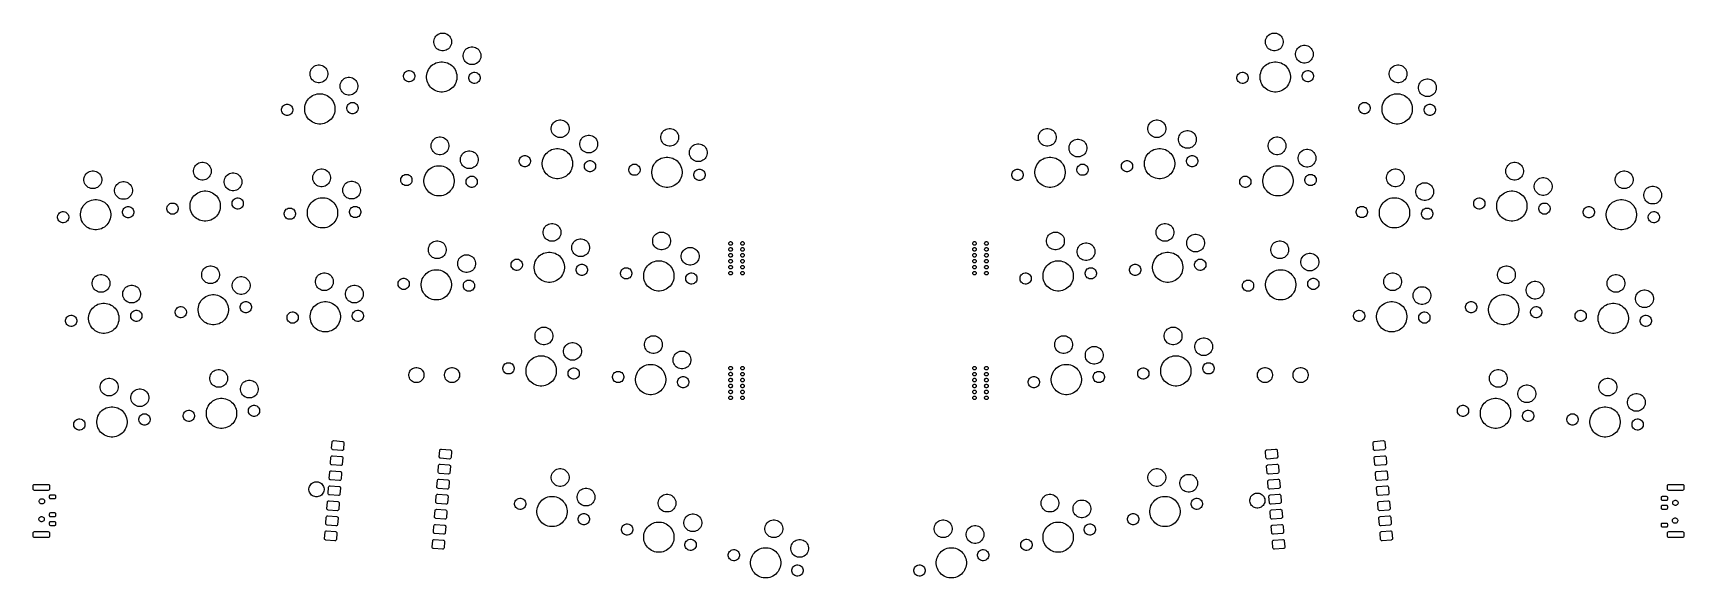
# Model space of a CAD drawing. Extents: x -174 to 104, y -33 to 58.
import ezdxf

# ---------------------------------------------------------------- set-up
doc = ezdxf.new("R2010")
doc.units = 0
doc.layers.add('BLACK', color=7, linetype='CONTINUOUS')

msp = doc.modelspace()

# ---------------------------------------------------------------- linework, layer by layer
at = {"layer": 'BLACK', "linetype": 'CONTINUOUS'}
for p, q in [((-106.519577, 56.953992), (-106.482756, 57.186471)), ((-106.519577, 56.718614), (-106.519577, 56.953992)), ((-106.482756, 56.486135), (-106.519577, 56.718614)), ((-106.482756, 57.186471), (-106.41002, 57.410328)), ((-106.41002, 56.262278), (-106.482756, 56.486135)), ((-106.41002, 57.410328), (-106.303161, 57.620051)), ((-106.303161, 56.052555), (-106.41002, 56.262278)), ((-106.303161, 57.620051), (-106.16481, 57.810475)), ((-106.16481, 55.862131), (-106.303161, 56.052555)), ((-106.16481, 57.810475), (-105.998373, 57.976912)), ((-105.998373, 55.695694), (-106.16481, 55.862131)), ((-105.998373, 57.976912), (-105.807949, 58.115263)), ((-105.807949, 55.557343), (-105.998373, 55.695694)), ((-105.807949, 58.115263), (-105.598226, 58.222122)), ((-105.598226, 58.222122), (-105.374369, 58.294858)), ((-105.374369, 58.294858), (-105.14189, 58.331679)), ((-105.14189, 58.331679), (-104.906512, 58.331679)), ((-104.906512, 58.331679), (-104.674033, 58.294858)), ((-104.674033, 58.294858), (-104.450176, 58.222122)), ((-104.450176, 58.222122), (-104.240453, 58.115263)), ((-104.240453, 58.115263), (-104.050029, 57.976912)), ((-104.050029, 55.695694), (-104.240453, 55.557343)), ((-104.050029, 57.976912), (-103.883592, 57.810475)), ((-103.883592, 55.862131), (-104.050029, 55.695694)), ((-103.883592, 57.810475), (-103.745241, 57.620051)), ((-103.745241, 56.052555), (-103.883592, 55.862131)), ((-103.745241, 57.620051), (-103.638382, 57.410328)), ((-103.638382, 56.262278), (-103.745241, 56.052555)), ((-103.638382, 57.410328), (-103.565646, 57.186471)), ((-103.565646, 56.486135), (-103.638382, 56.262278)), ((-103.565646, 57.186471), (-103.528825, 56.953992)), ((-103.528825, 56.718614), (-103.565646, 56.486135)), ((-103.528825, 56.953992), (-103.528825, 56.718614)), ((-101.224113, 55.480344), (-101.057676, 55.646781)), ((-101.057676, 55.646781), (-100.867252, 55.785132)), ((-100.867252, 55.785132), (-100.657529, 55.891991)), ((-100.657529, 55.891991), (-100.433672, 55.964727)), ((-100.433672, 55.964727), (-100.201193, 56.001548)), ((-100.201193, 56.001548), (-99.965815, 56.001548)), ((-99.965815, 56.001548), (-99.733336, 55.964727)), ((-99.733336, 55.964727), (-99.509479, 55.891991)), ((-99.509479, 55.891991), (-99.299756, 55.785132)), ((-99.299756, 55.785132), (-99.109332, 55.646781)), ((-99.109332, 55.646781), (-98.942895, 55.480344)), ((33.528825, 56.953992), (33.565646, 57.186471)), ((33.528825, 56.718614), (33.528825, 56.953992)), ((33.565646, 56.486135), (33.528825, 56.718614)), ((33.565646, 57.186471), (33.638382, 57.410328)), ((33.638382, 56.262278), (33.565646, 56.486135)), ((33.638382, 57.410328), (33.745241, 57.620051)), ((33.745241, 56.052555), (33.638382, 56.262278)), ((33.745241, 57.620051), (33.883592, 57.810475)), ((33.883592, 55.862131), (33.745241, 56.052555)), ((33.883592, 57.810475), (34.050029, 57.976912)), ((34.050029, 55.695694), (33.883592, 55.862131)), ((34.050029, 57.976912), (34.240453, 58.115263)), ((34.240453, 55.557343), (34.050029, 55.695694)), ((34.240453, 58.115263), (34.450176, 58.222122)), ((34.450176, 58.222122), (34.674033, 58.294858)), ((34.674033, 58.294858), (34.906512, 58.331679)), ((34.906512, 58.331679), (35.14189, 58.331679)), ((35.14189, 58.331679), (35.374369, 58.294858)), ((35.374369, 58.294858), (35.598226, 58.222122)), ((35.598226, 58.222122), (35.807949, 58.115263)), ((35.807949, 58.115263), (35.998373, 57.976912)), ((35.998373, 55.695694), (35.807949, 55.557343)), ((35.998373, 57.976912), (36.16481, 57.810475)), ((36.16481, 55.862131), (35.998373, 55.695694)), ((36.16481, 57.810475), (36.303161, 57.620051)), ((36.303161, 56.052555), (36.16481, 55.862131)), ((36.303161, 57.620051), (36.41002, 57.410328)), ((36.41002, 56.262278), (36.303161, 56.052555)), ((36.41002, 57.410328), (36.482756, 57.186471)), ((36.482756, 56.486135), (36.41002, 56.262278)), ((36.482756, 57.186471), (36.519577, 56.953992)), ((36.519577, 56.718614), (36.482756, 56.486135)), ((36.519577, 56.953992), (36.519577, 56.718614)), ((38.801117, 55.55169), (38.939468, 55.742114)), ((38.939468, 55.742114), (39.105905, 55.908551)), ((39.105905, 55.908551), (39.296329, 56.046902)), ((39.296329, 56.046902), (39.506052, 56.153761)), ((39.506052, 56.153761), (39.729909, 56.226497)), ((39.729909, 56.226497), (39.962388, 56.263318)), ((39.962388, 56.263318), (40.197766, 56.263318)), ((40.197766, 56.263318), (40.430245, 56.226497)), ((40.430245, 56.226497), (40.654102, 56.153761)), ((40.654102, 56.153761), (40.863825, 56.046902)), ((40.863825, 56.046902), (41.054249, 55.908551)), ((41.054249, 55.908551), (41.220686, 55.742114)), ((41.220686, 55.742114), (41.359037, 55.55169)), ((-126.649833, 52.734189), (-126.44011, 52.841048)), ((-126.44011, 52.841048), (-126.216253, 52.913784)), ((-126.216253, 52.913784), (-125.983774, 52.950605)), ((-125.983774, 52.950605), (-125.748396, 52.950605)), ((-125.748396, 52.950605), (-125.515917, 52.913784)), ((-125.515917, 52.913784), (-125.29206, 52.841048)), ((-125.29206, 52.841048), (-125.082337, 52.734189)), ((-107.080033, 52.637509), (-106.877829, 52.839713)), ((-106.877829, 52.839713), (-106.654257, 53.018005)), ((-106.654257, 53.018005), (-106.412128, 53.170145)), ((-106.412128, 53.170145), (-106.154488, 53.294218)), ((-106.154488, 53.294218), (-105.884576, 53.388664)), ((-105.884576, 53.388664), (-105.605786, 53.452296)), ((-105.598226, 55.450484), (-105.807949, 55.557343)), ((-105.605786, 53.452296), (-105.321625, 53.484313)), ((-105.374369, 55.377748), (-105.598226, 55.450484)), ((-105.14189, 55.340927), (-105.374369, 55.377748)), ((-105.321625, 53.484313), (-105.035665, 53.484313)), ((-104.906512, 55.340927), (-105.14189, 55.340927)), ((-105.035665, 53.484313), (-104.751504, 53.452296)), ((-104.674033, 55.377748), (-104.906512, 55.340927)), ((-104.751504, 53.452296), (-104.472714, 53.388664)), ((-104.450176, 55.450484), (-104.674033, 55.377748)), ((-104.472714, 53.388664), (-104.202802, 53.294218)), ((-104.240453, 55.557343), (-104.450176, 55.450484)), ((-104.202802, 53.294218), (-103.945162, 53.170145)), ((-103.945162, 53.170145), (-103.703033, 53.018005)), ((-103.703033, 53.018005), (-103.479461, 52.839713)), ((-103.479461, 52.839713), (-103.277257, 52.637509)), ((-101.57888, 54.623861), (-101.542059, 54.85634)), ((-101.57888, 54.388483), (-101.57888, 54.623861)), ((-101.542059, 54.156004), (-101.57888, 54.388483)), ((-101.542059, 54.85634), (-101.469323, 55.080197)), ((-101.469323, 53.932147), (-101.542059, 54.156004)), ((-101.469323, 55.080197), (-101.362464, 55.28992)), ((-101.362464, 53.722424), (-101.469323, 53.932147)), ((-101.362464, 55.28992), (-101.224113, 55.480344)), ((-101.224113, 53.532), (-101.362464, 53.722424)), ((-101.057676, 53.365563), (-101.224113, 53.532)), ((-100.867252, 53.227212), (-101.057676, 53.365563)), ((-100.657529, 53.120353), (-100.867252, 53.227212)), ((-100.433672, 53.047617), (-100.657529, 53.120353)), ((-100.201193, 53.010796), (-100.433672, 53.047617)), ((-99.965815, 53.010796), (-100.201193, 53.010796)), ((-99.733336, 53.047617), (-99.965815, 53.010796)), ((-99.509479, 53.120353), (-99.733336, 53.047617)), ((-99.299756, 53.227212), (-99.509479, 53.120353)), ((-99.109332, 53.365563), (-99.299756, 53.227212)), ((-98.942895, 53.532), (-99.109332, 53.365563)), ((-98.942895, 55.480344), (-98.804544, 55.28992)), ((-98.804544, 53.722424), (-98.942895, 53.532)), ((-98.804544, 55.28992), (-98.697685, 55.080197)), ((-98.697685, 53.932147), (-98.804544, 53.722424)), ((-98.697685, 55.080197), (-98.624949, 54.85634)), ((-98.624949, 54.156004), (-98.697685, 53.932147)), ((-98.624949, 54.85634), (-98.588128, 54.623861)), ((-98.588128, 54.388483), (-98.624949, 54.156004)), ((-98.588128, 54.623861), (-98.588128, 54.388483)), ((33.277257, 52.637509), (33.479461, 52.839713)), ((33.479461, 52.839713), (33.703033, 53.018005)), ((33.703033, 53.018005), (33.945162, 53.170145)), ((33.945162, 53.170145), (34.202802, 53.294218)), ((34.202802, 53.294218), (34.472714, 53.388664)), ((34.450176, 55.450484), (34.240453, 55.557343)), ((34.674033, 55.377748), (34.450176, 55.450484)), ((34.472714, 53.388664), (34.751504, 53.452296)), ((34.906512, 55.340927), (34.674033, 55.377748)), ((34.751504, 53.452296), (35.035665, 53.484313)), ((35.14189, 55.340927), (34.906512, 55.340927)), ((35.035665, 53.484313), (35.321625, 53.484313)), ((35.374369, 55.377748), (35.14189, 55.340927)), ((35.321625, 53.484313), (35.605786, 53.452296)), ((35.598226, 55.450484), (35.374369, 55.377748)), ((35.807949, 55.557343), (35.598226, 55.450484)), ((35.605786, 53.452296), (35.884576, 53.388664)), ((35.884576, 53.388664), (36.154488, 53.294218)), ((36.154488, 53.294218), (36.412128, 53.170145)), ((36.412128, 53.170145), (36.654257, 53.018005)), ((36.654257, 53.018005), (36.877829, 52.839713)), ((36.877829, 52.839713), (37.080033, 52.637509)), ((38.584701, 54.885631), (38.621522, 55.11811)), ((38.584701, 54.650253), (38.584701, 54.885631)), ((38.621522, 54.417774), (38.584701, 54.650253)), ((38.621522, 55.11811), (38.694258, 55.341967)), ((38.694258, 54.193917), (38.621522, 54.417774)), ((38.694258, 55.341967), (38.801117, 55.55169)), ((38.801117, 53.984194), (38.694258, 54.193917)), ((38.939468, 53.79377), (38.801117, 53.984194)), ((39.105905, 53.627333), (38.939468, 53.79377)), ((39.296329, 53.488982), (39.105905, 53.627333)), ((39.506052, 53.382123), (39.296329, 53.488982)), ((39.729909, 53.309387), (39.506052, 53.382123)), ((39.962388, 53.272566), (39.729909, 53.309387)), ((40.197766, 53.272566), (39.962388, 53.272566)), ((40.430245, 53.309387), (40.197766, 53.272566)), ((40.654102, 53.382123), (40.430245, 53.309387)), ((40.863825, 53.488982), (40.654102, 53.382123)), ((41.054249, 53.627333), (40.863825, 53.488982)), ((41.220686, 53.79377), (41.054249, 53.627333)), ((41.359037, 53.984194), (41.220686, 53.79377)), ((41.359037, 55.55169), (41.465896, 55.341967)), ((41.465896, 54.193917), (41.359037, 53.984194)), ((41.465896, 55.341967), (41.538632, 55.11811)), ((41.538632, 54.417774), (41.465896, 54.193917)), ((41.538632, 55.11811), (41.575453, 54.885631)), ((41.575453, 54.650253), (41.538632, 54.417774)), ((41.575453, 54.885631), (41.575453, 54.650253)), ((55.082337, 52.734189), (55.29206, 52.841048)), ((55.29206, 52.841048), (55.515917, 52.913784)), ((55.515917, 52.913784), (55.748396, 52.950605)), ((55.748396, 52.950605), (55.983774, 52.950605)), ((55.983774, 52.950605), (56.216253, 52.913784)), ((56.216253, 52.913784), (56.44011, 52.841048)), ((56.44011, 52.841048), (56.649833, 52.734189)), ((-127.361461, 51.572918), (-127.32464, 51.805397)), ((-127.361461, 51.33754), (-127.361461, 51.572918)), ((-127.32464, 51.105061), (-127.361461, 51.33754)), ((-127.32464, 51.805397), (-127.251904, 52.029254)), ((-127.251904, 50.881204), (-127.32464, 51.105061)), ((-127.251904, 52.029254), (-127.145045, 52.238977)), ((-127.145045, 50.671481), (-127.251904, 50.881204)), ((-127.145045, 52.238977), (-127.006694, 52.429401)), ((-127.006694, 50.481057), (-127.145045, 50.671481)), ((-127.006694, 52.429401), (-126.840257, 52.595838)), ((-126.840257, 50.31462), (-127.006694, 50.481057)), ((-126.840257, 52.595838), (-126.649833, 52.734189)), ((-126.649833, 50.176269), (-126.840257, 50.31462)), ((-126.44011, 50.06941), (-126.649833, 50.176269)), ((-126.216253, 49.996674), (-126.44011, 50.06941)), ((-125.29206, 50.06941), (-125.515917, 49.996674)), ((-125.082337, 50.176269), (-125.29206, 50.06941)), ((-125.082337, 52.734189), (-124.891913, 52.595838)), ((-124.891913, 50.31462), (-125.082337, 50.176269)), ((-124.891913, 52.595838), (-124.725476, 52.429401)), ((-124.725476, 50.481057), (-124.891913, 50.31462)), ((-124.725476, 52.429401), (-124.587125, 52.238977)), ((-124.587125, 50.671481), (-124.725476, 50.481057)), ((-124.587125, 52.238977), (-124.480266, 52.029254)), ((-124.480266, 50.881204), (-124.587125, 50.671481)), ((-124.480266, 52.029254), (-124.40753, 51.805397)), ((-124.40753, 51.105061), (-124.480266, 50.881204)), ((-124.40753, 51.805397), (-124.370709, 51.572918)), ((-124.370709, 51.33754), (-124.40753, 51.105061)), ((-124.370709, 51.572918), (-124.370709, 51.33754)), ((-122.196028, 49.960893), (-122.089169, 50.170616)), ((-122.089169, 50.170616), (-121.950818, 50.36104)), ((-121.950818, 50.36104), (-121.784381, 50.527477)), ((-121.784381, 50.527477), (-121.593957, 50.665828)), ((-121.593957, 50.665828), (-121.384234, 50.772687)), ((-121.384234, 50.772687), (-121.160377, 50.845423)), ((-121.160377, 50.845423), (-120.927898, 50.882244)), ((-120.927898, 50.882244), (-120.69252, 50.882244)), ((-120.69252, 50.882244), (-120.460041, 50.845423)), ((-120.460041, 50.845423), (-120.236184, 50.772687)), ((-120.236184, 50.772687), (-120.026461, 50.665828)), ((-120.026461, 50.665828), (-119.836037, 50.527477)), ((-119.836037, 50.527477), (-119.6696, 50.36104)), ((-119.6696, 50.36104), (-119.531249, 50.170616)), ((-119.531249, 50.170616), (-119.42439, 49.960893)), ((-111.622185, 51.175414), (-111.585853, 51.358068)), ((-111.622185, 50.989182), (-111.622185, 51.175414)), ((-111.585853, 50.806528), (-111.622185, 50.989182)), ((-111.585853, 51.358068), (-111.514585, 51.530125)), ((-111.514585, 50.634471), (-111.585853, 50.806528)), ((-111.514585, 51.530125), (-111.41112, 51.684972)), ((-111.41112, 50.479624), (-111.514585, 50.634471)), ((-111.41112, 51.684972), (-111.279434, 51.816658)), ((-111.279434, 50.347938), (-111.41112, 50.479624)), ((-111.279434, 51.816658), (-111.124587, 51.920123)), ((-111.124587, 50.244473), (-111.279434, 50.347938)), ((-111.124587, 51.920123), (-110.95253, 51.991391)), ((-110.95253, 50.173205), (-111.124587, 50.244473)), ((-110.95253, 51.991391), (-110.769876, 52.027723)), ((-110.769876, 50.136873), (-110.95253, 50.173205)), ((-110.769876, 52.027723), (-110.583644, 52.027723)), ((-110.583644, 50.136873), (-110.769876, 50.136873)), ((-110.583644, 52.027723), (-110.40099, 51.991391)), ((-110.40099, 50.173205), (-110.583644, 50.136873)), ((-110.40099, 51.991391), (-110.228933, 51.920123)), ((-110.228933, 50.244473), (-110.40099, 50.173205)), ((-110.228933, 51.920123), (-110.074086, 51.816658)), ((-110.074086, 50.347938), (-110.228933, 50.244473)), ((-110.074086, 51.816658), (-109.9424, 51.684972)), ((-109.9424, 50.479624), (-110.074086, 50.347938)), ((-109.9424, 51.684972), (-109.838935, 51.530125)), ((-109.838935, 50.634471), (-109.9424, 50.479624)), ((-109.838935, 51.530125), (-109.767667, 51.358068)), ((-109.767667, 50.806528), (-109.838935, 50.634471)), ((-109.767667, 51.358068), (-109.731335, 51.175414)), ((-109.731335, 50.989182), (-109.767667, 50.806528)), ((-109.731335, 51.175414), (-109.731335, 50.989182)), ((-107.724633, 51.081305), (-107.692616, 51.365466)), ((-107.724633, 50.795345), (-107.724633, 51.081305)), ((-107.692616, 50.511184), (-107.724633, 50.795345)), ((-107.692616, 51.365466), (-107.628984, 51.644256)), ((-107.628984, 50.232394), (-107.692616, 50.511184)), ((-107.628984, 51.644256), (-107.534538, 51.914168)), ((-107.534538, 49.962482), (-107.628984, 50.232394)), ((-107.534538, 51.914168), (-107.410465, 52.171808)), ((-107.410465, 52.171808), (-107.258325, 52.413937)), ((-107.258325, 52.413937), (-107.080033, 52.637509)), ((-103.277257, 52.637509), (-103.098965, 52.413937)), ((-103.098965, 52.413937), (-102.946825, 52.171808)), ((-102.946825, 52.171808), (-102.822752, 51.914168)), ((-102.822752, 51.914168), (-102.728306, 51.644256)), ((-102.728306, 50.232394), (-102.822752, 49.962482)), ((-102.728306, 51.644256), (-102.664674, 51.365466)), ((-102.664674, 50.511184), (-102.728306, 50.232394)), ((-102.664674, 51.365466), (-102.632657, 51.081305)), ((-102.632657, 50.795345), (-102.664674, 50.511184)), ((-102.632657, 51.081305), (-102.632657, 50.795345)), ((-100.625955, 50.887468), (-100.589623, 51.070122)), ((-100.625955, 50.701236), (-100.625955, 50.887468)), ((-100.589623, 50.518582), (-100.625955, 50.701236)), ((-100.589623, 51.070122), (-100.518355, 51.242179)), ((-100.518355, 50.346525), (-100.589623, 50.518582)), ((-100.518355, 51.242179), (-100.41489, 51.397026)), ((-100.41489, 50.191678), (-100.518355, 50.346525)), ((-100.41489, 51.397026), (-100.283204, 51.528712)), ((-100.283204, 50.059992), (-100.41489, 50.191678)), ((-100.283204, 51.528712), (-100.128357, 51.632177)), ((-100.128357, 49.956527), (-100.283204, 50.059992)), ((-100.128357, 51.632177), (-99.9563, 51.703445)), ((-99.9563, 51.703445), (-99.773646, 51.739777)), ((-99.773646, 51.739777), (-99.587414, 51.739777)), ((-99.587414, 51.739777), (-99.40476, 51.703445)), ((-99.40476, 51.703445), (-99.232703, 51.632177)), ((-99.232703, 51.632177), (-99.077856, 51.528712)), ((-99.077856, 50.059992), (-99.232703, 49.956527)), ((-99.077856, 51.528712), (-98.94617, 51.397026)), ((-98.94617, 50.191678), (-99.077856, 50.059992)), ((-98.94617, 51.397026), (-98.842705, 51.242179)), ((-98.842705, 50.346525), (-98.94617, 50.191678)), ((-98.842705, 51.242179), (-98.771437, 51.070122)), ((-98.771437, 50.518582), (-98.842705, 50.346525)), ((-98.771437, 51.070122), (-98.735105, 50.887468)), ((-98.735105, 50.701236), (-98.771437, 50.518582)), ((-98.735105, 50.887468), (-98.735105, 50.701236)), ((28.735105, 50.887468), (28.771437, 51.070122)), ((28.735105, 50.701236), (28.735105, 50.887468)), ((28.771437, 50.518582), (28.735105, 50.701236)), ((28.771437, 51.070122), (28.842705, 51.242179)), ((28.842705, 50.346525), (28.771437, 50.518582)), ((28.842705, 51.242179), (28.94617, 51.397026)), ((28.94617, 50.191678), (28.842705, 50.346525)), ((28.94617, 51.397026), (29.077856, 51.528712)), ((29.077856, 50.059992), (28.94617, 50.191678)), ((29.077856, 51.528712), (29.232703, 51.632177)), ((29.232703, 49.956527), (29.077856, 50.059992)), ((29.232703, 51.632177), (29.40476, 51.703445)), ((29.40476, 51.703445), (29.587414, 51.739777)), ((29.587414, 51.739777), (29.773646, 51.739777)), ((29.773646, 51.739777), (29.9563, 51.703445)), ((29.9563, 51.703445), (30.128357, 51.632177)), ((30.128357, 51.632177), (30.283204, 51.528712)), ((30.283204, 50.059992), (30.128357, 49.956527)), ((30.283204, 51.528712), (30.41489, 51.397026)), ((30.41489, 50.191678), (30.283204, 50.059992)), ((30.41489, 51.397026), (30.518355, 51.242179)), ((30.518355, 50.346525), (30.41489, 50.191678)), ((30.518355, 51.242179), (30.589623, 51.070122)), ((30.589623, 50.518582), (30.518355, 50.346525)), ((30.589623, 51.070122), (30.625955, 50.887468)), ((30.625955, 50.701236), (30.589623, 50.518582)), ((30.625955, 50.887468), (30.625955, 50.701236)), ((32.632657, 51.081305), (32.664674, 51.365466)), ((32.632657, 50.795345), (32.632657, 51.081305)), ((32.664674, 50.511184), (32.632657, 50.795345)), ((32.664674, 51.365466), (32.728306, 51.644256)), ((32.728306, 50.232394), (32.664674, 50.511184)), ((32.728306, 51.644256), (32.822752, 51.914168)), ((32.822752, 49.962482), (32.728306, 50.232394)), ((32.822752, 51.914168), (32.946825, 52.171808)), ((32.946825, 52.171808), (33.098965, 52.413937)), ((33.098965, 52.413937), (33.277257, 52.637509)), ((37.080033, 52.637509), (37.258325, 52.413937)), ((37.258325, 52.413937), (37.410465, 52.171808)), ((37.410465, 52.171808), (37.534538, 51.914168)), ((37.534538, 51.914168), (37.628984, 51.644256)), ((37.628984, 50.232394), (37.534538, 49.962482)), ((37.628984, 51.644256), (37.692616, 51.365466)), ((37.692616, 50.511184), (37.628984, 50.232394)), ((37.692616, 51.365466), (37.724633, 51.081305)), ((37.724633, 50.795345), (37.692616, 50.511184)), ((37.724633, 51.081305), (37.724633, 50.795345)), ((39.731335, 51.175414), (39.767667, 51.358068)), ((39.731335, 50.989182), (39.731335, 51.175414)), ((39.767667, 50.806528), (39.731335, 50.989182)), ((39.767667, 51.358068), (39.838935, 51.530125)), ((39.838935, 50.634471), (39.767667, 50.806528)), ((39.838935, 51.530125), (39.9424, 51.684972)), ((39.9424, 50.479624), (39.838935, 50.634471)), ((39.9424, 51.684972), (40.074086, 51.816658)), ((40.074086, 50.347938), (39.9424, 50.479624)), ((40.074086, 51.816658), (40.228933, 51.920123)), ((40.228933, 50.244473), (40.074086, 50.347938)), ((40.228933, 51.920123), (40.40099, 51.991391)), ((40.40099, 50.173205), (40.228933, 50.244473)), ((40.40099, 51.991391), (40.583644, 52.027723)), ((40.583644, 50.136873), (40.40099, 50.173205)), ((40.583644, 52.027723), (40.769876, 52.027723)), ((40.769876, 50.136873), (40.583644, 50.136873)), ((40.769876, 52.027723), (40.95253, 51.991391)), ((40.95253, 50.173205), (40.769876, 50.136873)), ((40.95253, 51.991391), (41.124587, 51.920123)), ((41.124587, 50.244473), (40.95253, 50.173205)), ((41.124587, 51.920123), (41.279434, 51.816658)), ((41.279434, 50.347938), (41.124587, 50.244473)), ((41.279434, 51.816658), (41.41112, 51.684972)), ((41.41112, 50.479624), (41.279434, 50.347938)), ((41.41112, 51.684972), (41.514585, 51.530125)), ((41.514585, 50.634471), (41.41112, 50.479624)), ((41.514585, 51.530125), (41.585853, 51.358068)), ((41.585853, 50.806528), (41.514585, 50.634471)), ((41.585853, 51.358068), (41.622185, 51.175414)), ((41.622185, 50.989182), (41.585853, 50.806528)), ((41.622185, 51.175414), (41.622185, 50.989182)), ((54.370709, 51.572918), (54.40753, 51.805397)), ((54.370709, 51.33754), (54.370709, 51.572918)), ((54.40753, 51.105061), (54.370709, 51.33754)), ((54.40753, 51.805397), (54.480266, 52.029254)), ((54.480266, 50.881204), (54.40753, 51.105061)), ((54.480266, 52.029254), (54.587125, 52.238977)), ((54.587125, 50.671481), (54.480266, 50.881204)), ((54.587125, 52.238977), (54.725476, 52.429401)), ((54.725476, 50.481057), (54.587125, 50.671481)), ((54.725476, 52.429401), (54.891913, 52.595838)), ((54.891913, 50.31462), (54.725476, 50.481057)), ((54.891913, 52.595838), (55.082337, 52.734189)), ((55.082337, 50.176269), (54.891913, 50.31462)), ((55.29206, 50.06941), (55.082337, 50.176269)), ((55.515917, 49.996674), (55.29206, 50.06941)), ((56.44011, 50.06941), (56.216253, 49.996674)), ((56.649833, 50.176269), (56.44011, 50.06941)), ((56.649833, 52.734189), (56.840257, 52.595838)), ((56.840257, 50.31462), (56.649833, 50.176269)), ((56.840257, 52.595838), (57.006694, 52.429401)), ((57.006694, 50.481057), (56.840257, 50.31462)), ((57.006694, 52.429401), (57.145045, 52.238977)), ((57.145045, 50.671481), (57.006694, 50.481057)), ((57.145045, 52.238977), (57.251904, 52.029254)), ((57.251904, 50.881204), (57.145045, 50.671481)), ((57.251904, 52.029254), (57.32464, 51.805397)), ((57.32464, 51.105061), (57.251904, 50.881204)), ((57.32464, 51.805397), (57.361461, 51.572918)), ((57.361461, 51.33754), (57.32464, 51.105061)), ((57.361461, 51.572918), (57.361461, 51.33754)), ((59.527822, 49.908846), (59.666173, 50.09927)), ((59.666173, 50.09927), (59.83261, 50.265707)), ((59.83261, 50.265707), (60.023034, 50.404058)), ((60.023034, 50.404058), (60.232757, 50.510917)), ((60.232757, 50.510917), (60.456614, 50.583653)), ((60.456614, 50.583653), (60.689093, 50.620474)), ((60.689093, 50.620474), (60.924471, 50.620474)), ((60.924471, 50.620474), (61.15695, 50.583653)), ((61.15695, 50.583653), (61.380807, 50.510917)), ((61.380807, 50.510917), (61.59053, 50.404058)), ((61.59053, 50.404058), (61.780954, 50.265707)), ((61.780954, 50.265707), (61.947391, 50.09927)), ((61.947391, 50.09927), (62.085742, 49.908846)), ((-127.613029, 47.256435), (-127.410825, 47.458639)), ((-127.410825, 47.458639), (-127.187253, 47.636931)), ((-127.187253, 47.636931), (-126.945124, 47.789071)), ((-126.945124, 47.789071), (-126.687484, 47.913144)), ((-126.687484, 47.913144), (-126.417572, 48.00759)), ((-126.417572, 48.00759), (-126.138782, 48.071222)), ((-125.983774, 49.959853), (-126.216253, 49.996674)), ((-126.138782, 48.071222), (-125.854621, 48.103239)), ((-125.748396, 49.959853), (-125.983774, 49.959853)), ((-125.854621, 48.103239), (-125.568661, 48.103239)), ((-125.515917, 49.996674), (-125.748396, 49.959853)), ((-125.568661, 48.103239), (-125.2845, 48.071222)), ((-125.2845, 48.071222), (-125.00571, 48.00759)), ((-125.00571, 48.00759), (-124.735798, 47.913144)), ((-124.735798, 47.913144), (-124.478158, 47.789071)), ((-124.478158, 47.789071), (-124.236029, 47.636931)), ((-124.236029, 47.636931), (-124.012457, 47.458639)), ((-124.012457, 47.458639), (-123.810253, 47.256435)), ((-122.305585, 49.504557), (-122.268764, 49.737036)), ((-122.305585, 49.269179), (-122.305585, 49.504557)), ((-122.268764, 49.0367), (-122.305585, 49.269179)), ((-122.268764, 49.737036), (-122.196028, 49.960893)), ((-122.196028, 48.812843), (-122.268764, 49.0367)), ((-122.089169, 48.60312), (-122.196028, 48.812843)), ((-121.950818, 48.412696), (-122.089169, 48.60312)), ((-121.784381, 48.246259), (-121.950818, 48.412696)), ((-121.593957, 48.107908), (-121.784381, 48.246259)), ((-121.384234, 48.001049), (-121.593957, 48.107908)), ((-121.160377, 47.928313), (-121.384234, 48.001049)), ((-120.927898, 47.891492), (-121.160377, 47.928313)), ((-120.69252, 47.891492), (-120.927898, 47.891492)), ((-120.460041, 47.928313), (-120.69252, 47.891492)), ((-120.236184, 48.001049), (-120.460041, 47.928313)), ((-120.026461, 48.107908), (-120.236184, 48.001049)), ((-119.836037, 48.246259), (-120.026461, 48.107908)), ((-119.6696, 48.412696), (-119.836037, 48.246259)), ((-119.531249, 48.60312), (-119.6696, 48.412696)), ((-119.42439, 48.812843), (-119.531249, 48.60312)), ((-119.42439, 49.960893), (-119.351654, 49.737036)), ((-119.351654, 49.0367), (-119.42439, 48.812843)), ((-119.351654, 49.737036), (-119.314833, 49.504557)), ((-119.314833, 49.269179), (-119.351654, 49.0367)), ((-119.314833, 49.504557), (-119.314833, 49.269179)), ((-107.410465, 49.704842), (-107.534538, 49.962482)), ((-107.258325, 49.462713), (-107.410465, 49.704842)), ((-107.080033, 49.239141), (-107.258325, 49.462713)), ((-106.877829, 49.036937), (-107.080033, 49.239141)), ((-106.654257, 48.858645), (-106.877829, 49.036937)), ((-106.412128, 48.706505), (-106.654257, 48.858645)), ((-106.154488, 48.582432), (-106.412128, 48.706505)), ((-105.884576, 48.487986), (-106.154488, 48.582432)), ((-105.605786, 48.424354), (-105.884576, 48.487986)), ((-105.321625, 48.392337), (-105.605786, 48.424354)), ((-105.035665, 48.392337), (-105.321625, 48.392337)), ((-104.751504, 48.424354), (-105.035665, 48.392337)), ((-104.472714, 48.487986), (-104.751504, 48.424354)), ((-104.202802, 48.582432), (-104.472714, 48.487986)), ((-103.945162, 48.706505), (-104.202802, 48.582432)), ((-103.703033, 48.858645), (-103.945162, 48.706505)), ((-103.479461, 49.036937), (-103.703033, 48.858645)), ((-103.277257, 49.239141), (-103.479461, 49.036937)), ((-103.098965, 49.462713), (-103.277257, 49.239141)), ((-102.946825, 49.704842), (-103.098965, 49.462713)), ((-102.822752, 49.962482), (-102.946825, 49.704842)), ((-99.9563, 49.885259), (-100.128357, 49.956527)), ((-99.773646, 49.848927), (-99.9563, 49.885259)), ((-99.587414, 49.848927), (-99.773646, 49.848927)), ((-99.40476, 49.885259), (-99.587414, 49.848927)), ((-99.232703, 49.956527), (-99.40476, 49.885259)), ((29.40476, 49.885259), (29.232703, 49.956527)), ((29.587414, 49.848927), (29.40476, 49.885259)), ((29.773646, 49.848927), (29.587414, 49.848927)), ((29.9563, 49.885259), (29.773646, 49.848927)), ((30.128357, 49.956527), (29.9563, 49.885259)), ((32.946825, 49.704842), (32.822752, 49.962482)), ((33.098965, 49.462713), (32.946825, 49.704842)), ((33.277257, 49.239141), (33.098965, 49.462713)), ((33.479461, 49.036937), (33.277257, 49.239141)), ((33.703033, 48.858645), (33.479461, 49.036937)), ((33.945162, 48.706505), (33.703033, 48.858645)), ((34.202802, 48.582432), (33.945162, 48.706505)), ((34.472714, 48.487986), (34.202802, 48.582432)), ((34.751504, 48.424354), (34.472714, 48.487986)), ((35.035665, 48.392337), (34.751504, 48.424354)), ((35.321625, 48.392337), (35.035665, 48.392337)), ((35.605786, 48.424354), (35.321625, 48.392337)), ((35.884576, 48.487986), (35.605786, 48.424354)), ((36.154488, 48.582432), (35.884576, 48.487986)), ((36.412128, 48.706505), (36.154488, 48.582432)), ((36.654257, 48.858645), (36.412128, 48.706505)), ((36.877829, 49.036937), (36.654257, 48.858645)), ((37.080033, 49.239141), (36.877829, 49.036937)), ((37.258325, 49.462713), (37.080033, 49.239141)), ((37.410465, 49.704842), (37.258325, 49.462713)), ((37.534538, 49.962482), (37.410465, 49.704842)), ((53.810253, 47.256435), (54.012457, 47.458639)), ((54.012457, 47.458639), (54.236029, 47.636931)), ((54.236029, 47.636931), (54.478158, 47.789071)), ((54.478158, 47.789071), (54.735798, 47.913144)), ((54.735798, 47.913144), (55.00571, 48.00759)), ((55.00571, 48.00759), (55.2845, 48.071222)), ((55.2845, 48.071222), (55.568661, 48.103239)), ((55.748396, 49.959853), (55.515917, 49.996674)), ((55.568661, 48.103239), (55.854621, 48.103239)), ((55.983774, 49.959853), (55.748396, 49.959853)), ((55.854621, 48.103239), (56.138782, 48.071222)), ((56.216253, 49.996674), (55.983774, 49.959853)), ((56.138782, 48.071222), (56.417572, 48.00759)), ((56.417572, 48.00759), (56.687484, 47.913144)), ((56.687484, 47.913144), (56.945124, 47.789071)), ((56.945124, 47.789071), (57.187253, 47.636931)), ((57.187253, 47.636931), (57.410825, 47.458639)), ((57.410825, 47.458639), (57.613029, 47.256435)), ((59.311406, 49.242787), (59.348227, 49.475266)), ((59.311406, 49.007409), (59.311406, 49.242787)), ((59.348227, 48.77493), (59.311406, 49.007409)), ((59.348227, 49.475266), (59.420963, 49.699123)), ((59.420963, 48.551073), (59.348227, 48.77493)), ((59.420963, 49.699123), (59.527822, 49.908846)), ((59.527822, 48.34135), (59.420963, 48.551073)), ((59.666173, 48.150926), (59.527822, 48.34135)), ((59.83261, 47.984489), (59.666173, 48.150926)), ((60.023034, 47.846138), (59.83261, 47.984489)), ((60.232757, 47.739279), (60.023034, 47.846138)), ((60.456614, 47.666543), (60.232757, 47.739279)), ((60.689093, 47.629722), (60.456614, 47.666543)), ((60.924471, 47.629722), (60.689093, 47.629722)), ((61.15695, 47.666543), (60.924471, 47.629722)), ((61.380807, 47.739279), (61.15695, 47.666543)), ((61.59053, 47.846138), (61.380807, 47.739279)), ((61.780954, 47.984489), (61.59053, 47.846138)), ((61.947391, 48.150926), (61.780954, 47.984489)), ((62.085742, 48.34135), (61.947391, 48.150926)), ((62.085742, 49.908846), (62.192601, 49.699123)), ((62.192601, 48.551073), (62.085742, 48.34135)), ((62.192601, 49.699123), (62.265337, 49.475266)), ((62.265337, 48.77493), (62.192601, 48.551073)), ((62.265337, 49.475266), (62.302158, 49.242787)), ((62.302158, 49.007409), (62.265337, 48.77493)), ((62.302158, 49.242787), (62.302158, 49.007409)), ((-132.155181, 45.506394), (-132.118849, 45.689048)), ((-132.155181, 45.320162), (-132.155181, 45.506394)), ((-132.118849, 45.137508), (-132.155181, 45.320162)), ((-132.118849, 45.689048), (-132.047581, 45.861105)), ((-132.047581, 44.965451), (-132.118849, 45.137508)), ((-132.047581, 45.861105), (-131.944116, 46.015952)), ((-131.944116, 44.810604), (-132.047581, 44.965451)), ((-131.944116, 46.015952), (-131.81243, 46.147638)), ((-131.81243, 44.678918), (-131.944116, 44.810604)), ((-131.81243, 46.147638), (-131.657583, 46.251103)), ((-131.657583, 44.575453), (-131.81243, 44.678918)), ((-131.657583, 46.251103), (-131.485526, 46.322371)), ((-131.485526, 44.504185), (-131.657583, 44.575453)), ((-131.485526, 46.322371), (-131.302872, 46.358703)), ((-131.302872, 44.467853), (-131.485526, 44.504185)), ((-131.302872, 46.358703), (-131.11664, 46.358703)), ((-131.11664, 46.358703), (-130.933986, 46.322371)), ((-130.933986, 44.504185), (-131.11664, 44.467853)), ((-130.933986, 46.322371), (-130.761929, 46.251103)), ((-130.761929, 44.575453), (-130.933986, 44.504185)), ((-130.761929, 46.251103), (-130.607082, 46.147638)), ((-130.607082, 44.678918), (-130.761929, 44.575453)), ((-130.607082, 46.147638), (-130.475396, 46.015952)), ((-130.475396, 44.810604), (-130.607082, 44.678918)), ((-130.475396, 46.015952), (-130.371931, 45.861105)), ((-130.371931, 44.965451), (-130.475396, 44.810604)), ((-130.371931, 45.861105), (-130.300663, 45.689048)), ((-130.300663, 45.137508), (-130.371931, 44.965451)), ((-130.300663, 45.689048), (-130.264331, 45.506394)), ((-130.264331, 45.320162), (-130.300663, 45.137508)), ((-130.264331, 45.506394), (-130.264331, 45.320162)), ((-128.257629, 45.700231), (-128.225612, 45.984392)), ((-128.257629, 45.414271), (-128.257629, 45.700231)), ((-128.225612, 45.13011), (-128.257629, 45.414271)), ((-128.225612, 45.984392), (-128.16198, 46.263182)), ((-128.16198, 44.85132), (-128.225612, 45.13011)), ((-128.16198, 46.263182), (-128.067534, 46.533094)), ((-128.067534, 44.581408), (-128.16198, 44.85132)), ((-128.067534, 46.533094), (-127.943461, 46.790734)), ((-127.943461, 44.323768), (-128.067534, 44.581408)), ((-127.943461, 46.790734), (-127.791321, 47.032863)), ((-127.791321, 47.032863), (-127.613029, 47.256435)), ((-123.810253, 47.256435), (-123.631961, 47.032863)), ((-123.631961, 47.032863), (-123.479821, 46.790734)), ((-123.479821, 46.790734), (-123.355748, 46.533094)), ((-123.355748, 44.581408), (-123.479821, 44.323768)), ((-123.355748, 46.533094), (-123.261302, 46.263182)), ((-123.261302, 44.85132), (-123.355748, 44.581408)), ((-123.261302, 46.263182), (-123.19767, 45.984392)), ((-123.19767, 45.13011), (-123.261302, 44.85132)), ((-123.19767, 45.984392), (-123.165653, 45.700231)), ((-123.165653, 45.414271), (-123.19767, 45.13011)), ((-123.165653, 45.700231), (-123.165653, 45.414271)), ((-121.158951, 45.79434), (-121.122619, 45.976994)), ((-121.158951, 45.608108), (-121.158951, 45.79434)), ((-121.122619, 45.425454), (-121.158951, 45.608108)), ((-121.122619, 45.976994), (-121.051351, 46.149051)), ((-121.051351, 45.253397), (-121.122619, 45.425454)), ((-121.051351, 46.149051), (-120.947886, 46.303898)), ((-120.947886, 45.09855), (-121.051351, 45.253397)), ((-120.947886, 46.303898), (-120.8162, 46.435584)), ((-120.8162, 44.966864), (-120.947886, 45.09855)), ((-120.8162, 46.435584), (-120.661353, 46.539049)), ((-120.661353, 44.863399), (-120.8162, 44.966864)), ((-120.661353, 46.539049), (-120.489296, 46.610317)), ((-120.489296, 44.792131), (-120.661353, 44.863399)), ((-120.489296, 46.610317), (-120.306642, 46.646649)), ((-120.306642, 44.755799), (-120.489296, 44.792131)), ((-120.306642, 46.646649), (-120.12041, 46.646649)), ((-120.12041, 44.755799), (-120.306642, 44.755799)), ((-120.12041, 46.646649), (-119.937756, 46.610317)), ((-119.937756, 44.792131), (-120.12041, 44.755799)), ((-119.937756, 46.610317), (-119.765699, 46.539049)), ((-119.765699, 44.863399), (-119.937756, 44.792131)), ((-119.765699, 46.539049), (-119.610852, 46.435584)), ((-119.610852, 44.966864), (-119.765699, 44.863399)), ((-119.610852, 46.435584), (-119.479166, 46.303898)), ((-119.479166, 45.09855), (-119.610852, 44.966864)), ((-119.479166, 46.303898), (-119.375701, 46.149051)), ((-119.375701, 45.253397), (-119.479166, 45.09855)), ((-119.375701, 46.149051), (-119.304433, 45.976994)), ((-119.304433, 45.425454), (-119.375701, 45.253397)), ((-119.304433, 45.976994), (-119.268101, 45.79434)), ((-119.268101, 45.608108), (-119.304433, 45.425454)), ((-119.268101, 45.79434), (-119.268101, 45.608108)), ((49.268101, 45.79434), (49.304433, 45.976994)), ((49.268101, 45.608108), (49.268101, 45.79434)), ((49.304433, 45.425454), (49.268101, 45.608108)), ((49.304433, 45.976994), (49.375701, 46.149051)), ((49.375701, 45.253397), (49.304433, 45.425454)), ((49.375701, 46.149051), (49.479166, 46.303898)), ((49.479166, 45.09855), (49.375701, 45.253397)), ((49.479166, 46.303898), (49.610852, 46.435584)), ((49.610852, 44.966864), (49.479166, 45.09855)), ((49.610852, 46.435584), (49.765699, 46.539049)), ((49.765699, 44.863399), (49.610852, 44.966864)), ((49.765699, 46.539049), (49.937756, 46.610317)), ((49.937756, 44.792131), (49.765699, 44.863399)), ((49.937756, 46.610317), (50.12041, 46.646649)), ((50.12041, 44.755799), (49.937756, 44.792131)), ((50.12041, 46.646649), (50.306642, 46.646649)), ((50.306642, 44.755799), (50.12041, 44.755799)), ((50.306642, 46.646649), (50.489296, 46.610317)), ((50.489296, 44.792131), (50.306642, 44.755799)), ((50.489296, 46.610317), (50.661353, 46.539049)), ((50.661353, 44.863399), (50.489296, 44.792131)), ((50.661353, 46.539049), (50.8162, 46.435584)), ((50.8162, 44.966864), (50.661353, 44.863399)), ((50.8162, 46.435584), (50.947886, 46.303898)), ((50.947886, 45.09855), (50.8162, 44.966864)), ((50.947886, 46.303898), (51.051351, 46.149051)), ((51.051351, 45.253397), (50.947886, 45.09855)), ((51.051351, 46.149051), (51.122619, 45.976994)), ((51.122619, 45.425454), (51.051351, 45.253397)), ((51.122619, 45.976994), (51.158951, 45.79434)), ((51.158951, 45.608108), (51.122619, 45.425454)), ((51.158951, 45.79434), (51.158951, 45.608108)), ((53.165653, 45.700231), (53.19767, 45.984392)), ((53.165653, 45.414271), (53.165653, 45.700231)), ((53.19767, 45.13011), (53.165653, 45.414271)), ((53.19767, 45.984392), (53.261302, 46.263182)), ((53.261302, 44.85132), (53.19767, 45.13011)), ((53.261302, 46.263182), (53.355748, 46.533094)), ((53.355748, 44.581408), (53.261302, 44.85132)), ((53.355748, 46.533094), (53.479821, 46.790734)), ((53.479821, 44.323768), (53.355748, 44.581408)), ((53.479821, 46.790734), (53.631961, 47.032863)), ((53.631961, 47.032863), (53.810253, 47.256435)), ((57.613029, 47.256435), (57.791321, 47.032863)), ((57.791321, 47.032863), (57.943461, 46.790734)), ((57.943461, 46.790734), (58.067534, 46.533094)), ((58.067534, 44.581408), (57.943461, 44.323768)), ((58.067534, 46.533094), (58.16198, 46.263182)), ((58.16198, 44.85132), (58.067534, 44.581408)), ((58.16198, 46.263182), (58.225612, 45.984392)), ((58.225612, 45.13011), (58.16198, 44.85132)), ((58.225612, 45.984392), (58.257629, 45.700231)), ((58.257629, 45.414271), (58.225612, 45.13011)), ((58.257629, 45.700231), (58.257629, 45.414271)), ((60.264331, 45.506394), (60.300663, 45.689048)), ((60.264331, 45.320162), (60.264331, 45.506394)), ((60.300663, 45.137508), (60.264331, 45.320162)), ((60.300663, 45.689048), (60.371931, 45.861105)), ((60.371931, 44.965451), (60.300663, 45.137508)), ((60.371931, 45.861105), (60.475396, 46.015952)), ((60.475396, 44.810604), (60.371931, 44.965451)), ((60.475396, 46.015952), (60.607082, 46.147638)), ((60.607082, 44.678918), (60.475396, 44.810604)), ((60.607082, 46.147638), (60.761929, 46.251103)), ((60.761929, 44.575453), (60.607082, 44.678918)), ((60.761929, 46.251103), (60.933986, 46.322371)), ((60.933986, 44.504185), (60.761929, 44.575453)), ((60.933986, 46.322371), (61.11664, 46.358703)), ((61.11664, 44.467853), (60.933986, 44.504185)), ((61.11664, 46.358703), (61.302872, 46.358703)), ((61.302872, 46.358703), (61.485526, 46.322371)), ((61.485526, 44.504185), (61.302872, 44.467853)), ((61.485526, 46.322371), (61.657583, 46.251103)), ((61.657583, 44.575453), (61.485526, 44.504185)), ((61.657583, 46.251103), (61.81243, 46.147638)), ((61.81243, 44.678918), (61.657583, 44.575453)), ((61.81243, 46.147638), (61.944116, 46.015952)), ((61.944116, 44.810604), (61.81243, 44.678918)), ((61.944116, 46.015952), (62.047581, 45.861105)), ((62.047581, 44.965451), (61.944116, 44.810604)), ((62.047581, 45.861105), (62.118849, 45.689048)), ((62.118849, 45.137508), (62.047581, 44.965451)), ((62.118849, 45.689048), (62.155181, 45.506394)), ((62.155181, 45.320162), (62.118849, 45.137508)), ((62.155181, 45.506394), (62.155181, 45.320162)), ((-131.11664, 44.467853), (-131.302872, 44.467853)), ((-127.791321, 44.081639), (-127.943461, 44.323768)), ((-127.613029, 43.858067), (-127.791321, 44.081639)), ((-127.410825, 43.655863), (-127.613029, 43.858067)), ((-127.187253, 43.477571), (-127.410825, 43.655863)), ((-126.945124, 43.325431), (-127.187253, 43.477571)), ((-126.687484, 43.201358), (-126.945124, 43.325431)), ((-126.417572, 43.106912), (-126.687484, 43.201358)), ((-126.138782, 43.04328), (-126.417572, 43.106912)), ((-125.854621, 43.011263), (-126.138782, 43.04328)), ((-125.568661, 43.011263), (-125.854621, 43.011263)), ((-125.2845, 43.04328), (-125.568661, 43.011263)), ((-125.00571, 43.106912), (-125.2845, 43.04328)), ((-124.735798, 43.201358), (-125.00571, 43.106912)), ((-124.478158, 43.325431), (-124.735798, 43.201358)), ((-124.236029, 43.477571), (-124.478158, 43.325431)), ((-124.012457, 43.655863), (-124.236029, 43.477571)), ((-123.810253, 43.858067), (-124.012457, 43.655863)), ((-123.631961, 44.081639), (-123.810253, 43.858067)), ((-123.479821, 44.323768), (-123.631961, 44.081639)), ((-86.729369, 42.343101), (-86.692548, 42.57558)), ((-86.729369, 42.107723), (-86.729369, 42.343101)), ((-86.692548, 41.875244), (-86.729369, 42.107723)), ((-86.692548, 42.57558), (-86.619812, 42.799437)), ((-86.619812, 41.651387), (-86.692548, 41.875244)), ((-86.619812, 42.799437), (-86.512953, 43.00916)), ((-86.512953, 43.00916), (-86.374602, 43.199584)), ((-86.374602, 43.199584), (-86.208165, 43.366021)), ((-86.208165, 43.366021), (-86.017741, 43.504372)), ((-86.017741, 43.504372), (-85.808018, 43.611231)), ((-85.808018, 43.611231), (-85.584161, 43.683967)), ((-85.584161, 43.683967), (-85.351682, 43.720788)), ((-85.351682, 43.720788), (-85.116304, 43.720788)), ((-85.116304, 43.720788), (-84.883825, 43.683967)), ((-84.883825, 43.683967), (-84.659968, 43.611231)), ((-84.659968, 43.611231), (-84.450245, 43.504372)), ((-84.450245, 43.504372), (-84.259821, 43.366021)), ((-84.259821, 43.366021), (-84.093384, 43.199584)), ((-84.093384, 43.199584), (-83.955033, 43.00916)), ((-83.955033, 43.00916), (-83.848174, 42.799437)), ((-83.848174, 42.799437), (-83.775438, 42.57558)), ((-83.775438, 41.875244), (-83.848174, 41.651387)), ((-83.775438, 42.57558), (-83.738617, 42.343101)), ((-83.738617, 42.107723), (-83.775438, 41.875244)), ((-83.738617, 42.343101), (-83.738617, 42.107723)), ((-68.069983, 41.557667), (-67.931632, 41.748091)), ((-67.931632, 41.748091), (-67.765195, 41.914528)), ((-67.765195, 41.914528), (-67.574771, 42.052879)), ((-67.574771, 42.052879), (-67.365048, 42.159738)), ((-67.365048, 42.159738), (-67.141191, 42.232474)), ((-67.141191, 42.232474), (-66.908712, 42.269295)), ((-66.908712, 42.269295), (-66.673334, 42.269295)), ((-66.673334, 42.269295), (-66.440855, 42.232474)), ((-66.440855, 42.232474), (-66.216998, 42.159738)), ((-66.216998, 42.159738), (-66.007275, 42.052879)), ((-66.007275, 42.052879), (-65.816851, 41.914528)), ((-65.816851, 41.914528), (-65.650414, 41.748091)), ((-65.650414, 41.748091), (-65.512063, 41.557667)), ((-4.487937, 41.557667), (-4.349586, 41.748091)), ((-4.349586, 41.748091), (-4.183149, 41.914528)), ((-4.183149, 41.914528), (-3.992725, 42.052879)), ((-3.992725, 42.052879), (-3.783002, 42.159738)), ((-3.783002, 42.159738), (-3.559145, 42.232474)), ((-3.559145, 42.232474), (-3.326666, 42.269295)), ((-3.326666, 42.269295), (-3.091288, 42.269295)), ((-3.091288, 42.269295), (-2.858809, 42.232474)), ((-2.858809, 42.232474), (-2.634952, 42.159738)), ((-2.634952, 42.159738), (-2.425229, 42.052879)), ((-2.425229, 42.052879), (-2.234805, 41.914528)), ((-2.234805, 41.914528), (-2.068368, 41.748091)), ((-2.068368, 41.748091), (-1.930017, 41.557667)), ((13.738617, 42.343101), (13.775438, 42.57558)), ((13.738617, 42.107723), (13.738617, 42.343101)), ((13.775438, 41.875244), (13.738617, 42.107723)), ((13.775438, 42.57558), (13.848174, 42.799437)), ((13.848174, 41.651387), (13.775438, 41.875244)), ((13.848174, 42.799437), (13.955033, 43.00916)), ((13.955033, 43.00916), (14.093384, 43.199584)), ((14.093384, 43.199584), (14.259821, 43.366021)), ((14.259821, 43.366021), (14.450245, 43.504372)), ((14.450245, 43.504372), (14.659968, 43.611231)), ((14.659968, 43.611231), (14.883825, 43.683967)), ((14.883825, 43.683967), (15.116304, 43.720788)), ((15.116304, 43.720788), (15.351682, 43.720788)), ((15.351682, 43.720788), (15.584161, 43.683967)), ((15.584161, 43.683967), (15.808018, 43.611231)), ((15.808018, 43.611231), (16.017741, 43.504372)), ((16.017741, 43.504372), (16.208165, 43.366021)), ((16.208165, 43.366021), (16.374602, 43.199584)), ((16.374602, 43.199584), (16.512953, 43.00916)), ((16.512953, 43.00916), (16.619812, 42.799437)), ((16.619812, 42.799437), (16.692548, 42.57558)), ((16.692548, 41.875244), (16.619812, 41.651387)), ((16.692548, 42.57558), (16.729369, 42.343101)), ((16.729369, 42.107723), (16.692548, 41.875244)), ((16.729369, 42.343101), (16.729369, 42.107723)), ((19.417018, 41.565099), (19.607442, 41.70345)), ((19.607442, 41.70345), (19.817165, 41.810309)), ((19.817165, 41.810309), (20.041022, 41.883045)), ((20.041022, 41.883045), (20.273501, 41.919866)), ((20.273501, 41.919866), (20.508879, 41.919866)), ((20.508879, 41.919866), (20.741358, 41.883045)), ((20.741358, 41.883045), (20.965215, 41.810309)), ((20.965215, 41.810309), (21.174938, 41.70345)), ((21.174938, 41.70345), (21.365362, 41.565099)), ((53.631961, 44.081639), (53.479821, 44.323768)), ((53.810253, 43.858067), (53.631961, 44.081639)), ((54.012457, 43.655863), (53.810253, 43.858067)), ((54.236029, 43.477571), (54.012457, 43.655863)), ((54.478158, 43.325431), (54.236029, 43.477571)), ((54.735798, 43.201358), (54.478158, 43.325431)), ((55.00571, 43.106912), (54.735798, 43.201358)), ((55.2845, 43.04328), (55.00571, 43.106912)), ((55.568661, 43.011263), (55.2845, 43.04328)), ((55.854621, 43.011263), (55.568661, 43.011263)), ((56.138782, 43.04328), (55.854621, 43.011263)), ((56.417572, 43.106912), (56.138782, 43.04328)), ((56.687484, 43.201358), (56.417572, 43.106912)), ((56.945124, 43.325431), (56.687484, 43.201358)), ((57.187253, 43.477571), (56.945124, 43.325431)), ((57.410825, 43.655863), (57.187253, 43.477571)), ((57.613029, 43.858067), (57.410825, 43.655863)), ((57.791321, 44.081639), (57.613029, 43.858067)), ((57.943461, 44.323768), (57.791321, 44.081639)), ((61.302872, 44.467853), (61.11664, 44.467853)), ((-106.977674, 39.459989), (-106.940853, 39.692468)), ((-106.977674, 39.224611), (-106.977674, 39.459989)), ((-106.940853, 38.992132), (-106.977674, 39.224611)), ((-106.940853, 39.692468), (-106.868117, 39.916325)), ((-106.868117, 38.768275), (-106.940853, 38.992132)), ((-106.868117, 39.916325), (-106.761258, 40.126048)), ((-106.761258, 40.126048), (-106.622907, 40.316472)), ((-106.622907, 40.316472), (-106.45647, 40.482909)), ((-106.45647, 40.482909), (-106.266046, 40.62126)), ((-106.266046, 40.62126), (-106.056323, 40.728119)), ((-106.056323, 40.728119), (-105.832466, 40.800855)), ((-105.832466, 40.800855), (-105.599987, 40.837676)), ((-105.599987, 40.837676), (-105.364609, 40.837676)), ((-105.364609, 40.837676), (-105.13213, 40.800855)), ((-105.13213, 40.800855), (-104.908273, 40.728119)), ((-104.908273, 40.728119), (-104.69855, 40.62126)), ((-104.69855, 40.62126), (-104.508126, 40.482909)), ((-104.508126, 40.482909), (-104.341689, 40.316472)), ((-104.341689, 40.316472), (-104.203338, 40.126048)), ((-104.203338, 40.126048), (-104.096479, 39.916325)), ((-104.096479, 39.916325), (-104.023743, 39.692468)), ((-104.023743, 38.992132), (-104.096479, 38.768275)), ((-104.023743, 39.692468), (-103.986922, 39.459989)), ((-103.986922, 39.224611), (-104.023743, 38.992132)), ((-103.986922, 39.459989), (-103.986922, 39.224611)), ((-86.512953, 41.441664), (-86.619812, 41.651387)), ((-86.374602, 41.25124), (-86.512953, 41.441664)), ((-86.208165, 41.084803), (-86.374602, 41.25124)), ((-86.017741, 40.946452), (-86.208165, 41.084803)), ((-85.808018, 40.839593), (-86.017741, 40.946452)), ((-85.584161, 40.766857), (-85.808018, 40.839593)), ((-85.351682, 40.730036), (-85.584161, 40.766857)), ((-85.116304, 40.730036), (-85.351682, 40.730036)), ((-84.883825, 40.766857), (-85.116304, 40.730036)), ((-84.659968, 40.839593), (-84.883825, 40.766857)), ((-84.450245, 40.946452), (-84.659968, 40.839593)), ((-84.259821, 41.084803), (-84.450245, 40.946452)), ((-84.093384, 41.25124), (-84.259821, 41.084803)), ((-83.955033, 41.441664), (-84.093384, 41.25124)), ((-83.848174, 41.651387), (-83.955033, 41.441664)), ((-81.917393, 39.757588), (-81.880572, 39.990067)), ((-81.917393, 39.52221), (-81.917393, 39.757588)), ((-81.880572, 39.289731), (-81.917393, 39.52221)), ((-81.880572, 39.990067), (-81.807836, 40.213924)), ((-81.807836, 39.065874), (-81.880572, 39.289731)), ((-81.807836, 40.213924), (-81.700977, 40.423647)), ((-81.700977, 38.856151), (-81.807836, 39.065874)), ((-81.700977, 40.423647), (-81.562626, 40.614071)), ((-81.562626, 40.614071), (-81.396189, 40.780508)), ((-81.396189, 40.780508), (-81.205765, 40.918859)), ((-81.205765, 40.918859), (-80.996042, 41.025718)), ((-80.996042, 41.025718), (-80.772185, 41.098454)), ((-80.772185, 41.098454), (-80.539706, 41.135275)), ((-80.539706, 41.135275), (-80.304328, 41.135275)), ((-80.304328, 41.135275), (-80.071849, 41.098454)), ((-80.071849, 41.098454), (-79.847992, 41.025718)), ((-79.847992, 41.025718), (-79.638269, 40.918859)), ((-79.638269, 40.918859), (-79.447845, 40.780508)), ((-79.447845, 40.780508), (-79.281408, 40.614071)), ((-79.281408, 40.614071), (-79.143057, 40.423647)), ((-79.143057, 40.423647), (-79.036198, 40.213924)), ((-79.036198, 39.065874), (-79.143057, 38.856151)), ((-79.036198, 40.213924), (-78.963462, 39.990067)), ((-78.963462, 39.289731), (-79.036198, 39.065874)), ((-78.963462, 39.990067), (-78.926641, 39.757588)), ((-78.926641, 39.52221), (-78.963462, 39.289731)), ((-78.926641, 39.757588), (-78.926641, 39.52221)), ((-68.286399, 40.891608), (-68.249578, 41.124087)), ((-68.286399, 40.65623), (-68.286399, 40.891608)), ((-68.249578, 40.423751), (-68.286399, 40.65623)), ((-68.249578, 41.124087), (-68.176842, 41.347944)), ((-68.176842, 40.199894), (-68.249578, 40.423751)), ((-68.176842, 41.347944), (-68.069983, 41.557667)), ((-68.069983, 39.990171), (-68.176842, 40.199894)), ((-67.931632, 39.799747), (-68.069983, 39.990171)), ((-67.765195, 39.63331), (-67.931632, 39.799747)), ((-67.574771, 39.494959), (-67.765195, 39.63331)), ((-67.365048, 39.3881), (-67.574771, 39.494959)), ((-67.141191, 39.315364), (-67.365048, 39.3881)), ((-66.908712, 39.278543), (-67.141191, 39.315364)), ((-66.673334, 39.278543), (-66.908712, 39.278543)), ((-66.440855, 39.315364), (-66.673334, 39.278543)), ((-66.216998, 39.3881), (-66.440855, 39.315364)), ((-66.007275, 39.494959), (-66.216998, 39.3881)), ((-65.816851, 39.63331), (-66.007275, 39.494959)), ((-65.650414, 39.799747), (-65.816851, 39.63331)), ((-65.512063, 39.990171), (-65.650414, 39.799747)), ((-65.512063, 41.557667), (-65.405204, 41.347944)), ((-65.405204, 40.199894), (-65.512063, 39.990171)), ((-65.405204, 41.347944), (-65.332468, 41.124087)), ((-65.332468, 40.423751), (-65.405204, 40.199894)), ((-65.332468, 41.124087), (-65.295647, 40.891608)), ((-65.295647, 40.65623), (-65.332468, 40.423751)), ((-65.295647, 40.891608), (-65.295647, 40.65623)), ((-63.364866, 38.762431), (-63.258007, 38.972154)), ((-63.258007, 38.972154), (-63.119656, 39.162578)), ((-63.119656, 39.162578), (-62.953219, 39.329015)), ((-62.953219, 39.329015), (-62.762795, 39.467366)), ((-62.762795, 39.467366), (-62.553072, 39.574225)), ((-62.553072, 39.574225), (-62.329215, 39.646961)), ((-62.329215, 39.646961), (-62.096736, 39.683782)), ((-62.096736, 39.683782), (-61.861358, 39.683782)), ((-61.861358, 39.683782), (-61.628879, 39.646961)), ((-61.628879, 39.646961), (-61.405022, 39.574225)), ((-61.405022, 39.574225), (-61.195299, 39.467366)), ((-61.195299, 39.467366), (-61.004875, 39.329015)), ((-61.004875, 39.329015), (-60.838438, 39.162578)), ((-60.838438, 39.162578), (-60.700087, 38.972154)), ((-60.700087, 38.972154), (-60.593228, 38.762431)), ((-4.704353, 40.891608), (-4.667532, 41.124087)), ((-4.704353, 40.65623), (-4.704353, 40.891608)), ((-4.667532, 40.423751), (-4.704353, 40.65623)), ((-4.667532, 41.124087), (-4.594796, 41.347944)), ((-4.594796, 40.199894), (-4.667532, 40.423751)), ((-4.594796, 41.347944), (-4.487937, 41.557667)), ((-4.487937, 39.990171), (-4.594796, 40.199894)), ((-4.349586, 39.799747), (-4.487937, 39.990171)), ((-4.183149, 39.63331), (-4.349586, 39.799747)), ((-3.992725, 39.494959), (-4.183149, 39.63331)), ((-3.783002, 39.3881), (-3.992725, 39.494959)), ((-3.559145, 39.315364), (-3.783002, 39.3881)), ((-3.326666, 39.278543), (-3.559145, 39.315364)), ((-3.091288, 39.278543), (-3.326666, 39.278543)), ((-2.858809, 39.315364), (-3.091288, 39.278543)), ((-2.634952, 39.3881), (-2.858809, 39.315364)), ((-2.425229, 39.494959), (-2.634952, 39.3881)), ((-2.234805, 39.63331), (-2.425229, 39.494959)), ((-2.068368, 39.799747), (-2.234805, 39.63331)), ((-1.930017, 39.990171), (-2.068368, 39.799747)), ((-1.930017, 41.557667), (-1.823158, 41.347944)), ((-1.823158, 40.199894), (-1.930017, 39.990171)), ((-1.823158, 41.347944), (-1.750422, 41.124087)), ((-1.750422, 40.423751), (-1.823158, 40.199894)), ((-1.750422, 41.124087), (-1.713601, 40.891608)), ((-1.713601, 40.65623), (-1.750422, 40.423751)), ((-1.713601, 40.891608), (-1.713601, 40.65623)), ((0.452844, 39.090686), (0.489665, 39.323165)), ((0.452844, 38.855308), (0.452844, 39.090686)), ((0.489665, 39.323165), (0.562401, 39.547022)), ((0.562401, 39.547022), (0.66926, 39.756745)), ((0.66926, 39.756745), (0.807611, 39.947169)), ((0.807611, 39.947169), (0.974048, 40.113606)), ((0.974048, 40.113606), (1.164472, 40.251957)), ((1.164472, 40.251957), (1.374195, 40.358816)), ((1.374195, 40.358816), (1.598052, 40.431552)), ((1.598052, 40.431552), (1.830531, 40.468373)), ((1.830531, 40.468373), (2.065909, 40.468373)), ((2.065909, 40.468373), (2.298388, 40.431552)), ((2.298388, 40.431552), (2.522245, 40.358816)), ((2.522245, 40.358816), (2.731968, 40.251957)), ((2.731968, 40.251957), (2.922392, 40.113606)), ((2.922392, 40.113606), (3.088829, 39.947169)), ((3.088829, 39.947169), (3.22718, 39.756745)), ((3.22718, 39.756745), (3.334039, 39.547022)), ((3.334039, 39.547022), (3.406775, 39.323165)), ((3.406775, 39.323165), (3.443596, 39.090686)), ((3.443596, 39.090686), (3.443596, 38.855308)), ((13.955033, 41.441664), (13.848174, 41.651387)), ((14.093384, 41.25124), (13.955033, 41.441664)), ((14.259821, 41.084803), (14.093384, 41.25124)), ((14.450245, 40.946452), (14.259821, 41.084803)), ((14.659968, 40.839593), (14.450245, 40.946452)), ((14.883825, 40.766857), (14.659968, 40.839593)), ((15.116304, 40.730036), (14.883825, 40.766857)), ((15.351682, 40.730036), (15.116304, 40.730036)), ((15.584161, 40.766857), (15.351682, 40.730036)), ((15.808018, 40.839593), (15.584161, 40.766857)), ((16.017741, 40.946452), (15.808018, 40.839593)), ((16.208165, 41.084803), (16.017741, 40.946452)), ((16.374602, 41.25124), (16.208165, 41.084803)), ((16.512953, 41.441664), (16.374602, 41.25124)), ((16.619812, 41.651387), (16.512953, 41.441664)), ((18.895814, 40.542179), (18.932635, 40.774658)), ((18.895814, 40.306801), (18.895814, 40.542179)), ((18.932635, 40.074322), (18.895814, 40.306801)), ((18.932635, 40.774658), (19.005371, 40.998515)), ((19.005371, 39.850465), (18.932635, 40.074322)), ((19.005371, 40.998515), (19.11223, 41.208238)), ((19.11223, 39.640742), (19.005371, 39.850465)), ((19.11223, 41.208238), (19.250581, 41.398662)), ((19.250581, 39.450318), (19.11223, 39.640742)), ((19.250581, 41.398662), (19.417018, 41.565099)), ((19.417018, 39.283881), (19.250581, 39.450318)), ((19.607442, 39.14553), (19.417018, 39.283881)), ((19.817165, 39.038671), (19.607442, 39.14553)), ((20.041022, 38.965935), (19.817165, 39.038671)), ((20.273501, 38.929114), (20.041022, 38.965935)), ((20.508879, 38.929114), (20.273501, 38.929114)), ((20.741358, 38.965935), (20.508879, 38.929114)), ((20.965215, 39.038671), (20.741358, 38.965935)), ((21.174938, 39.14553), (20.965215, 39.038671)), ((21.365362, 39.283881), (21.174938, 39.14553)), ((21.365362, 41.565099), (21.531799, 41.398662)), ((21.531799, 39.450318), (21.365362, 39.283881)), ((21.531799, 41.398662), (21.67015, 41.208238)), ((21.67015, 39.640742), (21.531799, 39.450318)), ((21.67015, 41.208238), (21.777009, 40.998515)), ((21.777009, 39.850465), (21.67015, 39.640742)), ((21.777009, 40.998515), (21.849745, 40.774658)), ((21.849745, 40.074322), (21.777009, 39.850465)), ((21.849745, 40.774658), (21.886566, 40.542179)), ((21.886566, 40.306801), (21.849745, 40.074322)), ((21.886566, 40.542179), (21.886566, 40.306801)), ((33.986922, 39.459989), (34.023743, 39.692468)), ((33.986922, 39.224611), (33.986922, 39.459989)), ((34.023743, 38.992132), (33.986922, 39.224611)), ((34.023743, 39.692468), (34.096479, 39.916325)), ((34.096479, 38.768275), (34.023743, 38.992132)), ((34.096479, 39.916325), (34.203338, 40.126048)), ((34.203338, 40.126048), (34.341689, 40.316472)), ((34.341689, 40.316472), (34.508126, 40.482909)), ((34.508126, 40.482909), (34.69855, 40.62126)), ((34.69855, 40.62126), (34.908273, 40.728119)), ((34.908273, 40.728119), (35.13213, 40.800855)), ((35.13213, 40.800855), (35.364609, 40.837676)), ((35.364609, 40.837676), (35.599987, 40.837676)), ((35.599987, 40.837676), (35.832466, 40.800855)), ((35.832466, 40.800855), (36.056323, 40.728119)), ((36.056323, 40.728119), (36.266046, 40.62126)), ((36.266046, 40.62126), (36.45647, 40.482909)), ((36.45647, 40.482909), (36.622907, 40.316472)), ((36.622907, 40.316472), (36.761258, 40.126048)), ((36.761258, 40.126048), (36.868117, 39.916325)), ((36.868117, 39.916325), (36.940853, 39.692468)), ((36.940853, 38.992132), (36.868117, 38.768275)), ((36.940853, 39.692468), (36.977674, 39.459989)), ((36.977674, 39.224611), (36.940853, 38.992132)), ((36.977674, 39.459989), (36.977674, 39.224611)), ((-146.626093, 36.059806), (-146.459656, 36.226243)), ((-146.459656, 36.226243), (-146.269232, 36.364594)), ((-146.269232, 36.364594), (-146.059509, 36.471453)), ((-146.059509, 36.471453), (-145.835652, 36.544189)), ((-145.835652, 36.544189), (-145.603173, 36.58101)), ((-145.603173, 36.58101), (-145.367795, 36.58101)), ((-145.367795, 36.58101), (-145.135316, 36.544189)), ((-145.135316, 36.544189), (-144.911459, 36.471453)), ((-144.911459, 36.471453), (-144.701736, 36.364594)), ((-144.701736, 36.364594), (-144.511312, 36.226243)), ((-144.511312, 36.226243), (-144.344875, 36.059806)), ((-106.761258, 38.558552), (-106.868117, 38.768275)), ((-106.622907, 38.368128), (-106.761258, 38.558552)), ((-106.45647, 38.201691), (-106.622907, 38.368128)), ((-106.266046, 38.06334), (-106.45647, 38.201691)), ((-106.056323, 37.956481), (-106.266046, 38.06334)), ((-105.832466, 37.883745), (-106.056323, 37.956481)), ((-105.599987, 37.846924), (-105.832466, 37.883745)), ((-105.364609, 37.846924), (-105.599987, 37.846924)), ((-105.13213, 37.883745), (-105.364609, 37.846924)), ((-104.908273, 37.956481), (-105.13213, 37.883745)), ((-104.69855, 38.06334), (-104.908273, 37.956481)), ((-104.508126, 38.201691), (-104.69855, 38.06334)), ((-104.341689, 38.368128), (-104.508126, 38.201691)), ((-104.203338, 38.558552), (-104.341689, 38.368128)), ((-104.096479, 38.768275), (-104.203338, 38.558552)), ((-102.036977, 37.129858), (-102.000156, 37.362337)), ((-102.036977, 36.89448), (-102.036977, 37.129858)), ((-102.000156, 36.662001), (-102.036977, 36.89448)), ((-102.000156, 37.362337), (-101.92742, 37.586194)), ((-101.92742, 36.438144), (-102.000156, 36.662001)), ((-101.92742, 37.586194), (-101.820561, 37.795917)), ((-101.820561, 36.228421), (-101.92742, 36.438144)), ((-101.820561, 37.795917), (-101.68221, 37.986341)), ((-101.68221, 36.037997), (-101.820561, 36.228421)), ((-101.68221, 37.986341), (-101.515773, 38.152778)), ((-101.515773, 38.152778), (-101.325349, 38.291129)), ((-101.325349, 38.291129), (-101.115626, 38.397988)), ((-101.115626, 38.397988), (-100.891769, 38.470724)), ((-100.891769, 38.470724), (-100.65929, 38.507545)), ((-100.65929, 38.507545), (-100.423912, 38.507545)), ((-100.423912, 38.507545), (-100.191433, 38.470724)), ((-100.191433, 38.470724), (-99.967576, 38.397988)), ((-99.967576, 38.397988), (-99.757853, 38.291129)), ((-99.757853, 38.291129), (-99.567429, 38.152778)), ((-99.567429, 38.152778), (-99.400992, 37.986341)), ((-99.400992, 37.986341), (-99.262641, 37.795917)), ((-99.262641, 36.228421), (-99.400992, 36.037997)), ((-99.262641, 37.795917), (-99.155782, 37.586194)), ((-99.155782, 36.438144), (-99.262641, 36.228421)), ((-99.155782, 37.586194), (-99.083046, 37.362337)), ((-99.083046, 36.662001), (-99.155782, 36.438144)), ((-99.083046, 37.362337), (-99.046225, 37.129858)), ((-99.046225, 36.89448), (-99.083046, 36.662001)), ((-99.046225, 37.129858), (-99.046225, 36.89448)), ((-92.125372, 36.868241), (-92.08904, 37.050895)), ((-92.125372, 36.682009), (-92.125372, 36.868241)), ((-92.08904, 36.499355), (-92.125372, 36.682009)), ((-92.08904, 37.050895), (-92.017772, 37.222952)), ((-92.017772, 36.327298), (-92.08904, 36.499355)), ((-92.017772, 37.222952), (-91.914307, 37.377799)), ((-91.914307, 36.172451), (-92.017772, 36.327298)), ((-91.914307, 37.377799), (-91.782621, 37.509485)), ((-91.782621, 36.040765), (-91.914307, 36.172451)), ((-91.782621, 37.509485), (-91.627774, 37.61295)), ((-91.627774, 37.61295), (-91.455717, 37.684218)), ((-91.455717, 37.684218), (-91.273063, 37.72055)), ((-91.273063, 37.72055), (-91.086831, 37.72055)), ((-91.086831, 37.72055), (-90.904177, 37.684218)), ((-90.904177, 37.684218), (-90.73212, 37.61295)), ((-90.73212, 37.61295), (-90.577273, 37.509485)), ((-90.577273, 37.509485), (-90.445587, 37.377799)), ((-90.445587, 36.172451), (-90.577273, 36.040765)), ((-90.445587, 37.377799), (-90.342122, 37.222952)), ((-90.342122, 36.327298), (-90.445587, 36.172451)), ((-90.342122, 37.222952), (-90.270854, 37.050895)), ((-90.270854, 36.499355), (-90.342122, 36.327298)), ((-90.270854, 37.050895), (-90.234522, 36.868241)), ((-90.234522, 36.682009), (-90.270854, 36.499355)), ((-90.234522, 36.868241), (-90.234522, 36.682009)), ((-88.24289, 36.48658), (-88.210873, 36.770741)), ((-88.24289, 36.20062), (-88.24289, 36.48658)), ((-88.210873, 35.916459), (-88.24289, 36.20062)), ((-88.210873, 36.770741), (-88.147241, 37.049531)), ((-88.147241, 37.049531), (-88.052795, 37.319443)), ((-88.052795, 37.319443), (-87.928722, 37.577083)), ((-87.928722, 37.577083), (-87.776582, 37.819212)), ((-87.776582, 37.819212), (-87.59829, 38.042784)), ((-87.59829, 38.042784), (-87.396086, 38.244988)), ((-87.396086, 38.244988), (-87.172514, 38.42328)), ((-87.172514, 38.42328), (-86.930385, 38.57542)), ((-86.930385, 38.57542), (-86.672745, 38.699493)), ((-86.672745, 38.699493), (-86.402833, 38.793939)), ((-86.402833, 38.793939), (-86.124043, 38.857571)), ((-86.124043, 38.857571), (-85.839882, 38.889588)), ((-85.839882, 38.889588), (-85.553922, 38.889588)), ((-85.553922, 38.889588), (-85.269761, 38.857571)), ((-85.269761, 38.857571), (-84.990971, 38.793939)), ((-84.990971, 38.793939), (-84.721059, 38.699493)), ((-84.721059, 38.699493), (-84.463419, 38.57542)), ((-84.463419, 38.57542), (-84.22129, 38.42328)), ((-84.22129, 38.42328), (-83.997718, 38.244988)), ((-83.997718, 38.244988), (-83.795514, 38.042784)), ((-83.795514, 38.042784), (-83.617222, 37.819212)), ((-83.617222, 37.819212), (-83.465082, 37.577083)), ((-83.465082, 37.577083), (-83.341009, 37.319443)), ((-83.341009, 37.319443), (-83.246563, 37.049531)), ((-83.246563, 37.049531), (-83.182931, 36.770741)), ((-83.182931, 36.770741), (-83.150914, 36.48658)), ((-83.150914, 36.20062), (-83.182931, 35.916459)), ((-83.150914, 36.48658), (-83.150914, 36.20062)), ((-81.562626, 38.665727), (-81.700977, 38.856151)), ((-81.396189, 38.49929), (-81.562626, 38.665727)), ((-81.205765, 38.360939), (-81.396189, 38.49929)), ((-80.996042, 38.25408), (-81.205765, 38.360939)), ((-81.159282, 36.005191), (-81.12295, 36.187845)), ((-81.12295, 36.187845), (-81.051682, 36.359902)), ((-81.051682, 36.359902), (-80.948217, 36.514749)), ((-80.772185, 38.181344), (-80.996042, 38.25408)), ((-80.948217, 36.514749), (-80.816531, 36.646435)), ((-80.816531, 36.646435), (-80.661684, 36.7499)), ((-80.539706, 38.144523), (-80.772185, 38.181344)), ((-80.661684, 36.7499), (-80.489627, 36.821168)), ((-80.304328, 38.144523), (-80.539706, 38.144523)), ((-80.489627, 36.821168), (-80.306973, 36.8575)), ((-80.306973, 36.8575), (-80.120741, 36.8575)), ((-80.071849, 38.181344), (-80.304328, 38.144523)), ((-80.120741, 36.8575), (-79.938087, 36.821168)), ((-79.847992, 38.25408), (-80.071849, 38.181344)), ((-79.938087, 36.821168), (-79.76603, 36.7499)), ((-79.638269, 38.360939), (-79.847992, 38.25408)), ((-79.76603, 36.7499), (-79.611183, 36.646435)), ((-79.447845, 38.49929), (-79.638269, 38.360939)), ((-79.611183, 36.646435), (-79.479497, 36.514749)), ((-79.479497, 36.514749), (-79.376032, 36.359902)), ((-79.281408, 38.665727), (-79.447845, 38.49929)), ((-79.376032, 36.359902), (-79.304764, 36.187845)), ((-79.304764, 36.187845), (-79.268432, 36.005191)), ((-79.143057, 38.856151), (-79.281408, 38.665727)), ((-73.339651, 36.057992), (-73.184804, 36.161457)), ((-73.184804, 36.161457), (-73.012747, 36.232725)), ((-73.012747, 36.232725), (-72.830093, 36.269057)), ((-72.830093, 36.269057), (-72.643861, 36.269057)), ((-72.643861, 36.269057), (-72.461207, 36.232725)), ((-72.461207, 36.232725), (-72.28915, 36.161457)), ((-72.28915, 36.161457), (-72.134303, 36.057992)), ((-69.485752, 36.12559), (-69.333612, 36.367719)), ((-69.333612, 36.367719), (-69.15532, 36.591291)), ((-69.15532, 36.591291), (-68.953116, 36.793495)), ((-68.953116, 36.793495), (-68.729544, 36.971787)), ((-68.729544, 36.971787), (-68.487415, 37.123927)), ((-68.487415, 37.123927), (-68.229775, 37.248)), ((-68.229775, 37.248), (-67.959863, 37.342446)), ((-67.959863, 37.342446), (-67.681073, 37.406078)), ((-67.681073, 37.406078), (-67.396912, 37.438095)), ((-67.396912, 37.438095), (-67.110952, 37.438095)), ((-67.110952, 37.438095), (-66.826791, 37.406078)), ((-66.826791, 37.406078), (-66.548001, 37.342446)), ((-66.548001, 37.342446), (-66.278089, 37.248)), ((-66.278089, 37.248), (-66.020449, 37.123927)), ((-66.020449, 37.123927), (-65.77832, 36.971787)), ((-65.77832, 36.971787), (-65.554748, 36.793495)), ((-65.554748, 36.793495), (-65.352544, 36.591291)), ((-65.352544, 36.591291), (-65.174252, 36.367719)), ((-65.174252, 36.367719), (-65.022112, 36.12559)), ((-63.474423, 38.306095), (-63.437602, 38.538574)), ((-63.474423, 38.070717), (-63.474423, 38.306095)), ((-63.437602, 37.838238), (-63.474423, 38.070717)), ((-63.437602, 38.538574), (-63.364866, 38.762431)), ((-63.364866, 37.614381), (-63.437602, 37.838238)), ((-63.258007, 37.404658), (-63.364866, 37.614381)), ((-63.119656, 37.214234), (-63.258007, 37.404658)), ((-62.953219, 37.047797), (-63.119656, 37.214234)), ((-62.762795, 36.909446), (-62.953219, 37.047797)), ((-62.553072, 36.802587), (-62.762795, 36.909446)), ((-62.329215, 36.729851), (-62.553072, 36.802587)), ((-62.096736, 36.69303), (-62.329215, 36.729851)), ((-61.861358, 36.69303), (-62.096736, 36.69303)), ((-61.628879, 36.729851), (-61.861358, 36.69303)), ((-61.405022, 36.802587), (-61.628879, 36.729851)), ((-61.195299, 36.909446), (-61.405022, 36.802587)), ((-61.004875, 37.047797), (-61.195299, 36.909446)), ((-60.838438, 37.214234), (-61.004875, 37.047797)), ((-60.700087, 37.404658), (-60.838438, 37.214234)), ((-60.593228, 37.614381), (-60.700087, 37.404658)), ((-60.593228, 38.762431), (-60.520492, 38.538574)), ((-60.520492, 37.838238), (-60.593228, 37.614381)), ((-60.520492, 38.538574), (-60.483671, 38.306095)), ((-60.483671, 38.070717), (-60.520492, 37.838238)), ((-60.483671, 38.306095), (-60.483671, 38.070717)), ((-4.977888, 36.12559), (-4.825748, 36.367719)), ((-4.825748, 36.367719), (-4.647456, 36.591291)), ((-4.647456, 36.591291), (-4.445252, 36.793495)), ((-4.445252, 36.793495), (-4.22168, 36.971787)), ((-4.22168, 36.971787), (-3.979551, 37.123927)), ((-3.979551, 37.123927), (-3.721911, 37.248)), ((-3.721911, 37.248), (-3.451999, 37.342446)), ((-3.451999, 37.342446), (-3.173209, 37.406078)), ((-3.173209, 37.406078), (-2.889048, 37.438095)), ((-2.889048, 37.438095), (-2.603088, 37.438095)), ((-2.603088, 37.438095), (-2.318927, 37.406078)), ((-2.318927, 37.406078), (-2.040137, 37.342446)), ((-2.040137, 37.342446), (-1.770225, 37.248)), ((-1.770225, 37.248), (-1.512585, 37.123927)), ((-1.512585, 37.123927), (-1.270456, 36.971787)), ((-1.270456, 36.971787), (-1.046884, 36.793495)), ((-1.046884, 36.793495), (-0.84468, 36.591291)), ((-0.84468, 36.591291), (-0.666388, 36.367719)), ((-0.666388, 36.367719), (-0.514248, 36.12559)), ((0.489665, 38.622829), (0.452844, 38.855308)), ((0.562401, 38.398972), (0.489665, 38.622829)), ((0.66926, 38.189249), (0.562401, 38.398972)), ((0.807611, 37.998825), (0.66926, 38.189249)), ((0.974048, 37.832388), (0.807611, 37.998825)), ((1.164472, 37.694037), (0.974048, 37.832388)), ((1.374195, 37.587178), (1.164472, 37.694037)), ((1.598052, 37.514442), (1.374195, 37.587178)), ((1.830531, 37.477621), (1.598052, 37.514442)), ((2.065909, 37.477621), (1.830531, 37.477621)), ((2.298388, 37.514442), (2.065909, 37.477621)), ((2.134303, 36.057992), (2.28915, 36.161457)), ((2.28915, 36.161457), (2.461207, 36.232725)), ((2.522245, 37.587178), (2.298388, 37.514442)), ((2.461207, 36.232725), (2.643861, 36.269057)), ((2.731968, 37.694037), (2.522245, 37.587178)), ((2.643861, 36.269057), (2.830093, 36.269057)), ((2.922392, 37.832388), (2.731968, 37.694037)), ((2.830093, 36.269057), (3.012747, 36.232725)), ((3.088829, 37.998825), (2.922392, 37.832388)), ((3.012747, 36.232725), (3.184804, 36.161457)), ((3.22718, 38.189249), (3.088829, 37.998825)), ((3.184804, 36.161457), (3.339651, 36.057992)), ((3.334039, 38.398972), (3.22718, 38.189249)), ((3.406775, 38.622829), (3.334039, 38.398972)), ((3.443596, 38.855308), (3.406775, 38.622829)), ((9.268432, 36.005191), (9.304764, 36.187845)), ((9.304764, 36.187845), (9.376032, 36.359902)), ((9.376032, 36.359902), (9.479497, 36.514749)), ((9.479497, 36.514749), (9.611183, 36.646435)), ((9.611183, 36.646435), (9.76603, 36.7499)), ((9.76603, 36.7499), (9.938087, 36.821168)), ((9.938087, 36.821168), (10.120741, 36.8575)), ((10.120741, 36.8575), (10.306973, 36.8575)), ((10.306973, 36.8575), (10.489627, 36.821168)), ((10.489627, 36.821168), (10.661684, 36.7499)), ((10.661684, 36.7499), (10.816531, 36.646435)), ((10.816531, 36.646435), (10.948217, 36.514749)), ((10.948217, 36.514749), (11.051682, 36.359902)), ((11.051682, 36.359902), (11.12295, 36.187845)), ((11.12295, 36.187845), (11.159282, 36.005191)), ((13.150914, 36.48658), (13.182931, 36.770741)), ((13.150914, 36.20062), (13.150914, 36.48658)), ((13.182931, 35.916459), (13.150914, 36.20062)), ((13.182931, 36.770741), (13.246563, 37.049531)), ((13.246563, 37.049531), (13.341009, 37.319443)), ((13.341009, 37.319443), (13.465082, 37.577083)), ((13.465082, 37.577083), (13.617222, 37.819212)), ((13.617222, 37.819212), (13.795514, 38.042784)), ((13.795514, 38.042784), (13.997718, 38.244988)), ((13.997718, 38.244988), (14.22129, 38.42328)), ((14.22129, 38.42328), (14.463419, 38.57542)), ((14.463419, 38.57542), (14.721059, 38.699493)), ((14.721059, 38.699493), (14.990971, 38.793939)), ((14.990971, 38.793939), (15.269761, 38.857571)), ((15.269761, 38.857571), (15.553922, 38.889588)), ((15.553922, 38.889588), (15.839882, 38.889588)), ((15.839882, 38.889588), (16.124043, 38.857571)), ((16.124043, 38.857571), (16.402833, 38.793939)), ((16.402833, 38.793939), (16.672745, 38.699493)), ((16.672745, 38.699493), (16.930385, 38.57542)), ((16.930385, 38.57542), (17.172514, 38.42328)), ((17.172514, 38.42328), (17.396086, 38.244988)), ((17.396086, 38.244988), (17.59829, 38.042784)), ((17.59829, 38.042784), (17.776582, 37.819212)), ((17.776582, 37.819212), (17.928722, 37.577083)), ((17.928722, 37.577083), (18.052795, 37.319443)), ((18.052795, 37.319443), (18.147241, 37.049531)), ((18.147241, 37.049531), (18.210873, 36.770741)), ((18.210873, 36.770741), (18.24289, 36.48658)), ((18.24289, 36.20062), (18.210873, 35.916459)), ((18.24289, 36.48658), (18.24289, 36.20062)), ((20.234522, 36.868241), (20.270854, 37.050895)), ((20.234522, 36.682009), (20.234522, 36.868241)), ((20.270854, 36.499355), (20.234522, 36.682009)), ((20.270854, 37.050895), (20.342122, 37.222952)), ((20.342122, 36.327298), (20.270854, 36.499355)), ((20.342122, 37.222952), (20.445587, 37.377799)), ((20.445587, 36.172451), (20.342122, 36.327298)), ((20.445587, 37.377799), (20.577273, 37.509485)), ((20.577273, 36.040765), (20.445587, 36.172451)), ((20.577273, 37.509485), (20.73212, 37.61295)), ((20.73212, 37.61295), (20.904177, 37.684218)), ((20.904177, 37.684218), (21.086831, 37.72055)), ((21.086831, 37.72055), (21.273063, 37.72055)), ((21.273063, 37.72055), (21.455717, 37.684218)), ((21.455717, 37.684218), (21.627774, 37.61295)), ((21.627774, 37.61295), (21.782621, 37.509485)), ((21.782621, 37.509485), (21.914307, 37.377799)), ((21.914307, 36.172451), (21.782621, 36.040765)), ((21.914307, 37.377799), (22.017772, 37.222952)), ((22.017772, 36.327298), (21.914307, 36.172451)), ((22.017772, 37.222952), (22.08904, 37.050895)), ((22.08904, 36.499355), (22.017772, 36.327298)), ((22.08904, 37.050895), (22.125372, 36.868241)), ((22.125372, 36.682009), (22.08904, 36.499355)), ((22.125372, 36.868241), (22.125372, 36.682009)), ((34.203338, 38.558552), (34.096479, 38.768275)), ((34.341689, 38.368128), (34.203338, 38.558552)), ((34.508126, 38.201691), (34.341689, 38.368128)), ((34.69855, 38.06334), (34.508126, 38.201691)), ((34.908273, 37.956481), (34.69855, 38.06334)), ((35.13213, 37.883745), (34.908273, 37.956481)), ((35.364609, 37.846924), (35.13213, 37.883745)), ((35.599987, 37.846924), (35.364609, 37.846924)), ((35.832466, 37.883745), (35.599987, 37.846924)), ((36.056323, 37.956481), (35.832466, 37.883745)), ((36.266046, 38.06334), (36.056323, 37.956481)), ((36.45647, 38.201691), (36.266046, 38.06334)), ((36.622907, 38.368128), (36.45647, 38.201691)), ((36.761258, 38.558552), (36.622907, 38.368128)), ((36.868117, 38.768275), (36.761258, 38.558552)), ((39.042798, 37.391628), (39.079619, 37.624107)), ((39.042798, 37.15625), (39.042798, 37.391628)), ((39.079619, 36.923771), (39.042798, 37.15625)), ((39.079619, 37.624107), (39.152355, 37.847964)), ((39.152355, 36.699914), (39.079619, 36.923771)), ((39.152355, 37.847964), (39.259214, 38.057687)), ((39.259214, 36.490191), (39.152355, 36.699914)), ((39.259214, 38.057687), (39.397565, 38.248111)), ((39.397565, 36.299767), (39.259214, 36.490191)), ((39.397565, 38.248111), (39.564002, 38.414548)), ((39.564002, 36.13333), (39.397565, 36.299767)), ((39.564002, 38.414548), (39.754426, 38.552899)), ((39.754426, 38.552899), (39.964149, 38.659758)), ((39.964149, 38.659758), (40.188006, 38.732494)), ((40.188006, 38.732494), (40.420485, 38.769315)), ((40.420485, 38.769315), (40.655863, 38.769315)), ((40.655863, 38.769315), (40.888342, 38.732494)), ((40.888342, 38.732494), (41.112199, 38.659758)), ((41.112199, 38.659758), (41.321922, 38.552899)), ((41.321922, 38.552899), (41.512346, 38.414548)), ((41.512346, 38.414548), (41.678783, 38.248111)), ((41.678783, 36.299767), (41.512346, 36.13333)), ((41.678783, 38.248111), (41.817134, 38.057687)), ((41.817134, 36.490191), (41.678783, 36.299767)), ((41.817134, 38.057687), (41.923993, 37.847964)), ((41.923993, 36.699914), (41.817134, 36.490191)), ((41.923993, 37.847964), (41.996729, 37.624107)), ((41.996729, 36.923771), (41.923993, 36.699914)), ((41.996729, 37.624107), (42.03355, 37.391628)), ((42.03355, 37.15625), (41.996729, 36.923771)), ((42.03355, 37.391628), (42.03355, 37.15625)), ((74.344875, 36.059806), (74.511312, 36.226243)), ((74.511312, 36.226243), (74.701736, 36.364594)), ((74.701736, 36.364594), (74.911459, 36.471453)), ((74.911459, 36.471453), (75.135316, 36.544189)), ((75.135316, 36.544189), (75.367795, 36.58101)), ((75.367795, 36.58101), (75.603173, 36.58101)), ((75.603173, 36.58101), (75.835652, 36.544189)), ((75.835652, 36.544189), (76.059509, 36.471453)), ((76.059509, 36.471453), (76.269232, 36.364594)), ((76.269232, 36.364594), (76.459656, 36.226243)), ((76.459656, 36.226243), (76.626093, 36.059806)), ((-165.423831, 33.75183), (-165.38701, 33.984309)), ((-165.423831, 33.516452), (-165.423831, 33.75183)), ((-165.38701, 33.283973), (-165.423831, 33.516452)), ((-165.38701, 33.984309), (-165.314274, 34.208166)), ((-165.314274, 34.208166), (-165.207415, 34.417889)), ((-165.207415, 34.417889), (-165.069064, 34.608313)), ((-165.069064, 34.608313), (-164.902627, 34.77475)), ((-164.902627, 34.77475), (-164.712203, 34.913101)), ((-164.712203, 34.913101), (-164.50248, 35.01996)), ((-164.50248, 35.01996), (-164.278623, 35.092696)), ((-164.278623, 35.092696), (-164.046144, 35.129517)), ((-164.046144, 35.129517), (-163.810766, 35.129517)), ((-163.810766, 35.129517), (-163.578287, 35.092696)), ((-163.578287, 35.092696), (-163.35443, 35.01996)), ((-163.35443, 35.01996), (-163.144707, 34.913101)), ((-163.144707, 34.913101), (-162.954283, 34.77475)), ((-162.954283, 34.77475), (-162.787846, 34.608313)), ((-162.787846, 34.608313), (-162.649495, 34.417889)), ((-162.649495, 34.417889), (-162.542636, 34.208166)), ((-162.542636, 34.208166), (-162.4699, 33.984309)), ((-162.4699, 33.984309), (-162.433079, 33.75183)), ((-162.433079, 33.516452), (-162.4699, 33.283973)), ((-162.433079, 33.75183), (-162.433079, 33.516452)), ((-146.98086, 35.203323), (-146.944039, 35.435802)), ((-146.98086, 34.967945), (-146.98086, 35.203323)), ((-146.944039, 34.735466), (-146.98086, 34.967945)), ((-146.944039, 35.435802), (-146.871303, 35.659659)), ((-146.871303, 34.511609), (-146.944039, 34.735466)), ((-146.871303, 35.659659), (-146.764444, 35.869382)), ((-146.764444, 34.301886), (-146.871303, 34.511609)), ((-146.764444, 35.869382), (-146.626093, 36.059806)), ((-146.626093, 34.111462), (-146.764444, 34.301886)), ((-146.459656, 33.945025), (-146.626093, 34.111462)), ((-146.269232, 33.806674), (-146.459656, 33.945025)), ((-146.059509, 33.699815), (-146.269232, 33.806674)), ((-145.835652, 33.627079), (-146.059509, 33.699815)), ((-145.603173, 33.590258), (-145.835652, 33.627079)), ((-145.367795, 33.590258), (-145.603173, 33.590258)), ((-145.135316, 33.627079), (-145.367795, 33.590258)), ((-144.911459, 33.699815), (-145.135316, 33.627079)), ((-144.701736, 33.806674), (-144.911459, 33.699815)), ((-144.511312, 33.945025), (-144.701736, 33.806674)), ((-144.344875, 34.111462), (-144.511312, 33.945025)), ((-144.344875, 36.059806), (-144.206524, 35.869382)), ((-144.206524, 34.301886), (-144.344875, 34.111462)), ((-144.206524, 35.869382), (-144.099665, 35.659659)), ((-144.099665, 34.511609), (-144.206524, 34.301886)), ((-144.099665, 35.659659), (-144.026929, 35.435802)), ((-144.026929, 34.735466), (-144.099665, 34.511609)), ((-144.026929, 35.435802), (-143.990108, 35.203323)), ((-143.990108, 34.967945), (-144.026929, 34.735466)), ((-143.990108, 35.203323), (-143.990108, 34.967945)), ((-141.823663, 33.402401), (-141.786842, 33.63488)), ((-141.823663, 33.167023), (-141.823663, 33.402401)), ((-141.786842, 33.63488), (-141.714106, 33.858737)), ((-141.714106, 33.858737), (-141.607247, 34.06846)), ((-141.607247, 34.06846), (-141.468896, 34.258884)), ((-141.468896, 34.258884), (-141.302459, 34.425321)), ((-141.302459, 34.425321), (-141.112035, 34.563672)), ((-141.112035, 34.563672), (-140.902312, 34.670531)), ((-140.902312, 34.670531), (-140.678455, 34.743267)), ((-140.678455, 34.743267), (-140.445976, 34.780088)), ((-140.445976, 34.780088), (-140.210598, 34.780088)), ((-140.210598, 34.780088), (-139.978119, 34.743267)), ((-139.978119, 34.743267), (-139.754262, 34.670531)), ((-139.754262, 34.670531), (-139.544539, 34.563672)), ((-139.544539, 34.563672), (-139.354115, 34.425321)), ((-139.354115, 34.425321), (-139.187678, 34.258884)), ((-139.187678, 34.258884), (-139.049327, 34.06846)), ((-139.049327, 34.06846), (-138.942468, 33.858737)), ((-138.942468, 33.858737), (-138.869732, 33.63488)), ((-138.869732, 33.63488), (-138.832911, 33.402401)), ((-138.832911, 33.402401), (-138.832911, 33.167023)), ((-126.903364, 34.078914), (-126.866543, 34.311393)), ((-126.903364, 33.843536), (-126.903364, 34.078914)), ((-126.866543, 33.611057), (-126.903364, 33.843536)), ((-126.866543, 34.311393), (-126.793807, 34.53525)), ((-126.793807, 33.3872), (-126.866543, 33.611057)), ((-126.793807, 34.53525), (-126.686948, 34.744973)), ((-126.686948, 33.177477), (-126.793807, 33.3872)), ((-126.686948, 34.744973), (-126.548597, 34.935397)), ((-126.548597, 34.935397), (-126.38216, 35.101834)), ((-126.38216, 35.101834), (-126.191736, 35.240185)), ((-126.191736, 35.240185), (-125.982013, 35.347044)), ((-125.982013, 35.347044), (-125.758156, 35.41978)), ((-125.758156, 35.41978), (-125.525677, 35.456601)), ((-125.525677, 35.456601), (-125.290299, 35.456601)), ((-125.290299, 35.456601), (-125.05782, 35.41978)), ((-125.05782, 35.41978), (-124.833963, 35.347044)), ((-124.833963, 35.347044), (-124.62424, 35.240185)), ((-124.62424, 35.240185), (-124.433816, 35.101834)), ((-124.433816, 35.101834), (-124.267379, 34.935397)), ((-124.267379, 34.935397), (-124.129028, 34.744973)), ((-124.129028, 34.744973), (-124.022169, 34.53525)), ((-124.022169, 33.3872), (-124.129028, 33.177477)), ((-124.022169, 34.53525), (-123.949433, 34.311393)), ((-123.949433, 33.611057), (-124.022169, 33.3872)), ((-123.949433, 34.311393), (-123.912612, 34.078914)), ((-123.912612, 33.843536), (-123.949433, 33.611057)), ((-123.912612, 34.078914), (-123.912612, 33.843536)), ((-120.70228, 33.351419), (-120.469801, 33.38824)), ((-120.469801, 33.38824), (-120.234423, 33.38824)), ((-120.234423, 33.38824), (-120.001944, 33.351419)), ((-112.080282, 33.681411), (-112.04395, 33.864065)), ((-112.080282, 33.495179), (-112.080282, 33.681411)), ((-112.04395, 33.312525), (-112.080282, 33.495179)), ((-112.04395, 33.864065), (-111.972682, 34.036122)), ((-111.972682, 34.036122), (-111.869217, 34.190969)), ((-111.869217, 34.190969), (-111.737531, 34.322655)), ((-111.737531, 34.322655), (-111.582684, 34.42612)), ((-111.582684, 34.42612), (-111.410627, 34.497388)), ((-111.410627, 34.497388), (-111.227973, 34.53372)), ((-111.227973, 34.53372), (-111.041741, 34.53372)), ((-111.041741, 34.53372), (-110.859087, 34.497388)), ((-110.859087, 34.497388), (-110.68703, 34.42612)), ((-110.68703, 34.42612), (-110.532183, 34.322655)), ((-110.532183, 34.322655), (-110.400497, 34.190969)), ((-110.400497, 34.190969), (-110.297032, 34.036122)), ((-110.297032, 34.036122), (-110.225764, 33.864065)), ((-110.225764, 33.864065), (-110.189432, 33.681411)), ((-110.189432, 33.495179), (-110.225764, 33.312525)), ((-110.189432, 33.681411), (-110.189432, 33.495179)), ((-108.18273, 33.587302), (-108.150713, 33.871463)), ((-108.18273, 33.301342), (-108.18273, 33.587302)), ((-108.150713, 33.871463), (-108.087081, 34.150253)), ((-108.087081, 34.150253), (-107.992635, 34.420165)), ((-107.992635, 34.420165), (-107.868562, 34.677805)), ((-107.868562, 34.677805), (-107.716422, 34.919934)), ((-107.716422, 34.919934), (-107.53813, 35.143506)), ((-107.53813, 35.143506), (-107.335926, 35.34571)), ((-107.335926, 35.34571), (-107.112354, 35.524002)), ((-107.112354, 35.524002), (-106.870225, 35.676142)), ((-106.870225, 35.676142), (-106.612585, 35.800215)), ((-106.612585, 35.800215), (-106.342673, 35.894661)), ((-106.342673, 35.894661), (-106.063883, 35.958293)), ((-106.063883, 35.958293), (-105.779722, 35.99031)), ((-105.779722, 35.99031), (-105.493762, 35.99031)), ((-105.493762, 35.99031), (-105.209601, 35.958293)), ((-105.209601, 35.958293), (-104.930811, 35.894661)), ((-104.930811, 35.894661), (-104.660899, 35.800215)), ((-104.660899, 35.800215), (-104.403259, 35.676142)), ((-104.403259, 35.676142), (-104.16113, 35.524002)), ((-104.16113, 35.524002), (-103.937558, 35.34571)), ((-103.937558, 35.34571), (-103.735354, 35.143506)), ((-103.735354, 35.143506), (-103.557062, 34.919934)), ((-103.557062, 34.919934), (-103.404922, 34.677805)), ((-103.404922, 34.677805), (-103.280849, 34.420165)), ((-103.280849, 34.420165), (-103.186403, 34.150253)), ((-103.186403, 34.150253), (-103.122771, 33.871463)), ((-103.122771, 33.871463), (-103.090754, 33.587302)), ((-103.090754, 33.587302), (-103.090754, 33.301342)), ((-101.515773, 35.87156), (-101.68221, 36.037997)), ((-101.325349, 35.733209), (-101.515773, 35.87156)), ((-101.115626, 35.62635), (-101.325349, 35.733209)), ((-100.891769, 35.553614), (-101.115626, 35.62635)), ((-101.084052, 33.393465), (-101.04772, 33.576119)), ((-101.084052, 33.207233), (-101.084052, 33.393465)), ((-101.04772, 33.576119), (-100.976452, 33.748176)), ((-100.976452, 33.748176), (-100.872987, 33.903023)), ((-100.65929, 35.516793), (-100.891769, 35.553614)), ((-100.872987, 33.903023), (-100.741301, 34.034709)), ((-100.741301, 34.034709), (-100.586454, 34.138174)), ((-100.423912, 35.516793), (-100.65929, 35.516793)), ((-100.586454, 34.138174), (-100.414397, 34.209442)), ((-100.191433, 35.553614), (-100.423912, 35.516793)), ((-100.414397, 34.209442), (-100.231743, 34.245774)), ((-100.231743, 34.245774), (-100.045511, 34.245774)), ((-99.967576, 35.62635), (-100.191433, 35.553614)), ((-100.045511, 34.245774), (-99.862857, 34.209442)), ((-99.757853, 35.733209), (-99.967576, 35.62635)), ((-99.862857, 34.209442), (-99.6908, 34.138174)), ((-99.567429, 35.87156), (-99.757853, 35.733209)), ((-99.6908, 34.138174), (-99.535953, 34.034709)), ((-99.400992, 36.037997), (-99.567429, 35.87156)), ((-99.535953, 34.034709), (-99.404267, 33.903023)), ((-99.404267, 33.903023), (-99.300802, 33.748176)), ((-99.300802, 33.748176), (-99.229534, 33.576119)), ((-99.229534, 33.576119), (-99.193202, 33.393465)), ((-99.193202, 33.393465), (-99.193202, 33.207233)), ((-91.627774, 35.9373), (-91.782621, 36.040765)), ((-91.455717, 35.866032), (-91.627774, 35.9373)), ((-91.273063, 35.8297), (-91.455717, 35.866032)), ((-91.086831, 35.8297), (-91.273063, 35.8297)), ((-90.904177, 35.866032), (-91.086831, 35.8297)), ((-90.73212, 35.9373), (-90.904177, 35.866032)), ((-90.577273, 36.040765), (-90.73212, 35.9373)), ((-88.147241, 35.637669), (-88.210873, 35.916459)), ((-88.052795, 35.367757), (-88.147241, 35.637669)), ((-87.928722, 35.110117), (-88.052795, 35.367757)), ((-87.776582, 34.867988), (-87.928722, 35.110117)), ((-87.59829, 34.644416), (-87.776582, 34.867988)), ((-87.396086, 34.442212), (-87.59829, 34.644416)), ((-87.172514, 34.26392), (-87.396086, 34.442212)), ((-86.930385, 34.11178), (-87.172514, 34.26392)), ((-86.672745, 33.987707), (-86.930385, 34.11178)), ((-86.402833, 33.893261), (-86.672745, 33.987707)), ((-86.124043, 33.829629), (-86.402833, 33.893261)), ((-85.839882, 33.797612), (-86.124043, 33.829629)), ((-85.553922, 33.797612), (-85.839882, 33.797612)), ((-85.269761, 33.829629), (-85.553922, 33.797612)), ((-84.990971, 33.893261), (-85.269761, 33.829629)), ((-84.721059, 33.987707), (-84.990971, 33.893261)), ((-84.463419, 34.11178), (-84.721059, 33.987707)), ((-84.22129, 34.26392), (-84.463419, 34.11178)), ((-83.997718, 34.442212), (-84.22129, 34.26392)), ((-83.795514, 34.644416), (-83.997718, 34.442212)), ((-83.617222, 34.867988), (-83.795514, 34.644416)), ((-83.465082, 35.110117), (-83.617222, 34.867988)), ((-83.341009, 35.367757), (-83.465082, 35.110117)), ((-83.246563, 35.637669), (-83.341009, 35.367757)), ((-83.182931, 35.916459), (-83.246563, 35.637669)), ((-81.159282, 35.818959), (-81.159282, 36.005191)), ((-81.12295, 35.636305), (-81.159282, 35.818959)), ((-81.051682, 35.464248), (-81.12295, 35.636305)), ((-80.948217, 35.309401), (-81.051682, 35.464248)), ((-80.816531, 35.177715), (-80.948217, 35.309401)), ((-80.661684, 35.07425), (-80.816531, 35.177715)), ((-80.489627, 35.002982), (-80.661684, 35.07425)), ((-80.306973, 34.96665), (-80.489627, 35.002982)), ((-80.120741, 34.96665), (-80.306973, 34.96665)), ((-79.938087, 35.002982), (-80.120741, 34.96665)), ((-79.76603, 35.07425), (-79.938087, 35.002982)), ((-79.611183, 35.177715), (-79.76603, 35.07425)), ((-79.479497, 35.309401), (-79.611183, 35.177715)), ((-79.376032, 35.464248), (-79.479497, 35.309401)), ((-79.304764, 35.636305), (-79.376032, 35.464248)), ((-79.268432, 35.818959), (-79.304764, 35.636305)), ((-79.268432, 36.005191), (-79.268432, 35.818959)), ((-73.682402, 35.416748), (-73.64607, 35.599402)), ((-73.682402, 35.230516), (-73.682402, 35.416748)), ((-73.64607, 35.047862), (-73.682402, 35.230516)), ((-73.64607, 35.599402), (-73.574802, 35.771459)), ((-73.574802, 34.875805), (-73.64607, 35.047862)), ((-73.574802, 35.771459), (-73.471337, 35.926306)), ((-73.471337, 34.720958), (-73.574802, 34.875805)), ((-73.471337, 35.926306), (-73.339651, 36.057992)), ((-73.339651, 34.589272), (-73.471337, 34.720958)), ((-73.184804, 34.485807), (-73.339651, 34.589272)), ((-73.012747, 34.414539), (-73.184804, 34.485807)), ((-72.830093, 34.378207), (-73.012747, 34.414539)), ((-72.643861, 34.378207), (-72.830093, 34.378207)), ((-72.461207, 34.414539), (-72.643861, 34.378207)), ((-72.28915, 34.485807), (-72.461207, 34.414539)), ((-72.134303, 34.589272), (-72.28915, 34.485807)), ((-72.134303, 36.057992), (-72.002617, 35.926306)), ((-72.002617, 34.720958), (-72.134303, 34.589272)), ((-72.002617, 35.926306), (-71.899152, 35.771459)), ((-71.899152, 34.875805), (-72.002617, 34.720958)), ((-71.899152, 35.771459), (-71.827884, 35.599402)), ((-71.827884, 35.047862), (-71.899152, 34.875805)), ((-71.827884, 35.599402), (-71.791552, 35.416748)), ((-71.791552, 35.230516), (-71.827884, 35.047862)), ((-71.791552, 35.416748), (-71.791552, 35.230516)), ((-69.79992, 35.035087), (-69.767903, 35.319248)), ((-69.79992, 34.749127), (-69.79992, 35.035087)), ((-69.767903, 34.464966), (-69.79992, 34.749127)), ((-69.767903, 35.319248), (-69.704271, 35.598038)), ((-69.704271, 34.186176), (-69.767903, 34.464966)), ((-69.704271, 35.598038), (-69.609825, 35.86795)), ((-69.609825, 33.916264), (-69.704271, 34.186176)), ((-69.609825, 35.86795), (-69.485752, 36.12559)), ((-69.485752, 33.658624), (-69.609825, 33.916264)), ((-69.333612, 33.416495), (-69.485752, 33.658624)), ((-69.15532, 33.192923), (-69.333612, 33.416495)), ((-65.174252, 33.416495), (-65.352544, 33.192923)), ((-65.022112, 33.658624), (-65.174252, 33.416495)), ((-65.022112, 36.12559), (-64.898039, 35.86795)), ((-64.898039, 33.916264), (-65.022112, 33.658624)), ((-64.898039, 35.86795), (-64.803593, 35.598038)), ((-64.803593, 34.186176), (-64.898039, 33.916264)), ((-64.803593, 35.598038), (-64.739961, 35.319248)), ((-64.739961, 34.464966), (-64.803593, 34.186176)), ((-64.739961, 35.319248), (-64.707944, 35.035087)), ((-64.707944, 34.749127), (-64.739961, 34.464966)), ((-64.707944, 35.035087), (-64.707944, 34.749127)), ((-62.716312, 34.553698), (-62.67998, 34.736352)), ((-62.716312, 34.367466), (-62.716312, 34.553698)), ((-62.67998, 34.184812), (-62.716312, 34.367466)), ((-62.67998, 34.736352), (-62.608712, 34.908409)), ((-62.608712, 34.012755), (-62.67998, 34.184812)), ((-62.608712, 34.908409), (-62.505247, 35.063256)), ((-62.505247, 33.857908), (-62.608712, 34.012755)), ((-62.505247, 35.063256), (-62.373561, 35.194942)), ((-62.373561, 33.726222), (-62.505247, 33.857908)), ((-62.373561, 35.194942), (-62.218714, 35.298407)), ((-62.218714, 33.622757), (-62.373561, 33.726222)), ((-62.218714, 35.298407), (-62.046657, 35.369675)), ((-62.046657, 33.551489), (-62.218714, 33.622757)), ((-62.046657, 35.369675), (-61.864003, 35.406007)), ((-61.864003, 33.515157), (-62.046657, 33.551489)), ((-61.864003, 35.406007), (-61.677771, 35.406007)), ((-61.677771, 33.515157), (-61.864003, 33.515157)), ((-61.677771, 35.406007), (-61.495117, 35.369675)), ((-61.495117, 33.551489), (-61.677771, 33.515157)), ((-61.495117, 35.369675), (-61.32306, 35.298407)), ((-61.32306, 33.622757), (-61.495117, 33.551489)), ((-61.32306, 35.298407), (-61.168213, 35.194942)), ((-61.168213, 33.726222), (-61.32306, 33.622757)), ((-61.168213, 35.194942), (-61.036527, 35.063256)), ((-61.036527, 33.857908), (-61.168213, 33.726222)), ((-61.036527, 35.063256), (-60.933062, 34.908409)), ((-60.933062, 34.012755), (-61.036527, 33.857908)), ((-60.933062, 34.908409), (-60.861794, 34.736352)), ((-60.861794, 34.184812), (-60.933062, 34.012755)), ((-60.861794, 34.736352), (-60.825462, 34.553698)), ((-60.825462, 34.367466), (-60.861794, 34.184812)), ((-60.825462, 34.553698), (-60.825462, 34.367466)), ((-9.174538, 34.553698), (-9.138206, 34.736352)), ((-9.174538, 34.367466), (-9.174538, 34.553698)), ((-9.138206, 34.184812), (-9.174538, 34.367466)), ((-9.138206, 34.736352), (-9.066938, 34.908409)), ((-9.066938, 34.012755), (-9.138206, 34.184812)), ((-9.066938, 34.908409), (-8.963473, 35.063256)), ((-8.963473, 33.857908), (-9.066938, 34.012755)), ((-8.963473, 35.063256), (-8.831787, 35.194942)), ((-8.831787, 33.726222), (-8.963473, 33.857908)), ((-8.831787, 35.194942), (-8.67694, 35.298407)), ((-8.67694, 33.622757), (-8.831787, 33.726222)), ((-8.67694, 35.298407), (-8.504883, 35.369675)), ((-8.504883, 33.551489), (-8.67694, 33.622757)), ((-8.504883, 35.369675), (-8.322229, 35.406007)), ((-8.322229, 33.515157), (-8.504883, 33.551489)), ((-8.322229, 35.406007), (-8.135997, 35.406007)), ((-8.135997, 33.515157), (-8.322229, 33.515157)), ((-8.135997, 35.406007), (-7.953343, 35.369675)), ((-7.953343, 33.551489), (-8.135997, 33.515157)), ((-7.953343, 35.369675), (-7.781286, 35.298407)), ((-7.781286, 33.622757), (-7.953343, 33.551489)), ((-7.781286, 35.298407), (-7.626439, 35.194942)), ((-7.626439, 33.726222), (-7.781286, 33.622757)), ((-7.626439, 35.194942), (-7.494753, 35.063256)), ((-7.494753, 33.857908), (-7.626439, 33.726222)), ((-7.494753, 35.063256), (-7.391288, 34.908409)), ((-7.391288, 34.012755), (-7.494753, 33.857908)), ((-7.391288, 34.908409), (-7.32002, 34.736352)), ((-7.32002, 34.184812), (-7.391288, 34.012755)), ((-7.32002, 34.736352), (-7.283688, 34.553698)), ((-7.283688, 34.367466), (-7.32002, 34.184812)), ((-7.283688, 34.553698), (-7.283688, 34.367466)), ((-5.292056, 35.035087), (-5.260039, 35.319248)), ((-5.292056, 34.749127), (-5.292056, 35.035087)), ((-5.260039, 34.464966), (-5.292056, 34.749127)), ((-5.260039, 35.319248), (-5.196407, 35.598038)), ((-5.196407, 34.186176), (-5.260039, 34.464966)), ((-5.196407, 35.598038), (-5.101961, 35.86795)), ((-5.101961, 33.916264), (-5.196407, 34.186176)), ((-5.101961, 35.86795), (-4.977888, 36.12559)), ((-4.977888, 33.658624), (-5.101961, 33.916264)), ((-4.825748, 33.416495), (-4.977888, 33.658624)), ((-4.647456, 33.192923), (-4.825748, 33.416495)), ((-0.666388, 33.416495), (-0.84468, 33.192923)), ((-0.514248, 33.658624), (-0.666388, 33.416495)), ((-0.514248, 36.12559), (-0.390175, 35.86795)), ((-0.390175, 33.916264), (-0.514248, 33.658624)), ((-0.390175, 35.86795), (-0.295729, 35.598038)), ((-0.295729, 34.186176), (-0.390175, 33.916264)), ((-0.295729, 35.598038), (-0.232097, 35.319248)), ((-0.232097, 34.464966), (-0.295729, 34.186176)), ((-0.232097, 35.319248), (-0.20008, 35.035087)), ((-0.20008, 34.749127), (-0.232097, 34.464966)), ((-0.20008, 35.035087), (-0.20008, 34.749127)), ((1.791552, 35.416748), (1.827884, 35.599402)), ((1.791552, 35.230516), (1.791552, 35.416748)), ((1.827884, 35.047862), (1.791552, 35.230516)), ((1.827884, 35.599402), (1.899152, 35.771459)), ((1.899152, 34.875805), (1.827884, 35.047862)), ((1.899152, 35.771459), (2.002617, 35.926306)), ((2.002617, 34.720958), (1.899152, 34.875805)), ((2.002617, 35.926306), (2.134303, 36.057992)), ((2.134303, 34.589272), (2.002617, 34.720958)), ((2.28915, 34.485807), (2.134303, 34.589272)), ((2.461207, 34.414539), (2.28915, 34.485807)), ((2.643861, 34.378207), (2.461207, 34.414539)), ((2.830093, 34.378207), (2.643861, 34.378207)), ((3.012747, 34.414539), (2.830093, 34.378207)), ((3.184804, 34.485807), (3.012747, 34.414539)), ((3.339651, 34.589272), (3.184804, 34.485807)), ((3.339651, 36.057992), (3.471337, 35.926306)), ((3.471337, 34.720958), (3.339651, 34.589272)), ((3.471337, 35.926306), (3.574802, 35.771459)), ((3.574802, 34.875805), (3.471337, 34.720958)), ((3.574802, 35.771459), (3.64607, 35.599402)), ((3.64607, 35.047862), (3.574802, 34.875805)), ((3.64607, 35.599402), (3.682402, 35.416748)), ((3.682402, 35.230516), (3.64607, 35.047862)), ((3.682402, 35.416748), (3.682402, 35.230516)), ((9.268432, 35.818959), (9.268432, 36.005191)), ((9.304764, 35.636305), (9.268432, 35.818959)), ((9.376032, 35.464248), (9.304764, 35.636305)), ((9.479497, 35.309401), (9.376032, 35.464248)), ((9.611183, 35.177715), (9.479497, 35.309401)), ((9.76603, 35.07425), (9.611183, 35.177715)), ((9.938087, 35.002982), (9.76603, 35.07425)), ((10.120741, 34.96665), (9.938087, 35.002982)), ((10.306973, 34.96665), (10.120741, 34.96665)), ((10.489627, 35.002982), (10.306973, 34.96665)), ((10.661684, 35.07425), (10.489627, 35.002982)), ((10.816531, 35.177715), (10.661684, 35.07425)), ((10.948217, 35.309401), (10.816531, 35.177715)), ((11.051682, 35.464248), (10.948217, 35.309401)), ((11.12295, 35.636305), (11.051682, 35.464248)), ((11.159282, 35.818959), (11.12295, 35.636305)), ((11.159282, 36.005191), (11.159282, 35.818959)), ((13.246563, 35.637669), (13.182931, 35.916459)), ((13.341009, 35.367757), (13.246563, 35.637669)), ((13.465082, 35.110117), (13.341009, 35.367757)), ((13.617222, 34.867988), (13.465082, 35.110117)), ((13.795514, 34.644416), (13.617222, 34.867988)), ((13.997718, 34.442212), (13.795514, 34.644416)), ((14.22129, 34.26392), (13.997718, 34.442212)), ((14.463419, 34.11178), (14.22129, 34.26392)), ((14.721059, 33.987707), (14.463419, 34.11178)), ((14.990971, 33.893261), (14.721059, 33.987707)), ((15.269761, 33.829629), (14.990971, 33.893261)), ((15.553922, 33.797612), (15.269761, 33.829629)), ((15.839882, 33.797612), (15.553922, 33.797612)), ((16.124043, 33.829629), (15.839882, 33.797612)), ((16.402833, 33.893261), (16.124043, 33.829629)), ((16.672745, 33.987707), (16.402833, 33.893261)), ((16.930385, 34.11178), (16.672745, 33.987707)), ((17.172514, 34.26392), (16.930385, 34.11178)), ((17.396086, 34.442212), (17.172514, 34.26392)), ((17.59829, 34.644416), (17.396086, 34.442212)), ((17.776582, 34.867988), (17.59829, 34.644416)), ((17.928722, 35.110117), (17.776582, 34.867988)), ((18.052795, 35.367757), (17.928722, 35.110117)), ((18.147241, 35.637669), (18.052795, 35.367757)), ((18.210873, 35.916459), (18.147241, 35.637669)), ((20.73212, 35.9373), (20.577273, 36.040765)), ((20.904177, 35.866032), (20.73212, 35.9373)), ((21.086831, 35.8297), (20.904177, 35.866032)), ((21.273063, 35.8297), (21.086831, 35.8297)), ((21.455717, 35.866032), (21.273063, 35.8297)), ((21.627774, 35.9373), (21.455717, 35.866032)), ((21.782621, 36.040765), (21.627774, 35.9373)), ((29.193202, 33.393465), (29.229534, 33.576119)), ((29.193202, 33.207233), (29.193202, 33.393465)), ((29.229534, 33.576119), (29.300802, 33.748176)), ((29.300802, 33.748176), (29.404267, 33.903023)), ((29.404267, 33.903023), (29.535953, 34.034709)), ((29.535953, 34.034709), (29.6908, 34.138174)), ((29.6908, 34.138174), (29.862857, 34.209442)), ((29.862857, 34.209442), (30.045511, 34.245774)), ((30.045511, 34.245774), (30.231743, 34.245774)), ((30.231743, 34.245774), (30.414397, 34.209442)), ((30.414397, 34.209442), (30.586454, 34.138174)), ((30.586454, 34.138174), (30.741301, 34.034709)), ((30.741301, 34.034709), (30.872987, 33.903023)), ((30.872987, 33.903023), (30.976452, 33.748176)), ((30.976452, 33.748176), (31.04772, 33.576119)), ((31.04772, 33.576119), (31.084052, 33.393465)), ((31.084052, 33.393465), (31.084052, 33.207233)), ((33.090754, 33.587302), (33.122771, 33.871463)), ((33.090754, 33.301342), (33.090754, 33.587302)), ((33.122771, 33.871463), (33.186403, 34.150253)), ((33.186403, 34.150253), (33.280849, 34.420165)), ((33.280849, 34.420165), (33.404922, 34.677805)), ((33.404922, 34.677805), (33.557062, 34.919934)), ((33.557062, 34.919934), (33.735354, 35.143506)), ((33.735354, 35.143506), (33.937558, 35.34571)), ((33.937558, 35.34571), (34.16113, 35.524002)), ((34.16113, 35.524002), (34.403259, 35.676142)), ((34.403259, 35.676142), (34.660899, 35.800215)), ((34.660899, 35.800215), (34.930811, 35.894661)), ((34.930811, 35.894661), (35.209601, 35.958293)), ((35.209601, 35.958293), (35.493762, 35.99031)), ((35.493762, 35.99031), (35.779722, 35.99031)), ((35.779722, 35.99031), (36.063883, 35.958293)), ((36.063883, 35.958293), (36.342673, 35.894661)), ((36.342673, 35.894661), (36.612585, 35.800215)), ((36.612585, 35.800215), (36.870225, 35.676142)), ((36.870225, 35.676142), (37.112354, 35.524002)), ((37.112354, 35.524002), (37.335926, 35.34571)), ((37.335926, 35.34571), (37.53813, 35.143506)), ((37.53813, 35.143506), (37.716422, 34.919934)), ((37.716422, 34.919934), (37.868562, 34.677805)), ((37.868562, 34.677805), (37.992635, 34.420165)), ((37.992635, 34.420165), (38.087081, 34.150253)), ((38.087081, 34.150253), (38.150713, 33.871463)), ((38.150713, 33.871463), (38.18273, 33.587302)), ((38.18273, 33.587302), (38.18273, 33.301342)), ((39.754426, 35.994979), (39.564002, 36.13333)), ((39.964149, 35.88812), (39.754426, 35.994979)), ((40.188006, 35.815384), (39.964149, 35.88812)), ((40.420485, 35.778563), (40.188006, 35.815384)), ((40.189432, 33.681411), (40.225764, 33.864065)), ((40.189432, 33.495179), (40.189432, 33.681411)), ((40.225764, 33.312525), (40.189432, 33.495179)), ((40.225764, 33.864065), (40.297032, 34.036122)), ((40.297032, 34.036122), (40.400497, 34.190969)), ((40.400497, 34.190969), (40.532183, 34.322655)), ((40.655863, 35.778563), (40.420485, 35.778563)), ((40.532183, 34.322655), (40.68703, 34.42612)), ((40.888342, 35.815384), (40.655863, 35.778563)), ((40.68703, 34.42612), (40.859087, 34.497388)), ((40.859087, 34.497388), (41.041741, 34.53372)), ((41.112199, 35.88812), (40.888342, 35.815384)), ((41.041741, 34.53372), (41.227973, 34.53372)), ((41.321922, 35.994979), (41.112199, 35.88812)), ((41.227973, 34.53372), (41.410627, 34.497388)), ((41.512346, 36.13333), (41.321922, 35.994979)), ((41.410627, 34.497388), (41.582684, 34.42612)), ((41.582684, 34.42612), (41.737531, 34.322655)), ((41.737531, 34.322655), (41.869217, 34.190969)), ((41.869217, 34.190969), (41.972682, 34.036122)), ((41.972682, 34.036122), (42.04395, 33.864065)), ((42.04395, 33.864065), (42.080282, 33.681411)), ((42.080282, 33.495179), (42.04395, 33.312525)), ((42.080282, 33.681411), (42.080282, 33.495179)), ((53.912612, 34.078914), (53.949433, 34.311393)), ((53.912612, 33.843536), (53.912612, 34.078914)), ((53.949433, 33.611057), (53.912612, 33.843536)), ((53.949433, 34.311393), (54.022169, 34.53525)), ((54.022169, 33.3872), (53.949433, 33.611057)), ((54.022169, 34.53525), (54.129028, 34.744973)), ((54.129028, 33.177477), (54.022169, 33.3872)), ((54.129028, 34.744973), (54.267379, 34.935397)), ((54.267379, 34.935397), (54.433816, 35.101834)), ((54.433816, 35.101834), (54.62424, 35.240185)), ((54.62424, 35.240185), (54.833963, 35.347044)), ((54.833963, 35.347044), (55.05782, 35.41978)), ((55.05782, 35.41978), (55.290299, 35.456601)), ((55.290299, 35.456601), (55.525677, 35.456601)), ((55.525677, 35.456601), (55.758156, 35.41978)), ((55.758156, 35.41978), (55.982013, 35.347044)), ((55.982013, 35.347044), (56.191736, 35.240185)), ((56.191736, 35.240185), (56.38216, 35.101834)), ((56.38216, 35.101834), (56.548597, 34.935397)), ((56.548597, 34.935397), (56.686948, 34.744973)), ((56.686948, 34.744973), (56.793807, 34.53525)), ((56.793807, 33.3872), (56.686948, 33.177477)), ((56.793807, 34.53525), (56.866543, 34.311393)), ((56.866543, 33.611057), (56.793807, 33.3872)), ((56.866543, 34.311393), (56.903364, 34.078914)), ((56.903364, 33.843536), (56.866543, 33.611057)), ((56.903364, 34.078914), (56.903364, 33.843536)), ((73.990108, 35.203323), (74.026929, 35.435802)), ((73.990108, 34.967945), (73.990108, 35.203323)), ((74.026929, 34.735466), (73.990108, 34.967945)), ((74.026929, 35.435802), (74.099665, 35.659659)), ((74.099665, 34.511609), (74.026929, 34.735466)), ((74.099665, 35.659659), (74.206524, 35.869382)), ((74.206524, 34.301886), (74.099665, 34.511609)), ((74.206524, 35.869382), (74.344875, 36.059806)), ((74.344875, 34.111462), (74.206524, 34.301886)), ((74.511312, 33.945025), (74.344875, 34.111462)), ((74.701736, 33.806674), (74.511312, 33.945025)), ((74.911459, 33.699815), (74.701736, 33.806674)), ((75.135316, 33.627079), (74.911459, 33.699815)), ((75.367795, 33.590258), (75.135316, 33.627079)), ((75.603173, 33.590258), (75.367795, 33.590258)), ((75.835652, 33.627079), (75.603173, 33.590258)), ((76.059509, 33.699815), (75.835652, 33.627079)), ((76.269232, 33.806674), (76.059509, 33.699815)), ((76.459656, 33.945025), (76.269232, 33.806674)), ((76.626093, 34.111462), (76.459656, 33.945025)), ((76.626093, 36.059806), (76.764444, 35.869382)), ((76.764444, 34.301886), (76.626093, 34.111462)), ((76.764444, 35.869382), (76.871303, 35.659659)), ((76.871303, 34.511609), (76.764444, 34.301886)), ((76.871303, 35.659659), (76.944039, 35.435802)), ((76.944039, 34.735466), (76.871303, 34.511609)), ((76.944039, 35.435802), (76.98086, 35.203323)), ((76.98086, 34.967945), (76.944039, 34.735466)), ((76.98086, 35.203323), (76.98086, 34.967945)), ((79.0185, 33.283869), (79.156851, 33.474293)), ((79.156851, 33.474293), (79.323288, 33.64073)), ((79.323288, 33.64073), (79.513712, 33.779081)), ((79.513712, 33.779081), (79.723435, 33.88594)), ((79.723435, 33.88594), (79.947292, 33.958676)), ((79.947292, 33.958676), (80.179771, 33.995497)), ((80.179771, 33.995497), (80.415149, 33.995497)), ((80.415149, 33.995497), (80.647628, 33.958676)), ((80.647628, 33.958676), (80.871485, 33.88594)), ((80.871485, 33.88594), (81.081208, 33.779081)), ((81.081208, 33.779081), (81.271632, 33.64073)), ((81.271632, 33.64073), (81.438069, 33.474293)), ((81.438069, 33.474293), (81.57642, 33.283869)), ((92.433079, 33.75183), (92.4699, 33.984309)), ((92.433079, 33.516452), (92.433079, 33.75183)), ((92.4699, 33.283973), (92.433079, 33.516452)), ((92.4699, 33.984309), (92.542636, 34.208166)), ((92.542636, 34.208166), (92.649495, 34.417889)), ((92.649495, 34.417889), (92.787846, 34.608313)), ((92.787846, 34.608313), (92.954283, 34.77475)), ((92.954283, 34.77475), (93.144707, 34.913101)), ((93.144707, 34.913101), (93.35443, 35.01996)), ((93.35443, 35.01996), (93.578287, 35.092696)), ((93.578287, 35.092696), (93.810766, 35.129517)), ((93.810766, 35.129517), (94.046144, 35.129517)), ((94.046144, 35.129517), (94.278623, 35.092696)), ((94.278623, 35.092696), (94.50248, 35.01996)), ((94.50248, 35.01996), (94.712203, 34.913101)), ((94.712203, 34.913101), (94.902627, 34.77475)), ((94.902627, 34.77475), (95.069064, 34.608313)), ((95.069064, 34.608313), (95.207415, 34.417889)), ((95.207415, 34.417889), (95.314274, 34.208166)), ((95.314274, 34.208166), (95.38701, 33.984309)), ((95.38701, 33.984309), (95.423831, 33.75183)), ((95.423831, 33.516452), (95.38701, 33.283973)), ((95.423831, 33.75183), (95.423831, 33.516452)), ((-165.314274, 33.060116), (-165.38701, 33.283973)), ((-165.207415, 32.850393), (-165.314274, 33.060116)), ((-165.069064, 32.659969), (-165.207415, 32.850393)), ((-164.902627, 32.493532), (-165.069064, 32.659969)), ((-164.712203, 32.355181), (-164.902627, 32.493532)), ((-164.50248, 32.248322), (-164.712203, 32.355181)), ((-164.278623, 32.175586), (-164.50248, 32.248322)), ((-164.046144, 32.138765), (-164.278623, 32.175586)), ((-163.810766, 32.138765), (-164.046144, 32.138765)), ((-163.578287, 32.175586), (-163.810766, 32.138765)), ((-163.35443, 32.248322), (-163.578287, 32.175586)), ((-163.144707, 32.355181), (-163.35443, 32.248322)), ((-162.954283, 32.493532), (-163.144707, 32.355181)), ((-162.787846, 32.659969), (-162.954283, 32.493532)), ((-162.649495, 32.850393), (-162.787846, 32.659969)), ((-162.542636, 33.060116), (-162.649495, 32.850393)), ((-162.4699, 33.283973), (-162.542636, 33.060116)), ((-160.266634, 31.950908), (-160.229813, 32.183387)), ((-160.266634, 31.71553), (-160.266634, 31.950908)), ((-160.229813, 31.483051), (-160.266634, 31.71553)), ((-160.229813, 32.183387), (-160.157077, 32.407244)), ((-160.157077, 31.259194), (-160.229813, 31.483051)), ((-160.157077, 32.407244), (-160.050218, 32.616967)), ((-160.050218, 31.049471), (-160.157077, 31.259194)), ((-160.050218, 32.616967), (-159.911867, 32.807391)), ((-159.911867, 30.859047), (-160.050218, 31.049471)), ((-159.911867, 32.807391), (-159.74543, 32.973828)), ((-159.74543, 30.69261), (-159.911867, 30.859047)), ((-159.74543, 32.973828), (-159.555006, 33.112179)), ((-159.555006, 30.554259), (-159.74543, 30.69261)), ((-159.555006, 33.112179), (-159.345283, 33.219038)), ((-159.345283, 33.219038), (-159.121426, 33.291774)), ((-159.121426, 33.291774), (-158.888947, 33.328595)), ((-158.888947, 33.328595), (-158.653569, 33.328595)), ((-158.653569, 33.328595), (-158.42109, 33.291774)), ((-158.42109, 33.291774), (-158.197233, 33.219038)), ((-158.197233, 33.219038), (-157.98751, 33.112179)), ((-157.98751, 33.112179), (-157.797086, 32.973828)), ((-157.797086, 30.69261), (-157.98751, 30.554259)), ((-157.797086, 32.973828), (-157.630649, 32.807391)), ((-157.630649, 30.859047), (-157.797086, 30.69261)), ((-157.630649, 32.807391), (-157.492298, 32.616967)), ((-157.492298, 31.049471), (-157.630649, 30.859047)), ((-157.492298, 32.616967), (-157.385439, 32.407244)), ((-157.385439, 31.259194), (-157.492298, 31.049471)), ((-157.385439, 32.407244), (-157.312703, 32.183387)), ((-157.312703, 31.483051), (-157.385439, 31.259194)), ((-157.312703, 32.183387), (-157.275882, 31.950908)), ((-157.275882, 31.71553), (-157.312703, 31.483051)), ((-157.275882, 31.950908), (-157.275882, 31.71553)), ((-147.254395, 30.437305), (-147.102255, 30.679434)), ((-147.102255, 30.679434), (-146.923963, 30.903006)), ((-146.923963, 30.903006), (-146.721759, 31.10521)), ((-146.721759, 31.10521), (-146.498187, 31.283502)), ((-146.498187, 31.283502), (-146.256058, 31.435642)), ((-146.256058, 31.435642), (-145.998418, 31.559715)), ((-145.998418, 31.559715), (-145.728506, 31.654161)), ((-145.728506, 31.654161), (-145.449716, 31.717793)), ((-145.449716, 31.717793), (-145.165555, 31.74981)), ((-145.165555, 31.74981), (-144.879595, 31.74981)), ((-144.879595, 31.74981), (-144.595434, 31.717793)), ((-144.595434, 31.717793), (-144.316644, 31.654161)), ((-144.316644, 31.654161), (-144.046732, 31.559715)), ((-144.046732, 31.559715), (-143.789092, 31.435642)), ((-143.789092, 31.435642), (-143.546963, 31.283502)), ((-143.546963, 31.283502), (-143.323391, 31.10521)), ((-143.323391, 31.10521), (-143.121187, 30.903006)), ((-143.121187, 30.903006), (-142.942895, 30.679434)), ((-142.942895, 30.679434), (-142.790755, 30.437305)), ((-141.786842, 32.934544), (-141.823663, 33.167023)), ((-141.714106, 32.710687), (-141.786842, 32.934544)), ((-141.607247, 32.500964), (-141.714106, 32.710687)), ((-141.468896, 32.31054), (-141.607247, 32.500964)), ((-141.302459, 32.144103), (-141.468896, 32.31054)), ((-141.112035, 32.005752), (-141.302459, 32.144103)), ((-140.902312, 31.898893), (-141.112035, 32.005752)), ((-140.678455, 31.826157), (-140.902312, 31.898893)), ((-140.445976, 31.789336), (-140.678455, 31.826157)), ((-140.210598, 31.789336), (-140.445976, 31.789336)), ((-139.978119, 31.826157), (-140.210598, 31.789336)), ((-139.754262, 31.898893), (-139.978119, 31.826157)), ((-139.544539, 32.005752), (-139.754262, 31.898893)), ((-139.354115, 32.144103), (-139.544539, 32.005752)), ((-139.187678, 32.31054), (-139.354115, 32.144103)), ((-139.049327, 32.500964), (-139.187678, 32.31054)), ((-138.942468, 32.710687), (-139.049327, 32.500964)), ((-138.869732, 32.934544), (-138.942468, 32.710687)), ((-138.832911, 33.167023), (-138.869732, 32.934544)), ((-126.548597, 32.987053), (-126.686948, 33.177477)), ((-126.38216, 32.820616), (-126.548597, 32.987053)), ((-126.191736, 32.682265), (-126.38216, 32.820616)), ((-125.982013, 32.575406), (-126.191736, 32.682265)), ((-125.758156, 32.50267), (-125.982013, 32.575406)), ((-125.525677, 32.465849), (-125.758156, 32.50267)), ((-125.680685, 30.577218), (-125.396524, 30.609235)), ((-125.290299, 32.465849), (-125.525677, 32.465849)), ((-125.396524, 30.609235), (-125.110564, 30.609235)), ((-125.05782, 32.50267), (-125.290299, 32.465849)), ((-125.110564, 30.609235), (-124.826403, 30.577218)), ((-124.833963, 32.575406), (-125.05782, 32.50267)), ((-124.62424, 32.682265), (-124.833963, 32.575406)), ((-124.433816, 32.820616), (-124.62424, 32.682265)), ((-124.267379, 32.987053), (-124.433816, 32.820616)), ((-124.129028, 33.177477), (-124.267379, 32.987053)), ((-121.847488, 32.010553), (-121.810667, 32.243032)), ((-121.847488, 31.775175), (-121.847488, 32.010553)), ((-121.810667, 31.542696), (-121.847488, 31.775175)), ((-121.810667, 32.243032), (-121.737931, 32.466889)), ((-121.737931, 31.318839), (-121.810667, 31.542696)), ((-121.737931, 32.466889), (-121.631072, 32.676612)), ((-121.631072, 31.109116), (-121.737931, 31.318839)), ((-121.631072, 32.676612), (-121.492721, 32.867036)), ((-121.492721, 30.918692), (-121.631072, 31.109116)), ((-121.492721, 32.867036), (-121.326284, 33.033473)), ((-121.326284, 30.752255), (-121.492721, 30.918692)), ((-121.326284, 33.033473), (-121.13586, 33.171824)), ((-121.13586, 30.613904), (-121.326284, 30.752255)), ((-121.13586, 33.171824), (-120.926137, 33.278683)), ((-120.926137, 30.507045), (-121.13586, 30.613904)), ((-120.926137, 33.278683), (-120.70228, 33.351419)), ((-120.001944, 33.351419), (-119.778087, 33.278683)), ((-119.778087, 33.278683), (-119.568364, 33.171824)), ((-119.568364, 30.613904), (-119.778087, 30.507045)), ((-119.568364, 33.171824), (-119.37794, 33.033473)), ((-119.37794, 30.752255), (-119.568364, 30.613904)), ((-119.37794, 33.033473), (-119.211503, 32.867036)), ((-119.211503, 30.918692), (-119.37794, 30.752255)), ((-119.211503, 32.867036), (-119.073152, 32.676612)), ((-119.073152, 31.109116), (-119.211503, 30.918692)), ((-119.073152, 32.676612), (-118.966293, 32.466889)), ((-118.966293, 31.318839), (-119.073152, 31.109116)), ((-118.966293, 32.466889), (-118.893557, 32.243032)), ((-118.893557, 31.542696), (-118.966293, 31.318839)), ((-118.893557, 32.243032), (-118.856736, 32.010553)), ((-118.856736, 31.775175), (-118.893557, 31.542696)), ((-118.856736, 32.010553), (-118.856736, 31.775175)), ((-111.972682, 33.140468), (-112.04395, 33.312525)), ((-111.869217, 32.985621), (-111.972682, 33.140468)), ((-111.737531, 32.853935), (-111.869217, 32.985621)), ((-111.582684, 32.75047), (-111.737531, 32.853935)), ((-111.410627, 32.679202), (-111.582684, 32.75047)), ((-111.227973, 32.64287), (-111.410627, 32.679202)), ((-111.041741, 32.64287), (-111.227973, 32.64287)), ((-110.859087, 32.679202), (-111.041741, 32.64287)), ((-110.68703, 32.75047), (-110.859087, 32.679202)), ((-110.532183, 32.853935), (-110.68703, 32.75047)), ((-110.400497, 32.985621), (-110.532183, 32.853935)), ((-110.297032, 33.140468), (-110.400497, 32.985621)), ((-110.225764, 33.312525), (-110.297032, 33.140468)), ((-108.150713, 33.017181), (-108.18273, 33.301342)), ((-108.087081, 32.738391), (-108.150713, 33.017181)), ((-107.992635, 32.468479), (-108.087081, 32.738391)), ((-107.868562, 32.210839), (-107.992635, 32.468479)), ((-107.716422, 31.96871), (-107.868562, 32.210839)), ((-107.53813, 31.745138), (-107.716422, 31.96871)), ((-107.335926, 31.542934), (-107.53813, 31.745138)), ((-107.112354, 31.364642), (-107.335926, 31.542934)), ((-106.870225, 31.212502), (-107.112354, 31.364642)), ((-106.612585, 31.088429), (-106.870225, 31.212502)), ((-106.342673, 30.993983), (-106.612585, 31.088429)), ((-106.063883, 30.930351), (-106.342673, 30.993983)), ((-105.779722, 30.898334), (-106.063883, 30.930351)), ((-105.493762, 30.898334), (-105.779722, 30.898334)), ((-105.209601, 30.930351), (-105.493762, 30.898334)), ((-104.930811, 30.993983), (-105.209601, 30.930351)), ((-104.660899, 31.088429), (-104.930811, 30.993983)), ((-104.403259, 31.212502), (-104.660899, 31.088429)), ((-104.16113, 31.364642), (-104.403259, 31.212502)), ((-103.937558, 31.542934), (-104.16113, 31.364642)), ((-103.735354, 31.745138), (-103.937558, 31.542934)), ((-103.557062, 31.96871), (-103.735354, 31.745138)), ((-103.404922, 32.210839), (-103.557062, 31.96871)), ((-103.280849, 32.468479), (-103.404922, 32.210839)), ((-103.186403, 32.738391), (-103.280849, 32.468479)), ((-103.122771, 33.017181), (-103.186403, 32.738391)), ((-103.090754, 33.301342), (-103.122771, 33.017181)), ((-101.04772, 33.024579), (-101.084052, 33.207233)), ((-100.976452, 32.852522), (-101.04772, 33.024579)), ((-100.872987, 32.697675), (-100.976452, 32.852522)), ((-100.741301, 32.565989), (-100.872987, 32.697675)), ((-100.586454, 32.462524), (-100.741301, 32.565989)), ((-100.414397, 32.391256), (-100.586454, 32.462524)), ((-100.231743, 32.354924), (-100.414397, 32.391256)), ((-100.045511, 32.354924), (-100.231743, 32.354924)), ((-99.862857, 32.391256), (-100.045511, 32.354924)), ((-99.6908, 32.462524), (-99.862857, 32.391256)), ((-99.535953, 32.565989), (-99.6908, 32.462524)), ((-99.404267, 32.697675), (-99.535953, 32.565989)), ((-99.300802, 32.852522), (-99.404267, 32.697675)), ((-99.229534, 33.024579), (-99.300802, 32.852522)), ((-99.193202, 33.207233), (-99.229534, 33.024579)), ((-68.953116, 32.990719), (-69.15532, 33.192923)), ((-68.729544, 32.812427), (-68.953116, 32.990719)), ((-68.487415, 32.660287), (-68.729544, 32.812427)), ((-68.229775, 32.536214), (-68.487415, 32.660287)), ((-67.959863, 32.441768), (-68.229775, 32.536214)), ((-67.681073, 32.378136), (-67.959863, 32.441768)), ((-67.396912, 32.346119), (-67.681073, 32.378136)), ((-67.110952, 32.346119), (-67.396912, 32.346119)), ((-66.826791, 32.378136), (-67.110952, 32.346119)), ((-66.548001, 32.441768), (-66.826791, 32.378136)), ((-66.278089, 32.536214), (-66.548001, 32.441768)), ((-66.020449, 32.660287), (-66.278089, 32.536214)), ((-65.77832, 32.812427), (-66.020449, 32.660287)), ((-65.554748, 32.990719), (-65.77832, 32.812427)), ((-65.352544, 33.192923), (-65.554748, 32.990719)), ((-4.445252, 32.990719), (-4.647456, 33.192923)), ((-4.22168, 32.812427), (-4.445252, 32.990719)), ((-3.979551, 32.660287), (-4.22168, 32.812427)), ((-3.721911, 32.536214), (-3.979551, 32.660287)), ((-3.451999, 32.441768), (-3.721911, 32.536214)), ((-3.173209, 32.378136), (-3.451999, 32.441768)), ((-2.889048, 32.346119), (-3.173209, 32.378136)), ((-2.603088, 32.346119), (-2.889048, 32.346119)), ((-2.318927, 32.378136), (-2.603088, 32.346119)), ((-2.040137, 32.441768), (-2.318927, 32.378136)), ((-1.770225, 32.536214), (-2.040137, 32.441768)), ((-1.512585, 32.660287), (-1.770225, 32.536214)), ((-1.270456, 32.812427), (-1.512585, 32.660287)), ((-1.046884, 32.990719), (-1.270456, 32.812427)), ((-0.84468, 33.192923), (-1.046884, 32.990719)), ((29.229534, 33.024579), (29.193202, 33.207233)), ((29.300802, 32.852522), (29.229534, 33.024579)), ((29.404267, 32.697675), (29.300802, 32.852522)), ((29.535953, 32.565989), (29.404267, 32.697675)), ((29.6908, 32.462524), (29.535953, 32.565989)), ((29.862857, 32.391256), (29.6908, 32.462524)), ((30.045511, 32.354924), (29.862857, 32.391256)), ((30.231743, 32.354924), (30.045511, 32.354924)), ((30.414397, 32.391256), (30.231743, 32.354924)), ((30.586454, 32.462524), (30.414397, 32.391256)), ((30.741301, 32.565989), (30.586454, 32.462524)), ((30.872987, 32.697675), (30.741301, 32.565989)), ((30.976452, 32.852522), (30.872987, 32.697675)), ((31.04772, 33.024579), (30.976452, 32.852522)), ((31.084052, 33.207233), (31.04772, 33.024579)), ((33.122771, 33.017181), (33.090754, 33.301342)), ((33.186403, 32.738391), (33.122771, 33.017181)), ((33.280849, 32.468479), (33.186403, 32.738391)), ((33.404922, 32.210839), (33.280849, 32.468479)), ((33.557062, 31.96871), (33.404922, 32.210839)), ((33.735354, 31.745138), (33.557062, 31.96871)), ((33.937558, 31.542934), (33.735354, 31.745138)), ((34.16113, 31.364642), (33.937558, 31.542934)), ((34.403259, 31.212502), (34.16113, 31.364642)), ((34.660899, 31.088429), (34.403259, 31.212502)), ((34.930811, 30.993983), (34.660899, 31.088429)), ((35.209601, 30.930351), (34.930811, 30.993983)), ((35.493762, 30.898334), (35.209601, 30.930351)), ((35.779722, 30.898334), (35.493762, 30.898334)), ((36.063883, 30.930351), (35.779722, 30.898334)), ((36.342673, 30.993983), (36.063883, 30.930351)), ((36.612585, 31.088429), (36.342673, 30.993983)), ((36.870225, 31.212502), (36.612585, 31.088429)), ((37.112354, 31.364642), (36.870225, 31.212502)), ((37.335926, 31.542934), (37.112354, 31.364642)), ((37.53813, 31.745138), (37.335926, 31.542934)), ((37.716422, 31.96871), (37.53813, 31.745138)), ((37.868562, 32.210839), (37.716422, 31.96871)), ((37.992635, 32.468479), (37.868562, 32.210839)), ((38.087081, 32.738391), (37.992635, 32.468479)), ((38.150713, 33.017181), (38.087081, 32.738391)), ((38.18273, 33.301342), (38.150713, 33.017181)), ((40.297032, 33.140468), (40.225764, 33.312525)), ((40.400497, 32.985621), (40.297032, 33.140468)), ((40.532183, 32.853935), (40.400497, 32.985621)), ((40.68703, 32.75047), (40.532183, 32.853935)), ((40.859087, 32.679202), (40.68703, 32.75047)), ((41.041741, 32.64287), (40.859087, 32.679202)), ((41.227973, 32.64287), (41.041741, 32.64287)), ((41.410627, 32.679202), (41.227973, 32.64287)), ((41.582684, 32.75047), (41.410627, 32.679202)), ((41.737531, 32.853935), (41.582684, 32.75047)), ((41.869217, 32.985621), (41.737531, 32.853935)), ((41.972682, 33.140468), (41.869217, 32.985621)), ((42.04395, 33.312525), (41.972682, 33.140468)), ((54.267379, 32.987053), (54.129028, 33.177477)), ((54.433816, 32.820616), (54.267379, 32.987053)), ((54.62424, 32.682265), (54.433816, 32.820616)), ((54.833963, 32.575406), (54.62424, 32.682265)), ((54.826403, 30.577218), (55.110564, 30.609235)), ((55.05782, 32.50267), (54.833963, 32.575406)), ((55.290299, 32.465849), (55.05782, 32.50267)), ((55.110564, 30.609235), (55.396524, 30.609235)), ((55.525677, 32.465849), (55.290299, 32.465849)), ((55.396524, 30.609235), (55.680685, 30.577218)), ((55.758156, 32.50267), (55.525677, 32.465849)), ((55.982013, 32.575406), (55.758156, 32.50267)), ((56.191736, 32.682265), (55.982013, 32.575406)), ((56.38216, 32.820616), (56.191736, 32.682265)), ((56.548597, 32.987053), (56.38216, 32.820616)), ((56.686948, 33.177477), (56.548597, 32.987053)), ((58.853309, 31.748783), (58.89013, 31.981262)), ((58.853309, 31.513405), (58.853309, 31.748783)), ((58.89013, 31.280926), (58.853309, 31.513405)), ((58.89013, 31.981262), (58.962866, 32.205119)), ((58.962866, 31.057069), (58.89013, 31.280926)), ((58.962866, 32.205119), (59.069725, 32.414842)), ((59.069725, 30.847346), (58.962866, 31.057069)), ((59.069725, 32.414842), (59.208076, 32.605266)), ((59.208076, 30.656922), (59.069725, 30.847346)), ((59.208076, 32.605266), (59.374513, 32.771703)), ((59.374513, 30.490485), (59.208076, 30.656922)), ((59.374513, 32.771703), (59.564937, 32.910054)), ((59.564937, 32.910054), (59.77466, 33.016913)), ((59.77466, 33.016913), (59.998517, 33.089649)), ((59.998517, 33.089649), (60.230996, 33.12647)), ((60.230996, 33.12647), (60.466374, 33.12647)), ((60.466374, 33.12647), (60.698853, 33.089649)), ((60.698853, 33.089649), (60.92271, 33.016913)), ((60.92271, 33.016913), (61.132433, 32.910054)), ((61.132433, 32.910054), (61.322857, 32.771703)), ((61.322857, 32.771703), (61.489294, 32.605266)), ((61.489294, 30.656922), (61.322857, 30.490485)), ((61.489294, 32.605266), (61.627645, 32.414842)), ((61.627645, 30.847346), (61.489294, 30.656922)), ((61.627645, 32.414842), (61.734504, 32.205119)), ((61.734504, 31.057069), (61.627645, 30.847346)), ((61.734504, 32.205119), (61.80724, 31.981262)), ((61.80724, 31.280926), (61.734504, 31.057069)), ((61.80724, 31.981262), (61.844061, 31.748783)), ((61.844061, 31.513405), (61.80724, 31.280926)), ((61.844061, 31.748783), (61.844061, 31.513405)), ((72.790755, 30.437305), (72.942895, 30.679434)), ((72.942895, 30.679434), (73.121187, 30.903006)), ((73.121187, 30.903006), (73.323391, 31.10521)), ((73.323391, 31.10521), (73.546963, 31.283502)), ((73.546963, 31.283502), (73.789092, 31.435642)), ((73.789092, 31.435642), (74.046732, 31.559715)), ((74.046732, 31.559715), (74.316644, 31.654161)), ((74.316644, 31.654161), (74.595434, 31.717793)), ((74.595434, 31.717793), (74.879595, 31.74981)), ((74.879595, 31.74981), (75.165555, 31.74981)), ((75.165555, 31.74981), (75.449716, 31.717793)), ((75.449716, 31.717793), (75.728506, 31.654161)), ((75.728506, 31.654161), (75.998418, 31.559715)), ((75.998418, 31.559715), (76.256058, 31.435642)), ((76.256058, 31.435642), (76.498187, 31.283502)), ((76.498187, 31.283502), (76.721759, 31.10521)), ((76.721759, 31.10521), (76.923963, 30.903006)), ((76.923963, 30.903006), (77.102255, 30.679434)), ((77.102255, 30.679434), (77.254395, 30.437305)), ((78.802084, 32.61781), (78.838905, 32.850289)), ((78.802084, 32.382432), (78.802084, 32.61781)), ((78.838905, 32.149953), (78.802084, 32.382432)), ((78.838905, 32.850289), (78.911641, 33.074146)), ((78.911641, 31.926096), (78.838905, 32.149953)), ((78.911641, 33.074146), (79.0185, 33.283869)), ((79.0185, 31.716373), (78.911641, 31.926096)), ((79.156851, 31.525949), (79.0185, 31.716373)), ((79.323288, 31.359512), (79.156851, 31.525949)), ((79.513712, 31.221161), (79.323288, 31.359512)), ((79.723435, 31.114302), (79.513712, 31.221161)), ((79.947292, 31.041566), (79.723435, 31.114302)), ((80.179771, 31.004745), (79.947292, 31.041566)), ((80.415149, 31.004745), (80.179771, 31.004745)), ((80.647628, 31.041566), (80.415149, 31.004745)), ((80.871485, 31.114302), (80.647628, 31.041566)), ((81.081208, 31.221161), (80.871485, 31.114302)), ((81.271632, 31.359512), (81.081208, 31.221161)), ((81.438069, 31.525949), (81.271632, 31.359512)), ((81.57642, 31.716373), (81.438069, 31.525949)), ((81.57642, 33.283869), (81.683279, 33.074146)), ((81.683279, 31.926096), (81.57642, 31.716373)), ((81.683279, 33.074146), (81.756015, 32.850289)), ((81.756015, 32.149953), (81.683279, 31.926096)), ((81.756015, 32.850289), (81.792836, 32.61781)), ((81.792836, 32.382432), (81.756015, 32.149953)), ((81.792836, 32.61781), (81.792836, 32.382432)), ((92.542636, 33.060116), (92.4699, 33.283973)), ((92.649495, 32.850393), (92.542636, 33.060116)), ((92.787846, 32.659969), (92.649495, 32.850393)), ((92.954283, 32.493532), (92.787846, 32.659969)), ((93.144707, 32.355181), (92.954283, 32.493532)), ((93.35443, 32.248322), (93.144707, 32.355181)), ((93.578287, 32.175586), (93.35443, 32.248322)), ((93.810766, 32.138765), (93.578287, 32.175586)), ((94.046144, 32.138765), (93.810766, 32.138765)), ((94.278623, 32.175586), (94.046144, 32.138765)), ((94.50248, 32.248322), (94.278623, 32.175586)), ((94.712203, 32.355181), (94.50248, 32.248322)), ((94.902627, 32.493532), (94.712203, 32.355181)), ((95.069064, 32.659969), (94.902627, 32.493532)), ((95.207415, 32.850393), (95.069064, 32.659969)), ((95.314274, 33.060116), (95.207415, 32.850393)), ((95.38701, 33.283973), (95.314274, 33.060116)), ((97.245055, 31.166317), (97.281876, 31.398796)), ((97.245055, 30.930939), (97.245055, 31.166317)), ((97.281876, 30.69846), (97.245055, 30.930939)), ((97.281876, 31.398796), (97.354612, 31.622653)), ((97.354612, 30.474603), (97.281876, 30.69846)), ((97.354612, 31.622653), (97.461471, 31.832376)), ((97.461471, 31.832376), (97.599822, 32.0228)), ((97.599822, 32.0228), (97.766259, 32.189237)), ((97.766259, 32.189237), (97.956683, 32.327588)), ((97.956683, 32.327588), (98.166406, 32.434447)), ((98.166406, 32.434447), (98.390263, 32.507183)), ((98.390263, 32.507183), (98.622742, 32.544004)), ((98.622742, 32.544004), (98.85812, 32.544004)), ((98.85812, 32.544004), (99.090599, 32.507183)), ((99.090599, 32.507183), (99.314456, 32.434447)), ((99.314456, 32.434447), (99.524179, 32.327588)), ((99.524179, 32.327588), (99.714603, 32.189237)), ((99.714603, 32.189237), (99.88104, 32.0228)), ((99.88104, 32.0228), (100.019391, 31.832376)), ((100.019391, 31.832376), (100.12625, 31.622653)), ((100.12625, 31.622653), (100.198986, 31.398796)), ((100.198986, 30.69846), (100.12625, 30.474603)), ((100.198986, 31.398796), (100.235807, 31.166317)), ((100.235807, 30.930939), (100.198986, 30.69846)), ((100.235807, 31.166317), (100.235807, 30.930939)), ((-169.786416, 27.768631), (-169.682951, 27.923478)), ((-169.682951, 27.923478), (-169.551265, 28.055164)), ((-169.551265, 28.055164), (-169.396418, 28.158629)), ((-169.396418, 28.158629), (-169.224361, 28.229897)), ((-169.224361, 28.229897), (-169.041707, 28.266229)), ((-169.041707, 28.266229), (-168.855475, 28.266229)), ((-168.855475, 28.266229), (-168.672821, 28.229897)), ((-168.672821, 28.229897), (-168.500764, 28.158629)), ((-168.500764, 28.158629), (-168.345917, 28.055164)), ((-168.345917, 28.055164), (-168.214231, 27.923478)), ((-168.214231, 27.923478), (-168.110766, 27.768631)), ((-166.011534, 27.895309), (-165.979517, 28.17947)), ((-166.011534, 27.609349), (-166.011534, 27.895309)), ((-165.979517, 28.17947), (-165.915885, 28.45826)), ((-165.915885, 28.45826), (-165.821439, 28.728172)), ((-165.821439, 28.728172), (-165.697366, 28.985812)), ((-165.697366, 28.985812), (-165.545226, 29.227941)), ((-165.545226, 29.227941), (-165.366934, 29.451513)), ((-165.366934, 29.451513), (-165.16473, 29.653717)), ((-165.16473, 29.653717), (-164.941158, 29.832009)), ((-164.941158, 29.832009), (-164.699029, 29.984149)), ((-164.699029, 29.984149), (-164.441389, 30.108222)), ((-164.441389, 30.108222), (-164.171477, 30.202668)), ((-164.171477, 30.202668), (-163.892687, 30.2663)), ((-163.892687, 30.2663), (-163.608526, 30.298317)), ((-163.608526, 30.298317), (-163.322566, 30.298317)), ((-163.322566, 30.298317), (-163.038405, 30.2663)), ((-163.038405, 30.2663), (-162.759615, 30.202668)), ((-162.759615, 30.202668), (-162.489703, 30.108222)), ((-162.489703, 30.108222), (-162.232063, 29.984149)), ((-162.232063, 29.984149), (-161.989934, 29.832009)), ((-161.989934, 29.832009), (-161.766362, 29.653717)), ((-161.766362, 29.653717), (-161.564158, 29.451513)), ((-161.564158, 29.451513), (-161.385866, 29.227941)), ((-161.385866, 29.227941), (-161.233726, 28.985812)), ((-161.233726, 28.985812), (-161.109653, 28.728172)), ((-161.109653, 28.728172), (-161.015207, 28.45826)), ((-161.015207, 28.45826), (-160.951575, 28.17947)), ((-160.951575, 28.17947), (-160.919558, 27.895309)), ((-160.919558, 27.895309), (-160.919558, 27.609349)), ((-159.345283, 30.4474), (-159.555006, 30.554259)), ((-159.121426, 30.374664), (-159.345283, 30.4474)), ((-158.888947, 30.337843), (-159.121426, 30.374664)), ((-158.927926, 28.27697), (-158.891594, 28.459624)), ((-158.927926, 28.090738), (-158.927926, 28.27697)), ((-158.891594, 27.908084), (-158.927926, 28.090738)), ((-158.891594, 28.459624), (-158.820326, 28.631681)), ((-158.820326, 27.736027), (-158.891594, 27.908084)), ((-158.653569, 30.337843), (-158.888947, 30.337843)), ((-158.820326, 28.631681), (-158.716861, 28.786528)), ((-158.716861, 28.786528), (-158.585175, 28.918214)), ((-158.42109, 30.374664), (-158.653569, 30.337843)), ((-158.585175, 28.918214), (-158.430328, 29.021679)), ((-158.430328, 29.021679), (-158.258271, 29.092947)), ((-158.197233, 30.4474), (-158.42109, 30.374664)), ((-158.258271, 29.092947), (-158.075617, 29.129279)), ((-157.98751, 30.554259), (-158.197233, 30.4474)), ((-158.075617, 29.129279), (-157.889385, 29.129279)), ((-157.889385, 29.129279), (-157.706731, 29.092947)), ((-157.706731, 29.092947), (-157.534674, 29.021679)), ((-157.534674, 29.021679), (-157.379827, 28.918214)), ((-157.379827, 28.918214), (-157.248141, 28.786528)), ((-157.248141, 28.786528), (-157.144676, 28.631681)), ((-157.144676, 28.631681), (-157.073408, 28.459624)), ((-157.073408, 27.908084), (-157.144676, 27.736027)), ((-157.073408, 28.459624), (-157.037076, 28.27697)), ((-157.037076, 28.090738), (-157.073408, 27.908084)), ((-157.037076, 28.27697), (-157.037076, 28.090738)), ((-151.451045, 28.865413), (-151.414713, 29.048067)), ((-151.451045, 28.679181), (-151.451045, 28.865413)), ((-151.414713, 28.496527), (-151.451045, 28.679181)), ((-151.414713, 29.048067), (-151.343445, 29.220124)), ((-151.343445, 28.32447), (-151.414713, 28.496527)), ((-151.343445, 29.220124), (-151.23998, 29.374971)), ((-151.23998, 28.169623), (-151.343445, 28.32447)), ((-151.23998, 29.374971), (-151.108294, 29.506657)), ((-151.108294, 28.037937), (-151.23998, 28.169623)), ((-151.108294, 29.506657), (-150.953447, 29.610122)), ((-150.953447, 27.934472), (-151.108294, 28.037937)), ((-150.953447, 29.610122), (-150.78139, 29.68139)), ((-150.78139, 27.863204), (-150.953447, 27.934472)), ((-150.78139, 29.68139), (-150.598736, 29.717722)), ((-150.598736, 27.826872), (-150.78139, 27.863204)), ((-150.598736, 29.717722), (-150.412504, 29.717722)), ((-150.412504, 27.826872), (-150.598736, 27.826872)), ((-150.412504, 29.717722), (-150.22985, 29.68139)), ((-150.22985, 27.863204), (-150.412504, 27.826872)), ((-150.22985, 29.68139), (-150.057793, 29.610122)), ((-150.057793, 27.934472), (-150.22985, 27.863204)), ((-150.057793, 29.610122), (-149.902946, 29.506657)), ((-149.902946, 28.037937), (-150.057793, 27.934472)), ((-149.902946, 29.506657), (-149.77126, 29.374971)), ((-149.77126, 28.169623), (-149.902946, 28.037937)), ((-149.77126, 29.374971), (-149.667795, 29.220124)), ((-149.667795, 28.32447), (-149.77126, 28.169623)), ((-149.667795, 29.220124), (-149.596527, 29.048067)), ((-149.596527, 28.496527), (-149.667795, 28.32447)), ((-149.596527, 29.048067), (-149.560195, 28.865413)), ((-149.560195, 28.679181), (-149.596527, 28.496527)), ((-149.560195, 28.865413), (-149.560195, 28.679181)), ((-147.568563, 29.346802), (-147.536546, 29.630963)), ((-147.568563, 29.060842), (-147.568563, 29.346802)), ((-147.536546, 28.776681), (-147.568563, 29.060842)), ((-147.536546, 29.630963), (-147.472914, 29.909753)), ((-147.472914, 28.497891), (-147.536546, 28.776681)), ((-147.472914, 29.909753), (-147.378468, 30.179665)), ((-147.378468, 28.227979), (-147.472914, 28.497891)), ((-147.378468, 30.179665), (-147.254395, 30.437305)), ((-147.254395, 27.970339), (-147.378468, 28.227979)), ((-147.102255, 27.72821), (-147.254395, 27.970339)), ((-142.790755, 27.970339), (-142.942895, 27.72821)), ((-142.790755, 30.437305), (-142.666682, 30.179665)), ((-142.666682, 28.227979), (-142.790755, 27.970339)), ((-142.666682, 30.179665), (-142.572236, 29.909753)), ((-142.572236, 28.497891), (-142.666682, 28.227979)), ((-142.572236, 29.909753), (-142.508604, 29.630963)), ((-142.508604, 28.776681), (-142.572236, 28.497891)), ((-142.508604, 29.630963), (-142.476587, 29.346802)), ((-142.476587, 29.060842), (-142.508604, 28.776681)), ((-142.476587, 29.346802), (-142.476587, 29.060842)), ((-140.484955, 29.728463), (-140.448623, 29.911117)), ((-140.484955, 29.542231), (-140.484955, 29.728463)), ((-140.448623, 29.359577), (-140.484955, 29.542231)), ((-140.448623, 29.911117), (-140.377355, 30.083174)), ((-140.377355, 29.18752), (-140.448623, 29.359577)), ((-140.377355, 30.083174), (-140.27389, 30.238021)), ((-140.27389, 29.032673), (-140.377355, 29.18752)), ((-140.27389, 30.238021), (-140.142204, 30.369707)), ((-140.142204, 28.900987), (-140.27389, 29.032673)), ((-140.142204, 30.369707), (-139.987357, 30.473172)), ((-139.987357, 28.797522), (-140.142204, 28.900987)), ((-139.987357, 30.473172), (-139.8153, 30.54444)), ((-139.8153, 28.726254), (-139.987357, 28.797522)), ((-139.8153, 30.54444), (-139.632646, 30.580772)), ((-139.632646, 28.689922), (-139.8153, 28.726254)), ((-139.632646, 30.580772), (-139.446414, 30.580772)), ((-139.446414, 28.689922), (-139.632646, 28.689922)), ((-139.446414, 30.580772), (-139.26376, 30.54444)), ((-139.26376, 28.726254), (-139.446414, 28.689922)), ((-139.26376, 30.54444), (-139.091703, 30.473172)), ((-139.091703, 28.797522), (-139.26376, 28.726254)), ((-139.091703, 30.473172), (-138.936856, 30.369707)), ((-138.936856, 28.900987), (-139.091703, 28.797522)), ((-138.936856, 30.369707), (-138.80517, 30.238021)), ((-138.80517, 29.032673), (-138.936856, 28.900987)), ((-138.80517, 30.238021), (-138.701705, 30.083174)), ((-138.701705, 29.18752), (-138.80517, 29.032673)), ((-138.701705, 30.083174), (-138.630437, 29.911117)), ((-138.630437, 29.359577), (-138.701705, 29.18752)), ((-138.630437, 29.911117), (-138.594105, 29.728463)), ((-138.594105, 29.542231), (-138.630437, 29.359577)), ((-138.594105, 29.728463), (-138.594105, 29.542231)), ((-131.697084, 28.01239), (-131.660752, 28.195044)), ((-131.697084, 27.826158), (-131.697084, 28.01239)), ((-131.660752, 27.643504), (-131.697084, 27.826158)), ((-131.660752, 28.195044), (-131.589484, 28.367101)), ((-131.589484, 28.367101), (-131.486019, 28.521948)), ((-131.486019, 28.521948), (-131.354333, 28.653634)), ((-131.354333, 28.653634), (-131.199486, 28.757099)), ((-131.199486, 28.757099), (-131.027429, 28.828367)), ((-131.027429, 28.828367), (-130.844775, 28.864699)), ((-130.844775, 28.864699), (-130.658543, 28.864699)), ((-130.658543, 28.864699), (-130.475889, 28.828367)), ((-130.475889, 28.828367), (-130.303832, 28.757099)), ((-130.303832, 28.757099), (-130.148985, 28.653634)), ((-130.148985, 28.653634), (-130.017299, 28.521948)), ((-130.017299, 28.521948), (-129.913834, 28.367101)), ((-129.913834, 28.367101), (-129.842566, 28.195044)), ((-129.842566, 28.195044), (-129.806234, 28.01239)), ((-129.806234, 27.826158), (-129.842566, 27.643504)), ((-129.806234, 28.01239), (-129.806234, 27.826158)), ((-127.799532, 28.206227), (-127.767515, 28.490388)), ((-127.799532, 27.920267), (-127.799532, 28.206227)), ((-127.767515, 27.636106), (-127.799532, 27.920267)), ((-127.767515, 28.490388), (-127.703883, 28.769178)), ((-127.703883, 28.769178), (-127.609437, 29.03909)), ((-127.609437, 29.03909), (-127.485364, 29.29673)), ((-127.485364, 29.29673), (-127.333224, 29.538859)), ((-127.333224, 29.538859), (-127.154932, 29.762431)), ((-127.154932, 29.762431), (-126.952728, 29.964635)), ((-126.952728, 29.964635), (-126.729156, 30.142927)), ((-126.729156, 30.142927), (-126.487027, 30.295067)), ((-126.487027, 30.295067), (-126.229387, 30.41914)), ((-126.229387, 30.41914), (-125.959475, 30.513586)), ((-125.959475, 30.513586), (-125.680685, 30.577218)), ((-124.826403, 30.577218), (-124.547613, 30.513586)), ((-124.547613, 30.513586), (-124.277701, 30.41914)), ((-124.277701, 30.41914), (-124.020061, 30.295067)), ((-124.020061, 30.295067), (-123.777932, 30.142927)), ((-123.777932, 30.142927), (-123.55436, 29.964635)), ((-123.55436, 29.964635), (-123.352156, 29.762431)), ((-123.352156, 29.762431), (-123.173864, 29.538859)), ((-123.173864, 29.538859), (-123.021724, 29.29673)), ((-123.021724, 29.29673), (-122.897651, 29.03909)), ((-122.897651, 29.03909), (-122.803205, 28.769178)), ((-122.803205, 28.769178), (-122.739573, 28.490388)), ((-122.739573, 28.490388), (-122.707556, 28.206227)), ((-122.707556, 27.920267), (-122.739573, 27.636106)), ((-122.707556, 28.206227), (-122.707556, 27.920267)), ((-120.70228, 30.434309), (-120.926137, 30.507045)), ((-120.469801, 30.397488), (-120.70228, 30.434309)), ((-120.700854, 28.300336), (-120.664522, 28.48299)), ((-120.700854, 28.114104), (-120.700854, 28.300336)), ((-120.664522, 27.93145), (-120.700854, 28.114104)), ((-120.664522, 28.48299), (-120.593254, 28.655047)), ((-120.593254, 27.759393), (-120.664522, 27.93145)), ((-120.593254, 28.655047), (-120.489789, 28.809894)), ((-120.489789, 28.809894), (-120.358103, 28.94158)), ((-120.234423, 30.397488), (-120.469801, 30.397488)), ((-120.358103, 28.94158), (-120.203256, 29.045045)), ((-120.001944, 30.434309), (-120.234423, 30.397488)), ((-120.203256, 29.045045), (-120.031199, 29.116313)), ((-120.031199, 29.116313), (-119.848545, 29.152645)), ((-119.778087, 30.507045), (-120.001944, 30.434309)), ((-119.848545, 29.152645), (-119.662313, 29.152645)), ((-119.662313, 29.152645), (-119.479659, 29.116313)), ((-119.479659, 29.116313), (-119.307602, 29.045045)), ((-119.307602, 29.045045), (-119.152755, 28.94158)), ((-119.152755, 28.94158), (-119.021069, 28.809894)), ((-119.021069, 28.809894), (-118.917604, 28.655047)), ((-118.917604, 28.655047), (-118.846336, 28.48299)), ((-118.846336, 27.93145), (-118.917604, 27.759393)), ((-118.846336, 28.48299), (-118.810004, 28.300336)), ((-118.810004, 28.114104), (-118.846336, 27.93145)), ((-118.810004, 28.300336), (-118.810004, 28.114104)), ((48.810004, 28.300336), (48.846336, 28.48299)), ((48.810004, 28.114104), (48.810004, 28.300336)), ((48.846336, 27.93145), (48.810004, 28.114104)), ((48.846336, 28.48299), (48.917604, 28.655047)), ((48.917604, 27.759393), (48.846336, 27.93145)), ((48.917604, 28.655047), (49.021069, 28.809894)), ((49.021069, 28.809894), (49.152755, 28.94158)), ((49.152755, 28.94158), (49.307602, 29.045045)), ((49.307602, 29.045045), (49.479659, 29.116313)), ((49.479659, 29.116313), (49.662313, 29.152645)), ((49.662313, 29.152645), (49.848545, 29.152645)), ((49.848545, 29.152645), (50.031199, 29.116313)), ((50.031199, 29.116313), (50.203256, 29.045045)), ((50.203256, 29.045045), (50.358103, 28.94158)), ((50.358103, 28.94158), (50.489789, 28.809894)), ((50.489789, 28.809894), (50.593254, 28.655047)), ((50.593254, 28.655047), (50.664522, 28.48299)), ((50.664522, 27.93145), (50.593254, 27.759393)), ((50.664522, 28.48299), (50.700854, 28.300336)), ((50.700854, 28.114104), (50.664522, 27.93145)), ((50.700854, 28.300336), (50.700854, 28.114104)), ((52.707556, 28.206227), (52.739573, 28.490388)), ((52.707556, 27.920267), (52.707556, 28.206227)), ((52.739573, 27.636106), (52.707556, 27.920267)), ((52.739573, 28.490388), (52.803205, 28.769178)), ((52.803205, 28.769178), (52.897651, 29.03909)), ((52.897651, 29.03909), (53.021724, 29.29673)), ((53.021724, 29.29673), (53.173864, 29.538859)), ((53.173864, 29.538859), (53.352156, 29.762431)), ((53.352156, 29.762431), (53.55436, 29.964635)), ((53.55436, 29.964635), (53.777932, 30.142927)), ((53.777932, 30.142927), (54.020061, 30.295067)), ((54.020061, 30.295067), (54.277701, 30.41914)), ((54.277701, 30.41914), (54.547613, 30.513586)), ((54.547613, 30.513586), (54.826403, 30.577218)), ((55.680685, 30.577218), (55.959475, 30.513586)), ((55.959475, 30.513586), (56.229387, 30.41914)), ((56.229387, 30.41914), (56.487027, 30.295067)), ((56.487027, 30.295067), (56.729156, 30.142927)), ((56.729156, 30.142927), (56.952728, 29.964635)), ((56.952728, 29.964635), (57.154932, 29.762431)), ((57.154932, 29.762431), (57.333224, 29.538859)), ((57.333224, 29.538859), (57.485364, 29.29673)), ((57.485364, 29.29673), (57.609437, 29.03909)), ((57.609437, 29.03909), (57.703883, 28.769178)), ((57.703883, 28.769178), (57.767515, 28.490388)), ((57.767515, 28.490388), (57.799532, 28.206227)), ((57.799532, 27.920267), (57.767515, 27.636106)), ((57.799532, 28.206227), (57.799532, 27.920267)), ((59.564937, 30.352134), (59.374513, 30.490485)), ((59.77466, 30.245275), (59.564937, 30.352134)), ((59.998517, 30.172539), (59.77466, 30.245275)), ((59.806234, 28.01239), (59.842566, 28.195044)), ((59.806234, 27.826158), (59.806234, 28.01239)), ((59.842566, 27.643504), (59.806234, 27.826158)), ((59.842566, 28.195044), (59.913834, 28.367101)), ((59.913834, 28.367101), (60.017299, 28.521948)), ((60.230996, 30.135718), (59.998517, 30.172539)), ((60.017299, 28.521948), (60.148985, 28.653634)), ((60.148985, 28.653634), (60.303832, 28.757099)), ((60.466374, 30.135718), (60.230996, 30.135718)), ((60.303832, 28.757099), (60.475889, 28.828367)), ((60.698853, 30.172539), (60.466374, 30.135718)), ((60.475889, 28.828367), (60.658543, 28.864699)), ((60.658543, 28.864699), (60.844775, 28.864699)), ((60.92271, 30.245275), (60.698853, 30.172539)), ((60.844775, 28.864699), (61.027429, 28.828367)), ((61.132433, 30.352134), (60.92271, 30.245275)), ((61.027429, 28.828367), (61.199486, 28.757099)), ((61.322857, 30.490485), (61.132433, 30.352134)), ((61.199486, 28.757099), (61.354333, 28.653634)), ((61.354333, 28.653634), (61.486019, 28.521948)), ((61.486019, 28.521948), (61.589484, 28.367101)), ((61.589484, 28.367101), (61.660752, 28.195044)), ((61.660752, 28.195044), (61.697084, 28.01239)), ((61.697084, 27.826158), (61.660752, 27.643504)), ((61.697084, 28.01239), (61.697084, 27.826158)), ((68.594105, 29.728463), (68.630437, 29.911117)), ((68.594105, 29.542231), (68.594105, 29.728463)), ((68.630437, 29.359577), (68.594105, 29.542231)), ((68.630437, 29.911117), (68.701705, 30.083174)), ((68.701705, 29.18752), (68.630437, 29.359577)), ((68.701705, 30.083174), (68.80517, 30.238021)), ((68.80517, 29.032673), (68.701705, 29.18752)), ((68.80517, 30.238021), (68.936856, 30.369707)), ((68.936856, 28.900987), (68.80517, 29.032673)), ((68.936856, 30.369707), (69.091703, 30.473172)), ((69.091703, 28.797522), (68.936856, 28.900987)), ((69.091703, 30.473172), (69.26376, 30.54444)), ((69.26376, 28.726254), (69.091703, 28.797522)), ((69.26376, 30.54444), (69.446414, 30.580772)), ((69.446414, 28.689922), (69.26376, 28.726254)), ((69.446414, 30.580772), (69.632646, 30.580772)), ((69.632646, 28.689922), (69.446414, 28.689922)), ((69.632646, 30.580772), (69.8153, 30.54444)), ((69.8153, 28.726254), (69.632646, 28.689922)), ((69.8153, 30.54444), (69.987357, 30.473172)), ((69.987357, 28.797522), (69.8153, 28.726254)), ((69.987357, 30.473172), (70.142204, 30.369707)), ((70.142204, 28.900987), (69.987357, 28.797522)), ((70.142204, 30.369707), (70.27389, 30.238021)), ((70.27389, 29.032673), (70.142204, 28.900987)), ((70.27389, 30.238021), (70.377355, 30.083174)), ((70.377355, 29.18752), (70.27389, 29.032673)), ((70.377355, 30.083174), (70.448623, 29.911117)), ((70.448623, 29.359577), (70.377355, 29.18752)), ((70.448623, 29.911117), (70.484955, 29.728463)), ((70.484955, 29.542231), (70.448623, 29.359577)), ((70.484955, 29.728463), (70.484955, 29.542231)), ((72.476587, 29.346802), (72.508604, 29.630963)), ((72.476587, 29.060842), (72.476587, 29.346802)), ((72.508604, 28.776681), (72.476587, 29.060842)), ((72.508604, 29.630963), (72.572236, 29.909753)), ((72.572236, 28.497891), (72.508604, 28.776681)), ((72.572236, 29.909753), (72.666682, 30.179665)), ((72.666682, 28.227979), (72.572236, 28.497891)), ((72.666682, 30.179665), (72.790755, 30.437305)), ((72.790755, 27.970339), (72.666682, 28.227979)), ((72.942895, 27.72821), (72.790755, 27.970339)), ((77.254395, 27.970339), (77.102255, 27.72821)), ((77.254395, 30.437305), (77.378468, 30.179665)), ((77.378468, 28.227979), (77.254395, 27.970339)), ((77.378468, 30.179665), (77.472914, 29.909753)), ((77.472914, 28.497891), (77.378468, 28.227979)), ((77.472914, 29.909753), (77.536546, 29.630963)), ((77.536546, 28.776681), (77.472914, 28.497891)), ((77.536546, 29.630963), (77.568563, 29.346802)), ((77.568563, 29.060842), (77.536546, 28.776681)), ((77.568563, 29.346802), (77.568563, 29.060842)), ((79.560195, 28.865413), (79.596527, 29.048067)), ((79.560195, 28.679181), (79.560195, 28.865413)), ((79.596527, 28.496527), (79.560195, 28.679181)), ((79.596527, 29.048067), (79.667795, 29.220124)), ((79.667795, 28.32447), (79.596527, 28.496527)), ((79.667795, 29.220124), (79.77126, 29.374971)), ((79.77126, 28.169623), (79.667795, 28.32447)), ((79.77126, 29.374971), (79.902946, 29.506657)), ((79.902946, 28.037937), (79.77126, 28.169623)), ((79.902946, 29.506657), (80.057793, 29.610122)), ((80.057793, 27.934472), (79.902946, 28.037937)), ((80.057793, 29.610122), (80.22985, 29.68139)), ((80.22985, 27.863204), (80.057793, 27.934472)), ((80.22985, 29.68139), (80.412504, 29.717722)), ((80.412504, 27.826872), (80.22985, 27.863204)), ((80.412504, 29.717722), (80.598736, 29.717722)), ((80.598736, 27.826872), (80.412504, 27.826872)), ((80.598736, 29.717722), (80.78139, 29.68139)), ((80.78139, 27.863204), (80.598736, 27.826872)), ((80.78139, 29.68139), (80.953447, 29.610122)), ((80.953447, 27.934472), (80.78139, 27.863204)), ((80.953447, 29.610122), (81.108294, 29.506657)), ((81.108294, 28.037937), (80.953447, 27.934472)), ((81.108294, 29.506657), (81.23998, 29.374971)), ((81.23998, 28.169623), (81.108294, 28.037937)), ((81.23998, 29.374971), (81.343445, 29.220124)), ((81.343445, 28.32447), (81.23998, 28.169623)), ((81.343445, 29.220124), (81.414713, 29.048067)), ((81.414713, 28.496527), (81.343445, 28.32447)), ((81.414713, 29.048067), (81.451045, 28.865413)), ((81.451045, 28.679181), (81.414713, 28.496527)), ((81.451045, 28.865413), (81.451045, 28.679181)), ((87.037076, 28.27697), (87.073408, 28.459624)), ((87.037076, 28.090738), (87.037076, 28.27697)), ((87.073408, 27.908084), (87.037076, 28.090738)), ((87.073408, 28.459624), (87.144676, 28.631681)), ((87.144676, 27.736027), (87.073408, 27.908084)), ((87.144676, 28.631681), (87.248141, 28.786528)), ((87.248141, 28.786528), (87.379827, 28.918214)), ((87.379827, 28.918214), (87.534674, 29.021679)), ((87.534674, 29.021679), (87.706731, 29.092947)), ((87.706731, 29.092947), (87.889385, 29.129279)), ((87.889385, 29.129279), (88.075617, 29.129279)), ((88.075617, 29.129279), (88.258271, 29.092947)), ((88.258271, 29.092947), (88.430328, 29.021679)), ((88.430328, 29.021679), (88.585175, 28.918214)), ((88.585175, 28.918214), (88.716861, 28.786528)), ((88.716861, 28.786528), (88.820326, 28.631681)), ((88.820326, 28.631681), (88.891594, 28.459624)), ((88.891594, 27.908084), (88.820326, 27.736027)), ((88.891594, 28.459624), (88.927926, 28.27697)), ((88.927926, 28.090738), (88.891594, 27.908084)), ((88.927926, 28.27697), (88.927926, 28.090738)), ((90.919558, 27.895309), (90.951575, 28.17947)), ((90.919558, 27.609349), (90.919558, 27.895309)), ((90.951575, 28.17947), (91.015207, 28.45826)), ((91.015207, 28.45826), (91.109653, 28.728172)), ((91.109653, 28.728172), (91.233726, 28.985812)), ((91.233726, 28.985812), (91.385866, 29.227941)), ((91.385866, 29.227941), (91.564158, 29.451513)), ((91.564158, 29.451513), (91.766362, 29.653717)), ((91.766362, 29.653717), (91.989934, 29.832009)), ((91.989934, 29.832009), (92.232063, 29.984149)), ((92.232063, 29.984149), (92.489703, 30.108222)), ((92.489703, 30.108222), (92.759615, 30.202668)), ((92.759615, 30.202668), (93.038405, 30.2663)), ((93.038405, 30.2663), (93.322566, 30.298317)), ((93.322566, 30.298317), (93.608526, 30.298317)), ((93.608526, 30.298317), (93.892687, 30.2663)), ((93.892687, 30.2663), (94.171477, 30.202668)), ((94.171477, 30.202668), (94.441389, 30.108222)), ((94.441389, 30.108222), (94.699029, 29.984149)), ((94.699029, 29.984149), (94.941158, 29.832009)), ((94.941158, 29.832009), (95.16473, 29.653717)), ((95.16473, 29.653717), (95.366934, 29.451513)), ((95.366934, 29.451513), (95.545226, 29.227941)), ((95.545226, 29.227941), (95.697366, 28.985812)), ((95.697366, 28.985812), (95.821439, 28.728172)), ((95.821439, 28.728172), (95.915885, 28.45826)), ((95.915885, 28.45826), (95.979517, 28.17947)), ((95.979517, 28.17947), (96.011534, 27.895309)), ((96.011534, 27.895309), (96.011534, 27.609349)), ((97.461471, 30.26488), (97.354612, 30.474603)), ((97.599822, 30.074456), (97.461471, 30.26488)), ((97.766259, 29.908019), (97.599822, 30.074456)), ((97.956683, 29.769668), (97.766259, 29.908019)), ((98.166406, 29.662809), (97.956683, 29.769668)), ((98.110766, 27.768631), (98.214231, 27.923478)), ((98.390263, 29.590073), (98.166406, 29.662809)), ((98.214231, 27.923478), (98.345917, 28.055164)), ((98.345917, 28.055164), (98.500764, 28.158629)), ((98.622742, 29.553252), (98.390263, 29.590073)), ((98.500764, 28.158629), (98.672821, 28.229897)), ((98.85812, 29.553252), (98.622742, 29.553252)), ((98.672821, 28.229897), (98.855475, 28.266229)), ((98.855475, 28.266229), (99.041707, 28.266229)), ((99.090599, 29.590073), (98.85812, 29.553252)), ((99.041707, 28.266229), (99.224361, 28.229897)), ((99.314456, 29.662809), (99.090599, 29.590073)), ((99.224361, 28.229897), (99.396418, 28.158629)), ((99.524179, 29.769668), (99.314456, 29.662809)), ((99.396418, 28.158629), (99.551265, 28.055164)), ((99.714603, 29.908019), (99.524179, 29.769668)), ((99.551265, 28.055164), (99.682951, 27.923478)), ((99.682951, 27.923478), (99.786416, 27.768631)), ((99.88104, 30.074456), (99.714603, 29.908019)), ((100.019391, 30.26488), (99.88104, 30.074456)), ((100.12625, 30.474603), (100.019391, 30.26488)), ((-169.894016, 27.41392), (-169.857684, 27.596574)), ((-169.894016, 27.227688), (-169.894016, 27.41392)), ((-169.857684, 27.045034), (-169.894016, 27.227688)), ((-169.857684, 27.596574), (-169.786416, 27.768631)), ((-169.786416, 26.872977), (-169.857684, 27.045034)), ((-169.682951, 26.71813), (-169.786416, 26.872977)), ((-169.551265, 26.586444), (-169.682951, 26.71813)), ((-169.396418, 26.482979), (-169.551265, 26.586444)), ((-169.224361, 26.411711), (-169.396418, 26.482979)), ((-169.041707, 26.375379), (-169.224361, 26.411711)), ((-168.855475, 26.375379), (-169.041707, 26.375379)), ((-168.672821, 26.411711), (-168.855475, 26.375379)), ((-168.500764, 26.482979), (-168.672821, 26.411711)), ((-168.345917, 26.586444), (-168.500764, 26.482979)), ((-168.214231, 26.71813), (-168.345917, 26.586444)), ((-168.110766, 26.872977), (-168.214231, 26.71813)), ((-168.110766, 27.768631), (-168.039498, 27.596574)), ((-168.039498, 27.045034), (-168.110766, 26.872977)), ((-168.039498, 27.596574), (-168.003166, 27.41392)), ((-168.003166, 27.227688), (-168.039498, 27.045034)), ((-168.003166, 27.41392), (-168.003166, 27.227688)), ((-165.979517, 27.325188), (-166.011534, 27.609349)), ((-165.915885, 27.046398), (-165.979517, 27.325188)), ((-165.821439, 26.776486), (-165.915885, 27.046398)), ((-165.697366, 26.518846), (-165.821439, 26.776486)), ((-165.545226, 26.276717), (-165.697366, 26.518846)), ((-165.366934, 26.053145), (-165.545226, 26.276717)), ((-165.16473, 25.850941), (-165.366934, 26.053145)), ((-164.941158, 25.672649), (-165.16473, 25.850941)), ((-164.699029, 25.520509), (-164.941158, 25.672649)), ((-164.441389, 25.396436), (-164.699029, 25.520509)), ((-164.171477, 25.30199), (-164.441389, 25.396436)), ((-163.892687, 25.238358), (-164.171477, 25.30199)), ((-163.608526, 25.206341), (-163.892687, 25.238358)), ((-163.322566, 25.206341), (-163.608526, 25.206341)), ((-163.038405, 25.238358), (-163.322566, 25.206341)), ((-162.759615, 25.30199), (-163.038405, 25.238358)), ((-162.489703, 25.396436), (-162.759615, 25.30199)), ((-162.232063, 25.520509), (-162.489703, 25.396436)), ((-161.989934, 25.672649), (-162.232063, 25.520509)), ((-161.766362, 25.850941), (-161.989934, 25.672649)), ((-161.564158, 26.053145), (-161.766362, 25.850941)), ((-161.385866, 26.276717), (-161.564158, 26.053145)), ((-161.233726, 26.518846), (-161.385866, 26.276717)), ((-161.109653, 26.776486), (-161.233726, 26.518846)), ((-161.015207, 27.046398), (-161.109653, 26.776486)), ((-160.951575, 27.325188), (-161.015207, 27.046398)), ((-160.919558, 27.609349), (-160.951575, 27.325188)), ((-158.716861, 27.58118), (-158.820326, 27.736027)), ((-158.585175, 27.449494), (-158.716861, 27.58118)), ((-158.430328, 27.346029), (-158.585175, 27.449494)), ((-158.258271, 27.274761), (-158.430328, 27.346029)), ((-158.075617, 27.238429), (-158.258271, 27.274761)), ((-157.889385, 27.238429), (-158.075617, 27.238429)), ((-157.706731, 27.274761), (-157.889385, 27.238429)), ((-157.534674, 27.346029), (-157.706731, 27.274761)), ((-157.379827, 27.449494), (-157.534674, 27.346029)), ((-157.248141, 27.58118), (-157.379827, 27.449494)), ((-157.144676, 27.736027), (-157.248141, 27.58118)), ((-146.923963, 27.504638), (-147.102255, 27.72821)), ((-146.721759, 27.302434), (-146.923963, 27.504638)), ((-146.498187, 27.124142), (-146.721759, 27.302434)), ((-146.256058, 26.972002), (-146.498187, 27.124142)), ((-145.998418, 26.847929), (-146.256058, 26.972002)), ((-145.728506, 26.753483), (-145.998418, 26.847929)), ((-145.449716, 26.689851), (-145.728506, 26.753483)), ((-145.165555, 26.657834), (-145.449716, 26.689851)), ((-144.879595, 26.657834), (-145.165555, 26.657834)), ((-144.595434, 26.689851), (-144.879595, 26.657834)), ((-144.316644, 26.753483), (-144.595434, 26.689851)), ((-144.046732, 26.847929), (-144.316644, 26.753483)), ((-143.789092, 26.972002), (-144.046732, 26.847929)), ((-143.546963, 27.124142), (-143.789092, 26.972002)), ((-143.323391, 27.302434), (-143.546963, 27.124142)), ((-143.121187, 27.504638), (-143.323391, 27.302434)), ((-142.942895, 27.72821), (-143.121187, 27.504638)), ((-131.589484, 27.471447), (-131.660752, 27.643504)), ((-131.486019, 27.3166), (-131.589484, 27.471447)), ((-131.354333, 27.184914), (-131.486019, 27.3166)), ((-131.199486, 27.081449), (-131.354333, 27.184914)), ((-131.027429, 27.010181), (-131.199486, 27.081449)), ((-130.844775, 26.973849), (-131.027429, 27.010181)), ((-130.658543, 26.973849), (-130.844775, 26.973849)), ((-130.475889, 27.010181), (-130.658543, 26.973849)), ((-130.303832, 27.081449), (-130.475889, 27.010181)), ((-130.148985, 27.184914), (-130.303832, 27.081449)), ((-130.017299, 27.3166), (-130.148985, 27.184914)), ((-129.913834, 27.471447), (-130.017299, 27.3166)), ((-129.842566, 27.643504), (-129.913834, 27.471447)), ((-127.703883, 27.357316), (-127.767515, 27.636106)), ((-127.609437, 27.087404), (-127.703883, 27.357316)), ((-127.485364, 26.829764), (-127.609437, 27.087404)), ((-127.333224, 26.587635), (-127.485364, 26.829764)), ((-127.154932, 26.364063), (-127.333224, 26.587635)), ((-126.952728, 26.161859), (-127.154932, 26.364063)), ((-126.729156, 25.983567), (-126.952728, 26.161859)), ((-126.487027, 25.831427), (-126.729156, 25.983567)), ((-126.229387, 25.707354), (-126.487027, 25.831427)), ((-125.959475, 25.612908), (-126.229387, 25.707354)), ((-125.680685, 25.549276), (-125.959475, 25.612908)), ((-125.396524, 25.517259), (-125.680685, 25.549276)), ((-125.110564, 25.517259), (-125.396524, 25.517259)), ((-124.826403, 25.549276), (-125.110564, 25.517259)), ((-124.547613, 25.612908), (-124.826403, 25.549276)), ((-124.277701, 25.707354), (-124.547613, 25.612908)), ((-124.020061, 25.831427), (-124.277701, 25.707354)), ((-123.777932, 25.983567), (-124.020061, 25.831427)), ((-123.55436, 26.161859), (-123.777932, 25.983567)), ((-123.352156, 26.364063), (-123.55436, 26.161859)), ((-123.173864, 26.587635), (-123.352156, 26.364063)), ((-123.021724, 26.829764), (-123.173864, 26.587635)), ((-122.897651, 27.087404), (-123.021724, 26.829764)), ((-122.803205, 27.357316), (-122.897651, 27.087404)), ((-122.739573, 27.636106), (-122.803205, 27.357316)), ((-120.489789, 27.604546), (-120.593254, 27.759393)), ((-120.358103, 27.47286), (-120.489789, 27.604546)), ((-120.203256, 27.369395), (-120.358103, 27.47286)), ((-120.031199, 27.298127), (-120.203256, 27.369395)), ((-119.848545, 27.261795), (-120.031199, 27.298127)), ((-119.662313, 27.261795), (-119.848545, 27.261795)), ((-119.479659, 27.298127), (-119.662313, 27.261795)), ((-119.307602, 27.369395), (-119.479659, 27.298127)), ((-119.152755, 27.47286), (-119.307602, 27.369395)), ((-119.021069, 27.604546), (-119.152755, 27.47286)), ((-118.917604, 27.759393), (-119.021069, 27.604546)), ((-88.102403, 24.897048), (-88.065582, 25.129527)), ((-88.065582, 25.129527), (-87.992846, 25.353384)), ((-87.992846, 25.353384), (-87.885987, 25.563107)), ((-87.885987, 25.563107), (-87.747636, 25.753531)), ((-87.747636, 25.753531), (-87.581199, 25.919968)), ((-87.581199, 25.919968), (-87.390775, 26.058319)), ((-87.390775, 26.058319), (-87.181052, 26.165178)), ((-87.181052, 26.165178), (-86.957195, 26.237914)), ((-86.957195, 26.237914), (-86.724716, 26.274735)), ((-86.724716, 26.274735), (-86.489338, 26.274735)), ((-86.489338, 26.274735), (-86.256859, 26.237914)), ((-86.256859, 26.237914), (-86.033002, 26.165178)), ((-86.033002, 26.165178), (-85.823279, 26.058319)), ((-85.823279, 26.058319), (-85.632855, 25.919968)), ((-85.632855, 25.919968), (-85.466418, 25.753531)), ((-85.466418, 25.753531), (-85.328067, 25.563107)), ((-85.328067, 25.563107), (-85.221208, 25.353384)), ((-85.221208, 25.353384), (-85.148472, 25.129527)), ((-85.148472, 25.129527), (-85.111651, 24.897048)), ((15.111651, 24.897048), (15.148472, 25.129527)), ((15.148472, 25.129527), (15.221208, 25.353384)), ((15.221208, 25.353384), (15.328067, 25.563107)), ((15.328067, 25.563107), (15.466418, 25.753531)), ((15.466418, 25.753531), (15.632855, 25.919968)), ((15.632855, 25.919968), (15.823279, 26.058319)), ((15.823279, 26.058319), (16.033002, 26.165178)), ((16.033002, 26.165178), (16.256859, 26.237914)), ((16.256859, 26.237914), (16.489338, 26.274735)), ((16.489338, 26.274735), (16.724716, 26.274735)), ((16.724716, 26.274735), (16.957195, 26.237914)), ((16.957195, 26.237914), (17.181052, 26.165178)), ((17.181052, 26.165178), (17.390775, 26.058319)), ((17.390775, 26.058319), (17.581199, 25.919968)), ((17.581199, 25.919968), (17.747636, 25.753531)), ((17.747636, 25.753531), (17.885987, 25.563107)), ((17.885987, 25.563107), (17.992846, 25.353384)), ((17.992846, 25.353384), (18.065582, 25.129527)), ((18.065582, 25.129527), (18.102403, 24.897048)), ((49.021069, 27.604546), (48.917604, 27.759393)), ((49.152755, 27.47286), (49.021069, 27.604546)), ((49.307602, 27.369395), (49.152755, 27.47286)), ((49.479659, 27.298127), (49.307602, 27.369395)), ((49.662313, 27.261795), (49.479659, 27.298127)), ((49.848545, 27.261795), (49.662313, 27.261795)), ((50.031199, 27.298127), (49.848545, 27.261795)), ((50.203256, 27.369395), (50.031199, 27.298127)), ((50.358103, 27.47286), (50.203256, 27.369395)), ((50.489789, 27.604546), (50.358103, 27.47286)), ((50.593254, 27.759393), (50.489789, 27.604546)), ((52.803205, 27.357316), (52.739573, 27.636106)), ((52.897651, 27.087404), (52.803205, 27.357316)), ((53.021724, 26.829764), (52.897651, 27.087404)), ((53.173864, 26.587635), (53.021724, 26.829764)), ((53.352156, 26.364063), (53.173864, 26.587635)), ((53.55436, 26.161859), (53.352156, 26.364063)), ((53.777932, 25.983567), (53.55436, 26.161859)), ((54.020061, 25.831427), (53.777932, 25.983567)), ((54.277701, 25.707354), (54.020061, 25.831427)), ((54.547613, 25.612908), (54.277701, 25.707354)), ((54.826403, 25.549276), (54.547613, 25.612908)), ((55.110564, 25.517259), (54.826403, 25.549276)), ((55.396524, 25.517259), (55.110564, 25.517259)), ((55.680685, 25.549276), (55.396524, 25.517259)), ((55.959475, 25.612908), (55.680685, 25.549276)), ((56.229387, 25.707354), (55.959475, 25.612908)), ((56.487027, 25.831427), (56.229387, 25.707354)), ((56.729156, 25.983567), (56.487027, 25.831427)), ((56.952728, 26.161859), (56.729156, 25.983567)), ((57.154932, 26.364063), (56.952728, 26.161859)), ((57.333224, 26.587635), (57.154932, 26.364063)), ((57.485364, 26.829764), (57.333224, 26.587635)), ((57.609437, 27.087404), (57.485364, 26.829764)), ((57.703883, 27.357316), (57.609437, 27.087404)), ((57.767515, 27.636106), (57.703883, 27.357316)), ((59.913834, 27.471447), (59.842566, 27.643504)), ((60.017299, 27.3166), (59.913834, 27.471447)), ((60.148985, 27.184914), (60.017299, 27.3166)), ((60.303832, 27.081449), (60.148985, 27.184914)), ((60.475889, 27.010181), (60.303832, 27.081449)), ((60.658543, 26.973849), (60.475889, 27.010181)), ((60.844775, 26.973849), (60.658543, 26.973849)), ((61.027429, 27.010181), (60.844775, 26.973849)), ((61.199486, 27.081449), (61.027429, 27.010181)), ((61.354333, 27.184914), (61.199486, 27.081449)), ((61.486019, 27.3166), (61.354333, 27.184914)), ((61.589484, 27.471447), (61.486019, 27.3166)), ((61.660752, 27.643504), (61.589484, 27.471447)), ((73.121187, 27.504638), (72.942895, 27.72821)), ((73.323391, 27.302434), (73.121187, 27.504638)), ((73.546963, 27.124142), (73.323391, 27.302434)), ((73.789092, 26.972002), (73.546963, 27.124142)), ((74.046732, 26.847929), (73.789092, 26.972002)), ((74.316644, 26.753483), (74.046732, 26.847929)), ((74.595434, 26.689851), (74.316644, 26.753483)), ((74.879595, 26.657834), (74.595434, 26.689851)), ((75.165555, 26.657834), (74.879595, 26.657834)), ((75.449716, 26.689851), (75.165555, 26.657834)), ((75.728506, 26.753483), (75.449716, 26.689851)), ((75.998418, 26.847929), (75.728506, 26.753483)), ((76.256058, 26.972002), (75.998418, 26.847929)), ((76.498187, 27.124142), (76.256058, 26.972002)), ((76.721759, 27.302434), (76.498187, 27.124142)), ((76.923963, 27.504638), (76.721759, 27.302434)), ((77.102255, 27.72821), (76.923963, 27.504638)), ((87.248141, 27.58118), (87.144676, 27.736027)), ((87.379827, 27.449494), (87.248141, 27.58118)), ((87.534674, 27.346029), (87.379827, 27.449494)), ((87.706731, 27.274761), (87.534674, 27.346029)), ((87.889385, 27.238429), (87.706731, 27.274761)), ((88.075617, 27.238429), (87.889385, 27.238429)), ((88.258271, 27.274761), (88.075617, 27.238429)), ((88.430328, 27.346029), (88.258271, 27.274761)), ((88.585175, 27.449494), (88.430328, 27.346029)), ((88.716861, 27.58118), (88.585175, 27.449494)), ((88.820326, 27.736027), (88.716861, 27.58118)), ((90.951575, 27.325188), (90.919558, 27.609349)), ((91.015207, 27.046398), (90.951575, 27.325188)), ((91.109653, 26.776486), (91.015207, 27.046398)), ((91.233726, 26.518846), (91.109653, 26.776486)), ((91.385866, 26.276717), (91.233726, 26.518846)), ((91.564158, 26.053145), (91.385866, 26.276717)), ((91.766362, 25.850941), (91.564158, 26.053145)), ((91.989934, 25.672649), (91.766362, 25.850941)), ((92.232063, 25.520509), (91.989934, 25.672649)), ((92.489703, 25.396436), (92.232063, 25.520509)), ((92.759615, 25.30199), (92.489703, 25.396436)), ((93.038405, 25.238358), (92.759615, 25.30199)), ((93.322566, 25.206341), (93.038405, 25.238358)), ((93.608526, 25.206341), (93.322566, 25.206341)), ((93.892687, 25.238358), (93.608526, 25.206341)), ((94.171477, 25.30199), (93.892687, 25.238358)), ((94.441389, 25.396436), (94.171477, 25.30199)), ((94.699029, 25.520509), (94.441389, 25.396436)), ((94.941158, 25.672649), (94.699029, 25.520509)), ((95.16473, 25.850941), (94.941158, 25.672649)), ((95.366934, 26.053145), (95.16473, 25.850941)), ((95.545226, 26.276717), (95.366934, 26.053145)), ((95.697366, 26.518846), (95.545226, 26.276717)), ((95.821439, 26.776486), (95.697366, 26.518846)), ((95.915885, 27.046398), (95.821439, 26.776486)), ((95.979517, 27.325188), (95.915885, 27.046398)), ((96.011534, 27.609349), (95.979517, 27.325188)), ((98.003166, 27.41392), (98.039498, 27.596574)), ((98.003166, 27.227688), (98.003166, 27.41392)), ((98.039498, 27.045034), (98.003166, 27.227688)), ((98.039498, 27.596574), (98.110766, 27.768631)), ((98.110766, 26.872977), (98.039498, 27.045034)), ((98.214231, 26.71813), (98.110766, 26.872977)), ((98.345917, 26.586444), (98.214231, 26.71813)), ((98.500764, 26.482979), (98.345917, 26.586444)), ((98.672821, 26.411711), (98.500764, 26.482979)), ((98.855475, 26.375379), (98.672821, 26.411711)), ((99.041707, 26.375379), (98.855475, 26.375379)), ((99.224361, 26.411711), (99.041707, 26.375379)), ((99.396418, 26.482979), (99.224361, 26.411711)), ((99.551265, 26.586444), (99.396418, 26.482979)), ((99.682951, 26.71813), (99.551265, 26.586444)), ((99.786416, 26.872977), (99.682951, 26.71813)), ((99.786416, 27.768631), (99.857684, 27.596574)), ((99.857684, 27.045034), (99.786416, 26.872977)), ((99.857684, 27.596574), (99.894016, 27.41392)), ((99.894016, 27.227688), (99.857684, 27.045034)), ((99.894016, 27.41392), (99.894016, 27.227688)), ((-107.398949, 22.198464), (-107.326213, 22.422321)), ((-107.326213, 22.422321), (-107.219354, 22.632044)), ((-107.219354, 22.632044), (-107.081003, 22.822468)), ((-107.081003, 22.822468), (-106.914566, 22.988905)), ((-106.914566, 22.988905), (-106.724142, 23.127256)), ((-106.724142, 23.127256), (-106.514419, 23.234115)), ((-106.514419, 23.234115), (-106.290562, 23.306851)), ((-106.290562, 23.306851), (-106.058083, 23.343672)), ((-106.058083, 23.343672), (-105.822705, 23.343672)), ((-105.822705, 23.343672), (-105.590226, 23.306851)), ((-105.590226, 23.306851), (-105.366369, 23.234115)), ((-105.366369, 23.234115), (-105.156646, 23.127256)), ((-105.156646, 23.127256), (-104.966222, 22.988905)), ((-104.966222, 22.988905), (-104.799785, 22.822468)), ((-104.799785, 22.822468), (-104.661434, 22.632044)), ((-104.661434, 22.632044), (-104.554575, 22.422321)), ((-104.554575, 22.422321), (-104.481839, 22.198464)), ((-88.102403, 24.66167), (-88.102403, 24.897048)), ((-88.065582, 24.429191), (-88.102403, 24.66167)), ((-87.992846, 24.205334), (-88.065582, 24.429191)), ((-87.885987, 23.995611), (-87.992846, 24.205334)), ((-87.747636, 23.805187), (-87.885987, 23.995611)), ((-87.581199, 23.63875), (-87.747636, 23.805187)), ((-87.390775, 23.500399), (-87.581199, 23.63875)), ((-87.181052, 23.39354), (-87.390775, 23.500399)), ((-86.957195, 23.320804), (-87.181052, 23.39354)), ((-86.724716, 23.283983), (-86.957195, 23.320804)), ((-86.489338, 23.283983), (-86.724716, 23.283983)), ((-86.256859, 23.320804), (-86.489338, 23.283983)), ((-86.033002, 23.39354), (-86.256859, 23.320804)), ((-85.823279, 23.500399), (-86.033002, 23.39354)), ((-85.632855, 23.63875), (-85.823279, 23.500399)), ((-85.466418, 23.805187), (-85.632855, 23.63875)), ((-85.328067, 23.995611), (-85.466418, 23.805187)), ((-85.221208, 24.205334), (-85.328067, 23.995611)), ((-85.148472, 24.429191), (-85.221208, 24.205334)), ((-85.111651, 24.66167), (-85.148472, 24.429191)), ((-85.111651, 24.897048), (-85.111651, 24.66167)), ((-83.290427, 22.311535), (-83.253606, 22.544014)), ((-83.290427, 22.076157), (-83.290427, 22.311535)), ((-83.253606, 22.544014), (-83.18087, 22.767871)), ((-83.18087, 22.767871), (-83.074011, 22.977594)), ((-83.074011, 22.977594), (-82.93566, 23.168018)), ((-82.93566, 23.168018), (-82.769223, 23.334455)), ((-82.769223, 23.334455), (-82.578799, 23.472806)), ((-82.578799, 23.472806), (-82.369076, 23.579665)), ((-82.369076, 23.579665), (-82.145219, 23.652401)), ((-82.145219, 23.652401), (-81.91274, 23.689222)), ((-81.91274, 23.689222), (-81.677362, 23.689222)), ((-81.677362, 23.689222), (-81.444883, 23.652401)), ((-81.444883, 23.652401), (-81.221026, 23.579665)), ((-81.221026, 23.579665), (-81.011303, 23.472806)), ((-81.011303, 23.472806), (-80.820879, 23.334455)), ((-80.820879, 23.334455), (-80.654442, 23.168018)), ((-80.654442, 23.168018), (-80.516091, 22.977594)), ((-80.516091, 22.977594), (-80.409232, 22.767871)), ((-80.409232, 22.767871), (-80.336496, 22.544014)), ((-80.336496, 22.544014), (-80.299675, 22.311535)), ((-80.299675, 22.311535), (-80.299675, 22.076157)), ((-69.659433, 23.445554), (-69.622612, 23.678033)), ((-69.659433, 23.210176), (-69.659433, 23.445554)), ((-69.622612, 22.977697), (-69.659433, 23.210176)), ((-69.622612, 23.678033), (-69.549876, 23.90189)), ((-69.549876, 22.75384), (-69.622612, 22.977697)), ((-69.549876, 23.90189), (-69.443017, 24.111613)), ((-69.443017, 22.544117), (-69.549876, 22.75384)), ((-69.443017, 24.111613), (-69.304666, 24.302037)), ((-69.304666, 22.353693), (-69.443017, 22.544117)), ((-69.304666, 24.302037), (-69.138229, 24.468474)), ((-69.138229, 22.187256), (-69.304666, 22.353693)), ((-69.138229, 24.468474), (-68.947805, 24.606825)), ((-68.947805, 24.606825), (-68.738082, 24.713684)), ((-68.738082, 24.713684), (-68.514225, 24.78642)), ((-68.514225, 24.78642), (-68.281746, 24.823241)), ((-68.281746, 24.823241), (-68.046368, 24.823241)), ((-68.046368, 24.823241), (-67.813889, 24.78642)), ((-67.813889, 24.78642), (-67.590032, 24.713684)), ((-67.590032, 24.713684), (-67.380309, 24.606825)), ((-67.380309, 24.606825), (-67.189885, 24.468474)), ((-67.189885, 24.468474), (-67.023448, 24.302037)), ((-67.023448, 22.353693), (-67.189885, 22.187256)), ((-67.023448, 24.302037), (-66.885097, 24.111613)), ((-66.885097, 22.544117), (-67.023448, 22.353693)), ((-66.885097, 24.111613), (-66.778238, 23.90189)), ((-66.778238, 22.75384), (-66.885097, 22.544117)), ((-66.778238, 23.90189), (-66.705502, 23.678033)), ((-66.705502, 22.977697), (-66.778238, 22.75384)), ((-66.705502, 23.678033), (-66.668681, 23.445554)), ((-66.668681, 23.210176), (-66.705502, 22.977697)), ((-66.668681, 23.445554), (-66.668681, 23.210176)), ((-56.836784, 22.953916), (-56.816515, 23.029563)), ((-56.836784, 22.8756), (-56.836784, 22.953916)), ((-56.816515, 22.799953), (-56.836784, 22.8756)), ((-56.816515, 23.029563), (-56.777357, 23.097386)), ((-56.777357, 22.73213), (-56.816515, 22.799953)), ((-56.777357, 23.097386), (-56.721979, 23.152764)), ((-56.721979, 22.676752), (-56.777357, 22.73213)), ((-56.721979, 23.152764), (-56.654156, 23.191922)), ((-56.654156, 22.637594), (-56.721979, 22.676752)), ((-56.654156, 23.191922), (-56.578509, 23.212191)), ((-56.578509, 22.617325), (-56.654156, 22.637594)), ((-56.578509, 23.212191), (-56.500193, 23.212191)), ((-56.500193, 22.617325), (-56.578509, 22.617325)), ((-56.500193, 23.212191), (-56.424546, 23.191922)), ((-56.424546, 22.637594), (-56.500193, 22.617325)), ((-56.424546, 23.191922), (-56.356723, 23.152764)), ((-56.356723, 22.676752), (-56.424546, 22.637594)), ((-56.356723, 23.152764), (-56.301345, 23.097386)), ((-56.301345, 22.73213), (-56.356723, 22.676752)), ((-56.301345, 23.097386), (-56.262187, 23.029563)), ((-56.262187, 22.799953), (-56.301345, 22.73213)), ((-56.262187, 23.029563), (-56.241918, 22.953916)), ((-56.241918, 22.8756), (-56.262187, 22.799953)), ((-56.241918, 22.953916), (-56.241918, 22.8756)), ((-54.83683, 22.953801), (-54.816561, 23.029448)), ((-54.83683, 22.875485), (-54.83683, 22.953801)), ((-54.816561, 22.799838), (-54.83683, 22.875485)), ((-54.816561, 23.029448), (-54.777403, 23.097271)), ((-54.777403, 22.732015), (-54.816561, 22.799838)), ((-54.777403, 23.097271), (-54.722025, 23.152649)), ((-54.722025, 22.676637), (-54.777403, 22.732015)), ((-54.722025, 23.152649), (-54.654202, 23.191807)), ((-54.654202, 22.637479), (-54.722025, 22.676637)), ((-54.654202, 23.191807), (-54.578555, 23.212076)), ((-54.578555, 22.61721), (-54.654202, 22.637479)), ((-54.578555, 23.212076), (-54.500239, 23.212076)), ((-54.500239, 22.61721), (-54.578555, 22.61721)), ((-54.500239, 23.212076), (-54.424592, 23.191807)), ((-54.424592, 22.637479), (-54.500239, 22.61721)), ((-54.424592, 23.191807), (-54.356769, 23.152649)), ((-54.356769, 22.676637), (-54.424592, 22.637479)), ((-54.356769, 23.152649), (-54.301391, 23.097271)), ((-54.301391, 22.732015), (-54.356769, 22.676637)), ((-54.301391, 23.097271), (-54.262233, 23.029448)), ((-54.262233, 22.799838), (-54.301391, 22.732015)), ((-54.262233, 23.029448), (-54.241964, 22.953801)), ((-54.241964, 22.875485), (-54.262233, 22.799838)), ((-54.241964, 22.953801), (-54.241964, 22.875485)), ((-15.756361, 22.956433), (-15.736092, 23.03208)), ((-15.756361, 22.878117), (-15.756361, 22.956433)), ((-15.736092, 22.80247), (-15.756361, 22.878117)), ((-15.736092, 23.03208), (-15.696934, 23.099903)), ((-15.696934, 22.734647), (-15.736092, 22.80247)), ((-15.696934, 23.099903), (-15.641556, 23.155281)), ((-15.641556, 22.679269), (-15.696934, 22.734647)), ((-15.641556, 23.155281), (-15.573733, 23.194439)), ((-15.573733, 22.640111), (-15.641556, 22.679269)), ((-15.573733, 23.194439), (-15.498086, 23.214708)), ((-15.498086, 22.619842), (-15.573733, 22.640111)), ((-15.498086, 23.214708), (-15.41977, 23.214708)), ((-15.41977, 22.619842), (-15.498086, 22.619842)), ((-15.41977, 23.214708), (-15.344123, 23.194439)), ((-15.344123, 22.640111), (-15.41977, 22.619842)), ((-15.344123, 23.194439), (-15.2763, 23.155281)), ((-15.2763, 22.679269), (-15.344123, 22.640111)), ((-15.2763, 23.155281), (-15.220922, 23.099903)), ((-15.220922, 22.734647), (-15.2763, 22.679269)), ((-15.220922, 23.099903), (-15.181764, 23.03208)), ((-15.181764, 22.80247), (-15.220922, 22.734647)), ((-15.181764, 23.03208), (-15.161495, 22.956433)), ((-15.161495, 22.878117), (-15.181764, 22.80247)), ((-15.161495, 22.956433), (-15.161495, 22.878117)), ((-13.756406, 22.956318), (-13.736137, 23.031965)), ((-13.756406, 22.878002), (-13.756406, 22.956318)), ((-13.736137, 22.802355), (-13.756406, 22.878002)), ((-13.736137, 23.031965), (-13.696979, 23.099788)), ((-13.696979, 22.734532), (-13.736137, 22.802355)), ((-13.696979, 23.099788), (-13.641601, 23.155166)), ((-13.641601, 22.679154), (-13.696979, 22.734532)), ((-13.641601, 23.155166), (-13.573778, 23.194324)), ((-13.573778, 22.639996), (-13.641601, 22.679154)), ((-13.573778, 23.194324), (-13.498131, 23.214593)), ((-13.498131, 22.619727), (-13.573778, 22.639996)), ((-13.498131, 23.214593), (-13.419815, 23.214593)), ((-13.419815, 22.619727), (-13.498131, 22.619727)), ((-13.419815, 23.214593), (-13.344168, 23.194324)), ((-13.344168, 22.639996), (-13.419815, 22.619727)), ((-13.344168, 23.194324), (-13.276345, 23.155166)), ((-13.276345, 22.679154), (-13.344168, 22.639996)), ((-13.276345, 23.155166), (-13.220967, 23.099788)), ((-13.220967, 22.734532), (-13.276345, 22.679154)), ((-13.220967, 23.099788), (-13.181809, 23.031965)), ((-13.181809, 22.802355), (-13.220967, 22.734532)), ((-13.181809, 23.031965), (-13.16154, 22.956318)), ((-13.16154, 22.878002), (-13.181809, 22.802355)), ((-13.16154, 22.956318), (-13.16154, 22.878002)), ((-3.331319, 23.445554), (-3.294498, 23.678033)), ((-3.331319, 23.210176), (-3.331319, 23.445554)), ((-3.294498, 22.977697), (-3.331319, 23.210176)), ((-3.294498, 23.678033), (-3.221762, 23.90189)), ((-3.221762, 22.75384), (-3.294498, 22.977697)), ((-3.221762, 23.90189), (-3.114903, 24.111613)), ((-3.114903, 22.544117), (-3.221762, 22.75384)), ((-3.114903, 24.111613), (-2.976552, 24.302037)), ((-2.976552, 22.353693), (-3.114903, 22.544117)), ((-2.976552, 24.302037), (-2.810115, 24.468474)), ((-2.810115, 22.187256), (-2.976552, 22.353693)), ((-2.810115, 24.468474), (-2.619691, 24.606825)), ((-2.619691, 24.606825), (-2.409968, 24.713684)), ((-2.409968, 24.713684), (-2.186111, 24.78642)), ((-2.186111, 24.78642), (-1.953632, 24.823241)), ((-1.953632, 24.823241), (-1.718254, 24.823241)), ((-1.718254, 24.823241), (-1.485775, 24.78642)), ((-1.485775, 24.78642), (-1.261918, 24.713684)), ((-1.261918, 24.713684), (-1.052195, 24.606825)), ((-1.052195, 24.606825), (-0.861771, 24.468474)), ((-0.861771, 24.468474), (-0.695334, 24.302037)), ((-0.695334, 22.353693), (-0.861771, 22.187256)), ((-0.695334, 24.302037), (-0.556983, 24.111613)), ((-0.556983, 22.544117), (-0.695334, 22.353693)), ((-0.556983, 24.111613), (-0.450124, 23.90189)), ((-0.450124, 22.75384), (-0.556983, 22.544117)), ((-0.450124, 23.90189), (-0.377388, 23.678033)), ((-0.377388, 22.977697), (-0.450124, 22.75384)), ((-0.377388, 23.678033), (-0.340567, 23.445554)), ((-0.340567, 23.210176), (-0.377388, 22.977697)), ((-0.340567, 23.445554), (-0.340567, 23.210176)), ((1.935435, 22.100968), (2.042294, 22.310691)), ((2.042294, 22.310691), (2.180645, 22.501115)), ((2.180645, 22.501115), (2.347082, 22.667552)), ((2.347082, 22.667552), (2.537506, 22.805903)), ((2.537506, 22.805903), (2.747229, 22.912762)), ((2.747229, 22.912762), (2.971086, 22.985498)), ((2.971086, 22.985498), (3.203565, 23.022319)), ((3.203565, 23.022319), (3.438943, 23.022319)), ((3.438943, 23.022319), (3.671422, 22.985498)), ((3.671422, 22.985498), (3.895279, 22.912762)), ((3.895279, 22.912762), (4.105002, 22.805903)), ((4.105002, 22.805903), (4.295426, 22.667552)), ((4.295426, 22.667552), (4.461863, 22.501115)), ((4.461863, 22.501115), (4.600214, 22.310691)), ((4.600214, 22.310691), (4.707073, 22.100968)), ((15.111651, 24.66167), (15.111651, 24.897048)), ((15.148472, 24.429191), (15.111651, 24.66167)), ((15.221208, 24.205334), (15.148472, 24.429191)), ((15.328067, 23.995611), (15.221208, 24.205334)), ((15.466418, 23.805187), (15.328067, 23.995611)), ((15.632855, 23.63875), (15.466418, 23.805187)), ((15.823279, 23.500399), (15.632855, 23.63875)), ((16.033002, 23.39354), (15.823279, 23.500399)), ((16.256859, 23.320804), (16.033002, 23.39354)), ((16.489338, 23.283983), (16.256859, 23.320804)), ((16.724716, 23.283983), (16.489338, 23.283983)), ((16.957195, 23.320804), (16.724716, 23.283983)), ((17.181052, 23.39354), (16.957195, 23.320804)), ((17.390775, 23.500399), (17.181052, 23.39354)), ((17.581199, 23.63875), (17.390775, 23.500399)), ((17.747636, 23.805187), (17.581199, 23.63875)), ((17.885987, 23.995611), (17.747636, 23.805187)), ((17.992846, 24.205334), (17.885987, 23.995611)), ((18.065582, 24.429191), (17.992846, 24.205334)), ((18.102403, 24.66167), (18.065582, 24.429191)), ((18.102403, 24.897048), (18.102403, 24.66167)), ((20.268848, 23.096126), (20.305669, 23.328605)), ((20.268848, 22.860748), (20.268848, 23.096126)), ((20.305669, 22.628269), (20.268848, 22.860748)), ((20.305669, 23.328605), (20.378405, 23.552462)), ((20.378405, 22.404412), (20.305669, 22.628269)), ((20.378405, 23.552462), (20.485264, 23.762185)), ((20.485264, 22.194689), (20.378405, 22.404412)), ((20.485264, 23.762185), (20.623615, 23.952609)), ((20.623615, 23.952609), (20.790052, 24.119046)), ((20.790052, 24.119046), (20.980476, 24.257397)), ((20.980476, 24.257397), (21.190199, 24.364256)), ((21.190199, 24.364256), (21.414056, 24.436992)), ((21.414056, 24.436992), (21.646535, 24.473813)), ((21.646535, 24.473813), (21.881913, 24.473813)), ((21.881913, 24.473813), (22.114392, 24.436992)), ((22.114392, 24.436992), (22.338249, 24.364256)), ((22.338249, 24.364256), (22.547972, 24.257397)), ((22.547972, 24.257397), (22.738396, 24.119046)), ((22.738396, 24.119046), (22.904833, 23.952609)), ((22.904833, 23.952609), (23.043184, 23.762185)), ((23.043184, 23.762185), (23.150043, 23.552462)), ((23.150043, 22.404412), (23.043184, 22.194689)), ((23.150043, 23.552462), (23.222779, 23.328605)), ((23.222779, 22.628269), (23.150043, 22.404412)), ((23.222779, 23.328605), (23.2596, 23.096126)), ((23.2596, 22.860748), (23.222779, 22.628269)), ((23.2596, 23.096126), (23.2596, 22.860748)), ((34.481839, 22.198464), (34.554575, 22.422321)), ((34.554575, 22.422321), (34.661434, 22.632044)), ((34.661434, 22.632044), (34.799785, 22.822468)), ((34.799785, 22.822468), (34.966222, 22.988905)), ((34.966222, 22.988905), (35.156646, 23.127256)), ((35.156646, 23.127256), (35.366369, 23.234115)), ((35.366369, 23.234115), (35.590226, 23.306851)), ((35.590226, 23.306851), (35.822705, 23.343672)), ((35.822705, 23.343672), (36.058083, 23.343672)), ((36.058083, 23.343672), (36.290562, 23.306851)), ((36.290562, 23.306851), (36.514419, 23.234115)), ((36.514419, 23.234115), (36.724142, 23.127256)), ((36.724142, 23.127256), (36.914566, 22.988905)), ((36.914566, 22.988905), (37.081003, 22.822468)), ((37.081003, 22.822468), (37.219354, 22.632044)), ((37.219354, 22.632044), (37.326213, 22.422321)), ((37.326213, 22.422321), (37.398949, 22.198464)), ((-107.43577, 21.965985), (-107.398949, 22.198464)), ((-107.43577, 21.730607), (-107.43577, 21.965985)), ((-107.398949, 21.498128), (-107.43577, 21.730607)), ((-107.326213, 21.274271), (-107.398949, 21.498128)), ((-107.219354, 21.064548), (-107.326213, 21.274271)), ((-107.081003, 20.874124), (-107.219354, 21.064548)), ((-106.914566, 20.707687), (-107.081003, 20.874124)), ((-106.724142, 20.569336), (-106.914566, 20.707687)), ((-106.514419, 20.462477), (-106.724142, 20.569336)), ((-106.290562, 20.389741), (-106.514419, 20.462477)), ((-106.058083, 20.35292), (-106.290562, 20.389741)), ((-105.822705, 20.35292), (-106.058083, 20.35292)), ((-105.590226, 20.389741), (-105.822705, 20.35292)), ((-105.366369, 20.462477), (-105.590226, 20.389741)), ((-105.156646, 20.569336), (-105.366369, 20.462477)), ((-104.966222, 20.707687), (-105.156646, 20.569336)), ((-104.799785, 20.874124), (-104.966222, 20.707687)), ((-104.661434, 21.064548), (-104.799785, 20.874124)), ((-104.554575, 21.274271), (-104.661434, 21.064548)), ((-104.481839, 21.498128), (-104.554575, 21.274271)), ((-104.481839, 22.198464), (-104.445018, 21.965985)), ((-104.445018, 21.730607), (-104.481839, 21.498128)), ((-104.445018, 21.965985), (-104.445018, 21.730607)), ((-102.495073, 19.635854), (-102.458252, 19.868333)), ((-102.495073, 19.400476), (-102.495073, 19.635854)), ((-102.458252, 19.868333), (-102.385516, 20.09219)), ((-102.385516, 20.09219), (-102.278657, 20.301913)), ((-102.278657, 20.301913), (-102.140306, 20.492337)), ((-102.140306, 20.492337), (-101.973869, 20.658774)), ((-101.973869, 20.658774), (-101.783445, 20.797125)), ((-101.783445, 20.797125), (-101.573722, 20.903984)), ((-101.573722, 20.903984), (-101.349865, 20.97672)), ((-101.349865, 20.97672), (-101.117386, 21.013541)), ((-101.117386, 21.013541), (-100.882008, 21.013541)), ((-100.882008, 21.013541), (-100.649529, 20.97672)), ((-100.649529, 20.97672), (-100.425672, 20.903984)), ((-100.425672, 20.903984), (-100.215949, 20.797125)), ((-100.215949, 20.797125), (-100.025525, 20.658774)), ((-100.025525, 20.658774), (-99.859088, 20.492337)), ((-99.859088, 20.492337), (-99.720737, 20.301913)), ((-99.720737, 20.301913), (-99.613878, 20.09219)), ((-99.613878, 20.09219), (-99.541142, 19.868333)), ((-99.541142, 19.868333), (-99.504321, 19.635854)), ((-99.504321, 19.635854), (-99.504321, 19.400476)), ((-93.498406, 19.422188), (-93.462074, 19.604842)), ((-93.462074, 19.604842), (-93.390806, 19.776899)), ((-93.390806, 19.776899), (-93.287341, 19.931746)), ((-93.287341, 19.931746), (-93.155655, 20.063432)), ((-93.155655, 20.063432), (-93.000808, 20.166897)), ((-93.000808, 20.166897), (-92.828751, 20.238165)), ((-92.828751, 20.238165), (-92.646097, 20.274497)), ((-92.646097, 20.274497), (-92.459865, 20.274497)), ((-92.459865, 20.274497), (-92.277211, 20.238165)), ((-92.277211, 20.238165), (-92.105154, 20.166897)), ((-92.105154, 20.166897), (-91.950307, 20.063432)), ((-91.950307, 20.063432), (-91.818621, 19.931746)), ((-91.818621, 19.931746), (-91.715156, 19.776899)), ((-91.715156, 19.776899), (-91.643888, 19.604842)), ((-91.643888, 19.604842), (-91.607556, 19.422188)), ((-89.583907, 19.324688), (-89.520275, 19.603478)), ((-89.520275, 19.603478), (-89.425829, 19.87339)), ((-89.425829, 19.87339), (-89.301756, 20.13103)), ((-89.301756, 20.13103), (-89.149616, 20.373159)), ((-89.149616, 20.373159), (-88.971324, 20.596731)), ((-88.971324, 20.596731), (-88.76912, 20.798935)), ((-88.76912, 20.798935), (-88.545548, 20.977227)), ((-88.545548, 20.977227), (-88.303419, 21.129367)), ((-88.303419, 21.129367), (-88.045779, 21.25344)), ((-88.045779, 21.25344), (-87.775867, 21.347886)), ((-87.775867, 21.347886), (-87.497077, 21.411518)), ((-87.497077, 21.411518), (-87.212916, 21.443535)), ((-87.212916, 21.443535), (-86.926956, 21.443535)), ((-86.926956, 21.443535), (-86.642795, 21.411518)), ((-86.642795, 21.411518), (-86.364005, 21.347886)), ((-86.364005, 21.347886), (-86.094093, 21.25344)), ((-86.094093, 21.25344), (-85.836453, 21.129367)), ((-85.836453, 21.129367), (-85.594324, 20.977227)), ((-85.594324, 20.977227), (-85.370752, 20.798935)), ((-85.370752, 20.798935), (-85.168548, 20.596731)), ((-85.168548, 20.596731), (-84.990256, 20.373159)), ((-84.990256, 20.373159), (-84.838116, 20.13103)), ((-84.838116, 20.13103), (-84.714043, 19.87339)), ((-84.714043, 19.87339), (-84.619597, 19.603478)), ((-84.619597, 19.603478), (-84.555965, 19.324688)), ((-83.253606, 21.843678), (-83.290427, 22.076157)), ((-83.18087, 21.619821), (-83.253606, 21.843678)), ((-83.074011, 21.410098), (-83.18087, 21.619821)), ((-82.93566, 21.219674), (-83.074011, 21.410098)), ((-82.769223, 21.053237), (-82.93566, 21.219674)), ((-82.578799, 20.914886), (-82.769223, 21.053237)), ((-82.369076, 20.808027), (-82.578799, 20.914886)), ((-82.145219, 20.735291), (-82.369076, 20.808027)), ((-81.91274, 20.69847), (-82.145219, 20.735291)), ((-81.677362, 20.69847), (-81.91274, 20.69847)), ((-81.444883, 20.735291), (-81.677362, 20.69847)), ((-81.221026, 20.808027), (-81.444883, 20.735291)), ((-81.011303, 20.914886), (-81.221026, 20.808027)), ((-80.820879, 21.053237), (-81.011303, 20.914886)), ((-80.654442, 21.219674), (-80.820879, 21.053237)), ((-80.516091, 21.410098), (-80.654442, 21.219674)), ((-80.409232, 21.619821), (-80.516091, 21.410098)), ((-80.336496, 21.843678), (-80.409232, 21.619821)), ((-80.299675, 22.076157), (-80.336496, 21.843678)), ((-70.32615, 19.347441), (-70.102578, 19.525733)), ((-70.102578, 19.525733), (-69.860449, 19.677873)), ((-69.860449, 19.677873), (-69.602809, 19.801946)), ((-69.602809, 19.801946), (-69.332897, 19.896392)), ((-69.332897, 19.896392), (-69.054107, 19.960024)), ((-68.947805, 22.048905), (-69.138229, 22.187256)), ((-69.054107, 19.960024), (-68.769946, 19.992041)), ((-68.738082, 21.942046), (-68.947805, 22.048905)), ((-68.769946, 19.992041), (-68.483986, 19.992041)), ((-68.514225, 21.86931), (-68.738082, 21.942046)), ((-68.281746, 21.832489), (-68.514225, 21.86931)), ((-68.483986, 19.992041), (-68.199825, 19.960024)), ((-68.046368, 21.832489), (-68.281746, 21.832489)), ((-68.199825, 19.960024), (-67.921035, 19.896392)), ((-67.813889, 21.86931), (-68.046368, 21.832489)), ((-67.921035, 19.896392), (-67.651123, 19.801946)), ((-67.590032, 21.942046), (-67.813889, 21.86931)), ((-67.651123, 19.801946), (-67.393483, 19.677873)), ((-67.380309, 22.048905), (-67.590032, 21.942046)), ((-67.393483, 19.677873), (-67.151354, 19.525733)), ((-67.189885, 22.187256), (-67.380309, 22.048905)), ((-67.151354, 19.525733), (-66.927782, 19.347441)), ((-64.847457, 20.860041), (-64.810636, 21.09252)), ((-64.847457, 20.624663), (-64.847457, 20.860041)), ((-64.810636, 20.392184), (-64.847457, 20.624663)), ((-64.810636, 21.09252), (-64.7379, 21.316377)), ((-64.7379, 20.168327), (-64.810636, 20.392184)), ((-64.7379, 21.316377), (-64.631041, 21.5261)), ((-64.631041, 19.958604), (-64.7379, 20.168327)), ((-64.631041, 21.5261), (-64.49269, 21.716524)), ((-64.49269, 19.76818), (-64.631041, 19.958604)), ((-64.49269, 21.716524), (-64.326253, 21.882961)), ((-64.326253, 19.601743), (-64.49269, 19.76818)), ((-64.326253, 21.882961), (-64.135829, 22.021312)), ((-64.135829, 19.463392), (-64.326253, 19.601743)), ((-64.135829, 22.021312), (-63.926106, 22.128171)), ((-63.926106, 19.356533), (-64.135829, 19.463392)), ((-63.926106, 22.128171), (-63.702249, 22.200907)), ((-63.702249, 22.200907), (-63.46977, 22.237728)), ((-63.46977, 22.237728), (-63.234392, 22.237728)), ((-63.234392, 22.237728), (-63.001913, 22.200907)), ((-63.001913, 22.200907), (-62.778056, 22.128171)), ((-62.778056, 22.128171), (-62.568333, 22.021312)), ((-62.568333, 19.463392), (-62.778056, 19.356533)), ((-62.568333, 22.021312), (-62.377909, 21.882961)), ((-62.377909, 19.601743), (-62.568333, 19.463392)), ((-62.377909, 21.882961), (-62.211472, 21.716524)), ((-62.211472, 19.76818), (-62.377909, 19.601743)), ((-62.211472, 21.716524), (-62.073121, 21.5261)), ((-62.073121, 19.958604), (-62.211472, 19.76818)), ((-62.073121, 21.5261), (-61.966262, 21.316377)), ((-61.966262, 20.168327), (-62.073121, 19.958604)), ((-61.966262, 21.316377), (-61.893526, 21.09252)), ((-61.893526, 20.392184), (-61.966262, 20.168327)), ((-61.893526, 21.09252), (-61.856705, 20.860041)), ((-61.856705, 20.624663), (-61.893526, 20.392184)), ((-61.856705, 20.860041), (-61.856705, 20.624663)), ((-56.836784, 21.953916), (-56.816515, 22.029563)), ((-56.836784, 21.8756), (-56.836784, 21.953916)), ((-56.816515, 21.799953), (-56.836784, 21.8756)), ((-56.836784, 20.953916), (-56.816515, 21.029563)), ((-56.836784, 20.8756), (-56.836784, 20.953916)), ((-56.816515, 20.799953), (-56.836784, 20.8756)), ((-56.836784, 19.953916), (-56.816515, 20.029563)), ((-56.836784, 19.8756), (-56.836784, 19.953916)), ((-56.816515, 19.799953), (-56.836784, 19.8756)), ((-56.816515, 22.029563), (-56.777357, 22.097386)), ((-56.777357, 21.73213), (-56.816515, 21.799953)), ((-56.816515, 21.029563), (-56.777357, 21.097386)), ((-56.777357, 20.73213), (-56.816515, 20.799953)), ((-56.816515, 20.029563), (-56.777357, 20.097386)), ((-56.777357, 19.73213), (-56.816515, 19.799953)), ((-56.777357, 22.097386), (-56.721979, 22.152764)), ((-56.721979, 21.676752), (-56.777357, 21.73213)), ((-56.777357, 21.097386), (-56.721979, 21.152764)), ((-56.721979, 20.676752), (-56.777357, 20.73213)), ((-56.777357, 20.097386), (-56.721979, 20.152764)), ((-56.721979, 19.676752), (-56.777357, 19.73213)), ((-56.721979, 22.152764), (-56.654156, 22.191922)), ((-56.654156, 21.637594), (-56.721979, 21.676752)), ((-56.721979, 21.152764), (-56.654156, 21.191922)), ((-56.654156, 20.637594), (-56.721979, 20.676752)), ((-56.721979, 20.152764), (-56.654156, 20.191922)), ((-56.654156, 19.637594), (-56.721979, 19.676752)), ((-56.654156, 22.191922), (-56.578509, 22.212191)), ((-56.578509, 21.617325), (-56.654156, 21.637594)), ((-56.654156, 21.191922), (-56.578509, 21.212191)), ((-56.578509, 20.617325), (-56.654156, 20.637594)), ((-56.654156, 20.191922), (-56.578509, 20.212191)), ((-56.578509, 19.617325), (-56.654156, 19.637594)), ((-56.578509, 22.212191), (-56.500193, 22.212191)), ((-56.500193, 21.617325), (-56.578509, 21.617325)), ((-56.578509, 21.212191), (-56.500193, 21.212191)), ((-56.500193, 20.617325), (-56.578509, 20.617325)), ((-56.578509, 20.212191), (-56.500193, 20.212191)), ((-56.500193, 19.617325), (-56.578509, 19.617325)), ((-56.500193, 22.212191), (-56.424546, 22.191922)), ((-56.424546, 21.637594), (-56.500193, 21.617325)), ((-56.500193, 21.212191), (-56.424546, 21.191922)), ((-56.424546, 20.637594), (-56.500193, 20.617325)), ((-56.500193, 20.212191), (-56.424546, 20.191922)), ((-56.424546, 19.637594), (-56.500193, 19.617325)), ((-56.424546, 22.191922), (-56.356723, 22.152764)), ((-56.356723, 21.676752), (-56.424546, 21.637594)), ((-56.424546, 21.191922), (-56.356723, 21.152764)), ((-56.356723, 20.676752), (-56.424546, 20.637594)), ((-56.424546, 20.191922), (-56.356723, 20.152764)), ((-56.356723, 19.676752), (-56.424546, 19.637594)), ((-56.356723, 22.152764), (-56.301345, 22.097386)), ((-56.301345, 21.73213), (-56.356723, 21.676752)), ((-56.356723, 21.152764), (-56.301345, 21.097386)), ((-56.301345, 20.73213), (-56.356723, 20.676752)), ((-56.356723, 20.152764), (-56.301345, 20.097386)), ((-56.301345, 19.73213), (-56.356723, 19.676752)), ((-56.301345, 22.097386), (-56.262187, 22.029563)), ((-56.262187, 21.799953), (-56.301345, 21.73213)), ((-56.301345, 21.097386), (-56.262187, 21.029563)), ((-56.262187, 20.799953), (-56.301345, 20.73213)), ((-56.301345, 20.097386), (-56.262187, 20.029563)), ((-56.262187, 19.799953), (-56.301345, 19.73213)), ((-56.262187, 22.029563), (-56.241918, 21.953916)), ((-56.241918, 21.8756), (-56.262187, 21.799953)), ((-56.262187, 21.029563), (-56.241918, 20.953916)), ((-56.241918, 20.8756), (-56.262187, 20.799953)), ((-56.262187, 20.029563), (-56.241918, 19.953916)), ((-56.241918, 19.8756), (-56.262187, 19.799953)), ((-56.241918, 21.953916), (-56.241918, 21.8756)), ((-56.241918, 20.953916), (-56.241918, 20.8756)), ((-56.241918, 19.953916), (-56.241918, 19.8756)), ((-54.83683, 21.953801), (-54.816561, 22.029448)), ((-54.83683, 21.875485), (-54.83683, 21.953801)), ((-54.816561, 21.799838), (-54.83683, 21.875485)), ((-54.83683, 20.953801), (-54.816561, 21.029448)), ((-54.83683, 20.875485), (-54.83683, 20.953801)), ((-54.816561, 20.799838), (-54.83683, 20.875485)), ((-54.83683, 19.953801), (-54.816561, 20.029448)), ((-54.83683, 19.875485), (-54.83683, 19.953801)), ((-54.816561, 19.799838), (-54.83683, 19.875485)), ((-54.816561, 22.029448), (-54.777403, 22.097271)), ((-54.777403, 21.732015), (-54.816561, 21.799838)), ((-54.816561, 21.029448), (-54.777403, 21.097271)), ((-54.777403, 20.732015), (-54.816561, 20.799838)), ((-54.816561, 20.029448), (-54.777403, 20.097271)), ((-54.777403, 19.732015), (-54.816561, 19.799838)), ((-54.777403, 22.097271), (-54.722025, 22.152649)), ((-54.722025, 21.676637), (-54.777403, 21.732015)), ((-54.777403, 21.097271), (-54.722025, 21.152649)), ((-54.722025, 20.676637), (-54.777403, 20.732015)), ((-54.777403, 20.097271), (-54.722025, 20.152649)), ((-54.722025, 19.676637), (-54.777403, 19.732015)), ((-54.722025, 22.152649), (-54.654202, 22.191807)), ((-54.654202, 21.637479), (-54.722025, 21.676637)), ((-54.722025, 21.152649), (-54.654202, 21.191807)), ((-54.654202, 20.637479), (-54.722025, 20.676637)), ((-54.722025, 20.152649), (-54.654202, 20.191807)), ((-54.654202, 19.637479), (-54.722025, 19.676637)), ((-54.654202, 22.191807), (-54.578555, 22.212076)), ((-54.578555, 21.61721), (-54.654202, 21.637479)), ((-54.654202, 21.191807), (-54.578555, 21.212076)), ((-54.578555, 20.61721), (-54.654202, 20.637479)), ((-54.654202, 20.191807), (-54.578555, 20.212076)), ((-54.578555, 19.61721), (-54.654202, 19.637479)), ((-54.578555, 22.212076), (-54.500239, 22.212076)), ((-54.500239, 21.61721), (-54.578555, 21.61721)), ((-54.578555, 21.212076), (-54.500239, 21.212076)), ((-54.500239, 20.61721), (-54.578555, 20.61721)), ((-54.578555, 20.212076), (-54.500239, 20.212076)), ((-54.500239, 19.61721), (-54.578555, 19.61721)), ((-54.500239, 22.212076), (-54.424592, 22.191807)), ((-54.424592, 21.637479), (-54.500239, 21.61721)), ((-54.500239, 21.212076), (-54.424592, 21.191807)), ((-54.424592, 20.637479), (-54.500239, 20.61721)), ((-54.500239, 20.212076), (-54.424592, 20.191807)), ((-54.424592, 19.637479), (-54.500239, 19.61721)), ((-54.424592, 22.191807), (-54.356769, 22.152649)), ((-54.356769, 21.676637), (-54.424592, 21.637479)), ((-54.424592, 21.191807), (-54.356769, 21.152649)), ((-54.356769, 20.676637), (-54.424592, 20.637479)), ((-54.424592, 20.191807), (-54.356769, 20.152649)), ((-54.356769, 19.676637), (-54.424592, 19.637479)), ((-54.356769, 22.152649), (-54.301391, 22.097271)), ((-54.301391, 21.732015), (-54.356769, 21.676637)), ((-54.356769, 21.152649), (-54.301391, 21.097271)), ((-54.301391, 20.732015), (-54.356769, 20.676637)), ((-54.356769, 20.152649), (-54.301391, 20.097271)), ((-54.301391, 19.732015), (-54.356769, 19.676637)), ((-54.301391, 22.097271), (-54.262233, 22.029448)), ((-54.262233, 21.799838), (-54.301391, 21.732015)), ((-54.301391, 21.097271), (-54.262233, 21.029448)), ((-54.262233, 20.799838), (-54.301391, 20.732015)), ((-54.301391, 20.097271), (-54.262233, 20.029448)), ((-54.262233, 19.799838), (-54.301391, 19.732015)), ((-54.262233, 22.029448), (-54.241964, 21.953801)), ((-54.241964, 21.875485), (-54.262233, 21.799838)), ((-54.262233, 21.029448), (-54.241964, 20.953801)), ((-54.241964, 20.875485), (-54.262233, 20.799838)), ((-54.262233, 20.029448), (-54.241964, 19.953801)), ((-54.241964, 19.875485), (-54.262233, 19.799838)), ((-54.241964, 21.953801), (-54.241964, 21.875485)), ((-54.241964, 20.953801), (-54.241964, 20.875485)), ((-54.241964, 19.953801), (-54.241964, 19.875485)), ((-15.756361, 21.956433), (-15.736092, 22.03208)), ((-15.756361, 21.878117), (-15.756361, 21.956433)), ((-15.736092, 21.80247), (-15.756361, 21.878117)), ((-15.756361, 20.956433), (-15.736092, 21.03208)), ((-15.756361, 20.878117), (-15.756361, 20.956433)), ((-15.736092, 20.80247), (-15.756361, 20.878117)), ((-15.756361, 19.956433), (-15.736092, 20.03208)), ((-15.756361, 19.878117), (-15.756361, 19.956433)), ((-15.736092, 19.80247), (-15.756361, 19.878117)), ((-15.736092, 22.03208), (-15.696934, 22.099903)), ((-15.696934, 21.734647), (-15.736092, 21.80247)), ((-15.736092, 21.03208), (-15.696934, 21.099903)), ((-15.696934, 20.734647), (-15.736092, 20.80247)), ((-15.736092, 20.03208), (-15.696934, 20.099903)), ((-15.696934, 19.734647), (-15.736092, 19.80247)), ((-15.696934, 22.099903), (-15.641556, 22.155281)), ((-15.641556, 21.679269), (-15.696934, 21.734647)), ((-15.696934, 21.099903), (-15.641556, 21.155281)), ((-15.641556, 20.679269), (-15.696934, 20.734647)), ((-15.696934, 20.099903), (-15.641556, 20.155281)), ((-15.641556, 19.679269), (-15.696934, 19.734647)), ((-15.641556, 22.155281), (-15.573733, 22.194439)), ((-15.573733, 21.640111), (-15.641556, 21.679269)), ((-15.641556, 21.155281), (-15.573733, 21.194439)), ((-15.573733, 20.640111), (-15.641556, 20.679269)), ((-15.641556, 20.155281), (-15.573733, 20.194439)), ((-15.573733, 19.640111), (-15.641556, 19.679269)), ((-15.573733, 22.194439), (-15.498086, 22.214708)), ((-15.498086, 21.619842), (-15.573733, 21.640111)), ((-15.573733, 21.194439), (-15.498086, 21.214708)), ((-15.498086, 20.619842), (-15.573733, 20.640111)), ((-15.573733, 20.194439), (-15.498086, 20.214708)), ((-15.498086, 19.619842), (-15.573733, 19.640111)), ((-15.498086, 22.214708), (-15.41977, 22.214708)), ((-15.41977, 21.619842), (-15.498086, 21.619842)), ((-15.498086, 21.214708), (-15.41977, 21.214708)), ((-15.41977, 20.619842), (-15.498086, 20.619842)), ((-15.498086, 20.214708), (-15.41977, 20.214708)), ((-15.41977, 19.619842), (-15.498086, 19.619842)), ((-15.41977, 22.214708), (-15.344123, 22.194439)), ((-15.344123, 21.640111), (-15.41977, 21.619842)), ((-15.41977, 21.214708), (-15.344123, 21.194439)), ((-15.344123, 20.640111), (-15.41977, 20.619842)), ((-15.41977, 20.214708), (-15.344123, 20.194439)), ((-15.344123, 19.640111), (-15.41977, 19.619842)), ((-15.344123, 22.194439), (-15.2763, 22.155281)), ((-15.2763, 21.679269), (-15.344123, 21.640111)), ((-15.344123, 21.194439), (-15.2763, 21.155281)), ((-15.2763, 20.679269), (-15.344123, 20.640111)), ((-15.344123, 20.194439), (-15.2763, 20.155281)), ((-15.2763, 19.679269), (-15.344123, 19.640111)), ((-15.2763, 22.155281), (-15.220922, 22.099903)), ((-15.220922, 21.734647), (-15.2763, 21.679269)), ((-15.2763, 21.155281), (-15.220922, 21.099903)), ((-15.220922, 20.734647), (-15.2763, 20.679269)), ((-15.2763, 20.155281), (-15.220922, 20.099903)), ((-15.220922, 19.734647), (-15.2763, 19.679269)), ((-15.220922, 22.099903), (-15.181764, 22.03208)), ((-15.181764, 21.80247), (-15.220922, 21.734647)), ((-15.220922, 21.099903), (-15.181764, 21.03208)), ((-15.181764, 20.80247), (-15.220922, 20.734647)), ((-15.220922, 20.099903), (-15.181764, 20.03208)), ((-15.181764, 19.80247), (-15.220922, 19.734647)), ((-15.181764, 22.03208), (-15.161495, 21.956433)), ((-15.161495, 21.878117), (-15.181764, 21.80247)), ((-15.181764, 21.03208), (-15.161495, 20.956433)), ((-15.161495, 20.878117), (-15.181764, 20.80247)), ((-15.181764, 20.03208), (-15.161495, 19.956433)), ((-15.161495, 19.878117), (-15.181764, 19.80247)), ((-15.161495, 21.956433), (-15.161495, 21.878117)), ((-15.161495, 20.956433), (-15.161495, 20.878117)), ((-15.161495, 19.956433), (-15.161495, 19.878117)), ((-13.756406, 21.956318), (-13.736137, 22.031965)), ((-13.756406, 21.878002), (-13.756406, 21.956318)), ((-13.736137, 21.802355), (-13.756406, 21.878002)), ((-13.756406, 20.956318), (-13.736137, 21.031965)), ((-13.756406, 20.878002), (-13.756406, 20.956318)), ((-13.736137, 20.802355), (-13.756406, 20.878002)), ((-13.756406, 19.956318), (-13.736137, 20.031965)), ((-13.756406, 19.878002), (-13.756406, 19.956318)), ((-13.736137, 19.802355), (-13.756406, 19.878002)), ((-13.736137, 22.031965), (-13.696979, 22.099788)), ((-13.696979, 21.734532), (-13.736137, 21.802355)), ((-13.736137, 21.031965), (-13.696979, 21.099788)), ((-13.696979, 20.734532), (-13.736137, 20.802355)), ((-13.736137, 20.031965), (-13.696979, 20.099788)), ((-13.696979, 19.734532), (-13.736137, 19.802355)), ((-13.696979, 22.099788), (-13.641601, 22.155166)), ((-13.641601, 21.679154), (-13.696979, 21.734532)), ((-13.696979, 21.099788), (-13.641601, 21.155166)), ((-13.641601, 20.679154), (-13.696979, 20.734532)), ((-13.696979, 20.099788), (-13.641601, 20.155166)), ((-13.641601, 19.679154), (-13.696979, 19.734532)), ((-13.641601, 22.155166), (-13.573778, 22.194324)), ((-13.573778, 21.639996), (-13.641601, 21.679154)), ((-13.641601, 21.155166), (-13.573778, 21.194324)), ((-13.573778, 20.639996), (-13.641601, 20.679154)), ((-13.641601, 20.155166), (-13.573778, 20.194324)), ((-13.573778, 19.639996), (-13.641601, 19.679154)), ((-13.573778, 22.194324), (-13.498131, 22.214593)), ((-13.498131, 21.619727), (-13.573778, 21.639996)), ((-13.573778, 21.194324), (-13.498131, 21.214593)), ((-13.498131, 20.619727), (-13.573778, 20.639996)), ((-13.573778, 20.194324), (-13.498131, 20.214593)), ((-13.498131, 19.619727), (-13.573778, 19.639996)), ((-13.498131, 22.214593), (-13.419815, 22.214593)), ((-13.419815, 21.619727), (-13.498131, 21.619727)), ((-13.498131, 21.214593), (-13.419815, 21.214593)), ((-13.419815, 20.619727), (-13.498131, 20.619727)), ((-13.498131, 20.214593), (-13.419815, 20.214593)), ((-13.419815, 19.619727), (-13.498131, 19.619727)), ((-13.419815, 22.214593), (-13.344168, 22.194324)), ((-13.344168, 21.639996), (-13.419815, 21.619727)), ((-13.419815, 21.214593), (-13.344168, 21.194324)), ((-13.344168, 20.639996), (-13.419815, 20.619727)), ((-13.419815, 20.214593), (-13.344168, 20.194324)), ((-13.344168, 19.639996), (-13.419815, 19.619727)), ((-13.344168, 22.194324), (-13.276345, 22.155166)), ((-13.276345, 21.679154), (-13.344168, 21.639996)), ((-13.344168, 21.194324), (-13.276345, 21.155166)), ((-13.276345, 20.679154), (-13.344168, 20.639996)), ((-13.344168, 20.194324), (-13.276345, 20.155166)), ((-13.276345, 19.679154), (-13.344168, 19.639996)), ((-13.276345, 22.155166), (-13.220967, 22.099788)), ((-13.220967, 21.734532), (-13.276345, 21.679154)), ((-13.276345, 21.155166), (-13.220967, 21.099788)), ((-13.220967, 20.734532), (-13.276345, 20.679154)), ((-13.276345, 20.155166), (-13.220967, 20.099788)), ((-13.220967, 19.734532), (-13.276345, 19.679154)), ((-13.220967, 22.099788), (-13.181809, 22.031965)), ((-13.181809, 21.802355), (-13.220967, 21.734532)), ((-13.220967, 21.099788), (-13.181809, 21.031965)), ((-13.181809, 20.802355), (-13.220967, 20.734532)), ((-13.220967, 20.099788), (-13.181809, 20.031965)), ((-13.181809, 19.802355), (-13.220967, 19.734532)), ((-13.181809, 22.031965), (-13.16154, 21.956318)), ((-13.16154, 21.878002), (-13.181809, 21.802355)), ((-13.181809, 21.031965), (-13.16154, 20.956318)), ((-13.16154, 20.878002), (-13.181809, 20.802355)), ((-13.181809, 20.031965), (-13.16154, 19.956318)), ((-13.16154, 19.878002), (-13.181809, 19.802355)), ((-13.16154, 21.956318), (-13.16154, 21.878002)), ((-13.16154, 20.956318), (-13.16154, 20.878002)), ((-13.16154, 19.956318), (-13.16154, 19.878002)), ((-3.072218, 19.347441), (-2.848646, 19.525733)), ((-2.848646, 19.525733), (-2.606517, 19.677873)), ((-2.619691, 22.048905), (-2.810115, 22.187256)), ((-2.409968, 21.942046), (-2.619691, 22.048905)), ((-2.606517, 19.677873), (-2.348877, 19.801946)), ((-2.186111, 21.86931), (-2.409968, 21.942046)), ((-2.348877, 19.801946), (-2.078965, 19.896392)), ((-1.953632, 21.832489), (-2.186111, 21.86931)), ((-2.078965, 19.896392), (-1.800175, 19.960024)), ((-1.718254, 21.832489), (-1.953632, 21.832489)), ((-1.800175, 19.960024), (-1.516014, 19.992041)), ((-1.485775, 21.86931), (-1.718254, 21.832489)), ((-1.516014, 19.992041), (-1.230054, 19.992041)), ((-1.261918, 21.942046), (-1.485775, 21.86931)), ((-1.052195, 22.048905), (-1.261918, 21.942046)), ((-1.230054, 19.992041), (-0.945893, 19.960024)), ((-0.861771, 22.187256), (-1.052195, 22.048905)), ((-0.945893, 19.960024), (-0.667103, 19.896392)), ((-0.667103, 19.896392), (-0.397191, 19.801946)), ((-0.397191, 19.801946), (-0.139551, 19.677873)), ((-0.139551, 19.677873), (0.102578, 19.525733)), ((0.102578, 19.525733), (0.32615, 19.347441)), ((1.825878, 21.644632), (1.862699, 21.877111)), ((1.825878, 21.409254), (1.825878, 21.644632)), ((1.862699, 21.176775), (1.825878, 21.409254)), ((1.862699, 21.877111), (1.935435, 22.100968)), ((1.935435, 20.952918), (1.862699, 21.176775)), ((2.042294, 20.743195), (1.935435, 20.952918)), ((2.180645, 20.552771), (2.042294, 20.743195)), ((2.347082, 20.386334), (2.180645, 20.552771)), ((2.537506, 20.247983), (2.347082, 20.386334)), ((2.747229, 20.141124), (2.537506, 20.247983)), ((2.971086, 20.068388), (2.747229, 20.141124)), ((3.203565, 20.031567), (2.971086, 20.068388)), ((3.438943, 20.031567), (3.203565, 20.031567)), ((3.671422, 20.068388), (3.438943, 20.031567)), ((3.895279, 20.141124), (3.671422, 20.068388)), ((4.105002, 20.247983), (3.895279, 20.141124)), ((4.295426, 20.386334), (4.105002, 20.247983)), ((4.461863, 20.552771), (4.295426, 20.386334)), ((4.600214, 20.743195), (4.461863, 20.552771)), ((4.707073, 20.952918), (4.600214, 20.743195)), ((4.707073, 22.100968), (4.779809, 21.877111)), ((4.779809, 21.176775), (4.707073, 20.952918)), ((4.779809, 21.877111), (4.81663, 21.644632)), ((4.81663, 21.409254), (4.779809, 21.176775)), ((4.81663, 21.644632), (4.81663, 21.409254)), ((14.555965, 19.324688), (14.619597, 19.603478)), ((14.619597, 19.603478), (14.714043, 19.87339)), ((14.714043, 19.87339), (14.838116, 20.13103)), ((14.838116, 20.13103), (14.990256, 20.373159)), ((14.990256, 20.373159), (15.168548, 20.596731)), ((15.168548, 20.596731), (15.370752, 20.798935)), ((15.370752, 20.798935), (15.594324, 20.977227)), ((15.594324, 20.977227), (15.836453, 21.129367)), ((15.836453, 21.129367), (16.094093, 21.25344)), ((16.094093, 21.25344), (16.364005, 21.347886)), ((16.364005, 21.347886), (16.642795, 21.411518)), ((16.642795, 21.411518), (16.926956, 21.443535)), ((16.926956, 21.443535), (17.212916, 21.443535)), ((17.212916, 21.443535), (17.497077, 21.411518)), ((17.497077, 21.411518), (17.775867, 21.347886)), ((17.775867, 21.347886), (18.045779, 21.25344)), ((18.045779, 21.25344), (18.303419, 21.129367)), ((18.303419, 21.129367), (18.545548, 20.977227)), ((18.545548, 20.977227), (18.76912, 20.798935)), ((18.76912, 20.798935), (18.971324, 20.596731)), ((18.971324, 20.596731), (19.149616, 20.373159)), ((19.149616, 20.373159), (19.301756, 20.13103)), ((19.301756, 20.13103), (19.425829, 19.87339)), ((19.425829, 19.87339), (19.520275, 19.603478)), ((19.520275, 19.603478), (19.583907, 19.324688)), ((20.623615, 22.004265), (20.485264, 22.194689)), ((20.790052, 21.837828), (20.623615, 22.004265)), ((20.980476, 21.699477), (20.790052, 21.837828)), ((21.190199, 21.592618), (20.980476, 21.699477)), ((21.414056, 21.519882), (21.190199, 21.592618)), ((21.646535, 21.483061), (21.414056, 21.519882)), ((21.607556, 19.422188), (21.643888, 19.604842)), ((21.643888, 19.604842), (21.715156, 19.776899)), ((21.881913, 21.483061), (21.646535, 21.483061)), ((21.715156, 19.776899), (21.818621, 19.931746)), ((21.818621, 19.931746), (21.950307, 20.063432)), ((22.114392, 21.519882), (21.881913, 21.483061)), ((21.950307, 20.063432), (22.105154, 20.166897)), ((22.105154, 20.166897), (22.277211, 20.238165)), ((22.338249, 21.592618), (22.114392, 21.519882)), ((22.277211, 20.238165), (22.459865, 20.274497)), ((22.547972, 21.699477), (22.338249, 21.592618)), ((22.459865, 20.274497), (22.646097, 20.274497)), ((22.738396, 21.837828), (22.547972, 21.699477)), ((22.646097, 20.274497), (22.828751, 20.238165)), ((22.904833, 22.004265), (22.738396, 21.837828)), ((22.828751, 20.238165), (23.000808, 20.166897)), ((23.043184, 22.194689), (22.904833, 22.004265)), ((23.000808, 20.166897), (23.155655, 20.063432)), ((23.155655, 20.063432), (23.287341, 19.931746)), ((23.287341, 19.931746), (23.390806, 19.776899)), ((23.390806, 19.776899), (23.462074, 19.604842)), ((23.462074, 19.604842), (23.498406, 19.422188)), ((34.445018, 21.965985), (34.481839, 22.198464)), ((34.445018, 21.730607), (34.445018, 21.965985)), ((34.481839, 21.498128), (34.445018, 21.730607)), ((34.554575, 21.274271), (34.481839, 21.498128)), ((34.661434, 21.064548), (34.554575, 21.274271)), ((34.799785, 20.874124), (34.661434, 21.064548)), ((34.966222, 20.707687), (34.799785, 20.874124)), ((35.156646, 20.569336), (34.966222, 20.707687)), ((35.366369, 20.462477), (35.156646, 20.569336)), ((35.590226, 20.389741), (35.366369, 20.462477)), ((35.822705, 20.35292), (35.590226, 20.389741)), ((36.058083, 20.35292), (35.822705, 20.35292)), ((36.290562, 20.389741), (36.058083, 20.35292)), ((36.514419, 20.462477), (36.290562, 20.389741)), ((36.724142, 20.569336), (36.514419, 20.462477)), ((36.914566, 20.707687), (36.724142, 20.569336)), ((37.081003, 20.874124), (36.914566, 20.707687)), ((37.219354, 21.064548), (37.081003, 20.874124)), ((37.326213, 21.274271), (37.219354, 21.064548)), ((37.398949, 21.498128), (37.326213, 21.274271)), ((37.398949, 22.198464), (37.43577, 21.965985)), ((37.43577, 21.730607), (37.398949, 21.498128)), ((37.43577, 21.965985), (37.43577, 21.730607)), ((39.500894, 19.897624), (39.537715, 20.130103)), ((39.500894, 19.662246), (39.500894, 19.897624)), ((39.537715, 19.429767), (39.500894, 19.662246)), ((39.537715, 20.130103), (39.610451, 20.35396)), ((39.610451, 20.35396), (39.71731, 20.563683)), ((39.71731, 20.563683), (39.855661, 20.754107)), ((39.855661, 20.754107), (40.022098, 20.920544)), ((40.022098, 20.920544), (40.212522, 21.058895)), ((40.212522, 21.058895), (40.422245, 21.165754)), ((40.422245, 21.165754), (40.646102, 21.23849)), ((40.646102, 21.23849), (40.878581, 21.275311)), ((40.878581, 21.275311), (41.113959, 21.275311)), ((41.113959, 21.275311), (41.346438, 21.23849)), ((41.346438, 21.23849), (41.570295, 21.165754)), ((41.570295, 21.165754), (41.780018, 21.058895)), ((41.780018, 21.058895), (41.970442, 20.920544)), ((41.970442, 20.920544), (42.136879, 20.754107)), ((42.136879, 20.754107), (42.27523, 20.563683)), ((42.27523, 20.563683), (42.382089, 20.35396)), ((42.382089, 20.35396), (42.454825, 20.130103)), ((42.454825, 20.130103), (42.491646, 19.897624)), ((42.491646, 19.662246), (42.454825, 19.429767)), ((42.491646, 19.897624), (42.491646, 19.662246)), ((-164.013976, 16.538256), (-163.94124, 16.762113)), ((-163.94124, 16.762113), (-163.834381, 16.971836)), ((-163.834381, 16.971836), (-163.69603, 17.16226)), ((-163.69603, 17.16226), (-163.529593, 17.328697)), ((-163.529593, 17.328697), (-163.339169, 17.467048)), ((-163.339169, 17.467048), (-163.129446, 17.573907)), ((-163.129446, 17.573907), (-162.905589, 17.646643)), ((-162.905589, 17.646643), (-162.67311, 17.683464)), ((-162.67311, 17.683464), (-162.437732, 17.683464)), ((-162.437732, 17.683464), (-162.205253, 17.646643)), ((-162.205253, 17.646643), (-161.981396, 17.573907)), ((-161.981396, 17.573907), (-161.771673, 17.467048)), ((-161.771673, 17.467048), (-161.581249, 17.328697)), ((-161.581249, 17.328697), (-161.414812, 17.16226)), ((-161.414812, 17.16226), (-161.276461, 16.971836)), ((-161.276461, 16.971836), (-161.169602, 16.762113)), ((-161.169602, 16.762113), (-161.096866, 16.538256)), ((-145.607826, 17.75727), (-145.571005, 17.989749)), ((-145.607826, 17.521892), (-145.607826, 17.75727)), ((-145.571005, 17.289413), (-145.607826, 17.521892)), ((-145.571005, 17.989749), (-145.498269, 18.213606)), ((-145.498269, 17.065556), (-145.571005, 17.289413)), ((-145.498269, 18.213606), (-145.39141, 18.423329)), ((-145.39141, 16.855833), (-145.498269, 17.065556)), ((-145.39141, 18.423329), (-145.253059, 18.613753)), ((-145.253059, 16.665409), (-145.39141, 16.855833)), ((-145.253059, 18.613753), (-145.086622, 18.78019)), ((-145.086622, 18.78019), (-144.896198, 18.918541)), ((-144.896198, 18.918541), (-144.686475, 19.0254)), ((-144.686475, 19.0254), (-144.462618, 19.098136)), ((-144.462618, 19.098136), (-144.230139, 19.134957)), ((-144.230139, 19.134957), (-143.994761, 19.134957)), ((-143.994761, 19.134957), (-143.762282, 19.098136)), ((-143.762282, 19.098136), (-143.538425, 19.0254)), ((-143.538425, 19.0254), (-143.328702, 18.918541)), ((-143.328702, 18.918541), (-143.138278, 18.78019)), ((-143.138278, 18.78019), (-142.971841, 18.613753)), ((-142.971841, 18.613753), (-142.83349, 18.423329)), ((-142.83349, 16.855833), (-142.971841, 16.665409)), ((-142.83349, 18.423329), (-142.726631, 18.213606)), ((-142.726631, 17.065556), (-142.83349, 16.855833)), ((-142.726631, 18.213606), (-142.653895, 17.989749)), ((-142.653895, 17.289413), (-142.726631, 17.065556)), ((-142.653895, 17.989749), (-142.617074, 17.75727)), ((-142.617074, 17.521892), (-142.653895, 17.289413)), ((-142.617074, 17.75727), (-142.617074, 17.521892)), ((-140.234213, 16.622407), (-140.095862, 16.812831)), ((-140.095862, 16.812831), (-139.929425, 16.979268)), ((-139.929425, 16.979268), (-139.739001, 17.117619)), ((-139.739001, 17.117619), (-139.529278, 17.224478)), ((-139.529278, 17.224478), (-139.305421, 17.297214)), ((-139.305421, 17.297214), (-139.072942, 17.334035)), ((-139.072942, 17.334035), (-138.837564, 17.334035)), ((-138.837564, 17.334035), (-138.605085, 17.297214)), ((-138.605085, 17.297214), (-138.381228, 17.224478)), ((-138.381228, 17.224478), (-138.171505, 17.117619)), ((-138.171505, 17.117619), (-137.981081, 16.979268)), ((-137.981081, 16.979268), (-137.814644, 16.812831)), ((-137.814644, 16.812831), (-137.676293, 16.622407)), ((-126.445268, 16.584911), (-126.408447, 16.81739)), ((-126.408447, 16.81739), (-126.335711, 17.041247)), ((-126.335711, 17.041247), (-126.228852, 17.25097)), ((-126.228852, 17.25097), (-126.090501, 17.441394)), ((-126.090501, 17.441394), (-125.924064, 17.607831)), ((-125.924064, 17.607831), (-125.73364, 17.746182)), ((-125.73364, 17.746182), (-125.523917, 17.853041)), ((-125.523917, 17.853041), (-125.30006, 17.925777)), ((-125.30006, 17.925777), (-125.067581, 17.962598)), ((-125.067581, 17.962598), (-124.832203, 17.962598)), ((-124.832203, 17.962598), (-124.599724, 17.925777)), ((-124.599724, 17.925777), (-124.375867, 17.853041)), ((-124.375867, 17.853041), (-124.166144, 17.746182)), ((-124.166144, 17.746182), (-123.97572, 17.607831)), ((-123.97572, 17.607831), (-123.809283, 17.441394)), ((-123.809283, 17.441394), (-123.670932, 17.25097)), ((-123.670932, 17.25097), (-123.564073, 17.041247)), ((-123.564073, 17.041247), (-123.491337, 16.81739)), ((-123.491337, 16.81739), (-123.454516, 16.584911)), ((-112.430778, 16.542118), (-112.327313, 16.696965)), ((-112.327313, 16.696965), (-112.195627, 16.828651)), ((-112.195627, 16.828651), (-112.04078, 16.932116)), ((-112.04078, 16.932116), (-111.868723, 17.003384)), ((-111.868723, 17.003384), (-111.686069, 17.039716)), ((-111.686069, 17.039716), (-111.499837, 17.039716)), ((-111.499837, 17.039716), (-111.317183, 17.003384)), ((-111.317183, 17.003384), (-111.145126, 16.932116)), ((-111.145126, 16.932116), (-110.990279, 16.828651)), ((-110.990279, 16.828651), (-110.858593, 16.696965)), ((-110.858593, 16.696965), (-110.755128, 16.542118)), ((-108.545177, 16.656249), (-108.450731, 16.926161)), ((-108.450731, 16.926161), (-108.326658, 17.183801)), ((-108.326658, 17.183801), (-108.174518, 17.42593)), ((-108.174518, 17.42593), (-107.996226, 17.649502)), ((-107.996226, 17.649502), (-107.794022, 17.851706)), ((-107.794022, 17.851706), (-107.57045, 18.029998)), ((-107.57045, 18.029998), (-107.328321, 18.182138)), ((-107.328321, 18.182138), (-107.070681, 18.306211)), ((-107.070681, 18.306211), (-106.800769, 18.400657)), ((-106.800769, 18.400657), (-106.521979, 18.464289)), ((-106.521979, 18.464289), (-106.237818, 18.496306)), ((-106.237818, 18.496306), (-105.951858, 18.496306)), ((-105.951858, 18.496306), (-105.667697, 18.464289)), ((-105.667697, 18.464289), (-105.388907, 18.400657)), ((-105.388907, 18.400657), (-105.118995, 18.306211)), ((-105.118995, 18.306211), (-104.861355, 18.182138)), ((-104.861355, 18.182138), (-104.619226, 18.029998)), ((-104.619226, 18.029998), (-104.395654, 17.851706)), ((-104.395654, 17.851706), (-104.19345, 17.649502)), ((-104.19345, 17.649502), (-104.015158, 17.42593)), ((-104.015158, 17.42593), (-103.863018, 17.183801)), ((-103.863018, 17.183801), (-103.738945, 16.926161)), ((-103.738945, 16.926161), (-103.644499, 16.656249)), ((-102.458252, 19.167997), (-102.495073, 19.400476)), ((-102.385516, 18.94414), (-102.458252, 19.167997)), ((-102.278657, 18.734417), (-102.385516, 18.94414)), ((-102.140306, 18.543993), (-102.278657, 18.734417)), ((-101.973869, 18.377556), (-102.140306, 18.543993)), ((-101.783445, 18.239205), (-101.973869, 18.377556)), ((-101.573722, 18.132346), (-101.783445, 18.239205)), ((-101.349865, 18.05961), (-101.573722, 18.132346)), ((-101.117386, 18.022789), (-101.349865, 18.05961)), ((-100.882008, 18.022789), (-101.117386, 18.022789)), ((-101.04455, 16.64417), (-100.872493, 16.715438)), ((-100.649529, 18.05961), (-100.882008, 18.022789)), ((-100.872493, 16.715438), (-100.689839, 16.75177)), ((-100.689839, 16.75177), (-100.503607, 16.75177)), ((-100.425672, 18.132346), (-100.649529, 18.05961)), ((-100.503607, 16.75177), (-100.320953, 16.715438)), ((-100.215949, 18.239205), (-100.425672, 18.132346)), ((-100.320953, 16.715438), (-100.148896, 16.64417)), ((-100.025525, 18.377556), (-100.215949, 18.239205)), ((-99.859088, 18.543993), (-100.025525, 18.377556)), ((-99.720737, 18.734417), (-99.859088, 18.543993)), ((-99.613878, 18.94414), (-99.720737, 18.734417)), ((-99.541142, 19.167997), (-99.613878, 18.94414)), ((-99.504321, 19.400476), (-99.541142, 19.167997)), ((-93.498406, 19.235956), (-93.498406, 19.422188)), ((-93.462074, 19.053302), (-93.498406, 19.235956)), ((-93.390806, 18.881245), (-93.462074, 19.053302)), ((-93.287341, 18.726398), (-93.390806, 18.881245)), ((-93.155655, 18.594712), (-93.287341, 18.726398)), ((-93.000808, 18.491247), (-93.155655, 18.594712)), ((-92.828751, 18.419979), (-93.000808, 18.491247)), ((-92.646097, 18.383647), (-92.828751, 18.419979)), ((-92.459865, 18.383647), (-92.646097, 18.383647)), ((-92.277211, 18.419979), (-92.459865, 18.383647)), ((-92.105154, 18.491247), (-92.277211, 18.419979)), ((-91.950307, 18.594712), (-92.105154, 18.491247)), ((-91.818621, 18.726398), (-91.950307, 18.594712)), ((-91.715156, 18.881245), (-91.818621, 18.726398)), ((-91.643888, 19.053302), (-91.715156, 18.881245)), ((-91.607556, 19.235956), (-91.643888, 19.053302)), ((-91.607556, 19.422188), (-91.607556, 19.235956)), ((-89.615924, 19.040527), (-89.583907, 19.324688)), ((-89.615924, 18.754567), (-89.615924, 19.040527)), ((-89.583907, 18.470406), (-89.615924, 18.754567)), ((-89.520275, 18.191616), (-89.583907, 18.470406)), ((-89.425829, 17.921704), (-89.520275, 18.191616)), ((-89.301756, 17.664064), (-89.425829, 17.921704)), ((-89.149616, 17.421935), (-89.301756, 17.664064)), ((-88.971324, 17.198363), (-89.149616, 17.421935)), ((-88.76912, 16.996159), (-88.971324, 17.198363)), ((-88.545548, 16.817867), (-88.76912, 16.996159)), ((-88.303419, 16.665727), (-88.545548, 16.817867)), ((-85.594324, 16.817867), (-85.836453, 16.665727)), ((-85.370752, 16.996159), (-85.594324, 16.817867)), ((-85.168548, 17.198363), (-85.370752, 16.996159)), ((-84.990256, 17.421935), (-85.168548, 17.198363)), ((-84.838116, 17.664064), (-84.990256, 17.421935)), ((-84.714043, 17.921704), (-84.838116, 17.664064)), ((-84.619597, 18.191616), (-84.714043, 17.921704)), ((-84.555965, 18.470406), (-84.619597, 18.191616)), ((-84.555965, 19.324688), (-84.523948, 19.040527)), ((-84.523948, 18.754567), (-84.555965, 18.470406)), ((-84.523948, 19.040527), (-84.523948, 18.754567)), ((-82.532316, 18.559138), (-82.495984, 18.741792)), ((-82.532316, 18.372906), (-82.532316, 18.559138)), ((-82.495984, 18.190252), (-82.532316, 18.372906)), ((-82.495984, 18.741792), (-82.424716, 18.913849)), ((-82.424716, 18.018195), (-82.495984, 18.190252)), ((-82.424716, 18.913849), (-82.321251, 19.068696)), ((-82.321251, 17.863348), (-82.424716, 18.018195)), ((-82.321251, 19.068696), (-82.189565, 19.200382)), ((-82.189565, 17.731662), (-82.321251, 17.863348)), ((-82.189565, 19.200382), (-82.034718, 19.303847)), ((-82.034718, 17.628197), (-82.189565, 17.731662)), ((-82.034718, 19.303847), (-81.862661, 19.375115)), ((-81.862661, 17.556929), (-82.034718, 17.628197)), ((-81.862661, 19.375115), (-81.680007, 19.411447)), ((-81.680007, 17.520597), (-81.862661, 17.556929)), ((-81.680007, 19.411447), (-81.493775, 19.411447)), ((-81.493775, 17.520597), (-81.680007, 17.520597)), ((-81.493775, 19.411447), (-81.311121, 19.375115)), ((-81.311121, 17.556929), (-81.493775, 17.520597)), ((-81.311121, 19.375115), (-81.139064, 19.303847)), ((-81.139064, 17.628197), (-81.311121, 17.556929)), ((-81.139064, 19.303847), (-80.984217, 19.200382)), ((-80.984217, 17.731662), (-81.139064, 17.628197)), ((-80.984217, 19.200382), (-80.852531, 19.068696)), ((-80.852531, 17.863348), (-80.984217, 17.731662)), ((-80.852531, 19.068696), (-80.749066, 18.913849)), ((-80.749066, 18.018195), (-80.852531, 17.863348)), ((-80.749066, 18.913849), (-80.677798, 18.741792)), ((-80.677798, 18.190252), (-80.749066, 18.018195)), ((-80.677798, 18.741792), (-80.641466, 18.559138)), ((-80.641466, 18.372906), (-80.677798, 18.190252)), ((-80.641466, 18.559138), (-80.641466, 18.372906)), ((-75.055436, 17.970694), (-75.019104, 18.153348)), ((-75.055436, 17.784462), (-75.055436, 17.970694)), ((-75.019104, 17.601808), (-75.055436, 17.784462)), ((-75.019104, 18.153348), (-74.947836, 18.325405)), ((-74.947836, 17.429751), (-75.019104, 17.601808)), ((-74.947836, 18.325405), (-74.844371, 18.480252)), ((-74.844371, 17.274904), (-74.947836, 17.429751)), ((-74.844371, 18.480252), (-74.712685, 18.611938)), ((-74.712685, 17.143218), (-74.844371, 17.274904)), ((-74.712685, 18.611938), (-74.557838, 18.715403)), ((-74.557838, 17.039753), (-74.712685, 17.143218)), ((-74.557838, 18.715403), (-74.385781, 18.786671)), ((-74.385781, 16.968485), (-74.557838, 17.039753)), ((-74.385781, 18.786671), (-74.203127, 18.823003)), ((-74.203127, 16.932153), (-74.385781, 16.968485)), ((-74.203127, 18.823003), (-74.016895, 18.823003)), ((-74.016895, 16.932153), (-74.203127, 16.932153)), ((-74.016895, 18.823003), (-73.834241, 18.786671)), ((-73.834241, 16.968485), (-74.016895, 16.932153)), ((-73.834241, 18.786671), (-73.662184, 18.715403)), ((-73.662184, 17.039753), (-73.834241, 16.968485)), ((-73.662184, 18.715403), (-73.507337, 18.611938)), ((-73.507337, 17.143218), (-73.662184, 17.039753)), ((-73.507337, 18.611938), (-73.375651, 18.480252)), ((-73.375651, 17.274904), (-73.507337, 17.143218)), ((-73.375651, 18.480252), (-73.272186, 18.325405)), ((-73.272186, 17.429751), (-73.375651, 17.274904)), ((-73.272186, 18.325405), (-73.200918, 18.153348)), ((-73.200918, 17.601808), (-73.272186, 17.429751)), ((-73.200918, 18.153348), (-73.164586, 17.970694)), ((-73.164586, 17.784462), (-73.200918, 17.601808)), ((-73.164586, 17.970694), (-73.164586, 17.784462)), ((-71.172954, 17.589033), (-71.140937, 17.873194)), ((-71.172954, 17.303073), (-71.172954, 17.589033)), ((-71.140937, 17.018912), (-71.172954, 17.303073)), ((-71.140937, 17.873194), (-71.077305, 18.151984)), ((-71.077305, 16.740122), (-71.140937, 17.018912)), ((-71.077305, 18.151984), (-70.982859, 18.421896)), ((-70.982859, 16.47021), (-71.077305, 16.740122)), ((-70.982859, 18.421896), (-70.858786, 18.679536)), ((-70.858786, 18.679536), (-70.706646, 18.921665)), ((-70.706646, 18.921665), (-70.528354, 19.145237)), ((-70.528354, 19.145237), (-70.32615, 19.347441)), ((-66.927782, 19.347441), (-66.725578, 19.145237)), ((-66.725578, 19.145237), (-66.547286, 18.921665)), ((-66.547286, 18.921665), (-66.395146, 18.679536)), ((-66.395146, 18.679536), (-66.271073, 18.421896)), ((-66.271073, 18.421896), (-66.176627, 18.151984)), ((-66.176627, 16.740122), (-66.271073, 16.47021)), ((-66.176627, 18.151984), (-66.112995, 17.873194)), ((-66.112995, 17.018912), (-66.176627, 16.740122)), ((-66.112995, 17.873194), (-66.080978, 17.589033)), ((-66.080978, 17.303073), (-66.112995, 17.018912)), ((-66.080978, 17.589033), (-66.080978, 17.303073)), ((-64.089346, 17.107644), (-64.053014, 17.290298)), ((-64.089346, 16.921412), (-64.089346, 17.107644)), ((-64.053014, 16.738758), (-64.089346, 16.921412)), ((-64.053014, 17.290298), (-63.981746, 17.462355)), ((-63.981746, 16.566701), (-64.053014, 16.738758)), ((-63.981746, 17.462355), (-63.878281, 17.617202)), ((-63.702249, 19.283797), (-63.926106, 19.356533)), ((-63.878281, 17.617202), (-63.746595, 17.748888)), ((-63.746595, 17.748888), (-63.591748, 17.852353)), ((-63.46977, 19.246976), (-63.702249, 19.283797)), ((-63.591748, 17.852353), (-63.419691, 17.923621)), ((-63.234392, 19.246976), (-63.46977, 19.246976)), ((-63.419691, 17.923621), (-63.237037, 17.959953)), ((-63.237037, 17.959953), (-63.050805, 17.959953)), ((-63.001913, 19.283797), (-63.234392, 19.246976)), ((-63.050805, 17.959953), (-62.868151, 17.923621)), ((-62.778056, 19.356533), (-63.001913, 19.283797)), ((-62.868151, 17.923621), (-62.696094, 17.852353)), ((-62.696094, 17.852353), (-62.541247, 17.748888)), ((-62.541247, 17.748888), (-62.409561, 17.617202)), ((-62.409561, 17.617202), (-62.306096, 17.462355)), ((-62.306096, 17.462355), (-62.234828, 17.290298)), ((-62.234828, 16.738758), (-62.306096, 16.566701)), ((-62.234828, 17.290298), (-62.198496, 17.107644)), ((-62.198496, 16.921412), (-62.234828, 16.738758)), ((-62.198496, 17.107644), (-62.198496, 16.921412)), ((-56.836784, 18.953916), (-56.816515, 19.029563)), ((-56.836784, 18.8756), (-56.836784, 18.953916)), ((-56.816515, 18.799953), (-56.836784, 18.8756)), ((-56.836784, 17.953916), (-56.816515, 18.029563)), ((-56.836784, 17.8756), (-56.836784, 17.953916)), ((-56.816515, 17.799953), (-56.836784, 17.8756)), ((-56.816515, 19.029563), (-56.777357, 19.097386)), ((-56.777357, 18.73213), (-56.816515, 18.799953)), ((-56.816515, 18.029563), (-56.777357, 18.097386)), ((-56.777357, 17.73213), (-56.816515, 17.799953)), ((-56.777357, 19.097386), (-56.721979, 19.152764)), ((-56.721979, 18.676752), (-56.777357, 18.73213)), ((-56.777357, 18.097386), (-56.721979, 18.152764)), ((-56.721979, 17.676752), (-56.777357, 17.73213)), ((-56.721979, 19.152764), (-56.654156, 19.191922)), ((-56.654156, 18.637594), (-56.721979, 18.676752)), ((-56.721979, 18.152764), (-56.654156, 18.191922)), ((-56.654156, 17.637594), (-56.721979, 17.676752)), ((-56.654156, 19.191922), (-56.578509, 19.212191)), ((-56.578509, 18.617325), (-56.654156, 18.637594)), ((-56.654156, 18.191922), (-56.578509, 18.212191)), ((-56.578509, 17.617325), (-56.654156, 17.637594)), ((-56.578509, 19.212191), (-56.500193, 19.212191)), ((-56.500193, 18.617325), (-56.578509, 18.617325)), ((-56.578509, 18.212191), (-56.500193, 18.212191)), ((-56.500193, 17.617325), (-56.578509, 17.617325)), ((-56.500193, 19.212191), (-56.424546, 19.191922)), ((-56.424546, 18.637594), (-56.500193, 18.617325)), ((-56.500193, 18.212191), (-56.424546, 18.191922)), ((-56.424546, 17.637594), (-56.500193, 17.617325)), ((-56.424546, 19.191922), (-56.356723, 19.152764)), ((-56.356723, 18.676752), (-56.424546, 18.637594)), ((-56.424546, 18.191922), (-56.356723, 18.152764)), ((-56.356723, 17.676752), (-56.424546, 17.637594)), ((-56.356723, 19.152764), (-56.301345, 19.097386)), ((-56.301345, 18.73213), (-56.356723, 18.676752)), ((-56.356723, 18.152764), (-56.301345, 18.097386)), ((-56.301345, 17.73213), (-56.356723, 17.676752)), ((-56.301345, 19.097386), (-56.262187, 19.029563)), ((-56.262187, 18.799953), (-56.301345, 18.73213)), ((-56.301345, 18.097386), (-56.262187, 18.029563)), ((-56.262187, 17.799953), (-56.301345, 17.73213)), ((-56.262187, 19.029563), (-56.241918, 18.953916)), ((-56.241918, 18.8756), (-56.262187, 18.799953)), ((-56.262187, 18.029563), (-56.241918, 17.953916)), ((-56.241918, 17.8756), (-56.262187, 17.799953)), ((-56.241918, 18.953916), (-56.241918, 18.8756)), ((-56.241918, 17.953916), (-56.241918, 17.8756)), ((-54.83683, 18.953801), (-54.816561, 19.029448)), ((-54.83683, 18.875485), (-54.83683, 18.953801)), ((-54.816561, 18.799838), (-54.83683, 18.875485)), ((-54.83683, 17.953801), (-54.816561, 18.029448)), ((-54.83683, 17.875485), (-54.83683, 17.953801)), ((-54.816561, 17.799838), (-54.83683, 17.875485)), ((-54.816561, 19.029448), (-54.777403, 19.097271)), ((-54.777403, 18.732015), (-54.816561, 18.799838)), ((-54.816561, 18.029448), (-54.777403, 18.097271)), ((-54.777403, 17.732015), (-54.816561, 17.799838)), ((-54.777403, 19.097271), (-54.722025, 19.152649)), ((-54.722025, 18.676637), (-54.777403, 18.732015)), ((-54.777403, 18.097271), (-54.722025, 18.152649)), ((-54.722025, 17.676637), (-54.777403, 17.732015)), ((-54.722025, 19.152649), (-54.654202, 19.191807)), ((-54.654202, 18.637479), (-54.722025, 18.676637)), ((-54.722025, 18.152649), (-54.654202, 18.191807)), ((-54.654202, 17.637479), (-54.722025, 17.676637)), ((-54.654202, 19.191807), (-54.578555, 19.212076)), ((-54.578555, 18.61721), (-54.654202, 18.637479)), ((-54.654202, 18.191807), (-54.578555, 18.212076)), ((-54.578555, 17.61721), (-54.654202, 17.637479)), ((-54.578555, 19.212076), (-54.500239, 19.212076)), ((-54.500239, 18.61721), (-54.578555, 18.61721)), ((-54.578555, 18.212076), (-54.500239, 18.212076)), ((-54.500239, 17.61721), (-54.578555, 17.61721)), ((-54.500239, 19.212076), (-54.424592, 19.191807)), ((-54.424592, 18.637479), (-54.500239, 18.61721)), ((-54.500239, 18.212076), (-54.424592, 18.191807)), ((-54.424592, 17.637479), (-54.500239, 17.61721)), ((-54.424592, 19.191807), (-54.356769, 19.152649)), ((-54.356769, 18.676637), (-54.424592, 18.637479)), ((-54.424592, 18.191807), (-54.356769, 18.152649)), ((-54.356769, 17.676637), (-54.424592, 17.637479)), ((-54.356769, 19.152649), (-54.301391, 19.097271)), ((-54.301391, 18.732015), (-54.356769, 18.676637)), ((-54.356769, 18.152649), (-54.301391, 18.097271)), ((-54.301391, 17.732015), (-54.356769, 17.676637)), ((-54.301391, 19.097271), (-54.262233, 19.029448)), ((-54.262233, 18.799838), (-54.301391, 18.732015)), ((-54.301391, 18.097271), (-54.262233, 18.029448)), ((-54.262233, 17.799838), (-54.301391, 17.732015)), ((-54.262233, 19.029448), (-54.241964, 18.953801)), ((-54.241964, 18.875485), (-54.262233, 18.799838)), ((-54.262233, 18.029448), (-54.241964, 17.953801)), ((-54.241964, 17.875485), (-54.262233, 17.799838)), ((-54.241964, 18.953801), (-54.241964, 18.875485)), ((-54.241964, 17.953801), (-54.241964, 17.875485)), ((-15.756361, 18.956433), (-15.736092, 19.03208)), ((-15.756361, 18.878117), (-15.756361, 18.956433)), ((-15.736092, 18.80247), (-15.756361, 18.878117)), ((-15.756361, 17.956433), (-15.736092, 18.03208)), ((-15.756361, 17.878117), (-15.756361, 17.956433)), ((-15.736092, 17.80247), (-15.756361, 17.878117)), ((-15.736092, 19.03208), (-15.696934, 19.099903)), ((-15.696934, 18.734647), (-15.736092, 18.80247)), ((-15.736092, 18.03208), (-15.696934, 18.099903)), ((-15.696934, 17.734647), (-15.736092, 17.80247)), ((-15.696934, 19.099903), (-15.641556, 19.155281)), ((-15.641556, 18.679269), (-15.696934, 18.734647)), ((-15.696934, 18.099903), (-15.641556, 18.155281)), ((-15.641556, 17.679269), (-15.696934, 17.734647)), ((-15.641556, 19.155281), (-15.573733, 19.194439)), ((-15.573733, 18.640111), (-15.641556, 18.679269)), ((-15.641556, 18.155281), (-15.573733, 18.194439)), ((-15.573733, 17.640111), (-15.641556, 17.679269)), ((-15.573733, 19.194439), (-15.498086, 19.214708)), ((-15.498086, 18.619842), (-15.573733, 18.640111)), ((-15.573733, 18.194439), (-15.498086, 18.214708)), ((-15.498086, 17.619842), (-15.573733, 17.640111)), ((-15.498086, 19.214708), (-15.41977, 19.214708)), ((-15.41977, 18.619842), (-15.498086, 18.619842)), ((-15.498086, 18.214708), (-15.41977, 18.214708)), ((-15.41977, 17.619842), (-15.498086, 17.619842)), ((-15.41977, 19.214708), (-15.344123, 19.194439)), ((-15.344123, 18.640111), (-15.41977, 18.619842)), ((-15.41977, 18.214708), (-15.344123, 18.194439)), ((-15.344123, 17.640111), (-15.41977, 17.619842)), ((-15.344123, 19.194439), (-15.2763, 19.155281)), ((-15.2763, 18.679269), (-15.344123, 18.640111)), ((-15.344123, 18.194439), (-15.2763, 18.155281)), ((-15.2763, 17.679269), (-15.344123, 17.640111)), ((-15.2763, 19.155281), (-15.220922, 19.099903)), ((-15.220922, 18.734647), (-15.2763, 18.679269)), ((-15.2763, 18.155281), (-15.220922, 18.099903)), ((-15.220922, 17.734647), (-15.2763, 17.679269)), ((-15.220922, 19.099903), (-15.181764, 19.03208)), ((-15.181764, 18.80247), (-15.220922, 18.734647)), ((-15.220922, 18.099903), (-15.181764, 18.03208)), ((-15.181764, 17.80247), (-15.220922, 17.734647)), ((-15.181764, 19.03208), (-15.161495, 18.956433)), ((-15.161495, 18.878117), (-15.181764, 18.80247)), ((-15.181764, 18.03208), (-15.161495, 17.956433)), ((-15.161495, 17.878117), (-15.181764, 17.80247)), ((-15.161495, 18.956433), (-15.161495, 18.878117)), ((-15.161495, 17.956433), (-15.161495, 17.878117)), ((-13.756406, 18.956318), (-13.736137, 19.031965)), ((-13.756406, 18.878002), (-13.756406, 18.956318)), ((-13.736137, 18.802355), (-13.756406, 18.878002)), ((-13.756406, 17.956318), (-13.736137, 18.031965)), ((-13.756406, 17.878002), (-13.756406, 17.956318)), ((-13.736137, 17.802355), (-13.756406, 17.878002)), ((-13.736137, 19.031965), (-13.696979, 19.099788)), ((-13.696979, 18.734532), (-13.736137, 18.802355)), ((-13.736137, 18.031965), (-13.696979, 18.099788)), ((-13.696979, 17.734532), (-13.736137, 17.802355)), ((-13.696979, 19.099788), (-13.641601, 19.155166)), ((-13.641601, 18.679154), (-13.696979, 18.734532)), ((-13.696979, 18.099788), (-13.641601, 18.155166)), ((-13.641601, 17.679154), (-13.696979, 17.734532)), ((-13.641601, 19.155166), (-13.573778, 19.194324)), ((-13.573778, 18.639996), (-13.641601, 18.679154)), ((-13.641601, 18.155166), (-13.573778, 18.194324)), ((-13.573778, 17.639996), (-13.641601, 17.679154)), ((-13.573778, 19.194324), (-13.498131, 19.214593)), ((-13.498131, 18.619727), (-13.573778, 18.639996)), ((-13.573778, 18.194324), (-13.498131, 18.214593)), ((-13.498131, 17.619727), (-13.573778, 17.639996)), ((-13.498131, 19.214593), (-13.419815, 19.214593)), ((-13.419815, 18.619727), (-13.498131, 18.619727)), ((-13.498131, 18.214593), (-13.419815, 18.214593)), ((-13.419815, 17.619727), (-13.498131, 17.619727)), ((-13.419815, 19.214593), (-13.344168, 19.194324)), ((-13.344168, 18.639996), (-13.419815, 18.619727)), ((-13.419815, 18.214593), (-13.344168, 18.194324)), ((-13.344168, 17.639996), (-13.419815, 17.619727)), ((-13.344168, 19.194324), (-13.276345, 19.155166)), ((-13.276345, 18.679154), (-13.344168, 18.639996)), ((-13.344168, 18.194324), (-13.276345, 18.155166)), ((-13.276345, 17.679154), (-13.344168, 17.639996)), ((-13.276345, 19.155166), (-13.220967, 19.099788)), ((-13.220967, 18.734532), (-13.276345, 18.679154)), ((-13.276345, 18.155166), (-13.220967, 18.099788)), ((-13.220967, 17.734532), (-13.276345, 17.679154)), ((-13.220967, 19.099788), (-13.181809, 19.031965)), ((-13.181809, 18.802355), (-13.220967, 18.734532)), ((-13.220967, 18.099788), (-13.181809, 18.031965)), ((-13.181809, 17.802355), (-13.220967, 17.734532)), ((-13.181809, 19.031965), (-13.16154, 18.956318)), ((-13.16154, 18.878002), (-13.181809, 18.802355)), ((-13.181809, 18.031965), (-13.16154, 17.956318)), ((-13.16154, 17.878002), (-13.181809, 17.802355)), ((-13.16154, 18.956318), (-13.16154, 18.878002)), ((-13.16154, 17.956318), (-13.16154, 17.878002)), ((-7.801504, 17.107644), (-7.765172, 17.290298)), ((-7.801504, 16.921412), (-7.801504, 17.107644)), ((-7.765172, 16.738758), (-7.801504, 16.921412)), ((-7.765172, 17.290298), (-7.693904, 17.462355)), ((-7.693904, 16.566701), (-7.765172, 16.738758)), ((-7.693904, 17.462355), (-7.590439, 17.617202)), ((-7.590439, 17.617202), (-7.458753, 17.748888)), ((-7.458753, 17.748888), (-7.303906, 17.852353)), ((-7.303906, 17.852353), (-7.131849, 17.923621)), ((-7.131849, 17.923621), (-6.949195, 17.959953)), ((-6.949195, 17.959953), (-6.762963, 17.959953)), ((-6.762963, 17.959953), (-6.580309, 17.923621)), ((-6.580309, 17.923621), (-6.408252, 17.852353)), ((-6.408252, 17.852353), (-6.253405, 17.748888)), ((-6.253405, 17.748888), (-6.121719, 17.617202)), ((-6.121719, 17.617202), (-6.018254, 17.462355)), ((-6.018254, 17.462355), (-5.946986, 17.290298)), ((-5.946986, 16.738758), (-6.018254, 16.566701)), ((-5.946986, 17.290298), (-5.910654, 17.107644)), ((-5.910654, 16.921412), (-5.946986, 16.738758)), ((-5.910654, 17.107644), (-5.910654, 16.921412)), ((-3.919022, 17.589033), (-3.887005, 17.873194)), ((-3.919022, 17.303073), (-3.919022, 17.589033)), ((-3.887005, 17.018912), (-3.919022, 17.303073)), ((-3.887005, 17.873194), (-3.823373, 18.151984)), ((-3.823373, 16.740122), (-3.887005, 17.018912)), ((-3.823373, 18.151984), (-3.728927, 18.421896)), ((-3.728927, 16.47021), (-3.823373, 16.740122)), ((-3.728927, 18.421896), (-3.604854, 18.679536)), ((-3.604854, 18.679536), (-3.452714, 18.921665)), ((-3.452714, 18.921665), (-3.274422, 19.145237)), ((-3.274422, 19.145237), (-3.072218, 19.347441)), ((0.32615, 19.347441), (0.528354, 19.145237)), ((0.528354, 19.145237), (0.706646, 18.921665)), ((0.706646, 18.921665), (0.858786, 18.679536)), ((0.858786, 18.679536), (0.982859, 18.421896)), ((0.982859, 18.421896), (1.077305, 18.151984)), ((1.077305, 16.740122), (0.982859, 16.47021)), ((1.077305, 18.151984), (1.140937, 17.873194)), ((1.140937, 17.018912), (1.077305, 16.740122)), ((1.140937, 17.873194), (1.172954, 17.589033)), ((1.172954, 17.303073), (1.140937, 17.018912)), ((1.172954, 17.589033), (1.172954, 17.303073)), ((3.164586, 17.970694), (3.200918, 18.153348)), ((3.164586, 17.784462), (3.164586, 17.970694)), ((3.200918, 17.601808), (3.164586, 17.784462)), ((3.200918, 18.153348), (3.272186, 18.325405)), ((3.272186, 17.429751), (3.200918, 17.601808)), ((3.272186, 18.325405), (3.375651, 18.480252)), ((3.375651, 17.274904), (3.272186, 17.429751)), ((3.375651, 18.480252), (3.507337, 18.611938)), ((3.507337, 17.143218), (3.375651, 17.274904)), ((3.507337, 18.611938), (3.662184, 18.715403)), ((3.662184, 17.039753), (3.507337, 17.143218)), ((3.662184, 18.715403), (3.834241, 18.786671)), ((3.834241, 16.968485), (3.662184, 17.039753)), ((3.834241, 18.786671), (4.016895, 18.823003)), ((4.016895, 16.932153), (3.834241, 16.968485)), ((4.016895, 18.823003), (4.203127, 18.823003)), ((4.203127, 16.932153), (4.016895, 16.932153)), ((4.203127, 18.823003), (4.385781, 18.786671)), ((4.385781, 16.968485), (4.203127, 16.932153)), ((4.385781, 18.786671), (4.557838, 18.715403)), ((4.557838, 17.039753), (4.385781, 16.968485)), ((4.557838, 18.715403), (4.712685, 18.611938)), ((4.712685, 17.143218), (4.557838, 17.039753)), ((4.712685, 18.611938), (4.844371, 18.480252)), ((4.844371, 17.274904), (4.712685, 17.143218)), ((4.844371, 18.480252), (4.947836, 18.325405)), ((4.947836, 17.429751), (4.844371, 17.274904)), ((4.947836, 18.325405), (5.019104, 18.153348)), ((5.019104, 17.601808), (4.947836, 17.429751)), ((5.019104, 18.153348), (5.055436, 17.970694)), ((5.055436, 17.784462), (5.019104, 17.601808)), ((5.055436, 17.970694), (5.055436, 17.784462)), ((10.641466, 18.559138), (10.677798, 18.741792)), ((10.641466, 18.372906), (10.641466, 18.559138)), ((10.677798, 18.190252), (10.641466, 18.372906)), ((10.677798, 18.741792), (10.749066, 18.913849)), ((10.749066, 18.018195), (10.677798, 18.190252)), ((10.749066, 18.913849), (10.852531, 19.068696)), ((10.852531, 17.863348), (10.749066, 18.018195)), ((10.852531, 19.068696), (10.984217, 19.200382)), ((10.984217, 17.731662), (10.852531, 17.863348)), ((10.984217, 19.200382), (11.139064, 19.303847)), ((11.139064, 17.628197), (10.984217, 17.731662)), ((11.139064, 19.303847), (11.311121, 19.375115)), ((11.311121, 17.556929), (11.139064, 17.628197)), ((11.311121, 19.375115), (11.493775, 19.411447)), ((11.493775, 17.520597), (11.311121, 17.556929)), ((11.493775, 19.411447), (11.680007, 19.411447)), ((11.680007, 17.520597), (11.493775, 17.520597)), ((11.680007, 19.411447), (11.862661, 19.375115)), ((11.862661, 17.556929), (11.680007, 17.520597)), ((11.862661, 19.375115), (12.034718, 19.303847)), ((12.034718, 17.628197), (11.862661, 17.556929)), ((12.034718, 19.303847), (12.189565, 19.200382)), ((12.189565, 17.731662), (12.034718, 17.628197)), ((12.189565, 19.200382), (12.321251, 19.068696)), ((12.321251, 17.863348), (12.189565, 17.731662)), ((12.321251, 19.068696), (12.424716, 18.913849)), ((12.424716, 18.018195), (12.321251, 17.863348)), ((12.424716, 18.913849), (12.495984, 18.741792)), ((12.495984, 18.190252), (12.424716, 18.018195)), ((12.495984, 18.741792), (12.532316, 18.559138)), ((12.532316, 18.372906), (12.495984, 18.190252)), ((12.532316, 18.559138), (12.532316, 18.372906)), ((14.523948, 19.040527), (14.555965, 19.324688)), ((14.523948, 18.754567), (14.523948, 19.040527)), ((14.555965, 18.470406), (14.523948, 18.754567)), ((14.619597, 18.191616), (14.555965, 18.470406)), ((14.714043, 17.921704), (14.619597, 18.191616)), ((14.838116, 17.664064), (14.714043, 17.921704)), ((14.990256, 17.421935), (14.838116, 17.664064)), ((15.168548, 17.198363), (14.990256, 17.421935)), ((15.370752, 16.996159), (15.168548, 17.198363)), ((15.594324, 16.817867), (15.370752, 16.996159)), ((15.836453, 16.665727), (15.594324, 16.817867)), ((18.545548, 16.817867), (18.303419, 16.665727)), ((18.76912, 16.996159), (18.545548, 16.817867)), ((18.971324, 17.198363), (18.76912, 16.996159)), ((19.149616, 17.421935), (18.971324, 17.198363)), ((19.301756, 17.664064), (19.149616, 17.421935)), ((19.425829, 17.921704), (19.301756, 17.664064)), ((19.520275, 18.191616), (19.425829, 17.921704)), ((19.583907, 18.470406), (19.520275, 18.191616)), ((19.583907, 19.324688), (19.615924, 19.040527)), ((19.615924, 18.754567), (19.583907, 18.470406)), ((19.615924, 19.040527), (19.615924, 18.754567)), ((21.607556, 19.235956), (21.607556, 19.422188)), ((21.643888, 19.053302), (21.607556, 19.235956)), ((21.715156, 18.881245), (21.643888, 19.053302)), ((21.818621, 18.726398), (21.715156, 18.881245)), ((21.950307, 18.594712), (21.818621, 18.726398)), ((22.105154, 18.491247), (21.950307, 18.594712)), ((22.277211, 18.419979), (22.105154, 18.491247)), ((22.459865, 18.383647), (22.277211, 18.419979)), ((22.646097, 18.383647), (22.459865, 18.383647)), ((22.828751, 18.419979), (22.646097, 18.383647)), ((23.000808, 18.491247), (22.828751, 18.419979)), ((23.155655, 18.594712), (23.000808, 18.491247)), ((23.287341, 18.726398), (23.155655, 18.594712)), ((23.390806, 18.881245), (23.287341, 18.726398)), ((23.462074, 19.053302), (23.390806, 18.881245)), ((23.498406, 19.235956), (23.462074, 19.053302)), ((23.498406, 19.422188), (23.498406, 19.235956)), ((30.148896, 16.64417), (30.320953, 16.715438)), ((30.320953, 16.715438), (30.503607, 16.75177)), ((30.503607, 16.75177), (30.689839, 16.75177)), ((30.689839, 16.75177), (30.872493, 16.715438)), ((30.872493, 16.715438), (31.04455, 16.64417)), ((33.644499, 16.656249), (33.738945, 16.926161)), ((33.738945, 16.926161), (33.863018, 17.183801)), ((33.863018, 17.183801), (34.015158, 17.42593)), ((34.015158, 17.42593), (34.19345, 17.649502)), ((34.19345, 17.649502), (34.395654, 17.851706)), ((34.395654, 17.851706), (34.619226, 18.029998)), ((34.619226, 18.029998), (34.861355, 18.182138)), ((34.861355, 18.182138), (35.118995, 18.306211)), ((35.118995, 18.306211), (35.388907, 18.400657)), ((35.388907, 18.400657), (35.667697, 18.464289)), ((35.667697, 18.464289), (35.951858, 18.496306)), ((35.951858, 18.496306), (36.237818, 18.496306)), ((36.237818, 18.496306), (36.521979, 18.464289)), ((36.521979, 18.464289), (36.800769, 18.400657)), ((36.800769, 18.400657), (37.070681, 18.306211)), ((37.070681, 18.306211), (37.328321, 18.182138)), ((37.328321, 18.182138), (37.57045, 18.029998)), ((37.57045, 18.029998), (37.794022, 17.851706)), ((37.794022, 17.851706), (37.996226, 17.649502)), ((37.996226, 17.649502), (38.174518, 17.42593)), ((38.174518, 17.42593), (38.326658, 17.183801)), ((38.326658, 17.183801), (38.450731, 16.926161)), ((38.450731, 16.926161), (38.545177, 16.656249)), ((39.610451, 19.20591), (39.537715, 19.429767)), ((39.71731, 18.996187), (39.610451, 19.20591)), ((39.855661, 18.805763), (39.71731, 18.996187)), ((40.022098, 18.639326), (39.855661, 18.805763)), ((40.212522, 18.500975), (40.022098, 18.639326)), ((40.422245, 18.394116), (40.212522, 18.500975)), ((40.646102, 18.32138), (40.422245, 18.394116)), ((40.878581, 18.284559), (40.646102, 18.32138)), ((40.755128, 16.542118), (40.858593, 16.696965)), ((40.858593, 16.696965), (40.990279, 16.828651)), ((41.113959, 18.284559), (40.878581, 18.284559)), ((40.990279, 16.828651), (41.145126, 16.932116)), ((41.346438, 18.32138), (41.113959, 18.284559)), ((41.145126, 16.932116), (41.317183, 17.003384)), ((41.317183, 17.003384), (41.499837, 17.039716)), ((41.570295, 18.394116), (41.346438, 18.32138)), ((41.499837, 17.039716), (41.686069, 17.039716)), ((41.780018, 18.500975), (41.570295, 18.394116)), ((41.686069, 17.039716), (41.868723, 17.003384)), ((41.970442, 18.639326), (41.780018, 18.500975)), ((41.868723, 17.003384), (42.04078, 16.932116)), ((42.136879, 18.805763), (41.970442, 18.639326)), ((42.04078, 16.932116), (42.195627, 16.828651)), ((42.27523, 18.996187), (42.136879, 18.805763)), ((42.195627, 16.828651), (42.327313, 16.696965)), ((42.382089, 19.20591), (42.27523, 18.996187)), ((42.327313, 16.696965), (42.430778, 16.542118)), ((42.454825, 19.429767), (42.382089, 19.20591)), ((53.454516, 16.584911), (53.491337, 16.81739)), ((53.491337, 16.81739), (53.564073, 17.041247)), ((53.564073, 17.041247), (53.670932, 17.25097)), ((53.670932, 17.25097), (53.809283, 17.441394)), ((53.809283, 17.441394), (53.97572, 17.607831)), ((53.97572, 17.607831), (54.166144, 17.746182)), ((54.166144, 17.746182), (54.375867, 17.853041)), ((54.375867, 17.853041), (54.599724, 17.925777)), ((54.599724, 17.925777), (54.832203, 17.962598)), ((54.832203, 17.962598), (55.067581, 17.962598)), ((55.067581, 17.962598), (55.30006, 17.925777)), ((55.30006, 17.925777), (55.523917, 17.853041)), ((55.523917, 17.853041), (55.73364, 17.746182)), ((55.73364, 17.746182), (55.924064, 17.607831)), ((55.924064, 17.607831), (56.090501, 17.441394)), ((56.090501, 17.441394), (56.228852, 17.25097)), ((56.228852, 17.25097), (56.335711, 17.041247)), ((56.335711, 17.041247), (56.408447, 16.81739)), ((56.408447, 16.81739), (56.445268, 16.584911)), ((72.617074, 17.75727), (72.653895, 17.989749)), ((72.617074, 17.521892), (72.617074, 17.75727)), ((72.653895, 17.289413), (72.617074, 17.521892)), ((72.653895, 17.989749), (72.726631, 18.213606)), ((72.726631, 17.065556), (72.653895, 17.289413)), ((72.726631, 18.213606), (72.83349, 18.423329)), ((72.83349, 16.855833), (72.726631, 17.065556)), ((72.83349, 18.423329), (72.971841, 18.613753)), ((72.971841, 16.665409), (72.83349, 16.855833)), ((72.971841, 18.613753), (73.138278, 18.78019)), ((73.138278, 18.78019), (73.328702, 18.918541)), ((73.328702, 18.918541), (73.538425, 19.0254)), ((73.538425, 19.0254), (73.762282, 19.098136)), ((73.762282, 19.098136), (73.994761, 19.134957)), ((73.994761, 19.134957), (74.230139, 19.134957)), ((74.230139, 19.134957), (74.462618, 19.098136)), ((74.462618, 19.098136), (74.686475, 19.0254)), ((74.686475, 19.0254), (74.896198, 18.918541)), ((74.896198, 18.918541), (75.086622, 18.78019)), ((75.086622, 18.78019), (75.253059, 18.613753)), ((75.253059, 18.613753), (75.39141, 18.423329)), ((75.39141, 16.855833), (75.253059, 16.665409)), ((75.39141, 18.423329), (75.498269, 18.213606)), ((75.498269, 17.065556), (75.39141, 16.855833)), ((75.498269, 18.213606), (75.571005, 17.989749)), ((75.571005, 17.289413), (75.498269, 17.065556)), ((75.571005, 17.989749), (75.607826, 17.75727)), ((75.607826, 17.521892), (75.571005, 17.289413)), ((75.607826, 17.75727), (75.607826, 17.521892)), ((91.096866, 16.538256), (91.169602, 16.762113)), ((91.169602, 16.762113), (91.276461, 16.971836)), ((91.276461, 16.971836), (91.414812, 17.16226)), ((91.414812, 17.16226), (91.581249, 17.328697)), ((91.581249, 17.328697), (91.771673, 17.467048)), ((91.771673, 17.467048), (91.981396, 17.573907)), ((91.981396, 17.573907), (92.205253, 17.646643)), ((92.205253, 17.646643), (92.437732, 17.683464)), ((92.437732, 17.683464), (92.67311, 17.683464)), ((92.67311, 17.683464), (92.905589, 17.646643)), ((92.905589, 17.646643), (93.129446, 17.573907)), ((93.129446, 17.573907), (93.339169, 17.467048)), ((93.339169, 17.467048), (93.529593, 17.328697)), ((93.529593, 17.328697), (93.69603, 17.16226)), ((93.69603, 17.16226), (93.834381, 16.971836)), ((93.834381, 16.971836), (93.94124, 16.762113)), ((93.94124, 16.762113), (94.013976, 16.538256)), ((-164.050797, 16.305777), (-164.013976, 16.538256)), ((-164.050797, 16.070399), (-164.050797, 16.305777)), ((-164.013976, 15.83792), (-164.050797, 16.070399)), ((-163.94124, 15.614063), (-164.013976, 15.83792)), ((-163.834381, 15.40434), (-163.94124, 15.614063)), ((-163.69603, 15.213916), (-163.834381, 15.40434)), ((-163.529593, 15.047479), (-163.69603, 15.213916)), ((-163.339169, 14.909128), (-163.529593, 15.047479)), ((-163.129446, 14.802269), (-163.339169, 14.909128)), ((-162.905589, 14.729533), (-163.129446, 14.802269)), ((-162.67311, 14.692712), (-162.905589, 14.729533)), ((-162.437732, 14.692712), (-162.67311, 14.692712)), ((-162.205253, 14.729533), (-162.437732, 14.692712)), ((-161.981396, 14.802269), (-162.205253, 14.729533)), ((-161.771673, 14.909128), (-161.981396, 14.802269)), ((-161.581249, 15.047479), (-161.771673, 14.909128)), ((-161.414812, 15.213916), (-161.581249, 15.047479)), ((-161.276461, 15.40434), (-161.414812, 15.213916)), ((-161.169602, 15.614063), (-161.276461, 15.40434)), ((-161.096866, 15.83792), (-161.169602, 15.614063)), ((-161.096866, 16.538256), (-161.060045, 16.305777)), ((-161.060045, 16.070399), (-161.096866, 15.83792)), ((-161.060045, 16.305777), (-161.060045, 16.070399)), ((-158.8936, 14.504855), (-158.856779, 14.737334)), ((-158.8936, 14.269477), (-158.8936, 14.504855)), ((-158.856779, 14.036998), (-158.8936, 14.269477)), ((-158.856779, 14.737334), (-158.784043, 14.961191)), ((-158.784043, 13.813141), (-158.856779, 14.036998)), ((-158.784043, 14.961191), (-158.677184, 15.170914)), ((-158.677184, 15.170914), (-158.538833, 15.361338)), ((-158.538833, 15.361338), (-158.372396, 15.527775)), ((-158.372396, 15.527775), (-158.181972, 15.666126)), ((-158.181972, 15.666126), (-157.972249, 15.772985)), ((-157.972249, 15.772985), (-157.748392, 15.845721)), ((-157.748392, 15.845721), (-157.515913, 15.882542)), ((-157.515913, 15.882542), (-157.280535, 15.882542)), ((-157.280535, 15.882542), (-157.048056, 15.845721)), ((-157.048056, 15.845721), (-156.824199, 15.772985)), ((-156.824199, 15.772985), (-156.614476, 15.666126)), ((-156.614476, 15.666126), (-156.424052, 15.527775)), ((-156.424052, 15.527775), (-156.257615, 15.361338)), ((-156.257615, 15.361338), (-156.119264, 15.170914)), ((-156.119264, 15.170914), (-156.012405, 14.961191)), ((-156.012405, 14.961191), (-155.939669, 14.737334)), ((-155.939669, 14.036998), (-156.012405, 13.813141)), ((-155.939669, 14.737334), (-155.902848, 14.504855)), ((-155.902848, 14.269477), (-155.939669, 14.036998)), ((-155.902848, 14.504855), (-155.902848, 14.269477)), ((-145.086622, 16.498972), (-145.253059, 16.665409)), ((-145.125153, 13.837449), (-144.883024, 13.989589)), ((-144.896198, 16.360621), (-145.086622, 16.498972)), ((-144.686475, 16.253762), (-144.896198, 16.360621)), ((-144.883024, 13.989589), (-144.625384, 14.113662)), ((-144.462618, 16.181026), (-144.686475, 16.253762)), ((-144.625384, 14.113662), (-144.355472, 14.208108)), ((-144.230139, 16.144205), (-144.462618, 16.181026)), ((-144.355472, 14.208108), (-144.076682, 14.27174)), ((-143.994761, 16.144205), (-144.230139, 16.144205)), ((-144.076682, 14.27174), (-143.792521, 14.303757)), ((-143.762282, 16.181026), (-143.994761, 16.144205)), ((-143.792521, 14.303757), (-143.506561, 14.303757)), ((-143.538425, 16.253762), (-143.762282, 16.181026)), ((-143.328702, 16.360621), (-143.538425, 16.253762)), ((-143.506561, 14.303757), (-143.2224, 14.27174)), ((-143.138278, 16.498972), (-143.328702, 16.360621)), ((-143.2224, 14.27174), (-142.94361, 14.208108)), ((-142.971841, 16.665409), (-143.138278, 16.498972)), ((-142.94361, 14.208108), (-142.673698, 14.113662)), ((-142.673698, 14.113662), (-142.416058, 13.989589)), ((-142.416058, 13.989589), (-142.173929, 13.837449)), ((-140.450629, 15.956348), (-140.413808, 16.188827)), ((-140.450629, 15.72097), (-140.450629, 15.956348)), ((-140.413808, 15.488491), (-140.450629, 15.72097)), ((-140.413808, 16.188827), (-140.341072, 16.412684)), ((-140.341072, 15.264634), (-140.413808, 15.488491)), ((-140.341072, 16.412684), (-140.234213, 16.622407)), ((-140.234213, 15.054911), (-140.341072, 15.264634)), ((-140.095862, 14.864487), (-140.234213, 15.054911)), ((-139.929425, 14.69805), (-140.095862, 14.864487)), ((-139.739001, 14.559699), (-139.929425, 14.69805)), ((-139.529278, 14.45284), (-139.739001, 14.559699)), ((-139.305421, 14.380104), (-139.529278, 14.45284)), ((-139.072942, 14.343283), (-139.305421, 14.380104)), ((-138.837564, 14.343283), (-139.072942, 14.343283)), ((-138.605085, 14.380104), (-138.837564, 14.343283)), ((-138.381228, 14.45284), (-138.605085, 14.380104)), ((-138.171505, 14.559699), (-138.381228, 14.45284)), ((-137.981081, 14.69805), (-138.171505, 14.559699)), ((-137.814644, 14.864487), (-137.981081, 14.69805)), ((-137.676293, 15.054911), (-137.814644, 14.864487)), ((-137.676293, 16.622407), (-137.569434, 16.412684)), ((-137.569434, 15.264634), (-137.676293, 15.054911)), ((-137.569434, 16.412684), (-137.496698, 16.188827)), ((-137.496698, 15.488491), (-137.569434, 15.264634)), ((-137.496698, 16.188827), (-137.459877, 15.956348)), ((-137.459877, 15.72097), (-137.496698, 15.488491)), ((-137.459877, 15.956348), (-137.459877, 15.72097)), ((-126.445268, 16.349533), (-126.445268, 16.584911)), ((-126.408447, 16.117054), (-126.445268, 16.349533)), ((-126.335711, 15.893197), (-126.408447, 16.117054)), ((-126.228852, 15.683474), (-126.335711, 15.893197)), ((-126.090501, 15.49305), (-126.228852, 15.683474)), ((-125.924064, 15.326613), (-126.090501, 15.49305)), ((-125.73364, 15.188262), (-125.924064, 15.326613)), ((-125.523917, 15.081403), (-125.73364, 15.188262)), ((-125.30006, 15.008667), (-125.523917, 15.081403)), ((-125.067581, 14.971846), (-125.30006, 15.008667)), ((-124.832203, 14.971846), (-125.067581, 14.971846)), ((-124.599724, 15.008667), (-124.832203, 14.971846)), ((-124.375867, 15.081403), (-124.599724, 15.008667)), ((-124.166144, 15.188262), (-124.375867, 15.081403)), ((-123.97572, 15.326613), (-124.166144, 15.188262)), ((-123.809283, 15.49305), (-123.97572, 15.326613)), ((-123.670932, 15.683474), (-123.809283, 15.49305)), ((-123.564073, 15.893197), (-123.670932, 15.683474)), ((-123.491337, 16.117054), (-123.564073, 15.893197)), ((-123.454516, 16.349533), (-123.491337, 16.117054)), ((-123.454516, 16.584911), (-123.454516, 16.349533)), ((-121.389392, 14.51655), (-121.352571, 14.749029)), ((-121.389392, 14.281172), (-121.389392, 14.51655)), ((-121.352571, 14.048693), (-121.389392, 14.281172)), ((-121.352571, 14.749029), (-121.279835, 14.972886)), ((-121.279835, 13.824836), (-121.352571, 14.048693)), ((-121.279835, 14.972886), (-121.172976, 15.182609)), ((-121.172976, 15.182609), (-121.034625, 15.373033)), ((-121.034625, 15.373033), (-120.868188, 15.53947)), ((-120.868188, 15.53947), (-120.677764, 15.677821)), ((-120.677764, 15.677821), (-120.468041, 15.78468)), ((-120.468041, 15.78468), (-120.244184, 15.857416)), ((-120.244184, 15.857416), (-120.011705, 15.894237)), ((-120.011705, 15.894237), (-119.776327, 15.894237)), ((-119.776327, 15.894237), (-119.543848, 15.857416)), ((-119.543848, 15.857416), (-119.319991, 15.78468)), ((-119.319991, 15.78468), (-119.110268, 15.677821)), ((-119.110268, 15.677821), (-118.919844, 15.53947)), ((-118.919844, 15.53947), (-118.753407, 15.373033)), ((-118.753407, 15.373033), (-118.615056, 15.182609)), ((-118.615056, 15.182609), (-118.508197, 14.972886)), ((-118.508197, 14.972886), (-118.435461, 14.749029)), ((-118.435461, 14.048693), (-118.508197, 13.824836)), ((-118.435461, 14.749029), (-118.39864, 14.51655)), ((-118.39864, 14.281172), (-118.435461, 14.048693)), ((-118.39864, 14.51655), (-118.39864, 14.281172)), ((-112.538378, 16.187407), (-112.502046, 16.370061)), ((-112.538378, 16.001175), (-112.538378, 16.187407)), ((-112.502046, 15.818521), (-112.538378, 16.001175)), ((-112.502046, 16.370061), (-112.430778, 16.542118)), ((-112.430778, 15.646464), (-112.502046, 15.818521)), ((-112.327313, 15.491617), (-112.430778, 15.646464)), ((-112.195627, 15.359931), (-112.327313, 15.491617)), ((-112.04078, 15.256466), (-112.195627, 15.359931)), ((-111.868723, 15.185198), (-112.04078, 15.256466)), ((-111.686069, 15.148866), (-111.868723, 15.185198)), ((-111.499837, 15.148866), (-111.686069, 15.148866)), ((-111.317183, 15.185198), (-111.499837, 15.148866)), ((-111.145126, 15.256466), (-111.317183, 15.185198)), ((-110.990279, 15.359931), (-111.145126, 15.256466)), ((-110.858593, 15.491617), (-110.990279, 15.359931)), ((-110.755128, 15.646464), (-110.858593, 15.491617)), ((-110.755128, 16.542118), (-110.68386, 16.370061)), ((-110.68386, 15.818521), (-110.755128, 15.646464)), ((-110.68386, 16.370061), (-110.647528, 16.187407)), ((-110.647528, 16.001175), (-110.68386, 15.818521)), ((-110.647528, 16.187407), (-110.647528, 16.001175)), ((-108.640826, 16.093298), (-108.608809, 16.377459)), ((-108.640826, 15.807338), (-108.640826, 16.093298)), ((-108.608809, 15.523177), (-108.640826, 15.807338)), ((-108.608809, 16.377459), (-108.545177, 16.656249)), ((-108.545177, 15.244387), (-108.608809, 15.523177)), ((-108.450731, 14.974475), (-108.545177, 15.244387)), ((-108.326658, 14.716835), (-108.450731, 14.974475)), ((-108.174518, 14.474706), (-108.326658, 14.716835)), ((-107.996226, 14.251134), (-108.174518, 14.474706)), ((-107.794022, 14.04893), (-107.996226, 14.251134)), ((-107.57045, 13.870638), (-107.794022, 14.04893)), ((-104.395654, 14.04893), (-104.619226, 13.870638)), ((-104.19345, 14.251134), (-104.395654, 14.04893)), ((-104.015158, 14.474706), (-104.19345, 14.251134)), ((-103.863018, 14.716835), (-104.015158, 14.474706)), ((-103.738945, 14.974475), (-103.863018, 14.716835)), ((-103.644499, 15.244387), (-103.738945, 14.974475)), ((-103.644499, 16.656249), (-103.580867, 16.377459)), ((-103.580867, 15.523177), (-103.644499, 15.244387)), ((-103.580867, 16.377459), (-103.54885, 16.093298)), ((-103.54885, 15.807338), (-103.580867, 15.523177)), ((-103.54885, 16.093298), (-103.54885, 15.807338)), ((-101.542148, 15.899461), (-101.505816, 16.082115)), ((-101.542148, 15.713229), (-101.542148, 15.899461)), ((-101.505816, 15.530575), (-101.542148, 15.713229)), ((-101.505816, 16.082115), (-101.434548, 16.254172)), ((-101.434548, 15.358518), (-101.505816, 15.530575)), ((-101.434548, 16.254172), (-101.331083, 16.409019)), ((-101.331083, 15.203671), (-101.434548, 15.358518)), ((-101.331083, 16.409019), (-101.199397, 16.540705)), ((-101.199397, 15.071985), (-101.331083, 15.203671)), ((-101.199397, 16.540705), (-101.04455, 16.64417)), ((-101.04455, 14.96852), (-101.199397, 15.071985)), ((-100.872493, 14.897252), (-101.04455, 14.96852)), ((-100.689839, 14.86092), (-100.872493, 14.897252)), ((-100.503607, 14.86092), (-100.689839, 14.86092)), ((-100.320953, 14.897252), (-100.503607, 14.86092)), ((-100.148896, 14.96852), (-100.320953, 14.897252)), ((-100.148896, 16.64417), (-99.994049, 16.540705)), ((-99.994049, 15.071985), (-100.148896, 14.96852)), ((-99.994049, 16.540705), (-99.862363, 16.409019)), ((-99.862363, 15.203671), (-99.994049, 15.071985)), ((-99.862363, 16.409019), (-99.758898, 16.254172)), ((-99.758898, 15.358518), (-99.862363, 15.203671)), ((-99.758898, 16.254172), (-99.68763, 16.082115)), ((-99.68763, 15.530575), (-99.758898, 15.358518)), ((-99.68763, 16.082115), (-99.651298, 15.899461)), ((-99.651298, 15.713229), (-99.68763, 15.530575)), ((-99.651298, 15.899461), (-99.651298, 15.713229)), ((-88.045779, 16.541654), (-88.303419, 16.665727)), ((-87.775867, 16.447208), (-88.045779, 16.541654)), ((-87.497077, 16.383576), (-87.775867, 16.447208)), ((-87.212916, 16.351559), (-87.497077, 16.383576)), ((-86.926956, 16.351559), (-87.212916, 16.351559)), ((-86.642795, 16.383576), (-86.926956, 16.351559)), ((-86.364005, 16.447208), (-86.642795, 16.383576)), ((-86.094093, 16.541654), (-86.364005, 16.447208)), ((-85.836453, 16.665727), (-86.094093, 16.541654)), ((-70.858786, 16.21257), (-70.982859, 16.47021)), ((-70.706646, 15.970441), (-70.858786, 16.21257)), ((-70.528354, 15.746869), (-70.706646, 15.970441)), ((-70.32615, 15.544665), (-70.528354, 15.746869)), ((-70.102578, 15.366373), (-70.32615, 15.544665)), ((-69.860449, 15.214233), (-70.102578, 15.366373)), ((-69.602809, 15.09016), (-69.860449, 15.214233)), ((-69.332897, 14.995714), (-69.602809, 15.09016)), ((-69.054107, 14.932082), (-69.332897, 14.995714)), ((-68.769946, 14.900065), (-69.054107, 14.932082)), ((-68.483986, 14.900065), (-68.769946, 14.900065)), ((-68.199825, 14.932082), (-68.483986, 14.900065)), ((-67.921035, 14.995714), (-68.199825, 14.932082)), ((-67.651123, 15.09016), (-67.921035, 14.995714)), ((-67.393483, 15.214233), (-67.651123, 15.09016)), ((-67.151354, 15.366373), (-67.393483, 15.214233)), ((-66.927782, 15.544665), (-67.151354, 15.366373)), ((-66.725578, 15.746869), (-66.927782, 15.544665)), ((-66.547286, 15.970441), (-66.725578, 15.746869)), ((-66.395146, 16.21257), (-66.547286, 15.970441)), ((-66.271073, 16.47021), (-66.395146, 16.21257)), ((-63.878281, 16.411854), (-63.981746, 16.566701)), ((-63.746595, 16.280168), (-63.878281, 16.411854)), ((-63.591748, 16.176703), (-63.746595, 16.280168)), ((-63.419691, 16.105435), (-63.591748, 16.176703)), ((-63.237037, 16.069103), (-63.419691, 16.105435)), ((-63.050805, 16.069103), (-63.237037, 16.069103)), ((-62.868151, 16.105435), (-63.050805, 16.069103)), ((-62.696094, 16.176703), (-62.868151, 16.105435)), ((-62.541247, 16.280168), (-62.696094, 16.176703)), ((-62.409561, 16.411854), (-62.541247, 16.280168)), ((-62.306096, 16.566701), (-62.409561, 16.411854)), ((-7.590439, 16.411854), (-7.693904, 16.566701)), ((-7.458753, 16.280168), (-7.590439, 16.411854)), ((-7.303906, 16.176703), (-7.458753, 16.280168)), ((-7.131849, 16.105435), (-7.303906, 16.176703)), ((-6.949195, 16.069103), (-7.131849, 16.105435)), ((-6.762963, 16.069103), (-6.949195, 16.069103)), ((-6.580309, 16.105435), (-6.762963, 16.069103)), ((-6.408252, 16.176703), (-6.580309, 16.105435)), ((-6.253405, 16.280168), (-6.408252, 16.176703)), ((-6.121719, 16.411854), (-6.253405, 16.280168)), ((-6.018254, 16.566701), (-6.121719, 16.411854)), ((-3.604854, 16.21257), (-3.728927, 16.47021)), ((-3.452714, 15.970441), (-3.604854, 16.21257)), ((-3.274422, 15.746869), (-3.452714, 15.970441)), ((-3.072218, 15.544665), (-3.274422, 15.746869)), ((-2.848646, 15.366373), (-3.072218, 15.544665)), ((-2.606517, 15.214233), (-2.848646, 15.366373)), ((-2.348877, 15.09016), (-2.606517, 15.214233)), ((-2.078965, 14.995714), (-2.348877, 15.09016)), ((-1.800175, 14.932082), (-2.078965, 14.995714)), ((-1.516014, 14.900065), (-1.800175, 14.932082)), ((-1.230054, 14.900065), (-1.516014, 14.900065)), ((-0.945893, 14.932082), (-1.230054, 14.900065)), ((-0.667103, 14.995714), (-0.945893, 14.932082)), ((-0.397191, 15.09016), (-0.667103, 14.995714)), ((-0.139551, 15.214233), (-0.397191, 15.09016)), ((0.102578, 15.366373), (-0.139551, 15.214233)), ((0.32615, 15.544665), (0.102578, 15.366373)), ((0.528354, 15.746869), (0.32615, 15.544665)), ((0.706646, 15.970441), (0.528354, 15.746869)), ((0.858786, 16.21257), (0.706646, 15.970441)), ((0.982859, 16.47021), (0.858786, 16.21257)), ((16.094093, 16.541654), (15.836453, 16.665727)), ((16.364005, 16.447208), (16.094093, 16.541654)), ((16.642795, 16.383576), (16.364005, 16.447208)), ((16.926956, 16.351559), (16.642795, 16.383576)), ((17.212916, 16.351559), (16.926956, 16.351559)), ((17.497077, 16.383576), (17.212916, 16.351559)), ((17.775867, 16.447208), (17.497077, 16.383576)), ((18.045779, 16.541654), (17.775867, 16.447208)), ((18.303419, 16.665727), (18.045779, 16.541654)), ((29.651298, 15.899461), (29.68763, 16.082115)), ((29.651298, 15.713229), (29.651298, 15.899461)), ((29.68763, 15.530575), (29.651298, 15.713229)), ((29.68763, 16.082115), (29.758898, 16.254172)), ((29.758898, 15.358518), (29.68763, 15.530575)), ((29.758898, 16.254172), (29.862363, 16.409019)), ((29.862363, 15.203671), (29.758898, 15.358518)), ((29.862363, 16.409019), (29.994049, 16.540705)), ((29.994049, 15.071985), (29.862363, 15.203671)), ((29.994049, 16.540705), (30.148896, 16.64417)), ((30.148896, 14.96852), (29.994049, 15.071985)), ((30.320953, 14.897252), (30.148896, 14.96852)), ((30.503607, 14.86092), (30.320953, 14.897252)), ((30.689839, 14.86092), (30.503607, 14.86092)), ((30.872493, 14.897252), (30.689839, 14.86092)), ((31.04455, 14.96852), (30.872493, 14.897252)), ((31.04455, 16.64417), (31.199397, 16.540705)), ((31.199397, 15.071985), (31.04455, 14.96852)), ((31.199397, 16.540705), (31.331083, 16.409019)), ((31.331083, 15.203671), (31.199397, 15.071985)), ((31.331083, 16.409019), (31.434548, 16.254172)), ((31.434548, 15.358518), (31.331083, 15.203671)), ((31.434548, 16.254172), (31.505816, 16.082115)), ((31.505816, 15.530575), (31.434548, 15.358518)), ((31.505816, 16.082115), (31.542148, 15.899461)), ((31.542148, 15.713229), (31.505816, 15.530575)), ((31.542148, 15.899461), (31.542148, 15.713229)), ((33.54885, 16.093298), (33.580867, 16.377459)), ((33.54885, 15.807338), (33.54885, 16.093298)), ((33.580867, 15.523177), (33.54885, 15.807338)), ((33.580867, 16.377459), (33.644499, 16.656249)), ((33.644499, 15.244387), (33.580867, 15.523177)), ((33.738945, 14.974475), (33.644499, 15.244387)), ((33.863018, 14.716835), (33.738945, 14.974475)), ((34.015158, 14.474706), (33.863018, 14.716835)), ((34.19345, 14.251134), (34.015158, 14.474706)), ((34.395654, 14.04893), (34.19345, 14.251134)), ((34.619226, 13.870638), (34.395654, 14.04893)), ((37.794022, 14.04893), (37.57045, 13.870638)), ((37.996226, 14.251134), (37.794022, 14.04893)), ((38.174518, 14.474706), (37.996226, 14.251134)), ((38.326658, 14.716835), (38.174518, 14.474706)), ((38.450731, 14.974475), (38.326658, 14.716835)), ((38.545177, 15.244387), (38.450731, 14.974475)), ((38.545177, 16.656249), (38.608809, 16.377459)), ((38.608809, 15.523177), (38.545177, 15.244387)), ((38.608809, 16.377459), (38.640826, 16.093298)), ((38.640826, 15.807338), (38.608809, 15.523177)), ((38.640826, 16.093298), (38.640826, 15.807338)), ((40.647528, 16.187407), (40.68386, 16.370061)), ((40.647528, 16.001175), (40.647528, 16.187407)), ((40.68386, 15.818521), (40.647528, 16.001175)), ((40.68386, 16.370061), (40.755128, 16.542118)), ((40.755128, 15.646464), (40.68386, 15.818521)), ((40.858593, 15.491617), (40.755128, 15.646464)), ((40.990279, 15.359931), (40.858593, 15.491617)), ((41.145126, 15.256466), (40.990279, 15.359931)), ((41.317183, 15.185198), (41.145126, 15.256466)), ((41.499837, 15.148866), (41.317183, 15.185198)), ((41.686069, 15.148866), (41.499837, 15.148866)), ((41.868723, 15.185198), (41.686069, 15.148866)), ((42.04078, 15.256466), (41.868723, 15.185198)), ((42.195627, 15.359931), (42.04078, 15.256466)), ((42.327313, 15.491617), (42.195627, 15.359931)), ((42.430778, 15.646464), (42.327313, 15.491617)), ((42.430778, 16.542118), (42.502046, 16.370061)), ((42.502046, 15.818521), (42.430778, 15.646464)), ((42.502046, 16.370061), (42.538378, 16.187407)), ((42.538378, 16.001175), (42.502046, 15.818521)), ((42.538378, 16.187407), (42.538378, 16.001175)), ((53.454516, 16.349533), (53.454516, 16.584911)), ((53.491337, 16.117054), (53.454516, 16.349533)), ((53.564073, 15.893197), (53.491337, 16.117054)), ((53.670932, 15.683474), (53.564073, 15.893197)), ((53.809283, 15.49305), (53.670932, 15.683474)), ((53.97572, 15.326613), (53.809283, 15.49305)), ((54.166144, 15.188262), (53.97572, 15.326613)), ((54.375867, 15.081403), (54.166144, 15.188262)), ((54.599724, 15.008667), (54.375867, 15.081403)), ((54.832203, 14.971846), (54.599724, 15.008667)), ((55.067581, 14.971846), (54.832203, 14.971846)), ((55.30006, 15.008667), (55.067581, 14.971846)), ((55.523917, 15.081403), (55.30006, 15.008667)), ((55.73364, 15.188262), (55.523917, 15.081403)), ((55.924064, 15.326613), (55.73364, 15.188262)), ((56.090501, 15.49305), (55.924064, 15.326613)), ((56.228852, 15.683474), (56.090501, 15.49305)), ((56.335711, 15.893197), (56.228852, 15.683474)), ((56.408447, 16.117054), (56.335711, 15.893197)), ((56.445268, 16.349533), (56.408447, 16.117054)), ((56.445268, 16.584911), (56.445268, 16.349533)), ((58.395213, 14.25478), (58.432034, 14.487259)), ((58.395213, 14.019402), (58.395213, 14.25478)), ((58.432034, 13.786923), (58.395213, 14.019402)), ((58.432034, 14.487259), (58.50477, 14.711116)), ((58.50477, 14.711116), (58.611629, 14.920839)), ((58.611629, 14.920839), (58.74998, 15.111263)), ((58.74998, 15.111263), (58.916417, 15.2777)), ((58.916417, 15.2777), (59.106841, 15.416051)), ((59.106841, 15.416051), (59.316564, 15.52291)), ((59.316564, 15.52291), (59.540421, 15.595646)), ((59.540421, 15.595646), (59.7729, 15.632467)), ((59.7729, 15.632467), (60.008278, 15.632467)), ((60.008278, 15.632467), (60.240757, 15.595646)), ((60.240757, 15.595646), (60.464614, 15.52291)), ((60.464614, 15.52291), (60.674337, 15.416051)), ((60.674337, 15.416051), (60.864761, 15.2777)), ((60.864761, 15.2777), (61.031198, 15.111263)), ((61.031198, 15.111263), (61.169549, 14.920839)), ((61.169549, 14.920839), (61.276408, 14.711116)), ((61.276408, 14.711116), (61.349144, 14.487259)), ((61.349144, 14.487259), (61.385965, 14.25478)), ((61.385965, 14.019402), (61.349144, 13.786923)), ((61.385965, 14.25478), (61.385965, 14.019402)), ((72.173929, 13.837449), (72.416058, 13.989589)), ((72.416058, 13.989589), (72.673698, 14.113662)), ((72.673698, 14.113662), (72.94361, 14.208108)), ((72.94361, 14.208108), (73.2224, 14.27174)), ((73.138278, 16.498972), (72.971841, 16.665409)), ((73.328702, 16.360621), (73.138278, 16.498972)), ((73.2224, 14.27174), (73.506561, 14.303757)), ((73.538425, 16.253762), (73.328702, 16.360621)), ((73.506561, 14.303757), (73.792521, 14.303757)), ((73.762282, 16.181026), (73.538425, 16.253762)), ((73.994761, 16.144205), (73.762282, 16.181026)), ((73.792521, 14.303757), (74.076682, 14.27174)), ((74.230139, 16.144205), (73.994761, 16.144205)), ((74.076682, 14.27174), (74.355472, 14.208108)), ((74.462618, 16.181026), (74.230139, 16.144205)), ((74.355472, 14.208108), (74.625384, 14.113662)), ((74.686475, 16.253762), (74.462618, 16.181026)), ((74.625384, 14.113662), (74.883024, 13.989589)), ((74.896198, 16.360621), (74.686475, 16.253762)), ((74.883024, 13.989589), (75.125153, 13.837449)), ((75.086622, 16.498972), (74.896198, 16.360621)), ((75.253059, 16.665409), (75.086622, 16.498972)), ((77.42905, 15.171757), (77.465871, 15.404236)), ((77.42905, 14.936379), (77.42905, 15.171757)), ((77.465871, 14.7039), (77.42905, 14.936379)), ((77.465871, 15.404236), (77.538607, 15.628093)), ((77.538607, 14.480043), (77.465871, 14.7039)), ((77.538607, 15.628093), (77.645466, 15.837816)), ((77.645466, 14.27032), (77.538607, 14.480043)), ((77.645466, 15.837816), (77.783817, 16.02824)), ((77.783817, 14.079896), (77.645466, 14.27032)), ((77.783817, 16.02824), (77.950254, 16.194677)), ((77.950254, 13.913459), (77.783817, 14.079896)), ((77.950254, 16.194677), (78.140678, 16.333028)), ((78.140678, 13.775108), (77.950254, 13.913459)), ((78.140678, 16.333028), (78.350401, 16.439887)), ((78.350401, 16.439887), (78.574258, 16.512623)), ((78.574258, 16.512623), (78.806737, 16.549444)), ((78.806737, 16.549444), (79.042115, 16.549444)), ((79.042115, 16.549444), (79.274594, 16.512623)), ((79.274594, 16.512623), (79.498451, 16.439887)), ((79.498451, 16.439887), (79.708174, 16.333028)), ((79.708174, 16.333028), (79.898598, 16.194677)), ((79.898598, 13.913459), (79.708174, 13.775108)), ((79.898598, 16.194677), (80.065035, 16.02824)), ((80.065035, 14.079896), (79.898598, 13.913459)), ((80.065035, 16.02824), (80.203386, 15.837816)), ((80.203386, 14.27032), (80.065035, 14.079896)), ((80.203386, 15.837816), (80.310245, 15.628093)), ((80.310245, 14.480043), (80.203386, 14.27032)), ((80.310245, 15.628093), (80.382981, 15.404236)), ((80.382981, 14.7039), (80.310245, 14.480043)), ((80.382981, 15.404236), (80.419802, 15.171757)), ((80.419802, 14.936379), (80.382981, 14.7039)), ((80.419802, 15.171757), (80.419802, 14.936379)), ((91.060045, 16.305777), (91.096866, 16.538256)), ((91.060045, 16.070399), (91.060045, 16.305777)), ((91.096866, 15.83792), (91.060045, 16.070399)), ((91.169602, 15.614063), (91.096866, 15.83792)), ((91.276461, 15.40434), (91.169602, 15.614063)), ((91.414812, 15.213916), (91.276461, 15.40434)), ((91.581249, 15.047479), (91.414812, 15.213916)), ((91.771673, 14.909128), (91.581249, 15.047479)), ((91.981396, 14.802269), (91.771673, 14.909128)), ((92.205253, 14.729533), (91.981396, 14.802269)), ((92.437732, 14.692712), (92.205253, 14.729533)), ((92.67311, 14.692712), (92.437732, 14.692712)), ((92.905589, 14.729533), (92.67311, 14.692712)), ((93.129446, 14.802269), (92.905589, 14.729533)), ((93.339169, 14.909128), (93.129446, 14.802269)), ((93.529593, 15.047479), (93.339169, 14.909128)), ((93.69603, 15.213916), (93.529593, 15.047479)), ((93.834381, 15.40434), (93.69603, 15.213916)), ((93.94124, 15.614063), (93.834381, 15.40434)), ((94.013976, 15.83792), (93.94124, 15.614063)), ((94.013976, 16.538256), (94.050797, 16.305777)), ((94.050797, 16.070399), (94.013976, 15.83792)), ((94.050797, 16.305777), (94.050797, 16.070399)), ((95.872021, 13.720264), (95.908842, 13.952743)), ((95.908842, 13.952743), (95.981578, 14.1766)), ((95.981578, 14.1766), (96.088437, 14.386323)), ((96.088437, 14.386323), (96.226788, 14.576747)), ((96.226788, 14.576747), (96.393225, 14.743184)), ((96.393225, 14.743184), (96.583649, 14.881535)), ((96.583649, 14.881535), (96.793372, 14.988394)), ((96.793372, 14.988394), (97.017229, 15.06113)), ((97.017229, 15.06113), (97.249708, 15.097951)), ((97.249708, 15.097951), (97.485086, 15.097951)), ((97.485086, 15.097951), (97.717565, 15.06113)), ((97.717565, 15.06113), (97.941422, 14.988394)), ((97.941422, 14.988394), (98.151145, 14.881535)), ((98.151145, 14.881535), (98.341569, 14.743184)), ((98.341569, 14.743184), (98.508006, 14.576747)), ((98.508006, 14.576747), (98.646357, 14.386323)), ((98.646357, 14.386323), (98.753216, 14.1766)), ((98.753216, 14.1766), (98.825952, 13.952743)), ((98.825952, 13.952743), (98.862773, 13.720264)), ((-164.542851, 11.012207), (-164.448405, 11.282119)), ((-164.448405, 11.282119), (-164.324332, 11.539759)), ((-164.324332, 11.539759), (-164.172192, 11.781888)), ((-164.172192, 11.781888), (-163.9939, 12.00546)), ((-163.9939, 12.00546), (-163.791696, 12.207664)), ((-163.791696, 12.207664), (-163.568124, 12.385956)), ((-163.568124, 12.385956), (-163.325995, 12.538096)), ((-163.325995, 12.538096), (-163.068355, 12.662169)), ((-163.068355, 12.662169), (-162.798443, 12.756615)), ((-162.798443, 12.756615), (-162.519653, 12.820247)), ((-162.519653, 12.820247), (-162.235492, 12.852264)), ((-162.235492, 12.852264), (-161.949532, 12.852264)), ((-161.949532, 12.852264), (-161.665371, 12.820247)), ((-161.665371, 12.820247), (-161.386581, 12.756615)), ((-161.386581, 12.756615), (-161.116669, 12.662169)), ((-161.116669, 12.662169), (-160.859029, 12.538096)), ((-160.859029, 12.538096), (-160.6169, 12.385956)), ((-160.6169, 12.385956), (-160.393328, 12.207664)), ((-160.393328, 12.207664), (-160.191124, 12.00546)), ((-160.191124, 12.00546), (-160.012832, 11.781888)), ((-160.012832, 11.781888), (-159.860692, 11.539759)), ((-159.860692, 11.539759), (-159.736619, 11.282119)), ((-159.736619, 11.282119), (-159.642173, 11.012207)), ((-158.677184, 13.603418), (-158.784043, 13.813141)), ((-158.538833, 13.412994), (-158.677184, 13.603418)), ((-158.372396, 13.246557), (-158.538833, 13.412994)), ((-158.181972, 13.108206), (-158.372396, 13.246557)), ((-157.972249, 13.001347), (-158.181972, 13.108206)), ((-157.748392, 12.928611), (-157.972249, 13.001347)), ((-157.515913, 12.89179), (-157.748392, 12.928611)), ((-157.51856, 11.013571), (-157.447292, 11.185628)), ((-157.280535, 12.89179), (-157.515913, 12.89179)), ((-157.447292, 11.185628), (-157.343827, 11.340475)), ((-157.343827, 11.340475), (-157.212141, 11.472161)), ((-157.048056, 12.928611), (-157.280535, 12.89179)), ((-157.212141, 11.472161), (-157.057294, 11.575626)), ((-157.057294, 11.575626), (-156.885237, 11.646894)), ((-156.824199, 13.001347), (-157.048056, 12.928611)), ((-156.885237, 11.646894), (-156.702583, 11.683226)), ((-156.614476, 13.108206), (-156.824199, 13.001347)), ((-156.702583, 11.683226), (-156.516351, 11.683226)), ((-156.424052, 13.246557), (-156.614476, 13.108206)), ((-156.516351, 11.683226), (-156.333697, 11.646894)), ((-156.257615, 13.412994), (-156.424052, 13.246557)), ((-156.333697, 11.646894), (-156.16164, 11.575626)), ((-156.119264, 13.603418), (-156.257615, 13.412994)), ((-156.16164, 11.575626), (-156.006793, 11.472161)), ((-156.012405, 13.813141), (-156.119264, 13.603418)), ((-156.006793, 11.472161), (-155.875107, 11.340475)), ((-155.875107, 11.340475), (-155.771642, 11.185628)), ((-155.771642, 11.185628), (-155.700374, 11.013571)), ((-150.078011, 11.41936), (-150.041679, 11.602014)), ((-150.078011, 11.233128), (-150.078011, 11.41936)), ((-150.041679, 11.050474), (-150.078011, 11.233128)), ((-150.041679, 11.602014), (-149.970411, 11.774071)), ((-149.970411, 11.774071), (-149.866946, 11.928918)), ((-149.866946, 11.928918), (-149.73526, 12.060604)), ((-149.73526, 12.060604), (-149.580413, 12.164069)), ((-149.580413, 12.164069), (-149.408356, 12.235337)), ((-149.408356, 12.235337), (-149.225702, 12.271669)), ((-149.225702, 12.271669), (-149.03947, 12.271669)), ((-149.03947, 12.271669), (-148.856816, 12.235337)), ((-148.856816, 12.235337), (-148.684759, 12.164069)), ((-148.684759, 12.164069), (-148.529912, 12.060604)), ((-148.529912, 12.060604), (-148.398226, 11.928918)), ((-148.398226, 11.928918), (-148.294761, 11.774071)), ((-148.294761, 11.774071), (-148.223493, 11.602014)), ((-148.223493, 11.602014), (-148.187161, 11.41936)), ((-148.187161, 11.233128), (-148.223493, 11.050474)), ((-148.187161, 11.41936), (-148.187161, 11.233128)), ((-146.195529, 11.900749), (-146.163512, 12.18491)), ((-146.195529, 11.614789), (-146.195529, 11.900749)), ((-146.163512, 11.330628), (-146.195529, 11.614789)), ((-146.163512, 12.18491), (-146.09988, 12.4637)), ((-146.09988, 11.051838), (-146.163512, 11.330628)), ((-146.09988, 12.4637), (-146.005434, 12.733612)), ((-146.005434, 12.733612), (-145.881361, 12.991252)), ((-145.881361, 12.991252), (-145.729221, 13.233381)), ((-145.729221, 13.233381), (-145.550929, 13.456953)), ((-145.550929, 13.456953), (-145.348725, 13.659157)), ((-145.348725, 13.659157), (-145.125153, 13.837449)), ((-142.173929, 13.837449), (-141.950357, 13.659157)), ((-141.950357, 13.659157), (-141.748153, 13.456953)), ((-141.748153, 13.456953), (-141.569861, 13.233381)), ((-141.569861, 13.233381), (-141.417721, 12.991252)), ((-141.417721, 12.991252), (-141.293648, 12.733612)), ((-141.293648, 12.733612), (-141.199202, 12.4637)), ((-141.199202, 12.4637), (-141.13557, 12.18491)), ((-141.13557, 11.330628), (-141.199202, 11.051838)), ((-141.13557, 12.18491), (-141.103553, 11.900749)), ((-141.103553, 11.614789), (-141.13557, 11.330628)), ((-141.103553, 11.900749), (-141.103553, 11.614789)), ((-139.111921, 12.28241), (-139.075589, 12.465064)), ((-139.111921, 12.096178), (-139.111921, 12.28241)), ((-139.075589, 11.913524), (-139.111921, 12.096178)), ((-139.075589, 12.465064), (-139.004321, 12.637121)), ((-139.004321, 11.741467), (-139.075589, 11.913524)), ((-139.004321, 12.637121), (-138.900856, 12.791968)), ((-138.900856, 11.58662), (-139.004321, 11.741467)), ((-138.900856, 12.791968), (-138.76917, 12.923654)), ((-138.76917, 11.454934), (-138.900856, 11.58662)), ((-138.76917, 12.923654), (-138.614323, 13.027119)), ((-138.614323, 11.351469), (-138.76917, 11.454934)), ((-138.614323, 13.027119), (-138.442266, 13.098387)), ((-138.442266, 11.280201), (-138.614323, 11.351469)), ((-138.442266, 13.098387), (-138.259612, 13.134719)), ((-138.259612, 11.243869), (-138.442266, 11.280201)), ((-138.259612, 13.134719), (-138.07338, 13.134719)), ((-138.07338, 11.243869), (-138.259612, 11.243869)), ((-138.07338, 13.134719), (-137.890726, 13.098387)), ((-137.890726, 11.280201), (-138.07338, 11.243869)), ((-137.890726, 13.098387), (-137.718669, 13.027119)), ((-137.718669, 11.351469), (-137.890726, 11.280201)), ((-137.718669, 13.027119), (-137.563822, 12.923654)), ((-137.563822, 11.454934), (-137.718669, 11.351469)), ((-137.563822, 12.923654), (-137.432136, 12.791968)), ((-137.432136, 11.58662), (-137.563822, 11.454934)), ((-137.432136, 12.791968), (-137.328671, 12.637121)), ((-137.328671, 11.741467), (-137.432136, 11.58662)), ((-137.328671, 12.637121), (-137.257403, 12.465064)), ((-137.257403, 11.913524), (-137.328671, 11.741467)), ((-137.257403, 12.465064), (-137.221071, 12.28241)), ((-137.221071, 12.096178), (-137.257403, 11.913524)), ((-137.221071, 12.28241), (-137.221071, 12.096178)), ((-131.027923, 11.027945), (-130.896237, 11.159631)), ((-130.896237, 11.159631), (-130.74139, 11.263096)), ((-130.74139, 11.263096), (-130.569333, 11.334364)), ((-130.569333, 11.334364), (-130.386679, 11.370696)), ((-130.386679, 11.370696), (-130.200447, 11.370696)), ((-130.200447, 11.370696), (-130.017793, 11.334364)), ((-130.017793, 11.334364), (-129.845736, 11.263096)), ((-129.845736, 11.263096), (-129.690889, 11.159631)), ((-129.690889, 11.159631), (-129.559203, 11.027945)), ((-127.309419, 10.996385), (-127.245787, 11.275175)), ((-127.245787, 11.275175), (-127.151341, 11.545087)), ((-127.151341, 11.545087), (-127.027268, 11.802727)), ((-127.027268, 11.802727), (-126.875128, 12.044856)), ((-126.875128, 12.044856), (-126.696836, 12.268428)), ((-126.696836, 12.268428), (-126.494632, 12.470632)), ((-126.494632, 12.470632), (-126.27106, 12.648924)), ((-126.27106, 12.648924), (-126.028931, 12.801064)), ((-126.028931, 12.801064), (-125.771291, 12.925137)), ((-125.771291, 12.925137), (-125.501379, 13.019583)), ((-125.501379, 13.019583), (-125.222589, 13.083215)), ((-125.222589, 13.083215), (-124.938428, 13.115232)), ((-124.938428, 13.115232), (-124.652468, 13.115232)), ((-124.652468, 13.115232), (-124.368307, 13.083215)), ((-124.368307, 13.083215), (-124.089517, 13.019583)), ((-124.089517, 13.019583), (-123.819605, 12.925137)), ((-123.819605, 12.925137), (-123.561965, 12.801064)), ((-123.561965, 12.801064), (-123.319836, 12.648924)), ((-123.319836, 12.648924), (-123.096264, 12.470632)), ((-123.096264, 12.470632), (-122.89406, 12.268428)), ((-122.89406, 12.268428), (-122.715768, 12.044856)), ((-122.715768, 12.044856), (-122.563628, 11.802727)), ((-122.563628, 11.802727), (-122.439555, 11.545087)), ((-122.439555, 11.545087), (-122.345109, 11.275175)), ((-122.345109, 11.275175), (-122.281477, 10.996385)), ((-121.172976, 13.615113), (-121.279835, 13.824836)), ((-121.034625, 13.424689), (-121.172976, 13.615113)), ((-120.868188, 13.258252), (-121.034625, 13.424689)), ((-120.677764, 13.119901), (-120.868188, 13.258252)), ((-120.468041, 13.013042), (-120.677764, 13.119901)), ((-120.244184, 12.940306), (-120.468041, 13.013042)), ((-120.011705, 12.903485), (-120.244184, 12.940306)), ((-120.206426, 10.988987), (-120.135158, 11.161044)), ((-120.135158, 11.161044), (-120.031693, 11.315891)), ((-120.031693, 11.315891), (-119.900007, 11.447577)), ((-119.776327, 12.903485), (-120.011705, 12.903485)), ((-119.900007, 11.447577), (-119.74516, 11.551042)), ((-119.543848, 12.940306), (-119.776327, 12.903485)), ((-119.74516, 11.551042), (-119.573103, 11.62231)), ((-119.573103, 11.62231), (-119.390449, 11.658642)), ((-119.319991, 13.013042), (-119.543848, 12.940306)), ((-119.390449, 11.658642), (-119.204217, 11.658642)), ((-119.110268, 13.119901), (-119.319991, 13.013042)), ((-119.204217, 11.658642), (-119.021563, 11.62231)), ((-118.919844, 13.258252), (-119.110268, 13.119901)), ((-119.021563, 11.62231), (-118.849506, 11.551042)), ((-118.753407, 13.424689), (-118.919844, 13.258252)), ((-118.849506, 11.551042), (-118.694659, 11.447577)), ((-118.615056, 13.615113), (-118.753407, 13.424689)), ((-118.694659, 11.447577), (-118.562973, 11.315891)), ((-118.508197, 13.824836), (-118.615056, 13.615113)), ((-118.562973, 11.315891), (-118.459508, 11.161044)), ((-118.459508, 11.161044), (-118.38824, 10.988987)), ((-107.328321, 13.718498), (-107.57045, 13.870638)), ((-107.070681, 13.594425), (-107.328321, 13.718498)), ((-106.800769, 13.499979), (-107.070681, 13.594425)), ((-106.521979, 13.436347), (-106.800769, 13.499979)), ((-106.237818, 13.40433), (-106.521979, 13.436347)), ((-105.951858, 13.40433), (-106.237818, 13.40433)), ((-105.667697, 13.436347), (-105.951858, 13.40433)), ((-105.388907, 13.499979), (-105.667697, 13.436347)), ((-105.118995, 13.594425), (-105.388907, 13.499979)), ((-104.861355, 13.718498), (-105.118995, 13.594425)), ((-104.619226, 13.870638), (-104.861355, 13.718498)), ((34.861355, 13.718498), (34.619226, 13.870638)), ((35.118995, 13.594425), (34.861355, 13.718498)), ((35.388907, 13.499979), (35.118995, 13.594425)), ((35.667697, 13.436347), (35.388907, 13.499979)), ((35.951858, 13.40433), (35.667697, 13.436347)), ((36.237818, 13.40433), (35.951858, 13.40433)), ((36.521979, 13.436347), (36.237818, 13.40433)), ((36.800769, 13.499979), (36.521979, 13.436347)), ((37.070681, 13.594425), (36.800769, 13.499979)), ((37.328321, 13.718498), (37.070681, 13.594425)), ((37.57045, 13.870638), (37.328321, 13.718498)), ((48.38824, 10.988987), (48.459508, 11.161044)), ((48.459508, 11.161044), (48.562973, 11.315891)), ((48.562973, 11.315891), (48.694659, 11.447577)), ((48.694659, 11.447577), (48.849506, 11.551042)), ((48.849506, 11.551042), (49.021563, 11.62231)), ((49.021563, 11.62231), (49.204217, 11.658642)), ((49.204217, 11.658642), (49.390449, 11.658642)), ((49.390449, 11.658642), (49.573103, 11.62231)), ((49.573103, 11.62231), (49.74516, 11.551042)), ((49.74516, 11.551042), (49.900007, 11.447577)), ((49.900007, 11.447577), (50.031693, 11.315891)), ((50.031693, 11.315891), (50.135158, 11.161044)), ((50.135158, 11.161044), (50.206426, 10.988987)), ((52.281477, 10.996385), (52.345109, 11.275175)), ((52.345109, 11.275175), (52.439555, 11.545087)), ((52.439555, 11.545087), (52.563628, 11.802727)), ((52.563628, 11.802727), (52.715768, 12.044856)), ((52.715768, 12.044856), (52.89406, 12.268428)), ((52.89406, 12.268428), (53.096264, 12.470632)), ((53.096264, 12.470632), (53.319836, 12.648924)), ((53.319836, 12.648924), (53.561965, 12.801064)), ((53.561965, 12.801064), (53.819605, 12.925137)), ((53.819605, 12.925137), (54.089517, 13.019583)), ((54.089517, 13.019583), (54.368307, 13.083215)), ((54.368307, 13.083215), (54.652468, 13.115232)), ((54.652468, 13.115232), (54.938428, 13.115232)), ((54.938428, 13.115232), (55.222589, 13.083215)), ((55.222589, 13.083215), (55.501379, 13.019583)), ((55.501379, 13.019583), (55.771291, 12.925137)), ((55.771291, 12.925137), (56.028931, 12.801064)), ((56.028931, 12.801064), (56.27106, 12.648924)), ((56.27106, 12.648924), (56.494632, 12.470632)), ((56.494632, 12.470632), (56.696836, 12.268428)), ((56.696836, 12.268428), (56.875128, 12.044856)), ((56.875128, 12.044856), (57.027268, 11.802727)), ((57.027268, 11.802727), (57.151341, 11.545087)), ((57.151341, 11.545087), (57.245787, 11.275175)), ((57.245787, 11.275175), (57.309419, 10.996385)), ((58.50477, 13.563066), (58.432034, 13.786923)), ((58.611629, 13.353343), (58.50477, 13.563066)), ((58.74998, 13.162919), (58.611629, 13.353343)), ((58.916417, 12.996482), (58.74998, 13.162919)), ((59.106841, 12.858131), (58.916417, 12.996482)), ((59.316564, 12.751272), (59.106841, 12.858131)), ((59.540421, 12.678536), (59.316564, 12.751272)), ((59.7729, 12.641715), (59.540421, 12.678536)), ((59.559203, 11.027945), (59.690889, 11.159631)), ((59.690889, 11.159631), (59.845736, 11.263096)), ((60.008278, 12.641715), (59.7729, 12.641715)), ((59.845736, 11.263096), (60.017793, 11.334364)), ((60.240757, 12.678536), (60.008278, 12.641715)), ((60.017793, 11.334364), (60.200447, 11.370696)), ((60.200447, 11.370696), (60.386679, 11.370696)), ((60.464614, 12.751272), (60.240757, 12.678536)), ((60.386679, 11.370696), (60.569333, 11.334364)), ((60.674337, 12.858131), (60.464614, 12.751272)), ((60.569333, 11.334364), (60.74139, 11.263096)), ((60.864761, 12.996482), (60.674337, 12.858131)), ((60.74139, 11.263096), (60.896237, 11.159631)), ((61.031198, 13.162919), (60.864761, 12.996482)), ((60.896237, 11.159631), (61.027923, 11.027945)), ((61.169549, 13.353343), (61.031198, 13.162919)), ((61.276408, 13.563066), (61.169549, 13.353343)), ((61.349144, 13.786923), (61.276408, 13.563066)), ((67.221071, 12.28241), (67.257403, 12.465064)), ((67.221071, 12.096178), (67.221071, 12.28241)), ((67.257403, 11.913524), (67.221071, 12.096178)), ((67.257403, 12.465064), (67.328671, 12.637121)), ((67.328671, 11.741467), (67.257403, 11.913524)), ((67.328671, 12.637121), (67.432136, 12.791968)), ((67.432136, 11.58662), (67.328671, 11.741467)), ((67.432136, 12.791968), (67.563822, 12.923654)), ((67.563822, 11.454934), (67.432136, 11.58662)), ((67.563822, 12.923654), (67.718669, 13.027119)), ((67.718669, 11.351469), (67.563822, 11.454934)), ((67.718669, 13.027119), (67.890726, 13.098387)), ((67.890726, 11.280201), (67.718669, 11.351469)), ((67.890726, 13.098387), (68.07338, 13.134719)), ((68.07338, 11.243869), (67.890726, 11.280201)), ((68.07338, 13.134719), (68.259612, 13.134719)), ((68.259612, 11.243869), (68.07338, 11.243869)), ((68.259612, 13.134719), (68.442266, 13.098387)), ((68.442266, 11.280201), (68.259612, 11.243869)), ((68.442266, 13.098387), (68.614323, 13.027119)), ((68.614323, 11.351469), (68.442266, 11.280201)), ((68.614323, 13.027119), (68.76917, 12.923654)), ((68.76917, 11.454934), (68.614323, 11.351469)), ((68.76917, 12.923654), (68.900856, 12.791968)), ((68.900856, 11.58662), (68.76917, 11.454934)), ((68.900856, 12.791968), (69.004321, 12.637121)), ((69.004321, 11.741467), (68.900856, 11.58662)), ((69.004321, 12.637121), (69.075589, 12.465064)), ((69.075589, 11.913524), (69.004321, 11.741467)), ((69.075589, 12.465064), (69.111921, 12.28241)), ((69.111921, 12.096178), (69.075589, 11.913524)), ((69.111921, 12.28241), (69.111921, 12.096178)), ((71.103553, 11.900749), (71.13557, 12.18491)), ((71.103553, 11.614789), (71.103553, 11.900749)), ((71.13557, 11.330628), (71.103553, 11.614789)), ((71.13557, 12.18491), (71.199202, 12.4637)), ((71.199202, 11.051838), (71.13557, 11.330628)), ((71.199202, 12.4637), (71.293648, 12.733612)), ((71.293648, 12.733612), (71.417721, 12.991252)), ((71.417721, 12.991252), (71.569861, 13.233381)), ((71.569861, 13.233381), (71.748153, 13.456953)), ((71.748153, 13.456953), (71.950357, 13.659157)), ((71.950357, 13.659157), (72.173929, 13.837449)), ((75.125153, 13.837449), (75.348725, 13.659157)), ((75.348725, 13.659157), (75.550929, 13.456953)), ((75.550929, 13.456953), (75.729221, 13.233381)), ((75.729221, 13.233381), (75.881361, 12.991252)), ((75.881361, 12.991252), (76.005434, 12.733612)), ((76.005434, 12.733612), (76.09988, 12.4637)), ((76.09988, 12.4637), (76.163512, 12.18491)), ((76.163512, 11.330628), (76.09988, 11.051838)), ((76.163512, 12.18491), (76.195529, 11.900749)), ((76.195529, 11.614789), (76.163512, 11.330628)), ((76.195529, 11.900749), (76.195529, 11.614789)), ((78.350401, 13.668249), (78.140678, 13.775108)), ((78.187161, 11.41936), (78.223493, 11.602014)), ((78.187161, 11.233128), (78.187161, 11.41936)), ((78.223493, 11.050474), (78.187161, 11.233128)), ((78.223493, 11.602014), (78.294761, 11.774071)), ((78.294761, 11.774071), (78.398226, 11.928918)), ((78.574258, 13.595513), (78.350401, 13.668249)), ((78.398226, 11.928918), (78.529912, 12.060604)), ((78.529912, 12.060604), (78.684759, 12.164069)), ((78.806737, 13.558692), (78.574258, 13.595513)), ((78.684759, 12.164069), (78.856816, 12.235337)), ((79.042115, 13.558692), (78.806737, 13.558692)), ((78.856816, 12.235337), (79.03947, 12.271669)), ((79.03947, 12.271669), (79.225702, 12.271669)), ((79.274594, 13.595513), (79.042115, 13.558692)), ((79.225702, 12.271669), (79.408356, 12.235337)), ((79.498451, 13.668249), (79.274594, 13.595513)), ((79.408356, 12.235337), (79.580413, 12.164069)), ((79.708174, 13.775108), (79.498451, 13.668249)), ((79.580413, 12.164069), (79.73526, 12.060604)), ((79.73526, 12.060604), (79.866946, 11.928918)), ((79.866946, 11.928918), (79.970411, 11.774071)), ((79.970411, 11.774071), (80.041679, 11.602014)), ((80.041679, 11.602014), (80.078011, 11.41936)), ((80.078011, 11.233128), (80.041679, 11.050474)), ((80.078011, 11.41936), (80.078011, 11.233128)), ((85.700374, 11.013571), (85.771642, 11.185628)), ((85.771642, 11.185628), (85.875107, 11.340475)), ((85.875107, 11.340475), (86.006793, 11.472161)), ((86.006793, 11.472161), (86.16164, 11.575626)), ((86.16164, 11.575626), (86.333697, 11.646894)), ((86.333697, 11.646894), (86.516351, 11.683226)), ((86.516351, 11.683226), (86.702583, 11.683226)), ((86.702583, 11.683226), (86.885237, 11.646894)), ((86.885237, 11.646894), (87.057294, 11.575626)), ((87.057294, 11.575626), (87.212141, 11.472161)), ((87.212141, 11.472161), (87.343827, 11.340475)), ((87.343827, 11.340475), (87.447292, 11.185628)), ((87.447292, 11.185628), (87.51856, 11.013571)), ((89.642173, 11.012207), (89.736619, 11.282119)), ((89.736619, 11.282119), (89.860692, 11.539759)), ((89.860692, 11.539759), (90.012832, 11.781888)), ((90.012832, 11.781888), (90.191124, 12.00546)), ((90.191124, 12.00546), (90.393328, 12.207664)), ((90.393328, 12.207664), (90.6169, 12.385956)), ((90.6169, 12.385956), (90.859029, 12.538096)), ((90.859029, 12.538096), (91.116669, 12.662169)), ((91.116669, 12.662169), (91.386581, 12.756615)), ((91.386581, 12.756615), (91.665371, 12.820247)), ((91.665371, 12.820247), (91.949532, 12.852264)), ((91.949532, 12.852264), (92.235492, 12.852264)), ((92.235492, 12.852264), (92.519653, 12.820247)), ((92.519653, 12.820247), (92.798443, 12.756615)), ((92.798443, 12.756615), (93.068355, 12.662169)), ((93.068355, 12.662169), (93.325995, 12.538096)), ((93.325995, 12.538096), (93.568124, 12.385956)), ((93.568124, 12.385956), (93.791696, 12.207664)), ((93.791696, 12.207664), (93.9939, 12.00546)), ((93.9939, 12.00546), (94.172192, 11.781888)), ((94.172192, 11.781888), (94.324332, 11.539759)), ((94.324332, 11.539759), (94.448405, 11.282119)), ((94.448405, 11.282119), (94.542851, 11.012207)), ((95.872021, 13.484886), (95.872021, 13.720264)), ((95.908842, 13.252407), (95.872021, 13.484886)), ((95.981578, 13.02855), (95.908842, 13.252407)), ((96.088437, 12.818827), (95.981578, 13.02855)), ((96.226788, 12.628403), (96.088437, 12.818827)), ((96.393225, 12.461966), (96.226788, 12.628403)), ((96.583649, 12.323615), (96.393225, 12.461966)), ((96.793372, 12.216756), (96.583649, 12.323615)), ((97.017229, 12.14402), (96.793372, 12.216756)), ((97.249708, 12.107199), (97.017229, 12.14402)), ((97.485086, 12.107199), (97.249708, 12.107199)), ((97.717565, 12.14402), (97.485086, 12.107199)), ((97.941422, 12.216756), (97.717565, 12.14402)), ((98.151145, 12.323615), (97.941422, 12.216756)), ((98.341569, 12.461966), (98.151145, 12.323615)), ((98.508006, 12.628403), (98.341569, 12.461966)), ((98.646357, 12.818827), (98.508006, 12.628403)), ((98.753216, 13.02855), (98.646357, 12.818827)), ((98.825952, 13.252407), (98.753216, 13.02855)), ((98.862773, 13.484886), (98.825952, 13.252407)), ((98.862773, 13.720264), (98.862773, 13.484886)), ((-168.520982, 9.967867), (-168.48465, 10.150521)), ((-168.520982, 9.781635), (-168.520982, 9.967867)), ((-168.48465, 9.598981), (-168.520982, 9.781635)), ((-168.48465, 10.150521), (-168.413382, 10.322578)), ((-168.413382, 9.426924), (-168.48465, 9.598981)), ((-168.413382, 10.322578), (-168.309917, 10.477425)), ((-168.309917, 9.272077), (-168.413382, 9.426924)), ((-168.309917, 10.477425), (-168.178231, 10.609111)), ((-168.178231, 9.140391), (-168.309917, 9.272077)), ((-168.178231, 10.609111), (-168.023384, 10.712576)), ((-168.023384, 9.036926), (-168.178231, 9.140391)), ((-168.023384, 10.712576), (-167.851327, 10.783844)), ((-167.851327, 8.965658), (-168.023384, 9.036926)), ((-167.851327, 10.783844), (-167.668673, 10.820176)), ((-167.668673, 8.929326), (-167.851327, 8.965658)), ((-167.668673, 10.820176), (-167.482441, 10.820176)), ((-167.482441, 8.929326), (-167.668673, 8.929326)), ((-167.482441, 10.820176), (-167.299787, 10.783844)), ((-167.299787, 8.965658), (-167.482441, 8.929326)), ((-167.299787, 10.783844), (-167.12773, 10.712576)), ((-167.12773, 9.036926), (-167.299787, 8.965658)), ((-167.12773, 10.712576), (-166.972883, 10.609111)), ((-166.972883, 9.140391), (-167.12773, 9.036926)), ((-166.972883, 10.609111), (-166.841197, 10.477425)), ((-166.841197, 9.272077), (-166.972883, 9.140391)), ((-166.841197, 10.477425), (-166.737732, 10.322578)), ((-166.737732, 9.426924), (-166.841197, 9.272077)), ((-166.737732, 10.322578), (-166.666464, 10.150521)), ((-166.666464, 9.598981), (-166.737732, 9.426924)), ((-166.666464, 10.150521), (-166.630132, 9.967867)), ((-166.630132, 9.781635), (-166.666464, 9.598981)), ((-166.630132, 9.967867), (-166.630132, 9.781635)), ((-164.6385, 10.449256), (-164.606483, 10.733417)), ((-164.6385, 10.163296), (-164.6385, 10.449256)), ((-164.606483, 9.879135), (-164.6385, 10.163296)), ((-164.606483, 10.733417), (-164.542851, 11.012207)), ((-164.542851, 9.600345), (-164.606483, 9.879135)), ((-164.448405, 9.330433), (-164.542851, 9.600345)), ((-164.324332, 9.072793), (-164.448405, 9.330433)), ((-164.172192, 8.830664), (-164.324332, 9.072793)), ((-163.9939, 8.607092), (-164.172192, 8.830664)), ((-163.791696, 8.404888), (-163.9939, 8.607092)), ((-163.568124, 8.226596), (-163.791696, 8.404888)), ((-160.393328, 8.404888), (-160.6169, 8.226596)), ((-160.191124, 8.607092), (-160.393328, 8.404888)), ((-160.012832, 8.830664), (-160.191124, 8.607092)), ((-159.860692, 9.072793), (-160.012832, 8.830664)), ((-159.736619, 9.330433), (-159.860692, 9.072793)), ((-159.642173, 9.600345), (-159.736619, 9.330433)), ((-159.642173, 11.012207), (-159.578541, 10.733417)), ((-159.578541, 9.879135), (-159.642173, 9.600345)), ((-159.578541, 10.733417), (-159.546524, 10.449256)), ((-159.546524, 10.163296), (-159.578541, 9.879135)), ((-159.546524, 10.449256), (-159.546524, 10.163296)), ((-157.554892, 10.830917), (-157.51856, 11.013571)), ((-157.554892, 10.644685), (-157.554892, 10.830917)), ((-157.51856, 10.462031), (-157.554892, 10.644685)), ((-157.447292, 10.289974), (-157.51856, 10.462031)), ((-157.343827, 10.135127), (-157.447292, 10.289974)), ((-157.212141, 10.003441), (-157.343827, 10.135127)), ((-157.057294, 9.899976), (-157.212141, 10.003441)), ((-156.885237, 9.828708), (-157.057294, 9.899976)), ((-156.702583, 9.792376), (-156.885237, 9.828708)), ((-156.516351, 9.792376), (-156.702583, 9.792376)), ((-156.333697, 9.828708), (-156.516351, 9.792376)), ((-156.16164, 9.899976), (-156.333697, 9.828708)), ((-156.006793, 10.003441), (-156.16164, 9.899976)), ((-155.875107, 10.135127), (-156.006793, 10.003441)), ((-155.771642, 10.289974), (-155.875107, 10.135127)), ((-155.700374, 10.462031), (-155.771642, 10.289974)), ((-155.700374, 11.013571), (-155.664042, 10.830917)), ((-155.664042, 10.644685), (-155.700374, 10.462031)), ((-155.664042, 10.830917), (-155.664042, 10.644685)), ((-149.970411, 10.878417), (-150.041679, 11.050474)), ((-149.866946, 10.72357), (-149.970411, 10.878417)), ((-149.73526, 10.591884), (-149.866946, 10.72357)), ((-149.580413, 10.488419), (-149.73526, 10.591884)), ((-149.408356, 10.417151), (-149.580413, 10.488419)), ((-149.225702, 10.380819), (-149.408356, 10.417151)), ((-149.03947, 10.380819), (-149.225702, 10.380819)), ((-148.856816, 10.417151), (-149.03947, 10.380819)), ((-148.684759, 10.488419), (-148.856816, 10.417151)), ((-148.529912, 10.591884), (-148.684759, 10.488419)), ((-148.398226, 10.72357), (-148.529912, 10.591884)), ((-148.294761, 10.878417), (-148.398226, 10.72357)), ((-148.223493, 11.050474), (-148.294761, 10.878417)), ((-146.005434, 10.781926), (-146.09988, 11.051838)), ((-145.881361, 10.524286), (-146.005434, 10.781926)), ((-145.729221, 10.282157), (-145.881361, 10.524286)), ((-145.550929, 10.058585), (-145.729221, 10.282157)), ((-145.348725, 9.856381), (-145.550929, 10.058585)), ((-145.125153, 9.678089), (-145.348725, 9.856381)), ((-144.883024, 9.525949), (-145.125153, 9.678089)), ((-144.625384, 9.401876), (-144.883024, 9.525949)), ((-144.355472, 9.30743), (-144.625384, 9.401876)), ((-144.076682, 9.243798), (-144.355472, 9.30743)), ((-143.792521, 9.211781), (-144.076682, 9.243798)), ((-143.506561, 9.211781), (-143.792521, 9.211781)), ((-143.2224, 9.243798), (-143.506561, 9.211781)), ((-142.94361, 9.30743), (-143.2224, 9.243798)), ((-142.673698, 9.401876), (-142.94361, 9.30743)), ((-142.416058, 9.525949), (-142.673698, 9.401876)), ((-142.173929, 9.678089), (-142.416058, 9.525949)), ((-141.950357, 9.856381), (-142.173929, 9.678089)), ((-141.748153, 10.058585), (-141.950357, 9.856381)), ((-141.569861, 10.282157), (-141.748153, 10.058585)), ((-141.417721, 10.524286), (-141.569861, 10.282157)), ((-141.293648, 10.781926), (-141.417721, 10.524286)), ((-141.199202, 11.051838), (-141.293648, 10.781926)), ((-131.238988, 10.518387), (-131.202656, 10.701041)), ((-131.238988, 10.332155), (-131.238988, 10.518387)), ((-131.202656, 10.149501), (-131.238988, 10.332155)), ((-131.202656, 10.701041), (-131.131388, 10.873098)), ((-131.131388, 9.977444), (-131.202656, 10.149501)), ((-131.131388, 10.873098), (-131.027923, 11.027945)), ((-131.027923, 9.822597), (-131.131388, 9.977444)), ((-130.896237, 9.690911), (-131.027923, 9.822597)), ((-130.74139, 9.587446), (-130.896237, 9.690911)), ((-130.569333, 9.516178), (-130.74139, 9.587446)), ((-130.386679, 9.479846), (-130.569333, 9.516178)), ((-130.200447, 9.479846), (-130.386679, 9.479846)), ((-130.017793, 9.516178), (-130.200447, 9.479846)), ((-129.845736, 9.587446), (-130.017793, 9.516178)), ((-129.690889, 9.690911), (-129.845736, 9.587446)), ((-129.559203, 9.822597), (-129.690889, 9.690911)), ((-129.559203, 11.027945), (-129.455738, 10.873098)), ((-129.455738, 9.977444), (-129.559203, 9.822597)), ((-129.455738, 10.873098), (-129.38447, 10.701041)), ((-129.38447, 10.149501), (-129.455738, 9.977444)), ((-129.38447, 10.701041), (-129.348138, 10.518387)), ((-129.348138, 10.332155), (-129.38447, 10.149501)), ((-129.348138, 10.518387), (-129.348138, 10.332155)), ((-127.341436, 10.712224), (-127.309419, 10.996385)), ((-127.341436, 10.426264), (-127.341436, 10.712224)), ((-127.309419, 10.142103), (-127.341436, 10.426264)), ((-127.245787, 9.863313), (-127.309419, 10.142103)), ((-127.151341, 9.593401), (-127.245787, 9.863313)), ((-127.027268, 9.335761), (-127.151341, 9.593401)), ((-126.875128, 9.093632), (-127.027268, 9.335761)), ((-126.696836, 8.87006), (-126.875128, 9.093632)), ((-126.494632, 8.667856), (-126.696836, 8.87006)), ((-126.27106, 8.489564), (-126.494632, 8.667856)), ((-126.028931, 8.337424), (-126.27106, 8.489564)), ((-123.319836, 8.489564), (-123.561965, 8.337424)), ((-123.096264, 8.667856), (-123.319836, 8.489564)), ((-122.89406, 8.87006), (-123.096264, 8.667856)), ((-122.715768, 9.093632), (-122.89406, 8.87006)), ((-122.563628, 9.335761), (-122.715768, 9.093632)), ((-122.439555, 9.593401), (-122.563628, 9.335761)), ((-122.345109, 9.863313), (-122.439555, 9.593401)), ((-122.281477, 10.142103), (-122.345109, 9.863313)), ((-122.281477, 10.996385), (-122.24946, 10.712224)), ((-122.24946, 10.426264), (-122.281477, 10.142103)), ((-122.24946, 10.712224), (-122.24946, 10.426264)), ((-120.242758, 10.806333), (-120.206426, 10.988987)), ((-120.242758, 10.620101), (-120.242758, 10.806333)), ((-120.206426, 10.437447), (-120.242758, 10.620101)), ((-120.135158, 10.26539), (-120.206426, 10.437447)), ((-120.031693, 10.110543), (-120.135158, 10.26539)), ((-119.900007, 9.978857), (-120.031693, 10.110543)), ((-119.74516, 9.875392), (-119.900007, 9.978857)), ((-119.573103, 9.804124), (-119.74516, 9.875392)), ((-119.390449, 9.767792), (-119.573103, 9.804124)), ((-119.204217, 9.767792), (-119.390449, 9.767792)), ((-119.021563, 9.804124), (-119.204217, 9.767792)), ((-118.849506, 9.875392), (-119.021563, 9.804124)), ((-118.694659, 9.978857), (-118.849506, 9.875392)), ((-118.562973, 10.110543), (-118.694659, 9.978857)), ((-118.459508, 10.26539), (-118.562973, 10.110543)), ((-118.38824, 10.437447), (-118.459508, 10.26539)), ((-118.38824, 10.988987), (-118.351908, 10.806333)), ((-118.351908, 10.620101), (-118.38824, 10.437447)), ((-118.351908, 10.806333), (-118.351908, 10.620101)), ((-89.120671, 8.307477), (-88.954234, 8.473914)), ((-88.954234, 8.473914), (-88.76381, 8.612265)), ((-88.76381, 8.612265), (-88.554087, 8.719124)), ((-88.554087, 8.719124), (-88.33023, 8.79186)), ((-88.33023, 8.79186), (-88.097751, 8.828681)), ((-88.097751, 8.828681), (-87.862373, 8.828681)), ((-87.862373, 8.828681), (-87.629894, 8.79186)), ((-87.629894, 8.79186), (-87.406037, 8.719124)), ((-87.406037, 8.719124), (-87.196314, 8.612265)), ((-87.196314, 8.612265), (-87.00589, 8.473914)), ((-87.00589, 8.473914), (-86.839453, 8.307477)), ((16.839453, 8.307477), (17.00589, 8.473914)), ((17.00589, 8.473914), (17.196314, 8.612265)), ((17.196314, 8.612265), (17.406037, 8.719124)), ((17.406037, 8.719124), (17.629894, 8.79186)), ((17.629894, 8.79186), (17.862373, 8.828681)), ((17.862373, 8.828681), (18.097751, 8.828681)), ((18.097751, 8.828681), (18.33023, 8.79186)), ((18.33023, 8.79186), (18.554087, 8.719124)), ((18.554087, 8.719124), (18.76381, 8.612265)), ((18.76381, 8.612265), (18.954234, 8.473914)), ((18.954234, 8.473914), (19.120671, 8.307477)), ((48.351908, 10.806333), (48.38824, 10.988987)), ((48.351908, 10.620101), (48.351908, 10.806333)), ((48.38824, 10.437447), (48.351908, 10.620101)), ((48.459508, 10.26539), (48.38824, 10.437447)), ((48.562973, 10.110543), (48.459508, 10.26539)), ((48.694659, 9.978857), (48.562973, 10.110543)), ((48.849506, 9.875392), (48.694659, 9.978857)), ((49.021563, 9.804124), (48.849506, 9.875392)), ((49.204217, 9.767792), (49.021563, 9.804124)), ((49.390449, 9.767792), (49.204217, 9.767792)), ((49.573103, 9.804124), (49.390449, 9.767792)), ((49.74516, 9.875392), (49.573103, 9.804124)), ((49.900007, 9.978857), (49.74516, 9.875392)), ((50.031693, 10.110543), (49.900007, 9.978857)), ((50.135158, 10.26539), (50.031693, 10.110543)), ((50.206426, 10.437447), (50.135158, 10.26539)), ((50.206426, 10.988987), (50.242758, 10.806333)), ((50.242758, 10.620101), (50.206426, 10.437447)), ((50.242758, 10.806333), (50.242758, 10.620101)), ((52.24946, 10.712224), (52.281477, 10.996385)), ((52.24946, 10.426264), (52.24946, 10.712224)), ((52.281477, 10.142103), (52.24946, 10.426264)), ((52.345109, 9.863313), (52.281477, 10.142103)), ((52.439555, 9.593401), (52.345109, 9.863313)), ((52.563628, 9.335761), (52.439555, 9.593401)), ((52.715768, 9.093632), (52.563628, 9.335761)), ((52.89406, 8.87006), (52.715768, 9.093632)), ((53.096264, 8.667856), (52.89406, 8.87006)), ((53.319836, 8.489564), (53.096264, 8.667856)), ((53.561965, 8.337424), (53.319836, 8.489564)), ((56.27106, 8.489564), (56.028931, 8.337424)), ((56.494632, 8.667856), (56.27106, 8.489564)), ((56.696836, 8.87006), (56.494632, 8.667856)), ((56.875128, 9.093632), (56.696836, 8.87006)), ((57.027268, 9.335761), (56.875128, 9.093632)), ((57.151341, 9.593401), (57.027268, 9.335761)), ((57.245787, 9.863313), (57.151341, 9.593401)), ((57.309419, 10.142103), (57.245787, 9.863313)), ((57.309419, 10.996385), (57.341436, 10.712224)), ((57.341436, 10.426264), (57.309419, 10.142103)), ((57.341436, 10.712224), (57.341436, 10.426264)), ((59.348138, 10.518387), (59.38447, 10.701041)), ((59.348138, 10.332155), (59.348138, 10.518387)), ((59.38447, 10.149501), (59.348138, 10.332155)), ((59.38447, 10.701041), (59.455738, 10.873098)), ((59.455738, 9.977444), (59.38447, 10.149501)), ((59.455738, 10.873098), (59.559203, 11.027945)), ((59.559203, 9.822597), (59.455738, 9.977444)), ((59.690889, 9.690911), (59.559203, 9.822597)), ((59.845736, 9.587446), (59.690889, 9.690911)), ((60.017793, 9.516178), (59.845736, 9.587446)), ((60.200447, 9.479846), (60.017793, 9.516178)), ((60.386679, 9.479846), (60.200447, 9.479846)), ((60.569333, 9.516178), (60.386679, 9.479846)), ((60.74139, 9.587446), (60.569333, 9.516178)), ((60.896237, 9.690911), (60.74139, 9.587446)), ((61.027923, 9.822597), (60.896237, 9.690911)), ((61.027923, 11.027945), (61.131388, 10.873098)), ((61.131388, 9.977444), (61.027923, 9.822597)), ((61.131388, 10.873098), (61.202656, 10.701041)), ((61.202656, 10.149501), (61.131388, 9.977444)), ((61.202656, 10.701041), (61.238988, 10.518387)), ((61.238988, 10.332155), (61.202656, 10.149501)), ((61.238988, 10.518387), (61.238988, 10.332155)), ((71.293648, 10.781926), (71.199202, 11.051838)), ((71.417721, 10.524286), (71.293648, 10.781926)), ((71.569861, 10.282157), (71.417721, 10.524286)), ((71.748153, 10.058585), (71.569861, 10.282157)), ((71.950357, 9.856381), (71.748153, 10.058585)), ((72.173929, 9.678089), (71.950357, 9.856381)), ((72.416058, 9.525949), (72.173929, 9.678089)), ((72.673698, 9.401876), (72.416058, 9.525949)), ((72.94361, 9.30743), (72.673698, 9.401876)), ((73.2224, 9.243798), (72.94361, 9.30743)), ((73.506561, 9.211781), (73.2224, 9.243798)), ((73.792521, 9.211781), (73.506561, 9.211781)), ((74.076682, 9.243798), (73.792521, 9.211781)), ((74.355472, 9.30743), (74.076682, 9.243798)), ((74.625384, 9.401876), (74.355472, 9.30743)), ((74.883024, 9.525949), (74.625384, 9.401876)), ((75.125153, 9.678089), (74.883024, 9.525949)), ((75.348725, 9.856381), (75.125153, 9.678089)), ((75.550929, 10.058585), (75.348725, 9.856381)), ((75.729221, 10.282157), (75.550929, 10.058585)), ((75.881361, 10.524286), (75.729221, 10.282157)), ((76.005434, 10.781926), (75.881361, 10.524286)), ((76.09988, 11.051838), (76.005434, 10.781926)), ((78.294761, 10.878417), (78.223493, 11.050474)), ((78.398226, 10.72357), (78.294761, 10.878417)), ((78.529912, 10.591884), (78.398226, 10.72357)), ((78.684759, 10.488419), (78.529912, 10.591884)), ((78.856816, 10.417151), (78.684759, 10.488419)), ((79.03947, 10.380819), (78.856816, 10.417151)), ((79.225702, 10.380819), (79.03947, 10.380819)), ((79.408356, 10.417151), (79.225702, 10.380819)), ((79.580413, 10.488419), (79.408356, 10.417151)), ((79.73526, 10.591884), (79.580413, 10.488419)), ((79.866946, 10.72357), (79.73526, 10.591884)), ((79.970411, 10.878417), (79.866946, 10.72357)), ((80.041679, 11.050474), (79.970411, 10.878417)), ((85.664042, 10.830917), (85.700374, 11.013571)), ((85.664042, 10.644685), (85.664042, 10.830917)), ((85.700374, 10.462031), (85.664042, 10.644685)), ((85.771642, 10.289974), (85.700374, 10.462031)), ((85.875107, 10.135127), (85.771642, 10.289974)), ((86.006793, 10.003441), (85.875107, 10.135127)), ((86.16164, 9.899976), (86.006793, 10.003441)), ((86.333697, 9.828708), (86.16164, 9.899976)), ((86.516351, 9.792376), (86.333697, 9.828708)), ((86.702583, 9.792376), (86.516351, 9.792376)), ((86.885237, 9.828708), (86.702583, 9.792376)), ((87.057294, 9.899976), (86.885237, 9.828708)), ((87.212141, 10.003441), (87.057294, 9.899976)), ((87.343827, 10.135127), (87.212141, 10.003441)), ((87.447292, 10.289974), (87.343827, 10.135127)), ((87.51856, 10.462031), (87.447292, 10.289974)), ((87.51856, 11.013571), (87.554892, 10.830917)), ((87.554892, 10.644685), (87.51856, 10.462031)), ((87.554892, 10.830917), (87.554892, 10.644685)), ((89.546524, 10.449256), (89.578541, 10.733417)), ((89.546524, 10.163296), (89.546524, 10.449256)), ((89.578541, 9.879135), (89.546524, 10.163296)), ((89.578541, 10.733417), (89.642173, 11.012207)), ((89.642173, 9.600345), (89.578541, 9.879135)), ((89.736619, 9.330433), (89.642173, 9.600345)), ((89.860692, 9.072793), (89.736619, 9.330433)), ((90.012832, 8.830664), (89.860692, 9.072793)), ((90.191124, 8.607092), (90.012832, 8.830664)), ((90.393328, 8.404888), (90.191124, 8.607092)), ((90.6169, 8.226596), (90.393328, 8.404888)), ((93.791696, 8.404888), (93.568124, 8.226596)), ((93.9939, 8.607092), (93.791696, 8.404888)), ((94.172192, 8.830664), (93.9939, 8.607092)), ((94.324332, 9.072793), (94.172192, 8.830664)), ((94.448405, 9.330433), (94.324332, 9.072793)), ((94.542851, 9.600345), (94.448405, 9.330433)), ((94.542851, 11.012207), (94.606483, 10.733417)), ((94.606483, 9.879135), (94.542851, 9.600345)), ((94.606483, 10.733417), (94.6385, 10.449256)), ((94.6385, 10.163296), (94.606483, 9.879135)), ((94.6385, 10.449256), (94.6385, 10.163296)), ((96.630132, 9.967867), (96.666464, 10.150521)), ((96.630132, 9.781635), (96.630132, 9.967867)), ((96.666464, 9.598981), (96.630132, 9.781635)), ((96.666464, 10.150521), (96.737732, 10.322578)), ((96.737732, 9.426924), (96.666464, 9.598981)), ((96.737732, 10.322578), (96.841197, 10.477425)), ((96.841197, 9.272077), (96.737732, 9.426924)), ((96.841197, 10.477425), (96.972883, 10.609111)), ((96.972883, 9.140391), (96.841197, 9.272077)), ((96.972883, 10.609111), (97.12773, 10.712576)), ((97.12773, 9.036926), (96.972883, 9.140391)), ((97.12773, 10.712576), (97.299787, 10.783844)), ((97.299787, 8.965658), (97.12773, 9.036926)), ((97.299787, 10.783844), (97.482441, 10.820176)), ((97.482441, 8.929326), (97.299787, 8.965658)), ((97.482441, 10.820176), (97.668673, 10.820176)), ((97.668673, 8.929326), (97.482441, 8.929326)), ((97.668673, 10.820176), (97.851327, 10.783844)), ((97.851327, 8.965658), (97.668673, 8.929326)), ((97.851327, 10.783844), (98.023384, 10.712576)), ((98.023384, 9.036926), (97.851327, 8.965658)), ((98.023384, 10.712576), (98.178231, 10.609111)), ((98.178231, 9.140391), (98.023384, 9.036926)), ((98.178231, 10.609111), (98.309917, 10.477425)), ((98.309917, 9.272077), (98.178231, 9.140391)), ((98.309917, 10.477425), (98.413382, 10.322578)), ((98.413382, 9.426924), (98.309917, 9.272077)), ((98.413382, 10.322578), (98.48465, 10.150521)), ((98.48465, 9.598981), (98.413382, 9.426924)), ((98.48465, 10.150521), (98.520982, 9.967867)), ((98.520982, 9.781635), (98.48465, 9.598981)), ((98.520982, 9.967867), (98.520982, 9.781635)), ((-163.325995, 8.074456), (-163.568124, 8.226596)), ((-163.068355, 7.950383), (-163.325995, 8.074456)), ((-162.798443, 7.855937), (-163.068355, 7.950383)), ((-162.519653, 7.792305), (-162.798443, 7.855937)), ((-162.235492, 7.760288), (-162.519653, 7.792305)), ((-161.949532, 7.760288), (-162.235492, 7.760288)), ((-161.665371, 7.792305), (-161.949532, 7.760288)), ((-161.386581, 7.855937), (-161.665371, 7.792305)), ((-161.116669, 7.950383), (-161.386581, 7.855937)), ((-160.859029, 8.074456), (-161.116669, 7.950383)), ((-160.6169, 8.226596), (-160.859029, 8.074456)), ((-125.771291, 8.213351), (-126.028931, 8.337424)), ((-125.501379, 8.118905), (-125.771291, 8.213351)), ((-125.222589, 8.055273), (-125.501379, 8.118905)), ((-124.938428, 8.023256), (-125.222589, 8.055273)), ((-124.652468, 8.023256), (-124.938428, 8.023256)), ((-124.368307, 8.055273), (-124.652468, 8.023256)), ((-124.089517, 8.118905), (-124.368307, 8.055273)), ((-123.819605, 8.213351), (-124.089517, 8.118905)), ((-123.561965, 8.337424), (-123.819605, 8.213351)), ((-89.475438, 7.450994), (-89.438617, 7.683473)), ((-89.475438, 7.215616), (-89.475438, 7.450994)), ((-89.438617, 6.983137), (-89.475438, 7.215616)), ((-89.438617, 7.683473), (-89.365881, 7.90733)), ((-89.365881, 6.75928), (-89.438617, 6.983137)), ((-89.365881, 7.90733), (-89.259022, 8.117053)), ((-89.259022, 6.549557), (-89.365881, 6.75928)), ((-89.259022, 8.117053), (-89.120671, 8.307477)), ((-89.120671, 6.359133), (-89.259022, 6.549557)), ((-88.954234, 6.192696), (-89.120671, 6.359133)), ((-88.76381, 6.054345), (-88.954234, 6.192696)), ((-88.554087, 5.947486), (-88.76381, 6.054345)), ((-88.33023, 5.87475), (-88.554087, 5.947486)), ((-88.097751, 5.837929), (-88.33023, 5.87475)), ((-87.862373, 5.837929), (-88.097751, 5.837929)), ((-87.629894, 5.87475), (-87.862373, 5.837929)), ((-87.406037, 5.947486), (-87.629894, 5.87475)), ((-87.196314, 6.054345), (-87.406037, 5.947486)), ((-87.00589, 6.192696), (-87.196314, 6.054345)), ((-86.839453, 6.359133), (-87.00589, 6.192696)), ((-86.839453, 8.307477), (-86.701102, 8.117053)), ((-86.701102, 6.549557), (-86.839453, 6.359133)), ((-86.701102, 8.117053), (-86.594243, 7.90733)), ((-86.594243, 6.75928), (-86.701102, 6.549557)), ((-86.594243, 7.90733), (-86.521507, 7.683473)), ((-86.521507, 6.983137), (-86.594243, 6.75928)), ((-86.521507, 7.683473), (-86.484686, 7.450994)), ((-86.484686, 7.215616), (-86.521507, 6.983137)), ((-86.484686, 7.450994), (-86.484686, 7.215616)), ((-84.447046, 5.53154), (-84.308695, 5.721964)), ((-84.308695, 5.721964), (-84.142258, 5.888401)), ((-84.142258, 5.888401), (-83.951834, 6.026752)), ((-83.951834, 6.026752), (-83.742111, 6.133611)), ((-83.742111, 6.133611), (-83.518254, 6.206347)), ((-83.518254, 6.206347), (-83.285775, 6.243168)), ((-83.285775, 6.243168), (-83.050397, 6.243168)), ((-83.050397, 6.243168), (-82.817918, 6.206347)), ((-82.817918, 6.206347), (-82.594061, 6.133611)), ((-82.594061, 6.133611), (-82.384338, 6.026752)), ((-82.384338, 6.026752), (-82.193914, 5.888401)), ((-82.193914, 5.888401), (-82.027477, 5.721964)), ((-82.027477, 5.721964), (-81.889126, 5.53154)), ((-71.032467, 5.999501), (-70.995646, 6.23198)), ((-71.032467, 5.764123), (-71.032467, 5.999501)), ((-70.995646, 5.531644), (-71.032467, 5.764123)), ((-70.995646, 6.23198), (-70.92291, 6.455837)), ((-70.92291, 6.455837), (-70.816051, 6.66556)), ((-70.816051, 6.66556), (-70.6777, 6.855984)), ((-70.6777, 6.855984), (-70.511263, 7.022421)), ((-70.511263, 7.022421), (-70.320839, 7.160772)), ((-70.320839, 7.160772), (-70.111116, 7.267631)), ((-70.111116, 7.267631), (-69.887259, 7.340367)), ((-69.887259, 7.340367), (-69.65478, 7.377188)), ((-69.65478, 7.377188), (-69.419402, 7.377188)), ((-69.419402, 7.377188), (-69.186923, 7.340367)), ((-69.186923, 7.340367), (-68.963066, 7.267631)), ((-68.963066, 7.267631), (-68.753343, 7.160772)), ((-68.753343, 7.160772), (-68.562919, 7.022421)), ((-68.562919, 7.022421), (-68.396482, 6.855984)), ((-68.396482, 6.855984), (-68.258131, 6.66556)), ((-68.258131, 6.66556), (-68.151272, 6.455837)), ((-68.151272, 6.455837), (-68.078536, 6.23198)), ((-68.078536, 6.23198), (-68.041715, 5.999501)), ((-68.041715, 5.764123), (-68.078536, 5.531644)), ((-68.041715, 5.999501), (-68.041715, 5.764123)), ((-1.958285, 5.999501), (-1.921464, 6.23198)), ((-1.958285, 5.764123), (-1.958285, 5.999501)), ((-1.921464, 5.531644), (-1.958285, 5.764123)), ((-1.921464, 6.23198), (-1.848728, 6.455837)), ((-1.848728, 6.455837), (-1.741869, 6.66556)), ((-1.741869, 6.66556), (-1.603518, 6.855984)), ((-1.603518, 6.855984), (-1.437081, 7.022421)), ((-1.437081, 7.022421), (-1.246657, 7.160772)), ((-1.246657, 7.160772), (-1.036934, 7.267631)), ((-1.036934, 7.267631), (-0.813077, 7.340367)), ((-0.813077, 7.340367), (-0.580598, 7.377188)), ((-0.580598, 7.377188), (-0.34522, 7.377188)), ((-0.34522, 7.377188), (-0.112741, 7.340367)), ((-0.112741, 7.340367), (0.111116, 7.267631)), ((0.111116, 7.267631), (0.320839, 7.160772)), ((0.320839, 7.160772), (0.511263, 7.022421)), ((0.511263, 7.022421), (0.6777, 6.855984)), ((0.6777, 6.855984), (0.816051, 6.66556)), ((0.816051, 6.66556), (0.92291, 6.455837)), ((0.92291, 6.455837), (0.995646, 6.23198)), ((0.995646, 6.23198), (1.032467, 5.999501)), ((1.032467, 5.764123), (0.995646, 5.531644)), ((1.032467, 5.999501), (1.032467, 5.764123)), ((4.34412, 5.539445), (4.576599, 5.576266)), ((4.576599, 5.576266), (4.811977, 5.576266)), ((4.811977, 5.576266), (5.044456, 5.539445)), ((16.484686, 7.450994), (16.521507, 7.683473)), ((16.484686, 7.215616), (16.484686, 7.450994)), ((16.521507, 6.983137), (16.484686, 7.215616)), ((16.521507, 7.683473), (16.594243, 7.90733)), ((16.594243, 6.75928), (16.521507, 6.983137)), ((16.594243, 7.90733), (16.701102, 8.117053)), ((16.701102, 6.549557), (16.594243, 6.75928)), ((16.701102, 8.117053), (16.839453, 8.307477)), ((16.839453, 6.359133), (16.701102, 6.549557)), ((17.00589, 6.192696), (16.839453, 6.359133)), ((17.196314, 6.054345), (17.00589, 6.192696)), ((17.406037, 5.947486), (17.196314, 6.054345)), ((17.629894, 5.87475), (17.406037, 5.947486)), ((17.862373, 5.837929), (17.629894, 5.87475)), ((18.097751, 5.837929), (17.862373, 5.837929)), ((18.33023, 5.87475), (18.097751, 5.837929)), ((18.554087, 5.947486), (18.33023, 5.87475)), ((18.76381, 6.054345), (18.554087, 5.947486)), ((18.954234, 6.192696), (18.76381, 6.054345)), ((19.120671, 6.359133), (18.954234, 6.192696)), ((19.120671, 8.307477), (19.259022, 8.117053)), ((19.259022, 6.549557), (19.120671, 6.359133)), ((19.259022, 8.117053), (19.365881, 7.90733)), ((19.365881, 6.75928), (19.259022, 6.549557)), ((19.365881, 7.90733), (19.438617, 7.683473)), ((19.438617, 6.983137), (19.365881, 6.75928)), ((19.438617, 7.683473), (19.475438, 7.450994)), ((19.475438, 7.215616), (19.438617, 6.983137)), ((19.475438, 7.450994), (19.475438, 7.215616)), ((21.641883, 5.650072), (21.678704, 5.882551)), ((21.641883, 5.414694), (21.641883, 5.650072)), ((21.678704, 5.882551), (21.75144, 6.106408)), ((21.75144, 6.106408), (21.858299, 6.316131)), ((21.858299, 6.316131), (21.99665, 6.506555)), ((21.99665, 6.506555), (22.163087, 6.672992)), ((22.163087, 6.672992), (22.353511, 6.811343)), ((22.353511, 6.811343), (22.563234, 6.918202)), ((22.563234, 6.918202), (22.787091, 6.990938)), ((22.787091, 6.990938), (23.01957, 7.027759)), ((23.01957, 7.027759), (23.254948, 7.027759)), ((23.254948, 7.027759), (23.487427, 6.990938)), ((23.487427, 6.990938), (23.711284, 6.918202)), ((23.711284, 6.918202), (23.921007, 6.811343)), ((23.921007, 6.811343), (24.111431, 6.672992)), ((24.111431, 6.672992), (24.277868, 6.506555)), ((24.277868, 6.506555), (24.416219, 6.316131)), ((24.416219, 6.316131), (24.523078, 6.106408)), ((24.523078, 6.106408), (24.595814, 5.882551)), ((24.595814, 5.882551), (24.632635, 5.650072)), ((24.632635, 5.650072), (24.632635, 5.414694)), ((53.819605, 8.213351), (53.561965, 8.337424)), ((54.089517, 8.118905), (53.819605, 8.213351)), ((54.368307, 8.055273), (54.089517, 8.118905)), ((54.652468, 8.023256), (54.368307, 8.055273)), ((54.938428, 8.023256), (54.652468, 8.023256)), ((55.222589, 8.055273), (54.938428, 8.023256)), ((55.501379, 8.118905), (55.222589, 8.055273)), ((55.771291, 8.213351), (55.501379, 8.118905)), ((56.028931, 8.337424), (55.771291, 8.213351)), ((90.859029, 8.074456), (90.6169, 8.226596)), ((91.116669, 7.950383), (90.859029, 8.074456)), ((91.386581, 7.855937), (91.116669, 7.950383)), ((91.665371, 7.792305), (91.386581, 7.855937)), ((91.949532, 7.760288), (91.665371, 7.792305)), ((92.235492, 7.760288), (91.949532, 7.760288)), ((92.519653, 7.792305), (92.235492, 7.760288)), ((92.798443, 7.855937), (92.519653, 7.792305)), ((93.068355, 7.950383), (92.798443, 7.855937)), ((93.325995, 8.074456), (93.068355, 7.950383)), ((93.568124, 8.226596), (93.325995, 8.074456)), ((-94.373843, 2.720843), (-94.201786, 2.792111)), ((-94.201786, 2.792111), (-94.019132, 2.828443)), ((-94.019132, 2.828443), (-93.8329, 2.828443)), ((-93.8329, 2.828443), (-93.650246, 2.792111)), ((-93.650246, 2.792111), (-93.478189, 2.720843)), ((-90.674791, 2.684976), (-90.522651, 2.927105)), ((-90.522651, 2.927105), (-90.344359, 3.150677)), ((-90.344359, 3.150677), (-90.142155, 3.352881)), ((-90.142155, 3.352881), (-89.918583, 3.531173)), ((-89.918583, 3.531173), (-89.676454, 3.683313)), ((-89.676454, 3.683313), (-89.418814, 3.807386)), ((-89.418814, 3.807386), (-89.148902, 3.901832)), ((-89.148902, 3.901832), (-88.870112, 3.965464)), ((-88.870112, 3.965464), (-88.585951, 3.997481)), ((-88.585951, 3.997481), (-88.299991, 3.997481)), ((-88.299991, 3.997481), (-88.01583, 3.965464)), ((-88.01583, 3.965464), (-87.73704, 3.901832)), ((-87.73704, 3.901832), (-87.467128, 3.807386)), ((-87.467128, 3.807386), (-87.209488, 3.683313)), ((-87.209488, 3.683313), (-86.967359, 3.531173)), ((-86.967359, 3.531173), (-86.743787, 3.352881)), ((-86.743787, 3.352881), (-86.541583, 3.150677)), ((-86.541583, 3.150677), (-86.363291, 2.927105)), ((-86.363291, 2.927105), (-86.211151, 2.684976)), ((-84.663462, 4.865481), (-84.626641, 5.09796)), ((-84.663462, 4.630103), (-84.663462, 4.865481)), ((-84.626641, 4.397624), (-84.663462, 4.630103)), ((-84.626641, 5.09796), (-84.553905, 5.321817)), ((-84.553905, 4.173767), (-84.626641, 4.397624)), ((-84.553905, 5.321817), (-84.447046, 5.53154)), ((-84.447046, 3.964044), (-84.553905, 4.173767)), ((-84.308695, 3.77362), (-84.447046, 3.964044)), ((-84.142258, 3.607183), (-84.308695, 3.77362)), ((-83.951834, 3.468832), (-84.142258, 3.607183)), ((-83.742111, 3.361973), (-83.951834, 3.468832)), ((-83.518254, 3.289237), (-83.742111, 3.361973)), ((-83.285775, 3.252416), (-83.518254, 3.289237)), ((-83.050397, 3.252416), (-83.285775, 3.252416)), ((-82.817918, 3.289237), (-83.050397, 3.252416)), ((-82.594061, 3.361973), (-82.817918, 3.289237)), ((-82.384338, 3.468832), (-82.594061, 3.361973)), ((-82.193914, 3.607183), (-82.384338, 3.468832)), ((-82.027477, 3.77362), (-82.193914, 3.607183)), ((-81.889126, 3.964044), (-82.027477, 3.77362)), ((-81.889126, 5.53154), (-81.782267, 5.321817)), ((-81.782267, 4.173767), (-81.889126, 3.964044)), ((-81.782267, 5.321817), (-81.709531, 5.09796)), ((-81.709531, 4.397624), (-81.782267, 4.173767)), ((-81.709531, 5.09796), (-81.67271, 4.865481)), ((-81.67271, 4.630103), (-81.709531, 4.397624)), ((-81.67271, 4.865481), (-81.67271, 4.630103)), ((-70.92291, 5.307787), (-70.995646, 5.531644)), ((-70.816051, 5.098064), (-70.92291, 5.307787)), ((-70.6777, 4.90764), (-70.816051, 5.098064)), ((-70.511263, 4.741203), (-70.6777, 4.90764)), ((-70.320839, 4.602852), (-70.511263, 4.741203)), ((-70.111116, 4.495993), (-70.320839, 4.602852)), ((-69.887259, 4.423257), (-70.111116, 4.495993)), ((-69.65478, 4.386436), (-69.887259, 4.423257)), ((-69.419402, 4.386436), (-69.65478, 4.386436)), ((-69.186923, 4.423257), (-69.419402, 4.386436)), ((-68.963066, 4.495993), (-69.186923, 4.423257)), ((-68.753343, 4.602852), (-68.963066, 4.495993)), ((-68.562919, 4.741203), (-68.753343, 4.602852)), ((-68.396482, 4.90764), (-68.562919, 4.741203)), ((-68.258131, 5.098064), (-68.396482, 4.90764)), ((-68.151272, 5.307787), (-68.258131, 5.098064)), ((-68.078536, 5.531644), (-68.151272, 5.307787)), ((-66.220491, 3.413988), (-66.18367, 3.646467)), ((-66.220491, 3.17861), (-66.220491, 3.413988)), ((-66.18367, 2.946131), (-66.220491, 3.17861)), ((-66.18367, 3.646467), (-66.110934, 3.870324)), ((-66.110934, 2.722274), (-66.18367, 2.946131)), ((-66.110934, 3.870324), (-66.004075, 4.080047)), ((-66.004075, 4.080047), (-65.865724, 4.270471)), ((-65.865724, 4.270471), (-65.699287, 4.436908)), ((-65.699287, 4.436908), (-65.508863, 4.575259)), ((-65.508863, 4.575259), (-65.29914, 4.682118)), ((-65.29914, 4.682118), (-65.075283, 4.754854)), ((-65.075283, 4.754854), (-64.842804, 4.791675)), ((-64.842804, 4.791675), (-64.607426, 4.791675)), ((-64.607426, 4.791675), (-64.374947, 4.754854)), ((-64.374947, 4.754854), (-64.15109, 4.682118)), ((-64.15109, 4.682118), (-63.941367, 4.575259)), ((-63.941367, 4.575259), (-63.750943, 4.436908)), ((-63.750943, 4.436908), (-63.584506, 4.270471)), ((-63.584506, 4.270471), (-63.446155, 4.080047)), ((-63.446155, 4.080047), (-63.339296, 3.870324)), ((-63.339296, 3.870324), (-63.26656, 3.646467)), ((-63.26656, 2.946131), (-63.339296, 2.722274)), ((-63.26656, 3.646467), (-63.229739, 3.413988)), ((-63.229739, 3.17861), (-63.26656, 2.946131)), ((-63.229739, 3.413988), (-63.229739, 3.17861)), ((-1.848728, 5.307787), (-1.921464, 5.531644)), ((-1.741869, 5.098064), (-1.848728, 5.307787)), ((-1.603518, 4.90764), (-1.741869, 5.098064)), ((-1.437081, 4.741203), (-1.603518, 4.90764)), ((-1.246657, 4.602852), (-1.437081, 4.741203)), ((-1.036934, 4.495993), (-1.246657, 4.602852)), ((-0.813077, 4.423257), (-1.036934, 4.495993)), ((-0.580598, 4.386436), (-0.813077, 4.423257)), ((-0.34522, 4.386436), (-0.580598, 4.386436)), ((-0.112741, 4.423257), (-0.34522, 4.386436)), ((0.111116, 4.495993), (-0.112741, 4.423257)), ((0.320839, 4.602852), (0.111116, 4.495993)), ((0.511263, 4.741203), (0.320839, 4.602852)), ((0.6777, 4.90764), (0.511263, 4.741203)), ((0.816051, 5.098064), (0.6777, 4.90764)), ((0.92291, 5.307787), (0.816051, 5.098064)), ((0.995646, 5.531644), (0.92291, 5.307787)), ((3.198912, 4.198579), (3.235733, 4.431058)), ((3.198912, 3.963201), (3.198912, 4.198579)), ((3.235733, 3.730722), (3.198912, 3.963201)), ((3.235733, 4.431058), (3.308469, 4.654915)), ((3.308469, 3.506865), (3.235733, 3.730722)), ((3.308469, 4.654915), (3.415328, 4.864638)), ((3.415328, 3.297142), (3.308469, 3.506865)), ((3.415328, 4.864638), (3.553679, 5.055062)), ((3.553679, 3.106718), (3.415328, 3.297142)), ((3.553679, 5.055062), (3.720116, 5.221499)), ((3.720116, 2.940281), (3.553679, 3.106718)), ((3.720116, 5.221499), (3.91054, 5.35985)), ((3.91054, 2.80193), (3.720116, 2.940281)), ((3.91054, 5.35985), (4.120263, 5.466709)), ((4.120263, 2.695071), (3.91054, 2.80193)), ((4.120263, 5.466709), (4.34412, 5.539445)), ((5.044456, 5.539445), (5.268313, 5.466709)), ((5.268313, 5.466709), (5.478036, 5.35985)), ((5.478036, 2.80193), (5.268313, 2.695071)), ((5.478036, 5.35985), (5.66846, 5.221499)), ((5.66846, 2.940281), (5.478036, 2.80193)), ((5.66846, 5.221499), (5.834897, 5.055062)), ((5.834897, 3.106718), (5.66846, 2.940281)), ((5.834897, 5.055062), (5.973248, 4.864638)), ((5.973248, 3.297142), (5.834897, 3.106718)), ((5.973248, 4.864638), (6.080107, 4.654915)), ((6.080107, 3.506865), (5.973248, 3.297142)), ((6.080107, 4.654915), (6.152843, 4.431058)), ((6.152843, 3.730722), (6.080107, 3.506865)), ((6.152843, 4.431058), (6.189664, 4.198579)), ((6.189664, 3.963201), (6.152843, 3.730722)), ((6.189664, 4.198579), (6.189664, 3.963201)), ((16.211151, 2.684976), (16.363291, 2.927105)), ((16.363291, 2.927105), (16.541583, 3.150677)), ((16.541583, 3.150677), (16.743787, 3.352881)), ((16.743787, 3.352881), (16.967359, 3.531173)), ((16.967359, 3.531173), (17.209488, 3.683313)), ((17.209488, 3.683313), (17.467128, 3.807386)), ((17.467128, 3.807386), (17.73704, 3.901832)), ((17.73704, 3.901832), (18.01583, 3.965464)), ((18.01583, 3.965464), (18.299991, 3.997481)), ((18.299991, 3.997481), (18.585951, 3.997481)), ((18.585951, 3.997481), (18.870112, 3.965464)), ((18.870112, 3.965464), (19.148902, 3.901832)), ((19.148902, 3.901832), (19.418814, 3.807386)), ((19.418814, 3.807386), (19.676454, 3.683313)), ((19.676454, 3.683313), (19.918583, 3.531173)), ((19.918583, 3.531173), (20.142155, 3.352881)), ((20.142155, 3.352881), (20.344359, 3.150677)), ((20.344359, 3.150677), (20.522651, 2.927105)), ((20.522651, 2.927105), (20.674791, 2.684976)), ((21.678704, 5.182215), (21.641883, 5.414694)), ((21.75144, 4.958358), (21.678704, 5.182215)), ((21.858299, 4.748635), (21.75144, 4.958358)), ((21.99665, 4.558211), (21.858299, 4.748635)), ((22.163087, 4.391774), (21.99665, 4.558211)), ((22.353511, 4.253423), (22.163087, 4.391774)), ((22.563234, 4.146564), (22.353511, 4.253423)), ((22.787091, 4.073828), (22.563234, 4.146564)), ((23.01957, 4.037007), (22.787091, 4.073828)), ((23.254948, 4.037007), (23.01957, 4.037007)), ((23.487427, 4.073828), (23.254948, 4.037007)), ((23.478189, 2.720843), (23.650246, 2.792111)), ((23.711284, 4.146564), (23.487427, 4.073828)), ((23.650246, 2.792111), (23.8329, 2.828443)), ((23.921007, 4.253423), (23.711284, 4.146564)), ((23.8329, 2.828443), (24.019132, 2.828443)), ((24.111431, 4.391774), (23.921007, 4.253423)), ((24.019132, 2.828443), (24.201786, 2.792111)), ((24.277868, 4.558211), (24.111431, 4.391774)), ((24.201786, 2.792111), (24.373843, 2.720843)), ((24.416219, 4.748635), (24.277868, 4.558211)), ((24.523078, 4.958358), (24.416219, 4.748635)), ((24.595814, 5.182215), (24.523078, 4.958358)), ((24.632635, 5.414694), (24.595814, 5.182215)), ((-162.156558, -0.117357), (-161.966134, 0.020994)), ((-161.966134, 0.020994), (-161.756411, 0.127853)), ((-161.756411, 0.127853), (-161.532554, 0.200589)), ((-161.532554, 0.200589), (-161.300075, 0.23741)), ((-161.300075, 0.23741), (-161.064697, 0.23741)), ((-161.064697, 0.23741), (-160.832218, 0.200589)), ((-160.832218, 0.200589), (-160.608361, 0.127853)), ((-160.608361, 0.127853), (-160.398638, 0.020994)), ((-160.398638, 0.020994), (-160.208214, -0.117357)), ((-144.234792, 0.311217), (-144.197971, 0.543696)), ((-144.234792, 0.075839), (-144.234792, 0.311217)), ((-144.197971, -0.15664), (-144.234792, 0.075839)), ((-144.197971, 0.543696), (-144.125235, 0.767553)), ((-144.125235, 0.767553), (-144.018376, 0.977276)), ((-144.018376, 0.977276), (-143.880025, 1.1677)), ((-143.880025, 1.1677), (-143.713588, 1.334137)), ((-143.713588, 1.334137), (-143.523164, 1.472488)), ((-143.523164, 1.472488), (-143.313441, 1.579347)), ((-143.313441, 1.579347), (-143.089584, 1.652083)), ((-143.089584, 1.652083), (-142.857105, 1.688904)), ((-142.857105, 1.688904), (-142.621727, 1.688904)), ((-142.621727, 1.688904), (-142.389248, 1.652083)), ((-142.389248, 1.652083), (-142.165391, 1.579347)), ((-142.165391, 1.579347), (-141.955668, 1.472488)), ((-141.955668, 1.472488), (-141.765244, 1.334137)), ((-141.765244, 1.334137), (-141.598807, 1.1677)), ((-141.598807, 1.1677), (-141.460456, 0.977276)), ((-141.460456, 0.977276), (-141.353597, 0.767553)), ((-141.353597, 0.767553), (-141.280861, 0.543696)), ((-141.280861, 0.543696), (-141.24404, 0.311217)), ((-141.24404, 0.075839), (-141.280861, -0.15664)), ((-141.24404, 0.311217), (-141.24404, 0.075839)), ((-110.715057, 0.854525), (-110.683882, 1.051358)), ((-110.715057, 0.655239), (-110.715057, 0.854525)), ((-110.683882, 0.458406), (-110.715057, 0.655239)), ((-110.683882, 1.051358), (-110.622299, 1.24089)), ((-110.622299, 0.268874), (-110.683882, 0.458406)), ((-110.622299, 1.24089), (-110.531825, 1.418455)), ((-110.531825, 0.091309), (-110.622299, 0.268874)), ((-110.531825, 1.418455), (-110.414688, 1.579681)), ((-110.414688, -0.069917), (-110.531825, 0.091309)), ((-110.414688, 1.579681), (-110.273771, 1.720598)), ((-110.273771, 1.720598), (-110.112545, 1.837735)), ((-110.112545, 1.837735), (-109.93498, 1.928209)), ((-109.93498, 1.928209), (-109.745448, 1.989792)), ((-109.745448, 1.989792), (-109.548615, 2.020967)), ((-109.548615, 2.020967), (-109.349329, 2.020967)), ((-109.349329, 2.020967), (-109.152496, 1.989792)), ((-109.152496, 1.989792), (-108.962964, 1.928209)), ((-108.962964, 1.928209), (-108.785399, 1.837735)), ((-108.785399, 1.837735), (-108.624173, 1.720598)), ((-108.624173, 1.720598), (-108.483256, 1.579681)), ((-108.483256, 1.579681), (-108.366119, 1.418455)), ((-108.366119, 0.091309), (-108.483256, -0.069917)), ((-108.366119, 1.418455), (-108.275645, 1.24089)), ((-108.275645, 0.268874), (-108.366119, 0.091309)), ((-108.275645, 1.24089), (-108.214062, 1.051358)), ((-108.214062, 0.458406), (-108.275645, 0.268874)), ((-108.214062, 1.051358), (-108.182887, 0.854525)), ((-108.182887, 0.655239), (-108.214062, 0.458406)), ((-108.182887, 0.854525), (-108.182887, 0.655239)), ((-104.715057, 0.854525), (-104.683882, 1.051358)), ((-104.715057, 0.655239), (-104.715057, 0.854525)), ((-104.683882, 0.458406), (-104.715057, 0.655239)), ((-104.683882, 1.051358), (-104.622299, 1.24089)), ((-104.622299, 0.268874), (-104.683882, 0.458406)), ((-104.622299, 1.24089), (-104.531825, 1.418455)), ((-104.531825, 0.091309), (-104.622299, 0.268874)), ((-104.531825, 1.418455), (-104.414688, 1.579681)), ((-104.414688, -0.069917), (-104.531825, 0.091309)), ((-104.414688, 1.579681), (-104.273771, 1.720598)), ((-104.273771, 1.720598), (-104.112545, 1.837735)), ((-104.112545, 1.837735), (-103.93498, 1.928209)), ((-103.93498, 1.928209), (-103.745448, 1.989792)), ((-103.745448, 1.989792), (-103.548615, 2.020967)), ((-103.548615, 2.020967), (-103.349329, 2.020967)), ((-103.349329, 2.020967), (-103.152496, 1.989792)), ((-103.152496, 1.989792), (-102.962964, 1.928209)), ((-102.962964, 1.928209), (-102.785399, 1.837735)), ((-102.785399, 1.837735), (-102.624173, 1.720598)), ((-102.624173, 1.720598), (-102.483256, 1.579681)), ((-102.483256, 1.579681), (-102.366119, 1.418455)), ((-102.366119, 0.091309), (-102.483256, -0.069917)), ((-102.366119, 1.418455), (-102.275645, 1.24089)), ((-102.275645, 0.268874), (-102.366119, 0.091309)), ((-102.275645, 1.24089), (-102.214062, 1.051358)), ((-102.214062, 0.458406), (-102.275645, 0.268874)), ((-102.214062, 1.051358), (-102.182887, 0.854525)), ((-102.182887, 0.655239), (-102.214062, 0.458406)), ((-102.182887, 0.854525), (-102.182887, 0.655239)), ((-94.871441, 1.976134), (-94.835109, 2.158788)), ((-94.871441, 1.789902), (-94.871441, 1.976134)), ((-94.835109, 1.607248), (-94.871441, 1.789902)), ((-94.835109, 2.158788), (-94.763841, 2.330845)), ((-94.763841, 1.435191), (-94.835109, 1.607248)), ((-94.763841, 2.330845), (-94.660376, 2.485692)), ((-94.660376, 1.280344), (-94.763841, 1.435191)), ((-94.660376, 2.485692), (-94.52869, 2.617378)), ((-94.52869, 1.148658), (-94.660376, 1.280344)), ((-94.52869, 2.617378), (-94.373843, 2.720843)), ((-94.373843, 1.045193), (-94.52869, 1.148658)), ((-94.201786, 0.973925), (-94.373843, 1.045193)), ((-94.019132, 0.937593), (-94.201786, 0.973925)), ((-93.8329, 0.937593), (-94.019132, 0.937593)), ((-93.650246, 0.973925), (-93.8329, 0.937593)), ((-93.478189, 1.045193), (-93.650246, 0.973925)), ((-93.478189, 2.720843), (-93.323342, 2.617378)), ((-93.323342, 1.148658), (-93.478189, 1.045193)), ((-93.323342, 2.617378), (-93.191656, 2.485692)), ((-93.191656, 1.280344), (-93.323342, 1.148658)), ((-93.191656, 2.485692), (-93.088191, 2.330845)), ((-93.088191, 1.435191), (-93.191656, 1.280344)), ((-93.088191, 2.330845), (-93.016923, 2.158788)), ((-93.016923, 1.607248), (-93.088191, 1.435191)), ((-93.016923, 2.158788), (-92.980591, 1.976134)), ((-92.980591, 1.789902), (-93.016923, 1.607248)), ((-92.980591, 1.976134), (-92.980591, 1.789902)), ((-90.988959, 1.594473), (-90.956942, 1.878634)), ((-90.988959, 1.308513), (-90.988959, 1.594473)), ((-90.956942, 1.024352), (-90.988959, 1.308513)), ((-90.956942, 1.878634), (-90.89331, 2.157424)), ((-90.89331, 0.745562), (-90.956942, 1.024352)), ((-90.89331, 2.157424), (-90.798864, 2.427336)), ((-90.798864, 0.47565), (-90.89331, 0.745562)), ((-90.798864, 2.427336), (-90.674791, 2.684976)), ((-90.674791, 0.21801), (-90.798864, 0.47565)), ((-90.522651, -0.024119), (-90.674791, 0.21801)), ((-86.211151, 0.21801), (-86.363291, -0.024119)), ((-86.211151, 2.684976), (-86.087078, 2.427336)), ((-86.087078, 0.47565), (-86.211151, 0.21801)), ((-86.087078, 2.427336), (-85.992632, 2.157424)), ((-85.992632, 0.745562), (-86.087078, 0.47565)), ((-85.992632, 2.157424), (-85.929, 1.878634)), ((-85.929, 1.024352), (-85.992632, 0.745562)), ((-85.929, 1.878634), (-85.896983, 1.594473)), ((-85.896983, 1.308513), (-85.929, 1.024352)), ((-85.896983, 1.594473), (-85.896983, 1.308513)), ((-83.905351, 1.113084), (-83.869019, 1.295738)), ((-83.905351, 0.926852), (-83.905351, 1.113084)), ((-83.869019, 0.744198), (-83.905351, 0.926852)), ((-83.869019, 1.295738), (-83.797751, 1.467795)), ((-83.797751, 0.572141), (-83.869019, 0.744198)), ((-83.797751, 1.467795), (-83.694286, 1.622642)), ((-83.694286, 0.417294), (-83.797751, 0.572141)), ((-83.694286, 1.622642), (-83.5626, 1.754328)), ((-83.5626, 0.285608), (-83.694286, 0.417294)), ((-83.5626, 1.754328), (-83.407753, 1.857793)), ((-83.407753, 0.182143), (-83.5626, 0.285608)), ((-83.407753, 1.857793), (-83.235696, 1.929061)), ((-83.235696, 0.110875), (-83.407753, 0.182143)), ((-83.235696, 1.929061), (-83.053042, 1.965393)), ((-83.053042, 0.074543), (-83.235696, 0.110875)), ((-83.053042, 1.965393), (-82.86681, 1.965393)), ((-82.86681, 0.074543), (-83.053042, 0.074543)), ((-82.86681, 1.965393), (-82.684156, 1.929061)), ((-82.684156, 0.110875), (-82.86681, 0.074543)), ((-82.684156, 1.929061), (-82.512099, 1.857793)), ((-82.512099, 0.182143), (-82.684156, 0.110875)), ((-82.512099, 1.857793), (-82.357252, 1.754328)), ((-82.357252, 0.285608), (-82.512099, 0.182143)), ((-82.357252, 1.754328), (-82.225566, 1.622642)), ((-82.225566, 0.417294), (-82.357252, 0.285608)), ((-82.225566, 1.622642), (-82.122101, 1.467795)), ((-82.122101, 0.572141), (-82.225566, 0.417294)), ((-82.122101, 1.467795), (-82.050833, 1.295738)), ((-82.050833, 0.744198), (-82.122101, 0.572141)), ((-82.050833, 1.295738), (-82.014501, 1.113084)), ((-82.014501, 0.926852), (-82.050833, 0.744198)), ((-82.014501, 1.113084), (-82.014501, 0.926852)), ((-76.42847, 0.524641), (-76.392138, 0.707295)), ((-76.42847, 0.338409), (-76.42847, 0.524641)), ((-76.392138, 0.155755), (-76.42847, 0.338409)), ((-76.392138, 0.707295), (-76.32087, 0.879352)), ((-76.32087, -0.016302), (-76.392138, 0.155755)), ((-76.32087, 0.879352), (-76.217405, 1.034199)), ((-76.217405, 1.034199), (-76.085719, 1.165885)), ((-76.085719, 1.165885), (-75.930872, 1.26935)), ((-75.930872, 1.26935), (-75.758815, 1.340618)), ((-75.758815, 1.340618), (-75.576161, 1.37695)), ((-75.576161, 1.37695), (-75.389929, 1.37695)), ((-75.389929, 1.37695), (-75.207275, 1.340618)), ((-75.207275, 1.340618), (-75.035218, 1.26935)), ((-75.035218, 1.26935), (-74.880371, 1.165885)), ((-74.880371, 1.165885), (-74.748685, 1.034199)), ((-74.748685, 1.034199), (-74.64522, 0.879352)), ((-74.64522, 0.879352), (-74.573952, 0.707295)), ((-74.573952, 0.155755), (-74.64522, -0.016302)), ((-74.573952, 0.707295), (-74.53762, 0.524641)), ((-74.53762, 0.338409), (-74.573952, 0.155755)), ((-74.53762, 0.524641), (-74.53762, 0.338409)), ((-72.545988, 0.14298), (-72.513971, 0.427141)), ((-72.545988, -0.14298), (-72.545988, 0.14298)), ((-72.513971, 0.427141), (-72.450339, 0.705931)), ((-72.450339, 0.705931), (-72.355893, 0.975843)), ((-72.355893, 0.975843), (-72.23182, 1.233483)), ((-72.23182, 1.233483), (-72.07968, 1.475612)), ((-72.07968, 1.475612), (-71.901388, 1.699184)), ((-71.901388, 1.699184), (-71.699184, 1.901388)), ((-71.699184, 1.901388), (-71.475612, 2.07968)), ((-71.475612, 2.07968), (-71.233483, 2.23182)), ((-71.233483, 2.23182), (-70.975843, 2.355893)), ((-70.975843, 2.355893), (-70.705931, 2.450339)), ((-70.705931, 2.450339), (-70.427141, 2.513971)), ((-70.427141, 2.513971), (-70.14298, 2.545988)), ((-70.14298, 2.545988), (-69.85702, 2.545988)), ((-69.85702, 2.545988), (-69.572859, 2.513971)), ((-69.572859, 2.513971), (-69.294069, 2.450339)), ((-69.294069, 2.450339), (-69.024157, 2.355893)), ((-69.024157, 2.355893), (-68.766517, 2.23182)), ((-68.766517, 2.23182), (-68.524388, 2.07968)), ((-68.524388, 2.07968), (-68.300816, 1.901388)), ((-68.300816, 1.901388), (-68.098612, 1.699184)), ((-68.098612, 1.699184), (-67.92032, 1.475612)), ((-67.92032, 1.475612), (-67.76818, 1.233483)), ((-67.76818, 1.233483), (-67.644107, 0.975843)), ((-67.644107, 0.975843), (-67.549661, 0.705931)), ((-67.549661, 0.705931), (-67.486029, 0.427141)), ((-67.486029, 0.427141), (-67.454012, 0.14298)), ((-67.454012, 0.14298), (-67.454012, -0.14298)), ((-66.004075, 2.512551), (-66.110934, 2.722274)), ((-65.865724, 2.322127), (-66.004075, 2.512551)), ((-65.699287, 2.15569), (-65.865724, 2.322127)), ((-65.508863, 2.017339), (-65.699287, 2.15569)), ((-65.29914, 1.91048), (-65.508863, 2.017339)), ((-65.426048, -0.155755), (-65.35478, 0.016302)), ((-65.35478, 0.016302), (-65.251315, 0.171149)), ((-65.075283, 1.837744), (-65.29914, 1.91048)), ((-65.251315, 0.171149), (-65.119629, 0.302835)), ((-65.119629, 0.302835), (-64.964782, 0.4063)), ((-64.842804, 1.800923), (-65.075283, 1.837744)), ((-64.964782, 0.4063), (-64.792725, 0.477568)), ((-64.607426, 1.800923), (-64.842804, 1.800923)), ((-64.792725, 0.477568), (-64.610071, 0.5139)), ((-64.610071, 0.5139), (-64.423839, 0.5139)), ((-64.374947, 1.837744), (-64.607426, 1.800923)), ((-64.423839, 0.5139), (-64.241185, 0.477568)), ((-64.15109, 1.91048), (-64.374947, 1.837744)), ((-64.241185, 0.477568), (-64.069128, 0.4063)), ((-63.941367, 2.017339), (-64.15109, 1.91048)), ((-64.069128, 0.4063), (-63.914281, 0.302835)), ((-63.750943, 2.15569), (-63.941367, 2.017339)), ((-63.914281, 0.302835), (-63.782595, 0.171149)), ((-63.782595, 0.171149), (-63.67913, 0.016302)), ((-63.584506, 2.322127), (-63.750943, 2.15569)), ((-63.67913, 0.016302), (-63.607862, -0.155755)), ((-63.446155, 2.512551), (-63.584506, 2.322127)), ((-63.339296, 2.722274), (-63.446155, 2.512551)), ((-56.834037, 1.956417), (-56.813768, 2.032064)), ((-56.834037, 1.878101), (-56.834037, 1.956417)), ((-56.813768, 1.802454), (-56.834037, 1.878101)), ((-56.834037, 0.956417), (-56.813768, 1.032064)), ((-56.834037, 0.878101), (-56.834037, 0.956417)), ((-56.813768, 0.802454), (-56.834037, 0.878101)), ((-56.834037, -0.043583), (-56.813768, 0.032064)), ((-56.813768, 2.032064), (-56.77461, 2.099887)), ((-56.77461, 1.734631), (-56.813768, 1.802454)), ((-56.813768, 1.032064), (-56.77461, 1.099887)), ((-56.77461, 0.734631), (-56.813768, 0.802454)), ((-56.813768, 0.032064), (-56.77461, 0.099887)), ((-56.77461, 2.099887), (-56.719232, 2.155265)), ((-56.719232, 1.679253), (-56.77461, 1.734631)), ((-56.77461, 1.099887), (-56.719232, 1.155265)), ((-56.719232, 0.679253), (-56.77461, 0.734631)), ((-56.77461, 0.099887), (-56.719232, 0.155265)), ((-56.719232, 2.155265), (-56.651409, 2.194423)), ((-56.651409, 1.640095), (-56.719232, 1.679253)), ((-56.719232, 1.155265), (-56.651409, 1.194423)), ((-56.651409, 0.640095), (-56.719232, 0.679253)), ((-56.719232, 0.155265), (-56.651409, 0.194423)), ((-56.651409, 2.194423), (-56.575762, 2.214692)), ((-56.575762, 1.619826), (-56.651409, 1.640095)), ((-56.651409, 1.194423), (-56.575762, 1.214692)), ((-56.575762, 0.619826), (-56.651409, 0.640095)), ((-56.651409, 0.194423), (-56.575762, 0.214692)), ((-56.575762, 2.214692), (-56.497446, 2.214692)), ((-56.497446, 1.619826), (-56.575762, 1.619826)), ((-56.575762, 1.214692), (-56.497446, 1.214692)), ((-56.497446, 0.619826), (-56.575762, 0.619826)), ((-56.575762, 0.214692), (-56.497446, 0.214692)), ((-56.497446, 2.214692), (-56.421799, 2.194423)), ((-56.421799, 1.640095), (-56.497446, 1.619826)), ((-56.497446, 1.214692), (-56.421799, 1.194423)), ((-56.421799, 0.640095), (-56.497446, 0.619826)), ((-56.497446, 0.214692), (-56.421799, 0.194423)), ((-56.421799, 2.194423), (-56.353976, 2.155265)), ((-56.353976, 1.679253), (-56.421799, 1.640095)), ((-56.421799, 1.194423), (-56.353976, 1.155265)), ((-56.353976, 0.679253), (-56.421799, 0.640095)), ((-56.421799, 0.194423), (-56.353976, 0.155265)), ((-56.353976, 2.155265), (-56.298598, 2.099887)), ((-56.298598, 1.734631), (-56.353976, 1.679253)), ((-56.353976, 1.155265), (-56.298598, 1.099887)), ((-56.298598, 0.734631), (-56.353976, 0.679253)), ((-56.353976, 0.155265), (-56.298598, 0.099887)), ((-56.298598, 2.099887), (-56.25944, 2.032064)), ((-56.25944, 1.802454), (-56.298598, 1.734631)), ((-56.298598, 1.099887), (-56.25944, 1.032064)), ((-56.25944, 0.802454), (-56.298598, 0.734631)), ((-56.298598, 0.099887), (-56.25944, 0.032064)), ((-56.25944, 2.032064), (-56.239171, 1.956417)), ((-56.239171, 1.878101), (-56.25944, 1.802454)), ((-56.25944, 1.032064), (-56.239171, 0.956417)), ((-56.239171, 0.878101), (-56.25944, 0.802454)), ((-56.25944, 0.032064), (-56.239171, -0.043583)), ((-56.239171, 1.956417), (-56.239171, 1.878101)), ((-56.239171, 0.956417), (-56.239171, 0.878101)), ((-54.83683, 1.953801), (-54.816561, 2.029448)), ((-54.83683, 1.875485), (-54.83683, 1.953801)), ((-54.816561, 1.799838), (-54.83683, 1.875485)), ((-54.83683, 0.953801), (-54.816561, 1.029448)), ((-54.83683, 0.875485), (-54.83683, 0.953801)), ((-54.816561, 0.799838), (-54.83683, 0.875485)), ((-54.83683, -0.046199), (-54.816561, 0.029448)), ((-54.816561, 2.029448), (-54.777403, 2.097271)), ((-54.777403, 1.732015), (-54.816561, 1.799838)), ((-54.816561, 1.029448), (-54.777403, 1.097271)), ((-54.777403, 0.732015), (-54.816561, 0.799838)), ((-54.816561, 0.029448), (-54.777403, 0.097271)), ((-54.777403, 2.097271), (-54.722025, 2.152649)), ((-54.722025, 1.676637), (-54.777403, 1.732015)), ((-54.777403, 1.097271), (-54.722025, 1.152649)), ((-54.722025, 0.676637), (-54.777403, 0.732015)), ((-54.777403, 0.097271), (-54.722025, 0.152649)), ((-54.722025, 2.152649), (-54.654202, 2.191807)), ((-54.654202, 1.637479), (-54.722025, 1.676637)), ((-54.722025, 1.152649), (-54.654202, 1.191807)), ((-54.654202, 0.637479), (-54.722025, 0.676637)), ((-54.722025, 0.152649), (-54.654202, 0.191807)), ((-54.654202, 2.191807), (-54.578555, 2.212076)), ((-54.578555, 1.61721), (-54.654202, 1.637479)), ((-54.654202, 1.191807), (-54.578555, 1.212076)), ((-54.578555, 0.61721), (-54.654202, 0.637479)), ((-54.654202, 0.191807), (-54.578555, 0.212076)), ((-54.578555, 2.212076), (-54.500239, 2.212076)), ((-54.500239, 1.61721), (-54.578555, 1.61721)), ((-54.578555, 1.212076), (-54.500239, 1.212076)), ((-54.500239, 0.61721), (-54.578555, 0.61721)), ((-54.578555, 0.212076), (-54.500239, 0.212076)), ((-54.500239, 2.212076), (-54.424592, 2.191807)), ((-54.424592, 1.637479), (-54.500239, 1.61721)), ((-54.500239, 1.212076), (-54.424592, 1.191807)), ((-54.424592, 0.637479), (-54.500239, 0.61721)), ((-54.500239, 0.212076), (-54.424592, 0.191807)), ((-54.424592, 2.191807), (-54.356769, 2.152649)), ((-54.356769, 1.676637), (-54.424592, 1.637479)), ((-54.424592, 1.191807), (-54.356769, 1.152649)), ((-54.356769, 0.676637), (-54.424592, 0.637479)), ((-54.424592, 0.191807), (-54.356769, 0.152649)), ((-54.356769, 2.152649), (-54.301391, 2.097271)), ((-54.301391, 1.732015), (-54.356769, 1.676637)), ((-54.356769, 1.152649), (-54.301391, 1.097271)), ((-54.301391, 0.732015), (-54.356769, 0.676637)), ((-54.356769, 0.152649), (-54.301391, 0.097271)), ((-54.301391, 2.097271), (-54.262233, 2.029448)), ((-54.262233, 1.799838), (-54.301391, 1.732015)), ((-54.301391, 1.097271), (-54.262233, 1.029448)), ((-54.262233, 0.799838), (-54.301391, 0.732015)), ((-54.301391, 0.097271), (-54.262233, 0.029448)), ((-54.262233, 2.029448), (-54.241964, 1.953801)), ((-54.241964, 1.875485), (-54.262233, 1.799838)), ((-54.262233, 1.029448), (-54.241964, 0.953801)), ((-54.241964, 0.875485), (-54.262233, 0.799838)), ((-54.262233, 0.029448), (-54.241964, -0.046199)), ((-54.241964, 1.953801), (-54.241964, 1.875485)), ((-54.241964, 0.953801), (-54.241964, 0.875485)), ((-15.758012, 1.953916), (-15.737743, 2.029563)), ((-15.758012, 1.8756), (-15.758012, 1.953916)), ((-15.737743, 1.799953), (-15.758012, 1.8756)), ((-15.758012, 0.953916), (-15.737743, 1.029563)), ((-15.758012, 0.8756), (-15.758012, 0.953916)), ((-15.737743, 0.799953), (-15.758012, 0.8756)), ((-15.758012, -0.046084), (-15.737743, 0.029563)), ((-15.737743, 2.029563), (-15.698585, 2.097386)), ((-15.698585, 1.73213), (-15.737743, 1.799953)), ((-15.737743, 1.029563), (-15.698585, 1.097386)), ((-15.698585, 0.73213), (-15.737743, 0.799953)), ((-15.737743, 0.029563), (-15.698585, 0.097386)), ((-15.698585, 2.097386), (-15.643207, 2.152764)), ((-15.643207, 1.676752), (-15.698585, 1.73213)), ((-15.698585, 1.097386), (-15.643207, 1.152764)), ((-15.643207, 0.676752), (-15.698585, 0.73213)), ((-15.698585, 0.097386), (-15.643207, 0.152764)), ((-15.643207, 2.152764), (-15.575384, 2.191922)), ((-15.575384, 1.637594), (-15.643207, 1.676752)), ((-15.643207, 1.152764), (-15.575384, 1.191922)), ((-15.575384, 0.637594), (-15.643207, 0.676752)), ((-15.643207, 0.152764), (-15.575384, 0.191922)), ((-15.575384, 2.191922), (-15.499737, 2.212191)), ((-15.499737, 1.617325), (-15.575384, 1.637594)), ((-15.575384, 1.191922), (-15.499737, 1.212191)), ((-15.499737, 0.617325), (-15.575384, 0.637594)), ((-15.575384, 0.191922), (-15.499737, 0.212191)), ((-15.499737, 2.212191), (-15.421421, 2.212191)), ((-15.421421, 1.617325), (-15.499737, 1.617325)), ((-15.499737, 1.212191), (-15.421421, 1.212191)), ((-15.421421, 0.617325), (-15.499737, 0.617325)), ((-15.499737, 0.212191), (-15.421421, 0.212191)), ((-15.421421, 2.212191), (-15.345774, 2.191922)), ((-15.345774, 1.637594), (-15.421421, 1.617325)), ((-15.421421, 1.212191), (-15.345774, 1.191922)), ((-15.345774, 0.637594), (-15.421421, 0.617325)), ((-15.421421, 0.212191), (-15.345774, 0.191922)), ((-15.345774, 2.191922), (-15.277951, 2.152764)), ((-15.277951, 1.676752), (-15.345774, 1.637594)), ((-15.345774, 1.191922), (-15.277951, 1.152764)), ((-15.277951, 0.676752), (-15.345774, 0.637594)), ((-15.345774, 0.191922), (-15.277951, 0.152764)), ((-15.277951, 2.152764), (-15.222573, 2.097386)), ((-15.222573, 1.73213), (-15.277951, 1.676752)), ((-15.277951, 1.152764), (-15.222573, 1.097386)), ((-15.222573, 0.73213), (-15.277951, 0.676752)), ((-15.277951, 0.152764), (-15.222573, 0.097386)), ((-15.222573, 2.097386), (-15.183415, 2.029563)), ((-15.183415, 1.799953), (-15.222573, 1.73213)), ((-15.222573, 1.097386), (-15.183415, 1.029563)), ((-15.183415, 0.799953), (-15.222573, 0.73213)), ((-15.222573, 0.097386), (-15.183415, 0.029563)), ((-15.183415, 2.029563), (-15.163146, 1.953916)), ((-15.163146, 1.8756), (-15.183415, 1.799953)), ((-15.183415, 1.029563), (-15.163146, 0.953916)), ((-15.163146, 0.8756), (-15.183415, 0.799953)), ((-15.183415, 0.029563), (-15.163146, -0.046084)), ((-15.163146, 1.953916), (-15.163146, 1.8756)), ((-15.163146, 0.953916), (-15.163146, 0.8756)), ((-13.758058, 1.953801), (-13.737789, 2.029448)), ((-13.758058, 1.875485), (-13.758058, 1.953801)), ((-13.737789, 1.799838), (-13.758058, 1.875485)), ((-13.758058, 0.953801), (-13.737789, 1.029448)), ((-13.758058, 0.875485), (-13.758058, 0.953801)), ((-13.737789, 0.799838), (-13.758058, 0.875485)), ((-13.758058, -0.046199), (-13.737789, 0.029448)), ((-13.737789, 2.029448), (-13.698631, 2.097271)), ((-13.698631, 1.732015), (-13.737789, 1.799838)), ((-13.737789, 1.029448), (-13.698631, 1.097271)), ((-13.698631, 0.732015), (-13.737789, 0.799838)), ((-13.737789, 0.029448), (-13.698631, 0.097271)), ((-13.698631, 2.097271), (-13.643253, 2.152649)), ((-13.643253, 1.676637), (-13.698631, 1.732015)), ((-13.698631, 1.097271), (-13.643253, 1.152649)), ((-13.643253, 0.676637), (-13.698631, 0.732015)), ((-13.698631, 0.097271), (-13.643253, 0.152649)), ((-13.643253, 2.152649), (-13.57543, 2.191807)), ((-13.57543, 1.637479), (-13.643253, 1.676637)), ((-13.643253, 1.152649), (-13.57543, 1.191807)), ((-13.57543, 0.637479), (-13.643253, 0.676637)), ((-13.643253, 0.152649), (-13.57543, 0.191807)), ((-13.57543, 2.191807), (-13.499783, 2.212076)), ((-13.499783, 1.61721), (-13.57543, 1.637479)), ((-13.57543, 1.191807), (-13.499783, 1.212076)), ((-13.499783, 0.61721), (-13.57543, 0.637479)), ((-13.57543, 0.191807), (-13.499783, 0.212076)), ((-13.499783, 2.212076), (-13.421467, 2.212076)), ((-13.421467, 1.61721), (-13.499783, 1.61721)), ((-13.499783, 1.212076), (-13.421467, 1.212076)), ((-13.421467, 0.61721), (-13.499783, 0.61721)), ((-13.499783, 0.212076), (-13.421467, 0.212076)), ((-13.421467, 2.212076), (-13.34582, 2.191807)), ((-13.34582, 1.637479), (-13.421467, 1.61721)), ((-13.421467, 1.212076), (-13.34582, 1.191807)), ((-13.34582, 0.637479), (-13.421467, 0.61721)), ((-13.421467, 0.212076), (-13.34582, 0.191807)), ((-13.34582, 2.191807), (-13.277997, 2.152649)), ((-13.277997, 1.676637), (-13.34582, 1.637479)), ((-13.34582, 1.191807), (-13.277997, 1.152649)), ((-13.277997, 0.676637), (-13.34582, 0.637479)), ((-13.34582, 0.191807), (-13.277997, 0.152649)), ((-13.277997, 2.152649), (-13.222619, 2.097271)), ((-13.222619, 1.732015), (-13.277997, 1.676637)), ((-13.277997, 1.152649), (-13.222619, 1.097271)), ((-13.222619, 0.732015), (-13.277997, 0.676637)), ((-13.277997, 0.152649), (-13.222619, 0.097271)), ((-13.222619, 2.097271), (-13.183461, 2.029448)), ((-13.183461, 1.799838), (-13.222619, 1.732015)), ((-13.222619, 1.097271), (-13.183461, 1.029448)), ((-13.183461, 0.799838), (-13.222619, 0.732015)), ((-13.222619, 0.097271), (-13.183461, 0.029448)), ((-13.183461, 2.029448), (-13.163192, 1.953801)), ((-13.163192, 1.875485), (-13.183461, 1.799838)), ((-13.183461, 1.029448), (-13.163192, 0.953801)), ((-13.163192, 0.875485), (-13.183461, 0.799838)), ((-13.183461, 0.029448), (-13.163192, -0.046199)), ((-13.163192, 1.953801), (-13.163192, 1.875485)), ((-13.163192, 0.953801), (-13.163192, 0.875485)), ((-6.392138, -0.155755), (-6.32087, 0.016302)), ((-6.32087, 0.016302), (-6.217405, 0.171149)), ((-6.217405, 0.171149), (-6.085719, 0.302835)), ((-6.085719, 0.302835), (-5.930872, 0.4063)), ((-5.930872, 0.4063), (-5.758815, 0.477568)), ((-5.758815, 0.477568), (-5.576161, 0.5139)), ((-5.576161, 0.5139), (-5.389929, 0.5139)), ((-5.389929, 0.5139), (-5.207275, 0.477568)), ((-5.207275, 0.477568), (-5.035218, 0.4063)), ((-5.035218, 0.4063), (-4.880371, 0.302835)), ((-4.880371, 0.302835), (-4.748685, 0.171149)), ((-4.748685, 0.171149), (-4.64522, 0.016302)), ((-4.64522, 0.016302), (-4.573952, -0.155755)), ((-2.545988, 0.14298), (-2.513971, 0.427141)), ((-2.545988, -0.14298), (-2.545988, 0.14298)), ((-2.513971, 0.427141), (-2.450339, 0.705931)), ((-2.450339, 0.705931), (-2.355893, 0.975843)), ((-2.355893, 0.975843), (-2.23182, 1.233483)), ((-2.23182, 1.233483), (-2.07968, 1.475612)), ((-2.07968, 1.475612), (-1.901388, 1.699184)), ((-1.901388, 1.699184), (-1.699184, 1.901388)), ((-1.699184, 1.901388), (-1.475612, 2.07968)), ((-1.475612, 2.07968), (-1.233483, 2.23182)), ((-1.233483, 2.23182), (-0.975843, 2.355893)), ((-0.975843, 2.355893), (-0.705931, 2.450339)), ((-0.705931, 2.450339), (-0.427141, 2.513971)), ((-0.427141, 2.513971), (-0.14298, 2.545988)), ((-0.14298, 2.545988), (0.14298, 2.545988)), ((0.14298, 2.545988), (0.427141, 2.513971)), ((0.427141, 2.513971), (0.705931, 2.450339)), ((0.705931, 2.450339), (0.975843, 2.355893)), ((0.975843, 2.355893), (1.233483, 2.23182)), ((1.233483, 2.23182), (1.475612, 2.07968)), ((1.475612, 2.07968), (1.699184, 1.901388)), ((1.699184, 1.901388), (1.901388, 1.699184)), ((1.901388, 1.699184), (2.07968, 1.475612)), ((2.07968, 1.475612), (2.23182, 1.233483)), ((2.23182, 1.233483), (2.355893, 0.975843)), ((2.355893, 0.975843), (2.450339, 0.705931)), ((2.450339, 0.705931), (2.513971, 0.427141)), ((2.513971, 0.427141), (2.545988, 0.14298)), ((2.545988, 0.14298), (2.545988, -0.14298)), ((4.34412, 2.622335), (4.120263, 2.695071)), ((4.576599, 2.585514), (4.34412, 2.622335)), ((4.53762, 0.524641), (4.573952, 0.707295)), ((4.53762, 0.338409), (4.53762, 0.524641)), ((4.573952, 0.155755), (4.53762, 0.338409)), ((4.573952, 0.707295), (4.64522, 0.879352)), ((4.64522, -0.016302), (4.573952, 0.155755)), ((4.811977, 2.585514), (4.576599, 2.585514)), ((4.64522, 0.879352), (4.748685, 1.034199)), ((4.748685, 1.034199), (4.880371, 1.165885)), ((5.044456, 2.622335), (4.811977, 2.585514)), ((4.880371, 1.165885), (5.035218, 1.26935)), ((5.035218, 1.26935), (5.207275, 1.340618)), ((5.268313, 2.695071), (5.044456, 2.622335)), ((5.207275, 1.340618), (5.389929, 1.37695)), ((5.389929, 1.37695), (5.576161, 1.37695)), ((5.576161, 1.37695), (5.758815, 1.340618)), ((5.758815, 1.340618), (5.930872, 1.26935)), ((5.930872, 1.26935), (6.085719, 1.165885)), ((6.085719, 1.165885), (6.217405, 1.034199)), ((6.217405, 1.034199), (6.32087, 0.879352)), ((6.32087, 0.879352), (6.392138, 0.707295)), ((6.392138, 0.155755), (6.32087, -0.016302)), ((6.392138, 0.707295), (6.42847, 0.524641)), ((6.42847, 0.338409), (6.392138, 0.155755)), ((6.42847, 0.524641), (6.42847, 0.338409)), ((12.014501, 1.113084), (12.050833, 1.295738)), ((12.014501, 0.926852), (12.014501, 1.113084)), ((12.050833, 0.744198), (12.014501, 0.926852)), ((12.050833, 1.295738), (12.122101, 1.467795)), ((12.122101, 0.572141), (12.050833, 0.744198)), ((12.122101, 1.467795), (12.225566, 1.622642)), ((12.225566, 0.417294), (12.122101, 0.572141)), ((12.225566, 1.622642), (12.357252, 1.754328)), ((12.357252, 0.285608), (12.225566, 0.417294)), ((12.357252, 1.754328), (12.512099, 1.857793)), ((12.512099, 0.182143), (12.357252, 0.285608)), ((12.512099, 1.857793), (12.684156, 1.929061)), ((12.684156, 0.110875), (12.512099, 0.182143)), ((12.684156, 1.929061), (12.86681, 1.965393)), ((12.86681, 0.074543), (12.684156, 0.110875)), ((12.86681, 1.965393), (13.053042, 1.965393)), ((13.053042, 0.074543), (12.86681, 0.074543)), ((13.053042, 1.965393), (13.235696, 1.929061)), ((13.235696, 0.110875), (13.053042, 0.074543)), ((13.235696, 1.929061), (13.407753, 1.857793)), ((13.407753, 0.182143), (13.235696, 0.110875)), ((13.407753, 1.857793), (13.5626, 1.754328)), ((13.5626, 0.285608), (13.407753, 0.182143)), ((13.5626, 1.754328), (13.694286, 1.622642)), ((13.694286, 0.417294), (13.5626, 0.285608)), ((13.694286, 1.622642), (13.797751, 1.467795)), ((13.797751, 0.572141), (13.694286, 0.417294)), ((13.797751, 1.467795), (13.869019, 1.295738)), ((13.869019, 0.744198), (13.797751, 0.572141)), ((13.869019, 1.295738), (13.905351, 1.113084)), ((13.905351, 0.926852), (13.869019, 0.744198)), ((13.905351, 1.113084), (13.905351, 0.926852)), ((15.896983, 1.594473), (15.929, 1.878634)), ((15.896983, 1.308513), (15.896983, 1.594473)), ((15.929, 1.024352), (15.896983, 1.308513)), ((15.929, 1.878634), (15.992632, 2.157424)), ((15.992632, 0.745562), (15.929, 1.024352)), ((15.992632, 2.157424), (16.087078, 2.427336)), ((16.087078, 0.47565), (15.992632, 0.745562)), ((16.087078, 2.427336), (16.211151, 2.684976)), ((16.211151, 0.21801), (16.087078, 0.47565)), ((16.363291, -0.024119), (16.211151, 0.21801)), ((20.674791, 0.21801), (20.522651, -0.024119)), ((20.674791, 2.684976), (20.798864, 2.427336)), ((20.798864, 0.47565), (20.674791, 0.21801)), ((20.798864, 2.427336), (20.89331, 2.157424)), ((20.89331, 0.745562), (20.798864, 0.47565)), ((20.89331, 2.157424), (20.956942, 1.878634)), ((20.956942, 1.024352), (20.89331, 0.745562)), ((20.956942, 1.878634), (20.988959, 1.594473)), ((20.988959, 1.308513), (20.956942, 1.024352)), ((20.988959, 1.594473), (20.988959, 1.308513)), ((22.980591, 1.976134), (23.016923, 2.158788)), ((22.980591, 1.789902), (22.980591, 1.976134)), ((23.016923, 1.607248), (22.980591, 1.789902)), ((23.016923, 2.158788), (23.088191, 2.330845)), ((23.088191, 1.435191), (23.016923, 1.607248)), ((23.088191, 2.330845), (23.191656, 2.485692)), ((23.191656, 1.280344), (23.088191, 1.435191)), ((23.191656, 2.485692), (23.323342, 2.617378)), ((23.323342, 1.148658), (23.191656, 1.280344)), ((23.323342, 2.617378), (23.478189, 2.720843)), ((23.478189, 1.045193), (23.323342, 1.148658)), ((23.650246, 0.973925), (23.478189, 1.045193)), ((23.8329, 0.937593), (23.650246, 0.973925)), ((24.019132, 0.937593), (23.8329, 0.937593)), ((24.201786, 0.973925), (24.019132, 0.937593)), ((24.373843, 1.045193), (24.201786, 0.973925)), ((24.373843, 2.720843), (24.52869, 2.617378)), ((24.52869, 1.148658), (24.373843, 1.045193)), ((24.52869, 2.617378), (24.660376, 2.485692)), ((24.660376, 1.280344), (24.52869, 1.148658)), ((24.660376, 2.485692), (24.763841, 2.330845)), ((24.763841, 1.435191), (24.660376, 1.280344)), ((24.763841, 2.330845), (24.835109, 2.158788)), ((24.835109, 1.607248), (24.763841, 1.435191)), ((24.835109, 2.158788), (24.871441, 1.976134)), ((24.871441, 1.789902), (24.835109, 1.607248)), ((24.871441, 1.976134), (24.871441, 1.789902)), ((32.182887, 0.854525), (32.214062, 1.051358)), ((32.182887, 0.655239), (32.182887, 0.854525)), ((32.214062, 0.458406), (32.182887, 0.655239)), ((32.214062, 1.051358), (32.275645, 1.24089)), ((32.275645, 0.268874), (32.214062, 0.458406)), ((32.275645, 1.24089), (32.366119, 1.418455)), ((32.366119, 0.091309), (32.275645, 0.268874)), ((32.366119, 1.418455), (32.483256, 1.579681)), ((32.483256, -0.069917), (32.366119, 0.091309)), ((32.483256, 1.579681), (32.624173, 1.720598)), ((32.624173, 1.720598), (32.785399, 1.837735)), ((32.785399, 1.837735), (32.962964, 1.928209)), ((32.962964, 1.928209), (33.152496, 1.989792)), ((33.152496, 1.989792), (33.349329, 2.020967)), ((33.349329, 2.020967), (33.548615, 2.020967)), ((33.548615, 2.020967), (33.745448, 1.989792)), ((33.745448, 1.989792), (33.93498, 1.928209)), ((33.93498, 1.928209), (34.112545, 1.837735)), ((34.112545, 1.837735), (34.273771, 1.720598)), ((34.273771, 1.720598), (34.414688, 1.579681)), ((34.414688, 1.579681), (34.531825, 1.418455)), ((34.531825, 0.091309), (34.414688, -0.069917)), ((34.531825, 1.418455), (34.622299, 1.24089)), ((34.622299, 0.268874), (34.531825, 0.091309)), ((34.622299, 1.24089), (34.683882, 1.051358)), ((34.683882, 0.458406), (34.622299, 0.268874)), ((34.683882, 1.051358), (34.715057, 0.854525)), ((34.715057, 0.655239), (34.683882, 0.458406)), ((34.715057, 0.854525), (34.715057, 0.655239)), ((38.182887, 0.854525), (38.214062, 1.051358)), ((38.182887, 0.655239), (38.182887, 0.854525)), ((38.214062, 0.458406), (38.182887, 0.655239)), ((38.214062, 1.051358), (38.275645, 1.24089)), ((38.275645, 0.268874), (38.214062, 0.458406)), ((38.275645, 1.24089), (38.366119, 1.418455)), ((38.366119, 0.091309), (38.275645, 0.268874)), ((38.366119, 1.418455), (38.483256, 1.579681)), ((38.483256, -0.069917), (38.366119, 0.091309)), ((38.483256, 1.579681), (38.624173, 1.720598)), ((38.624173, 1.720598), (38.785399, 1.837735)), ((38.785399, 1.837735), (38.962964, 1.928209)), ((38.962964, 1.928209), (39.152496, 1.989792)), ((39.152496, 1.989792), (39.349329, 2.020967)), ((39.349329, 2.020967), (39.548615, 2.020967)), ((39.548615, 2.020967), (39.745448, 1.989792)), ((39.745448, 1.989792), (39.93498, 1.928209)), ((39.93498, 1.928209), (40.112545, 1.837735)), ((40.112545, 1.837735), (40.273771, 1.720598)), ((40.273771, 1.720598), (40.414688, 1.579681)), ((40.414688, 1.579681), (40.531825, 1.418455)), ((40.531825, 0.091309), (40.414688, -0.069917)), ((40.531825, 1.418455), (40.622299, 1.24089)), ((40.622299, 0.268874), (40.531825, 0.091309)), ((40.622299, 1.24089), (40.683882, 1.051358)), ((40.683882, 0.458406), (40.622299, 0.268874)), ((40.683882, 1.051358), (40.715057, 0.854525)), ((40.715057, 0.655239), (40.683882, 0.458406)), ((40.715057, 0.854525), (40.715057, 0.655239)), ((71.24404, 0.311217), (71.280861, 0.543696)), ((71.24404, 0.075839), (71.24404, 0.311217)), ((71.280861, -0.15664), (71.24404, 0.075839)), ((71.280861, 0.543696), (71.353597, 0.767553)), ((71.353597, 0.767553), (71.460456, 0.977276)), ((71.460456, 0.977276), (71.598807, 1.1677)), ((71.598807, 1.1677), (71.765244, 1.334137)), ((71.765244, 1.334137), (71.955668, 1.472488)), ((71.955668, 1.472488), (72.165391, 1.579347)), ((72.165391, 1.579347), (72.389248, 1.652083)), ((72.389248, 1.652083), (72.621727, 1.688904)), ((72.621727, 1.688904), (72.857105, 1.688904)), ((72.857105, 1.688904), (73.089584, 1.652083)), ((73.089584, 1.652083), (73.313441, 1.579347)), ((73.313441, 1.579347), (73.523164, 1.472488)), ((73.523164, 1.472488), (73.713588, 1.334137)), ((73.713588, 1.334137), (73.880025, 1.1677)), ((73.880025, 1.1677), (74.018376, 0.977276)), ((74.018376, 0.977276), (74.125235, 0.767553)), ((74.125235, 0.767553), (74.197971, 0.543696)), ((74.197971, 0.543696), (74.234792, 0.311217)), ((74.234792, 0.075839), (74.197971, -0.15664)), ((74.234792, 0.311217), (74.234792, 0.075839)), ((90.208214, -0.117357), (90.398638, 0.020994)), ((90.398638, 0.020994), (90.608361, 0.127853)), ((90.608361, 0.127853), (90.832218, 0.200589)), ((90.832218, 0.200589), (91.064697, 0.23741)), ((91.064697, 0.23741), (91.300075, 0.23741)), ((91.300075, 0.23741), (91.532554, 0.200589)), ((91.532554, 0.200589), (91.756411, 0.127853)), ((91.756411, 0.127853), (91.966134, 0.020994)), ((91.966134, 0.020994), (92.156558, -0.117357)), ((-162.677762, -1.140277), (-162.640941, -0.907798)), ((-162.677762, -1.375655), (-162.677762, -1.140277)), ((-162.640941, -1.608134), (-162.677762, -1.375655)), ((-162.640941, -0.907798), (-162.568205, -0.683941)), ((-162.568205, -1.831991), (-162.640941, -1.608134)), ((-162.568205, -0.683941), (-162.461346, -0.474218)), ((-162.461346, -2.041714), (-162.568205, -1.831991)), ((-162.461346, -0.474218), (-162.322995, -0.283794)), ((-162.322995, -2.232138), (-162.461346, -2.041714)), ((-162.322995, -0.283794), (-162.156558, -0.117357)), ((-162.156558, -2.398575), (-162.322995, -2.232138)), ((-161.966134, -2.536926), (-162.156558, -2.398575)), ((-161.756411, -2.643785), (-161.966134, -2.536926)), ((-161.532554, -2.716521), (-161.756411, -2.643785)), ((-161.300075, -2.753342), (-161.532554, -2.716521)), ((-161.064697, -2.753342), (-161.300075, -2.753342)), ((-160.832218, -2.716521), (-161.064697, -2.753342)), ((-160.608361, -2.643785), (-160.832218, -2.716521)), ((-160.398638, -2.536926), (-160.608361, -2.643785)), ((-160.208214, -2.398575), (-160.398638, -2.536926)), ((-160.208214, -0.117357), (-160.041777, -0.283794)), ((-160.041777, -2.232138), (-160.208214, -2.398575)), ((-160.041777, -0.283794), (-159.903426, -0.474218)), ((-159.903426, -2.041714), (-160.041777, -2.232138)), ((-159.903426, -0.474218), (-159.796567, -0.683941)), ((-159.796567, -1.831991), (-159.903426, -2.041714)), ((-159.796567, -0.683941), (-159.723831, -0.907798)), ((-159.723831, -1.608134), (-159.796567, -1.831991)), ((-159.723831, -0.907798), (-159.68701, -1.140277)), ((-159.68701, -1.375655), (-159.723831, -1.608134)), ((-159.68701, -1.140277), (-159.68701, -1.375655)), ((-157.520565, -2.941199), (-157.483744, -2.70872)), ((-157.483744, -2.70872), (-157.411008, -2.484863)), ((-157.411008, -2.484863), (-157.304149, -2.27514)), ((-157.304149, -2.27514), (-157.165798, -2.084716)), ((-157.165798, -2.084716), (-156.999361, -1.918279)), ((-156.999361, -1.918279), (-156.808937, -1.779928)), ((-156.808937, -1.779928), (-156.599214, -1.673069)), ((-156.599214, -1.673069), (-156.375357, -1.600333)), ((-156.375357, -1.600333), (-156.142878, -1.563512)), ((-156.142878, -1.563512), (-155.9075, -1.563512)), ((-155.9075, -1.563512), (-155.675021, -1.600333)), ((-155.675021, -1.600333), (-155.451164, -1.673069)), ((-155.451164, -1.673069), (-155.241441, -1.779928)), ((-155.241441, -1.779928), (-155.051017, -1.918279)), ((-155.051017, -1.918279), (-154.88458, -2.084716)), ((-154.88458, -2.084716), (-154.746229, -2.27514)), ((-154.746229, -2.27514), (-154.63937, -2.484863)), ((-154.63937, -2.484863), (-154.566634, -2.70872)), ((-154.566634, -2.70872), (-154.529813, -2.941199)), ((-144.125235, -0.380497), (-144.197971, -0.15664)), ((-144.018376, -0.59022), (-144.125235, -0.380497)), ((-143.880025, -0.780644), (-144.018376, -0.59022)), ((-143.713588, -0.947081), (-143.880025, -0.780644)), ((-143.523164, -1.085432), (-143.713588, -0.947081)), ((-143.313441, -1.192291), (-143.523164, -1.085432)), ((-143.089584, -1.265027), (-143.313441, -1.192291)), ((-142.857105, -1.301848), (-143.089584, -1.265027)), ((-142.621727, -1.301848), (-142.857105, -1.301848)), ((-142.389248, -1.265027), (-142.621727, -1.301848)), ((-142.165391, -1.192291), (-142.389248, -1.265027)), ((-141.955668, -1.085432), (-142.165391, -1.192291)), ((-141.765244, -0.947081), (-141.955668, -1.085432)), ((-141.598807, -0.780644), (-141.765244, -0.947081)), ((-141.460456, -0.59022), (-141.598807, -0.780644)), ((-141.353597, -0.380497), (-141.460456, -0.59022)), ((-141.280861, -0.15664), (-141.353597, -0.380497)), ((-139.077595, -1.489705), (-139.040774, -1.257226)), ((-139.077595, -1.725083), (-139.077595, -1.489705)), ((-139.040774, -1.957562), (-139.077595, -1.725083)), ((-139.040774, -1.257226), (-138.968038, -1.033369)), ((-138.968038, -2.181419), (-139.040774, -1.957562)), ((-138.968038, -1.033369), (-138.861179, -0.823646)), ((-138.861179, -2.391142), (-138.968038, -2.181419)), ((-138.861179, -0.823646), (-138.722828, -0.633222)), ((-138.722828, -2.581566), (-138.861179, -2.391142)), ((-138.722828, -0.633222), (-138.556391, -0.466785)), ((-138.556391, -2.748003), (-138.722828, -2.581566)), ((-138.556391, -0.466785), (-138.365967, -0.328434)), ((-138.365967, -2.886354), (-138.556391, -2.748003)), ((-138.365967, -0.328434), (-138.156244, -0.221575)), ((-138.156244, -0.221575), (-137.932387, -0.148839)), ((-137.932387, -0.148839), (-137.699908, -0.112018)), ((-137.699908, -0.112018), (-137.46453, -0.112018)), ((-137.46453, -0.112018), (-137.232051, -0.148839)), ((-137.232051, -0.148839), (-137.008194, -0.221575)), ((-137.008194, -0.221575), (-136.798471, -0.328434)), ((-136.798471, -0.328434), (-136.608047, -0.466785)), ((-136.608047, -2.748003), (-136.798471, -2.886354)), ((-136.608047, -0.466785), (-136.44161, -0.633222)), ((-136.44161, -2.581566), (-136.608047, -2.748003)), ((-136.44161, -0.633222), (-136.303259, -0.823646)), ((-136.303259, -2.391142), (-136.44161, -2.581566)), ((-136.303259, -0.823646), (-136.1964, -1.033369)), ((-136.1964, -2.181419), (-136.303259, -2.391142)), ((-136.1964, -1.033369), (-136.123664, -1.257226)), ((-136.123664, -1.957562), (-136.1964, -2.181419)), ((-136.123664, -1.257226), (-136.086843, -1.489705)), ((-136.086843, -1.725083), (-136.123664, -1.957562)), ((-136.086843, -1.489705), (-136.086843, -1.725083)), ((-110.273771, -0.210834), (-110.414688, -0.069917)), ((-110.112545, -0.327971), (-110.273771, -0.210834)), ((-109.93498, -0.418445), (-110.112545, -0.327971)), ((-109.745448, -0.480028), (-109.93498, -0.418445)), ((-109.548615, -0.511203), (-109.745448, -0.480028)), ((-109.349329, -0.511203), (-109.548615, -0.511203)), ((-109.152496, -0.480028), (-109.349329, -0.511203)), ((-108.962964, -0.418445), (-109.152496, -0.480028)), ((-108.785399, -0.327971), (-108.962964, -0.418445)), ((-108.624173, -0.210834), (-108.785399, -0.327971)), ((-108.483256, -0.069917), (-108.624173, -0.210834)), ((-104.273771, -0.210834), (-104.414688, -0.069917)), ((-104.112545, -0.327971), (-104.273771, -0.210834)), ((-103.93498, -0.418445), (-104.112545, -0.327971)), ((-103.745448, -0.480028), (-103.93498, -0.418445)), ((-103.548615, -0.511203), (-103.745448, -0.480028)), ((-103.349329, -0.511203), (-103.548615, -0.511203)), ((-103.152496, -0.480028), (-103.349329, -0.511203)), ((-102.962964, -0.418445), (-103.152496, -0.480028)), ((-102.785399, -0.327971), (-102.962964, -0.418445)), ((-102.624173, -0.210834), (-102.785399, -0.327971)), ((-102.483256, -0.069917), (-102.624173, -0.210834)), ((-90.344359, -0.247691), (-90.522651, -0.024119)), ((-90.142155, -0.449895), (-90.344359, -0.247691)), ((-89.918583, -0.628187), (-90.142155, -0.449895)), ((-89.676454, -0.780327), (-89.918583, -0.628187)), ((-89.418814, -0.9044), (-89.676454, -0.780327)), ((-89.148902, -0.998846), (-89.418814, -0.9044)), ((-88.870112, -1.062478), (-89.148902, -0.998846)), ((-88.585951, -1.094495), (-88.870112, -1.062478)), ((-88.299991, -1.094495), (-88.585951, -1.094495)), ((-88.01583, -1.062478), (-88.299991, -1.094495)), ((-87.73704, -0.998846), (-88.01583, -1.062478)), ((-87.467128, -0.9044), (-87.73704, -0.998846)), ((-87.209488, -0.780327), (-87.467128, -0.9044)), ((-86.967359, -0.628187), (-87.209488, -0.780327)), ((-86.743787, -0.449895), (-86.967359, -0.628187)), ((-86.541583, -0.247691), (-86.743787, -0.449895)), ((-86.363291, -0.024119), (-86.541583, -0.247691)), ((-76.217405, -0.171149), (-76.32087, -0.016302)), ((-76.085719, -0.302835), (-76.217405, -0.171149)), ((-75.930872, -0.4063), (-76.085719, -0.302835)), ((-75.758815, -0.477568), (-75.930872, -0.4063)), ((-75.576161, -0.5139), (-75.758815, -0.477568)), ((-75.389929, -0.5139), (-75.576161, -0.5139)), ((-75.207275, -0.477568), (-75.389929, -0.5139)), ((-75.035218, -0.4063), (-75.207275, -0.477568)), ((-74.880371, -0.302835), (-75.035218, -0.4063)), ((-74.748685, -0.171149), (-74.880371, -0.302835)), ((-74.64522, -0.016302), (-74.748685, -0.171149)), ((-72.513971, -0.427141), (-72.545988, -0.14298)), ((-72.450339, -0.705931), (-72.513971, -0.427141)), ((-72.355893, -0.975843), (-72.450339, -0.705931)), ((-72.23182, -1.233483), (-72.355893, -0.975843)), ((-72.07968, -1.475612), (-72.23182, -1.233483)), ((-71.901388, -1.699184), (-72.07968, -1.475612)), ((-71.699184, -1.901388), (-71.901388, -1.699184)), ((-71.475612, -2.07968), (-71.699184, -1.901388)), ((-71.233483, -2.23182), (-71.475612, -2.07968)), ((-70.975843, -2.355893), (-71.233483, -2.23182)), ((-70.705931, -2.450339), (-70.975843, -2.355893)), ((-70.427141, -2.513971), (-70.705931, -2.450339)), ((-70.14298, -2.545988), (-70.427141, -2.513971)), ((-69.85702, -2.545988), (-70.14298, -2.545988)), ((-69.572859, -2.513971), (-69.85702, -2.545988)), ((-69.294069, -2.450339), (-69.572859, -2.513971)), ((-69.024157, -2.355893), (-69.294069, -2.450339)), ((-68.766517, -2.23182), (-69.024157, -2.355893)), ((-68.524388, -2.07968), (-68.766517, -2.23182)), ((-68.300816, -1.901388), (-68.524388, -2.07968)), ((-68.098612, -1.699184), (-68.300816, -1.901388)), ((-67.92032, -1.475612), (-68.098612, -1.699184)), ((-67.76818, -1.233483), (-67.92032, -1.475612)), ((-67.644107, -0.975843), (-67.76818, -1.233483)), ((-67.549661, -0.705931), (-67.644107, -0.975843)), ((-67.486029, -0.427141), (-67.549661, -0.705931)), ((-67.454012, -0.14298), (-67.486029, -0.427141)), ((-65.46238, -0.338409), (-65.426048, -0.155755)), ((-65.46238, -0.524641), (-65.46238, -0.338409)), ((-65.426048, -0.707295), (-65.46238, -0.524641)), ((-65.35478, -0.879352), (-65.426048, -0.707295)), ((-65.251315, -1.034199), (-65.35478, -0.879352)), ((-65.119629, -1.165885), (-65.251315, -1.034199)), ((-64.964782, -1.26935), (-65.119629, -1.165885)), ((-64.792725, -1.340618), (-64.964782, -1.26935)), ((-64.610071, -1.37695), (-64.792725, -1.340618)), ((-64.423839, -1.37695), (-64.610071, -1.37695)), ((-64.241185, -1.340618), (-64.423839, -1.37695)), ((-64.069128, -1.26935), (-64.241185, -1.340618)), ((-63.914281, -1.165885), (-64.069128, -1.26935)), ((-63.782595, -1.034199), (-63.914281, -1.165885)), ((-63.67913, -0.879352), (-63.782595, -1.034199)), ((-63.607862, -0.707295), (-63.67913, -0.879352)), ((-63.607862, -0.155755), (-63.57153, -0.338409)), ((-63.57153, -0.524641), (-63.607862, -0.707295)), ((-63.57153, -0.338409), (-63.57153, -0.524641)), ((-56.834037, -0.121899), (-56.834037, -0.043583)), ((-56.813768, -0.197546), (-56.834037, -0.121899)), ((-56.834037, -1.043583), (-56.813768, -0.967936)), ((-56.834037, -1.121899), (-56.834037, -1.043583)), ((-56.813768, -1.197546), (-56.834037, -1.121899)), ((-56.834037, -2.043583), (-56.813768, -1.967936)), ((-56.834037, -2.121899), (-56.834037, -2.043583)), ((-56.813768, -2.197546), (-56.834037, -2.121899)), ((-56.77461, -0.265369), (-56.813768, -0.197546)), ((-56.813768, -0.967936), (-56.77461, -0.900113)), ((-56.77461, -1.265369), (-56.813768, -1.197546)), ((-56.813768, -1.967936), (-56.77461, -1.900113)), ((-56.77461, -2.265369), (-56.813768, -2.197546)), ((-56.719232, -0.320747), (-56.77461, -0.265369)), ((-56.77461, -0.900113), (-56.719232, -0.844735)), ((-56.719232, -1.320747), (-56.77461, -1.265369)), ((-56.77461, -1.900113), (-56.719232, -1.844735)), ((-56.719232, -2.320747), (-56.77461, -2.265369)), ((-56.651409, -0.359905), (-56.719232, -0.320747)), ((-56.719232, -0.844735), (-56.651409, -0.805577)), ((-56.651409, -1.359905), (-56.719232, -1.320747)), ((-56.719232, -1.844735), (-56.651409, -1.805577)), ((-56.651409, -2.359905), (-56.719232, -2.320747)), ((-56.575762, -0.380174), (-56.651409, -0.359905)), ((-56.651409, -0.805577), (-56.575762, -0.785308)), ((-56.575762, -1.380174), (-56.651409, -1.359905)), ((-56.651409, -1.805577), (-56.575762, -1.785308)), ((-56.575762, -2.380174), (-56.651409, -2.359905)), ((-56.497446, -0.380174), (-56.575762, -0.380174)), ((-56.575762, -0.785308), (-56.497446, -0.785308)), ((-56.497446, -1.380174), (-56.575762, -1.380174)), ((-56.575762, -1.785308), (-56.497446, -1.785308)), ((-56.497446, -2.380174), (-56.575762, -2.380174)), ((-56.421799, -0.359905), (-56.497446, -0.380174)), ((-56.497446, -0.785308), (-56.421799, -0.805577)), ((-56.421799, -1.359905), (-56.497446, -1.380174)), ((-56.497446, -1.785308), (-56.421799, -1.805577)), ((-56.421799, -2.359905), (-56.497446, -2.380174)), ((-56.353976, -0.320747), (-56.421799, -0.359905)), ((-56.421799, -0.805577), (-56.353976, -0.844735)), ((-56.353976, -1.320747), (-56.421799, -1.359905)), ((-56.421799, -1.805577), (-56.353976, -1.844735)), ((-56.353976, -2.320747), (-56.421799, -2.359905)), ((-56.298598, -0.265369), (-56.353976, -0.320747)), ((-56.353976, -0.844735), (-56.298598, -0.900113)), ((-56.298598, -1.265369), (-56.353976, -1.320747)), ((-56.353976, -1.844735), (-56.298598, -1.900113)), ((-56.298598, -2.265369), (-56.353976, -2.320747)), ((-56.25944, -0.197546), (-56.298598, -0.265369)), ((-56.298598, -0.900113), (-56.25944, -0.967936)), ((-56.25944, -1.197546), (-56.298598, -1.265369)), ((-56.298598, -1.900113), (-56.25944, -1.967936)), ((-56.25944, -2.197546), (-56.298598, -2.265369)), ((-56.239171, -0.121899), (-56.25944, -0.197546)), ((-56.25944, -0.967936), (-56.239171, -1.043583)), ((-56.239171, -1.121899), (-56.25944, -1.197546)), ((-56.25944, -1.967936), (-56.239171, -2.043583)), ((-56.239171, -2.121899), (-56.25944, -2.197546)), ((-56.239171, -0.043583), (-56.239171, -0.121899)), ((-56.239171, -1.043583), (-56.239171, -1.121899)), ((-56.239171, -2.043583), (-56.239171, -2.121899)), ((-54.83683, -0.124515), (-54.83683, -0.046199)), ((-54.816561, -0.200162), (-54.83683, -0.124515)), ((-54.83683, -1.046199), (-54.816561, -0.970552)), ((-54.83683, -1.124515), (-54.83683, -1.046199)), ((-54.816561, -1.200162), (-54.83683, -1.124515)), ((-54.83683, -2.046199), (-54.816561, -1.970552)), ((-54.83683, -2.124515), (-54.83683, -2.046199)), ((-54.816561, -2.200162), (-54.83683, -2.124515)), ((-54.777403, -0.267985), (-54.816561, -0.200162)), ((-54.816561, -0.970552), (-54.777403, -0.902729)), ((-54.777403, -1.267985), (-54.816561, -1.200162)), ((-54.816561, -1.970552), (-54.777403, -1.902729)), ((-54.777403, -2.267985), (-54.816561, -2.200162)), ((-54.722025, -0.323363), (-54.777403, -0.267985)), ((-54.777403, -0.902729), (-54.722025, -0.847351)), ((-54.722025, -1.323363), (-54.777403, -1.267985)), ((-54.777403, -1.902729), (-54.722025, -1.847351)), ((-54.722025, -2.323363), (-54.777403, -2.267985)), ((-54.654202, -0.362521), (-54.722025, -0.323363)), ((-54.722025, -0.847351), (-54.654202, -0.808193)), ((-54.654202, -1.362521), (-54.722025, -1.323363)), ((-54.722025, -1.847351), (-54.654202, -1.808193)), ((-54.654202, -2.362521), (-54.722025, -2.323363)), ((-54.578555, -0.38279), (-54.654202, -0.362521)), ((-54.654202, -0.808193), (-54.578555, -0.787924)), ((-54.578555, -1.38279), (-54.654202, -1.362521)), ((-54.654202, -1.808193), (-54.578555, -1.787924)), ((-54.578555, -2.38279), (-54.654202, -2.362521)), ((-54.500239, -0.38279), (-54.578555, -0.38279)), ((-54.578555, -0.787924), (-54.500239, -0.787924)), ((-54.500239, -1.38279), (-54.578555, -1.38279)), ((-54.578555, -1.787924), (-54.500239, -1.787924)), ((-54.500239, -2.38279), (-54.578555, -2.38279)), ((-54.424592, -0.362521), (-54.500239, -0.38279)), ((-54.500239, -0.787924), (-54.424592, -0.808193)), ((-54.424592, -1.362521), (-54.500239, -1.38279)), ((-54.500239, -1.787924), (-54.424592, -1.808193)), ((-54.424592, -2.362521), (-54.500239, -2.38279)), ((-54.356769, -0.323363), (-54.424592, -0.362521)), ((-54.424592, -0.808193), (-54.356769, -0.847351)), ((-54.356769, -1.323363), (-54.424592, -1.362521)), ((-54.424592, -1.808193), (-54.356769, -1.847351)), ((-54.356769, -2.323363), (-54.424592, -2.362521)), ((-54.301391, -0.267985), (-54.356769, -0.323363)), ((-54.356769, -0.847351), (-54.301391, -0.902729)), ((-54.301391, -1.267985), (-54.356769, -1.323363)), ((-54.356769, -1.847351), (-54.301391, -1.902729)), ((-54.301391, -2.267985), (-54.356769, -2.323363)), ((-54.262233, -0.200162), (-54.301391, -0.267985)), ((-54.301391, -0.902729), (-54.262233, -0.970552)), ((-54.262233, -1.200162), (-54.301391, -1.267985)), ((-54.301391, -1.902729), (-54.262233, -1.970552)), ((-54.262233, -2.200162), (-54.301391, -2.267985)), ((-54.241964, -0.124515), (-54.262233, -0.200162)), ((-54.262233, -0.970552), (-54.241964, -1.046199)), ((-54.241964, -1.124515), (-54.262233, -1.200162)), ((-54.262233, -1.970552), (-54.241964, -2.046199)), ((-54.241964, -2.124515), (-54.262233, -2.200162)), ((-54.241964, -0.046199), (-54.241964, -0.124515)), ((-54.241964, -1.046199), (-54.241964, -1.124515)), ((-54.241964, -2.046199), (-54.241964, -2.124515)), ((-15.758012, -0.1244), (-15.758012, -0.046084)), ((-15.737743, -0.200047), (-15.758012, -0.1244)), ((-15.758012, -1.046084), (-15.737743, -0.970437)), ((-15.758012, -1.1244), (-15.758012, -1.046084)), ((-15.737743, -1.200047), (-15.758012, -1.1244)), ((-15.758012, -2.046084), (-15.737743, -1.970437)), ((-15.758012, -2.1244), (-15.758012, -2.046084)), ((-15.737743, -2.200047), (-15.758012, -2.1244)), ((-15.698585, -0.26787), (-15.737743, -0.200047)), ((-15.737743, -0.970437), (-15.698585, -0.902614)), ((-15.698585, -1.26787), (-15.737743, -1.200047)), ((-15.737743, -1.970437), (-15.698585, -1.902614)), ((-15.698585, -2.26787), (-15.737743, -2.200047)), ((-15.643207, -0.323248), (-15.698585, -0.26787)), ((-15.698585, -0.902614), (-15.643207, -0.847236)), ((-15.643207, -1.323248), (-15.698585, -1.26787)), ((-15.698585, -1.902614), (-15.643207, -1.847236)), ((-15.643207, -2.323248), (-15.698585, -2.26787)), ((-15.575384, -0.362406), (-15.643207, -0.323248)), ((-15.643207, -0.847236), (-15.575384, -0.808078)), ((-15.575384, -1.362406), (-15.643207, -1.323248)), ((-15.643207, -1.847236), (-15.575384, -1.808078)), ((-15.575384, -2.362406), (-15.643207, -2.323248)), ((-15.499737, -0.382675), (-15.575384, -0.362406)), ((-15.575384, -0.808078), (-15.499737, -0.787809)), ((-15.499737, -1.382675), (-15.575384, -1.362406)), ((-15.575384, -1.808078), (-15.499737, -1.787809)), ((-15.499737, -2.382675), (-15.575384, -2.362406)), ((-15.421421, -0.382675), (-15.499737, -0.382675)), ((-15.499737, -0.787809), (-15.421421, -0.787809)), ((-15.421421, -1.382675), (-15.499737, -1.382675)), ((-15.499737, -1.787809), (-15.421421, -1.787809)), ((-15.421421, -2.382675), (-15.499737, -2.382675)), ((-15.345774, -0.362406), (-15.421421, -0.382675)), ((-15.421421, -0.787809), (-15.345774, -0.808078)), ((-15.345774, -1.362406), (-15.421421, -1.382675)), ((-15.421421, -1.787809), (-15.345774, -1.808078)), ((-15.345774, -2.362406), (-15.421421, -2.382675)), ((-15.277951, -0.323248), (-15.345774, -0.362406)), ((-15.345774, -0.808078), (-15.277951, -0.847236)), ((-15.277951, -1.323248), (-15.345774, -1.362406)), ((-15.345774, -1.808078), (-15.277951, -1.847236)), ((-15.277951, -2.323248), (-15.345774, -2.362406)), ((-15.222573, -0.26787), (-15.277951, -0.323248)), ((-15.277951, -0.847236), (-15.222573, -0.902614)), ((-15.222573, -1.26787), (-15.277951, -1.323248)), ((-15.277951, -1.847236), (-15.222573, -1.902614)), ((-15.222573, -2.26787), (-15.277951, -2.323248)), ((-15.183415, -0.200047), (-15.222573, -0.26787)), ((-15.222573, -0.902614), (-15.183415, -0.970437)), ((-15.183415, -1.200047), (-15.222573, -1.26787)), ((-15.222573, -1.902614), (-15.183415, -1.970437)), ((-15.183415, -2.200047), (-15.222573, -2.26787)), ((-15.163146, -0.1244), (-15.183415, -0.200047)), ((-15.183415, -0.970437), (-15.163146, -1.046084)), ((-15.163146, -1.1244), (-15.183415, -1.200047)), ((-15.183415, -1.970437), (-15.163146, -2.046084)), ((-15.163146, -2.1244), (-15.183415, -2.200047)), ((-15.163146, -0.046084), (-15.163146, -0.1244)), ((-15.163146, -1.046084), (-15.163146, -1.1244)), ((-15.163146, -2.046084), (-15.163146, -2.1244)), ((-13.758058, -0.124515), (-13.758058, -0.046199)), ((-13.737789, -0.200162), (-13.758058, -0.124515)), ((-13.758058, -1.046199), (-13.737789, -0.970552)), ((-13.758058, -1.124515), (-13.758058, -1.046199)), ((-13.737789, -1.200162), (-13.758058, -1.124515)), ((-13.758058, -2.046199), (-13.737789, -1.970552)), ((-13.758058, -2.124515), (-13.758058, -2.046199)), ((-13.737789, -2.200162), (-13.758058, -2.124515)), ((-13.698631, -0.267985), (-13.737789, -0.200162)), ((-13.737789, -0.970552), (-13.698631, -0.902729)), ((-13.698631, -1.267985), (-13.737789, -1.200162)), ((-13.737789, -1.970552), (-13.698631, -1.902729)), ((-13.698631, -2.267985), (-13.737789, -2.200162)), ((-13.643253, -0.323363), (-13.698631, -0.267985)), ((-13.698631, -0.902729), (-13.643253, -0.847351)), ((-13.643253, -1.323363), (-13.698631, -1.267985)), ((-13.698631, -1.902729), (-13.643253, -1.847351)), ((-13.643253, -2.323363), (-13.698631, -2.267985)), ((-13.57543, -0.362521), (-13.643253, -0.323363)), ((-13.643253, -0.847351), (-13.57543, -0.808193)), ((-13.57543, -1.362521), (-13.643253, -1.323363)), ((-13.643253, -1.847351), (-13.57543, -1.808193)), ((-13.57543, -2.362521), (-13.643253, -2.323363)), ((-13.499783, -0.38279), (-13.57543, -0.362521)), ((-13.57543, -0.808193), (-13.499783, -0.787924)), ((-13.499783, -1.38279), (-13.57543, -1.362521)), ((-13.57543, -1.808193), (-13.499783, -1.787924)), ((-13.499783, -2.38279), (-13.57543, -2.362521)), ((-13.421467, -0.38279), (-13.499783, -0.38279)), ((-13.499783, -0.787924), (-13.421467, -0.787924)), ((-13.421467, -1.38279), (-13.499783, -1.38279)), ((-13.499783, -1.787924), (-13.421467, -1.787924)), ((-13.421467, -2.38279), (-13.499783, -2.38279)), ((-13.34582, -0.362521), (-13.421467, -0.38279)), ((-13.421467, -0.787924), (-13.34582, -0.808193)), ((-13.34582, -1.362521), (-13.421467, -1.38279)), ((-13.421467, -1.787924), (-13.34582, -1.808193)), ((-13.34582, -2.362521), (-13.421467, -2.38279)), ((-13.277997, -0.323363), (-13.34582, -0.362521)), ((-13.34582, -0.808193), (-13.277997, -0.847351)), ((-13.277997, -1.323363), (-13.34582, -1.362521)), ((-13.34582, -1.808193), (-13.277997, -1.847351)), ((-13.277997, -2.323363), (-13.34582, -2.362521)), ((-13.222619, -0.267985), (-13.277997, -0.323363)), ((-13.277997, -0.847351), (-13.222619, -0.902729)), ((-13.222619, -1.267985), (-13.277997, -1.323363)), ((-13.277997, -1.847351), (-13.222619, -1.902729)), ((-13.222619, -2.267985), (-13.277997, -2.323363)), ((-13.183461, -0.200162), (-13.222619, -0.267985)), ((-13.222619, -0.902729), (-13.183461, -0.970552)), ((-13.183461, -1.200162), (-13.222619, -1.267985)), ((-13.222619, -1.902729), (-13.183461, -1.970552)), ((-13.183461, -2.200162), (-13.222619, -2.267985)), ((-13.163192, -0.124515), (-13.183461, -0.200162)), ((-13.183461, -0.970552), (-13.163192, -1.046199)), ((-13.163192, -1.124515), (-13.183461, -1.200162)), ((-13.183461, -1.970552), (-13.163192, -2.046199)), ((-13.163192, -2.124515), (-13.183461, -2.200162)), ((-13.163192, -0.046199), (-13.163192, -0.124515)), ((-13.163192, -1.046199), (-13.163192, -1.124515)), ((-13.163192, -2.046199), (-13.163192, -2.124515)), ((-6.42847, -0.338409), (-6.392138, -0.155755)), ((-6.42847, -0.524641), (-6.42847, -0.338409)), ((-6.392138, -0.707295), (-6.42847, -0.524641)), ((-6.32087, -0.879352), (-6.392138, -0.707295)), ((-6.217405, -1.034199), (-6.32087, -0.879352)), ((-6.085719, -1.165885), (-6.217405, -1.034199)), ((-5.930872, -1.26935), (-6.085719, -1.165885)), ((-5.758815, -1.340618), (-5.930872, -1.26935)), ((-5.576161, -1.37695), (-5.758815, -1.340618)), ((-5.389929, -1.37695), (-5.576161, -1.37695)), ((-5.207275, -1.340618), (-5.389929, -1.37695)), ((-5.035218, -1.26935), (-5.207275, -1.340618)), ((-4.880371, -1.165885), (-5.035218, -1.26935)), ((-4.748685, -1.034199), (-4.880371, -1.165885)), ((-4.64522, -0.879352), (-4.748685, -1.034199)), ((-4.573952, -0.707295), (-4.64522, -0.879352)), ((-4.573952, -0.155755), (-4.53762, -0.338409)), ((-4.53762, -0.524641), (-4.573952, -0.707295)), ((-4.53762, -0.338409), (-4.53762, -0.524641)), ((-2.513971, -0.427141), (-2.545988, -0.14298)), ((-2.450339, -0.705931), (-2.513971, -0.427141)), ((-2.355893, -0.975843), (-2.450339, -0.705931)), ((-2.23182, -1.233483), (-2.355893, -0.975843)), ((-2.07968, -1.475612), (-2.23182, -1.233483)), ((-1.901388, -1.699184), (-2.07968, -1.475612)), ((-1.699184, -1.901388), (-1.901388, -1.699184)), ((-1.475612, -2.07968), (-1.699184, -1.901388)), ((-1.233483, -2.23182), (-1.475612, -2.07968)), ((-0.975843, -2.355893), (-1.233483, -2.23182)), ((-0.705931, -2.450339), (-0.975843, -2.355893)), ((-0.427141, -2.513971), (-0.705931, -2.450339)), ((-0.14298, -2.545988), (-0.427141, -2.513971)), ((0.14298, -2.545988), (-0.14298, -2.545988)), ((0.427141, -2.513971), (0.14298, -2.545988)), ((0.705931, -2.450339), (0.427141, -2.513971)), ((0.975843, -2.355893), (0.705931, -2.450339)), ((1.233483, -2.23182), (0.975843, -2.355893)), ((1.475612, -2.07968), (1.233483, -2.23182)), ((1.699184, -1.901388), (1.475612, -2.07968)), ((1.901388, -1.699184), (1.699184, -1.901388)), ((2.07968, -1.475612), (1.901388, -1.699184)), ((2.23182, -1.233483), (2.07968, -1.475612)), ((2.355893, -0.975843), (2.23182, -1.233483)), ((2.450339, -0.705931), (2.355893, -0.975843)), ((2.513971, -0.427141), (2.450339, -0.705931)), ((2.545988, -0.14298), (2.513971, -0.427141)), ((4.748685, -0.171149), (4.64522, -0.016302)), ((4.880371, -0.302835), (4.748685, -0.171149)), ((5.035218, -0.4063), (4.880371, -0.302835)), ((5.207275, -0.477568), (5.035218, -0.4063)), ((5.389929, -0.5139), (5.207275, -0.477568)), ((5.576161, -0.5139), (5.389929, -0.5139)), ((5.758815, -0.477568), (5.576161, -0.5139)), ((5.930872, -0.4063), (5.758815, -0.477568)), ((6.085719, -0.302835), (5.930872, -0.4063)), ((6.217405, -0.171149), (6.085719, -0.302835)), ((6.32087, -0.016302), (6.217405, -0.171149)), ((16.541583, -0.247691), (16.363291, -0.024119)), ((16.743787, -0.449895), (16.541583, -0.247691)), ((16.967359, -0.628187), (16.743787, -0.449895)), ((17.209488, -0.780327), (16.967359, -0.628187)), ((17.467128, -0.9044), (17.209488, -0.780327)), ((17.73704, -0.998846), (17.467128, -0.9044)), ((18.01583, -1.062478), (17.73704, -0.998846)), ((18.299991, -1.094495), (18.01583, -1.062478)), ((18.585951, -1.094495), (18.299991, -1.094495)), ((18.870112, -1.062478), (18.585951, -1.094495)), ((19.148902, -0.998846), (18.870112, -1.062478)), ((19.418814, -0.9044), (19.148902, -0.998846)), ((19.676454, -0.780327), (19.418814, -0.9044)), ((19.918583, -0.628187), (19.676454, -0.780327)), ((20.142155, -0.449895), (19.918583, -0.628187)), ((20.344359, -0.247691), (20.142155, -0.449895)), ((20.522651, -0.024119), (20.344359, -0.247691)), ((32.624173, -0.210834), (32.483256, -0.069917)), ((32.785399, -0.327971), (32.624173, -0.210834)), ((32.962964, -0.418445), (32.785399, -0.327971)), ((33.152496, -0.480028), (32.962964, -0.418445)), ((33.349329, -0.511203), (33.152496, -0.480028)), ((33.548615, -0.511203), (33.349329, -0.511203)), ((33.745448, -0.480028), (33.548615, -0.511203)), ((33.93498, -0.418445), (33.745448, -0.480028)), ((34.112545, -0.327971), (33.93498, -0.418445)), ((34.273771, -0.210834), (34.112545, -0.327971)), ((34.414688, -0.069917), (34.273771, -0.210834)), ((38.624173, -0.210834), (38.483256, -0.069917)), ((38.785399, -0.327971), (38.624173, -0.210834)), ((38.962964, -0.418445), (38.785399, -0.327971)), ((39.152496, -0.480028), (38.962964, -0.418445)), ((39.349329, -0.511203), (39.152496, -0.480028)), ((39.548615, -0.511203), (39.349329, -0.511203)), ((39.745448, -0.480028), (39.548615, -0.511203)), ((39.93498, -0.418445), (39.745448, -0.480028)), ((40.112545, -0.327971), (39.93498, -0.418445)), ((40.273771, -0.210834), (40.112545, -0.327971)), ((40.414688, -0.069917), (40.273771, -0.210834)), ((71.353597, -0.380497), (71.280861, -0.15664)), ((71.460456, -0.59022), (71.353597, -0.380497)), ((71.598807, -0.780644), (71.460456, -0.59022)), ((71.765244, -0.947081), (71.598807, -0.780644)), ((71.955668, -1.085432), (71.765244, -0.947081)), ((72.165391, -1.192291), (71.955668, -1.085432)), ((72.389248, -1.265027), (72.165391, -1.192291)), ((72.621727, -1.301848), (72.389248, -1.265027)), ((72.857105, -1.301848), (72.621727, -1.301848)), ((73.089584, -1.265027), (72.857105, -1.301848)), ((73.313441, -1.192291), (73.089584, -1.265027)), ((73.523164, -1.085432), (73.313441, -1.192291)), ((73.713588, -0.947081), (73.523164, -1.085432)), ((73.880025, -0.780644), (73.713588, -0.947081)), ((74.018376, -0.59022), (73.880025, -0.780644)), ((74.125235, -0.380497), (74.018376, -0.59022)), ((74.197971, -0.15664), (74.125235, -0.380497)), ((76.056016, -2.274296), (76.092837, -2.041817)), ((76.056016, -2.509674), (76.056016, -2.274296)), ((76.092837, -2.742153), (76.056016, -2.509674)), ((76.092837, -2.041817), (76.165573, -1.81796)), ((76.165573, -2.96601), (76.092837, -2.742153)), ((76.165573, -1.81796), (76.272432, -1.608237)), ((76.272432, -1.608237), (76.410783, -1.417813)), ((76.410783, -1.417813), (76.57722, -1.251376)), ((76.57722, -1.251376), (76.767644, -1.113025)), ((76.767644, -1.113025), (76.977367, -1.006166)), ((76.977367, -1.006166), (77.201224, -0.93343)), ((77.201224, -0.93343), (77.433703, -0.896609)), ((77.433703, -0.896609), (77.669081, -0.896609)), ((77.669081, -0.896609), (77.90156, -0.93343)), ((77.90156, -0.93343), (78.125417, -1.006166)), ((78.125417, -1.006166), (78.33514, -1.113025)), ((78.33514, -1.113025), (78.525564, -1.251376)), ((78.525564, -1.251376), (78.692001, -1.417813)), ((78.692001, -1.417813), (78.830352, -1.608237)), ((78.830352, -1.608237), (78.937211, -1.81796)), ((78.937211, -1.81796), (79.009947, -2.041817)), ((79.009947, -2.742153), (78.937211, -2.96601)), ((79.009947, -2.041817), (79.046768, -2.274296)), ((79.046768, -2.509674), (79.009947, -2.742153)), ((79.046768, -2.274296), (79.046768, -2.509674)), ((89.68701, -1.140277), (89.723831, -0.907798)), ((89.68701, -1.375655), (89.68701, -1.140277)), ((89.723831, -1.608134), (89.68701, -1.375655)), ((89.723831, -0.907798), (89.796567, -0.683941)), ((89.796567, -1.831991), (89.723831, -1.608134)), ((89.796567, -0.683941), (89.903426, -0.474218)), ((89.903426, -2.041714), (89.796567, -1.831991)), ((89.903426, -0.474218), (90.041777, -0.283794)), ((90.041777, -2.232138), (89.903426, -2.041714)), ((90.041777, -0.283794), (90.208214, -0.117357)), ((90.208214, -2.398575), (90.041777, -2.232138)), ((90.398638, -2.536926), (90.208214, -2.398575)), ((90.608361, -2.643785), (90.398638, -2.536926)), ((90.832218, -2.716521), (90.608361, -2.643785)), ((91.064697, -2.753342), (90.832218, -2.716521)), ((91.300075, -2.753342), (91.064697, -2.753342)), ((91.532554, -2.716521), (91.300075, -2.753342)), ((91.756411, -2.643785), (91.532554, -2.716521)), ((91.966134, -2.536926), (91.756411, -2.643785)), ((92.156558, -2.398575), (91.966134, -2.536926)), ((92.156558, -0.117357), (92.322995, -0.283794)), ((92.322995, -2.232138), (92.156558, -2.398575)), ((92.322995, -0.283794), (92.461346, -0.474218)), ((92.461346, -2.041714), (92.322995, -2.232138)), ((92.461346, -0.474218), (92.568205, -0.683941)), ((92.568205, -1.831991), (92.461346, -2.041714)), ((92.568205, -0.683941), (92.640941, -0.907798)), ((92.640941, -1.608134), (92.568205, -1.831991)), ((92.640941, -0.907798), (92.677762, -1.140277)), ((92.677762, -1.375655), (92.640941, -1.608134)), ((92.677762, -1.140277), (92.677762, -1.375655)), ((94.853753, -2.869307), (95.02019, -2.70287)), ((95.02019, -2.70287), (95.210614, -2.564519)), ((95.210614, -2.564519), (95.420337, -2.45766)), ((95.420337, -2.45766), (95.644194, -2.384924)), ((95.644194, -2.384924), (95.876673, -2.348103)), ((95.876673, -2.348103), (96.112051, -2.348103)), ((96.112051, -2.348103), (96.34453, -2.384924)), ((96.34453, -2.384924), (96.568387, -2.45766)), ((96.568387, -2.45766), (96.77811, -2.564519)), ((96.77811, -2.564519), (96.968534, -2.70287)), ((96.968534, -2.70287), (97.134971, -2.869307)), ((-162.799157, -5.664166), (-162.620865, -5.440594)), ((-162.620865, -5.440594), (-162.418661, -5.23839)), ((-162.418661, -5.23839), (-162.195089, -5.060098)), ((-162.195089, -5.060098), (-161.95296, -4.907958)), ((-161.95296, -4.907958), (-161.69532, -4.783885)), ((-161.69532, -4.783885), (-161.425408, -4.689439)), ((-161.425408, -4.689439), (-161.146618, -4.625807)), ((-161.146618, -4.625807), (-160.862457, -4.59379)), ((-160.862457, -4.59379), (-160.576497, -4.59379)), ((-160.576497, -4.59379), (-160.292336, -4.625807)), ((-160.292336, -4.625807), (-160.013546, -4.689439)), ((-160.013546, -4.689439), (-159.743634, -4.783885)), ((-159.743634, -4.783885), (-159.485994, -4.907958)), ((-159.485994, -4.907958), (-159.243865, -5.060098)), ((-159.243865, -5.060098), (-159.020293, -5.23839)), ((-159.020293, -5.23839), (-158.818089, -5.440594)), ((-158.818089, -5.440594), (-158.639797, -5.664166)), ((-157.520565, -3.176577), (-157.520565, -2.941199)), ((-157.483744, -3.409056), (-157.520565, -3.176577)), ((-157.411008, -3.632913), (-157.483744, -3.409056)), ((-157.304149, -3.842636), (-157.411008, -3.632913)), ((-157.165798, -4.03306), (-157.304149, -3.842636)), ((-156.999361, -4.199497), (-157.165798, -4.03306)), ((-156.808937, -4.337848), (-156.999361, -4.199497)), ((-156.599214, -4.444707), (-156.808937, -4.337848)), ((-156.375357, -4.517443), (-156.599214, -4.444707)), ((-156.142878, -4.554264), (-156.375357, -4.517443)), ((-155.9075, -4.554264), (-156.142878, -4.554264)), ((-155.675021, -4.517443), (-155.9075, -4.554264)), ((-155.451164, -4.444707), (-155.675021, -4.517443)), ((-155.241441, -4.337848), (-155.451164, -4.444707)), ((-155.051017, -4.199497), (-155.241441, -4.337848)), ((-154.88458, -4.03306), (-155.051017, -4.199497)), ((-154.746229, -3.842636), (-154.88458, -4.03306)), ((-154.63937, -3.632913), (-154.746229, -3.842636)), ((-154.566634, -3.409056), (-154.63937, -3.632913)), ((-154.529813, -3.176577), (-154.566634, -3.409056)), ((-154.529813, -2.941199), (-154.529813, -3.176577)), ((-148.597377, -5.671982), (-148.493912, -5.517135)), ((-148.493912, -5.517135), (-148.362226, -5.385449)), ((-148.362226, -5.385449), (-148.207379, -5.281984)), ((-148.207379, -5.281984), (-148.035322, -5.210716)), ((-148.035322, -5.210716), (-147.852668, -5.174384)), ((-147.852668, -5.174384), (-147.666436, -5.174384)), ((-147.666436, -5.174384), (-147.483782, -5.210716)), ((-147.483782, -5.210716), (-147.311725, -5.281984)), ((-147.311725, -5.281984), (-147.156878, -5.385449)), ((-147.156878, -5.385449), (-147.025192, -5.517135)), ((-147.025192, -5.517135), (-146.921727, -5.671982)), ((-144.822495, -5.545304), (-144.790478, -5.261143)), ((-144.822495, -5.831264), (-144.822495, -5.545304)), ((-144.790478, -5.261143), (-144.726846, -4.982353)), ((-144.726846, -4.982353), (-144.6324, -4.712441)), ((-144.6324, -4.712441), (-144.508327, -4.454801)), ((-144.508327, -4.454801), (-144.356187, -4.212672)), ((-144.356187, -4.212672), (-144.177895, -3.9891)), ((-144.177895, -3.9891), (-143.975691, -3.786896)), ((-143.975691, -3.786896), (-143.752119, -3.608604)), ((-143.752119, -3.608604), (-143.50999, -3.456464)), ((-143.50999, -3.456464), (-143.25235, -3.332391)), ((-143.25235, -3.332391), (-142.982438, -3.237945)), ((-142.982438, -3.237945), (-142.703648, -3.174313)), ((-142.703648, -3.174313), (-142.419487, -3.142296)), ((-142.419487, -3.142296), (-142.133527, -3.142296)), ((-142.133527, -3.142296), (-141.849366, -3.174313)), ((-141.849366, -3.174313), (-141.570576, -3.237945)), ((-141.570576, -3.237945), (-141.300664, -3.332391)), ((-141.300664, -3.332391), (-141.043024, -3.456464)), ((-141.043024, -3.456464), (-140.800895, -3.608604)), ((-140.800895, -3.608604), (-140.577323, -3.786896)), ((-140.577323, -3.786896), (-140.375119, -3.9891)), ((-140.375119, -3.9891), (-140.196827, -4.212672)), ((-140.196827, -4.212672), (-140.044687, -4.454801)), ((-140.044687, -4.454801), (-139.920614, -4.712441)), ((-139.920614, -4.712441), (-139.826168, -4.982353)), ((-139.826168, -4.982353), (-139.762536, -5.261143)), ((-139.762536, -5.261143), (-139.730519, -5.545304)), ((-139.730519, -5.545304), (-139.730519, -5.831264)), ((-138.156244, -2.993213), (-138.365967, -2.886354)), ((-137.932387, -3.065949), (-138.156244, -2.993213)), ((-137.699908, -3.10277), (-137.932387, -3.065949)), ((-137.738887, -5.163643), (-137.702555, -4.980989)), ((-137.738887, -5.349875), (-137.738887, -5.163643)), ((-137.702555, -5.532529), (-137.738887, -5.349875)), ((-137.702555, -4.980989), (-137.631287, -4.808932)), ((-137.631287, -5.704586), (-137.702555, -5.532529)), ((-137.46453, -3.10277), (-137.699908, -3.10277)), ((-137.631287, -4.808932), (-137.527822, -4.654085)), ((-137.527822, -4.654085), (-137.396136, -4.522399)), ((-137.232051, -3.065949), (-137.46453, -3.10277)), ((-137.396136, -4.522399), (-137.241289, -4.418934)), ((-137.241289, -4.418934), (-137.069232, -4.347666)), ((-137.008194, -2.993213), (-137.232051, -3.065949)), ((-137.069232, -4.347666), (-136.886578, -4.311334)), ((-136.798471, -2.886354), (-137.008194, -2.993213)), ((-136.886578, -4.311334), (-136.700346, -4.311334)), ((-136.700346, -4.311334), (-136.517692, -4.347666)), ((-136.517692, -4.347666), (-136.345635, -4.418934)), ((-136.345635, -4.418934), (-136.190788, -4.522399)), ((-136.190788, -4.522399), (-136.059102, -4.654085)), ((-136.059102, -4.654085), (-135.955637, -4.808932)), ((-135.955637, -4.808932), (-135.884369, -4.980989)), ((-135.884369, -5.532529), (-135.955637, -5.704586)), ((-135.884369, -4.980989), (-135.848037, -5.163643)), ((-135.848037, -5.349875), (-135.884369, -5.532529)), ((-135.848037, -5.163643), (-135.848037, -5.349875)), ((-56.834037, -3.043583), (-56.813768, -2.967936)), ((-56.834037, -3.121899), (-56.834037, -3.043583)), ((-56.813768, -3.197546), (-56.834037, -3.121899)), ((-56.813768, -2.967936), (-56.77461, -2.900113)), ((-56.77461, -3.265369), (-56.813768, -3.197546)), ((-56.77461, -2.900113), (-56.719232, -2.844735)), ((-56.719232, -3.320747), (-56.77461, -3.265369)), ((-56.719232, -2.844735), (-56.651409, -2.805577)), ((-56.651409, -3.359905), (-56.719232, -3.320747)), ((-56.651409, -2.805577), (-56.575762, -2.785308)), ((-56.575762, -3.380174), (-56.651409, -3.359905)), ((-56.575762, -2.785308), (-56.497446, -2.785308)), ((-56.497446, -3.380174), (-56.575762, -3.380174)), ((-56.497446, -2.785308), (-56.421799, -2.805577)), ((-56.421799, -3.359905), (-56.497446, -3.380174)), ((-56.421799, -2.805577), (-56.353976, -2.844735)), ((-56.353976, -3.320747), (-56.421799, -3.359905)), ((-56.353976, -2.844735), (-56.298598, -2.900113)), ((-56.298598, -3.265369), (-56.353976, -3.320747)), ((-56.298598, -2.900113), (-56.25944, -2.967936)), ((-56.25944, -3.197546), (-56.298598, -3.265369)), ((-56.25944, -2.967936), (-56.239171, -3.043583)), ((-56.239171, -3.121899), (-56.25944, -3.197546)), ((-56.239171, -3.043583), (-56.239171, -3.121899)), ((-54.83683, -3.046199), (-54.816561, -2.970552)), ((-54.83683, -3.124515), (-54.83683, -3.046199)), ((-54.816561, -3.200162), (-54.83683, -3.124515)), ((-54.816561, -2.970552), (-54.777403, -2.902729)), ((-54.777403, -3.267985), (-54.816561, -3.200162)), ((-54.777403, -2.902729), (-54.722025, -2.847351)), ((-54.722025, -3.323363), (-54.777403, -3.267985)), ((-54.722025, -2.847351), (-54.654202, -2.808193)), ((-54.654202, -3.362521), (-54.722025, -3.323363)), ((-54.654202, -2.808193), (-54.578555, -2.787924)), ((-54.578555, -3.38279), (-54.654202, -3.362521)), ((-54.578555, -2.787924), (-54.500239, -2.787924)), ((-54.500239, -3.38279), (-54.578555, -3.38279)), ((-54.500239, -2.787924), (-54.424592, -2.808193)), ((-54.424592, -3.362521), (-54.500239, -3.38279)), ((-54.424592, -2.808193), (-54.356769, -2.847351)), ((-54.356769, -3.323363), (-54.424592, -3.362521)), ((-54.356769, -2.847351), (-54.301391, -2.902729)), ((-54.301391, -3.267985), (-54.356769, -3.323363)), ((-54.301391, -2.902729), (-54.262233, -2.970552)), ((-54.262233, -3.200162), (-54.301391, -3.267985)), ((-54.262233, -2.970552), (-54.241964, -3.046199)), ((-54.241964, -3.124515), (-54.262233, -3.200162)), ((-54.241964, -3.046199), (-54.241964, -3.124515)), ((-15.758012, -3.046084), (-15.737743, -2.970437)), ((-15.758012, -3.1244), (-15.758012, -3.046084)), ((-15.737743, -3.200047), (-15.758012, -3.1244)), ((-15.737743, -2.970437), (-15.698585, -2.902614)), ((-15.698585, -3.26787), (-15.737743, -3.200047)), ((-15.698585, -2.902614), (-15.643207, -2.847236)), ((-15.643207, -3.323248), (-15.698585, -3.26787)), ((-15.643207, -2.847236), (-15.575384, -2.808078)), ((-15.575384, -3.362406), (-15.643207, -3.323248)), ((-15.575384, -2.808078), (-15.499737, -2.787809)), ((-15.499737, -3.382675), (-15.575384, -3.362406)), ((-15.499737, -2.787809), (-15.421421, -2.787809)), ((-15.421421, -3.382675), (-15.499737, -3.382675)), ((-15.421421, -2.787809), (-15.345774, -2.808078)), ((-15.345774, -3.362406), (-15.421421, -3.382675)), ((-15.345774, -2.808078), (-15.277951, -2.847236)), ((-15.277951, -3.323248), (-15.345774, -3.362406)), ((-15.277951, -2.847236), (-15.222573, -2.902614)), ((-15.222573, -3.26787), (-15.277951, -3.323248)), ((-15.222573, -2.902614), (-15.183415, -2.970437)), ((-15.183415, -3.200047), (-15.222573, -3.26787)), ((-15.183415, -2.970437), (-15.163146, -3.046084)), ((-15.163146, -3.1244), (-15.183415, -3.200047)), ((-15.163146, -3.046084), (-15.163146, -3.1244)), ((-13.758058, -3.046199), (-13.737789, -2.970552)), ((-13.758058, -3.124515), (-13.758058, -3.046199)), ((-13.737789, -3.200162), (-13.758058, -3.124515)), ((-13.737789, -2.970552), (-13.698631, -2.902729)), ((-13.698631, -3.267985), (-13.737789, -3.200162)), ((-13.698631, -2.902729), (-13.643253, -2.847351)), ((-13.643253, -3.323363), (-13.698631, -3.267985)), ((-13.643253, -2.847351), (-13.57543, -2.808193)), ((-13.57543, -3.362521), (-13.643253, -3.323363)), ((-13.57543, -2.808193), (-13.499783, -2.787924)), ((-13.499783, -3.38279), (-13.57543, -3.362521)), ((-13.499783, -2.787924), (-13.421467, -2.787924)), ((-13.421467, -3.38279), (-13.499783, -3.38279)), ((-13.421467, -2.787924), (-13.34582, -2.808193)), ((-13.34582, -3.362521), (-13.421467, -3.38279)), ((-13.34582, -2.808193), (-13.277997, -2.847351)), ((-13.277997, -3.323363), (-13.34582, -3.362521)), ((-13.277997, -2.847351), (-13.222619, -2.902729)), ((-13.222619, -3.267985), (-13.277997, -3.323363)), ((-13.222619, -2.902729), (-13.183461, -2.970552)), ((-13.183461, -3.200162), (-13.222619, -3.267985)), ((-13.183461, -2.970552), (-13.163192, -3.046199)), ((-13.163192, -3.124515), (-13.183461, -3.200162)), ((-13.163192, -3.046199), (-13.163192, -3.124515)), ((65.848037, -5.163643), (65.884369, -4.980989)), ((65.848037, -5.349875), (65.848037, -5.163643)), ((65.884369, -5.532529), (65.848037, -5.349875)), ((65.884369, -4.980989), (65.955637, -4.808932)), ((65.955637, -5.704586), (65.884369, -5.532529)), ((65.955637, -4.808932), (66.059102, -4.654085)), ((66.059102, -4.654085), (66.190788, -4.522399)), ((66.190788, -4.522399), (66.345635, -4.418934)), ((66.345635, -4.418934), (66.517692, -4.347666)), ((66.517692, -4.347666), (66.700346, -4.311334)), ((66.700346, -4.311334), (66.886578, -4.311334)), ((66.886578, -4.311334), (67.069232, -4.347666)), ((67.069232, -4.347666), (67.241289, -4.418934)), ((67.241289, -4.418934), (67.396136, -4.522399)), ((67.396136, -4.522399), (67.527822, -4.654085)), ((67.527822, -4.654085), (67.631287, -4.808932)), ((67.631287, -4.808932), (67.702555, -4.980989)), ((67.702555, -5.532529), (67.631287, -5.704586)), ((67.702555, -4.980989), (67.738887, -5.163643)), ((67.738887, -5.349875), (67.702555, -5.532529)), ((67.738887, -5.163643), (67.738887, -5.349875)), ((69.730519, -5.545304), (69.762536, -5.261143)), ((69.730519, -5.831264), (69.730519, -5.545304)), ((69.762536, -5.261143), (69.826168, -4.982353)), ((69.826168, -4.982353), (69.920614, -4.712441)), ((69.920614, -4.712441), (70.044687, -4.454801)), ((70.044687, -4.454801), (70.196827, -4.212672)), ((70.196827, -4.212672), (70.375119, -3.9891)), ((70.375119, -3.9891), (70.577323, -3.786896)), ((70.577323, -3.786896), (70.800895, -3.608604)), ((70.800895, -3.608604), (71.043024, -3.456464)), ((71.043024, -3.456464), (71.300664, -3.332391)), ((71.300664, -3.332391), (71.570576, -3.237945)), ((71.570576, -3.237945), (71.849366, -3.174313)), ((71.849366, -3.174313), (72.133527, -3.142296)), ((72.133527, -3.142296), (72.419487, -3.142296)), ((72.419487, -3.142296), (72.703648, -3.174313)), ((72.703648, -3.174313), (72.982438, -3.237945)), ((72.982438, -3.237945), (73.25235, -3.332391)), ((73.25235, -3.332391), (73.50999, -3.456464)), ((73.50999, -3.456464), (73.752119, -3.608604)), ((73.752119, -3.608604), (73.975691, -3.786896)), ((73.975691, -3.786896), (74.177895, -3.9891)), ((74.177895, -3.9891), (74.356187, -4.212672)), ((74.356187, -4.212672), (74.508327, -4.454801)), ((74.508327, -4.454801), (74.6324, -4.712441)), ((74.6324, -4.712441), (74.726846, -4.982353)), ((74.726846, -4.982353), (74.790478, -5.261143)), ((74.790478, -5.261143), (74.822495, -5.545304)), ((74.822495, -5.545304), (74.822495, -5.831264)), ((76.272432, -3.175733), (76.165573, -2.96601)), ((76.410783, -3.366157), (76.272432, -3.175733)), ((76.57722, -3.532594), (76.410783, -3.366157)), ((76.767644, -3.670945), (76.57722, -3.532594)), ((76.977367, -3.777804), (76.767644, -3.670945)), ((76.921727, -5.671982), (77.025192, -5.517135)), ((77.201224, -3.85054), (76.977367, -3.777804)), ((77.025192, -5.517135), (77.156878, -5.385449)), ((77.156878, -5.385449), (77.311725, -5.281984)), ((77.433703, -3.887361), (77.201224, -3.85054)), ((77.311725, -5.281984), (77.483782, -5.210716)), ((77.669081, -3.887361), (77.433703, -3.887361)), ((77.483782, -5.210716), (77.666436, -5.174384)), ((77.666436, -5.174384), (77.852668, -5.174384)), ((77.90156, -3.85054), (77.669081, -3.887361)), ((77.852668, -5.174384), (78.035322, -5.210716)), ((78.125417, -3.777804), (77.90156, -3.85054)), ((78.035322, -5.210716), (78.207379, -5.281984)), ((78.33514, -3.670945), (78.125417, -3.777804)), ((78.207379, -5.281984), (78.362226, -5.385449)), ((78.525564, -3.532594), (78.33514, -3.670945)), ((78.362226, -5.385449), (78.493912, -5.517135)), ((78.493912, -5.517135), (78.597377, -5.671982)), ((78.692001, -3.366157), (78.525564, -3.532594)), ((78.830352, -3.175733), (78.692001, -3.366157)), ((78.937211, -2.96601), (78.830352, -3.175733)), ((88.639797, -5.664166), (88.818089, -5.440594)), ((88.818089, -5.440594), (89.020293, -5.23839)), ((89.020293, -5.23839), (89.243865, -5.060098)), ((89.243865, -5.060098), (89.485994, -4.907958)), ((89.485994, -4.907958), (89.743634, -4.783885)), ((89.743634, -4.783885), (90.013546, -4.689439)), ((90.013546, -4.689439), (90.292336, -4.625807)), ((90.292336, -4.625807), (90.576497, -4.59379)), ((90.576497, -4.59379), (90.862457, -4.59379)), ((90.862457, -4.59379), (91.146618, -4.625807)), ((91.146618, -4.625807), (91.425408, -4.689439)), ((91.425408, -4.689439), (91.69532, -4.783885)), ((91.69532, -4.783885), (91.95296, -4.907958)), ((91.95296, -4.907958), (92.195089, -5.060098)), ((92.195089, -5.060098), (92.418661, -5.23839)), ((92.418661, -5.23839), (92.620865, -5.440594)), ((92.620865, -5.440594), (92.799157, -5.664166)), ((94.498986, -3.72579), (94.535807, -3.493311)), ((94.498986, -3.961168), (94.498986, -3.72579)), ((94.535807, -4.193647), (94.498986, -3.961168)), ((94.535807, -3.493311), (94.608543, -3.269454)), ((94.608543, -4.417504), (94.535807, -4.193647)), ((94.608543, -3.269454), (94.715402, -3.059731)), ((94.715402, -4.627227), (94.608543, -4.417504)), ((94.715402, -3.059731), (94.853753, -2.869307)), ((94.853753, -4.817651), (94.715402, -4.627227)), ((95.02019, -4.984088), (94.853753, -4.817651)), ((95.210614, -5.122439), (95.02019, -4.984088)), ((95.420337, -5.229298), (95.210614, -5.122439)), ((95.644194, -5.302034), (95.420337, -5.229298)), ((95.876673, -5.338855), (95.644194, -5.302034)), ((96.112051, -5.338855), (95.876673, -5.338855)), ((96.34453, -5.302034), (96.112051, -5.338855)), ((96.568387, -5.229298), (96.34453, -5.302034)), ((96.77811, -5.122439), (96.568387, -5.229298)), ((96.968534, -4.984088), (96.77811, -5.122439)), ((97.134971, -4.817651), (96.968534, -4.984088)), ((97.134971, -2.869307), (97.273322, -3.059731)), ((97.273322, -4.627227), (97.134971, -4.817651)), ((97.273322, -3.059731), (97.380181, -3.269454)), ((97.380181, -4.417504), (97.273322, -4.627227)), ((97.380181, -3.269454), (97.452917, -3.493311)), ((97.452917, -4.193647), (97.380181, -4.417504)), ((97.452917, -3.493311), (97.489738, -3.72579)), ((97.489738, -3.961168), (97.452917, -4.193647)), ((97.489738, -3.72579), (97.489738, -3.961168)), ((-167.147947, -7.478187), (-167.111615, -7.295533)), ((-167.147947, -7.664419), (-167.147947, -7.478187)), ((-167.111615, -7.847073), (-167.147947, -7.664419)), ((-167.111615, -7.295533), (-167.040347, -7.123476)), ((-167.040347, -8.01913), (-167.111615, -7.847073)), ((-167.040347, -7.123476), (-166.936882, -6.968629)), ((-166.936882, -8.173977), (-167.040347, -8.01913)), ((-166.936882, -6.968629), (-166.805196, -6.836943)), ((-166.805196, -8.305663), (-166.936882, -8.173977)), ((-166.805196, -6.836943), (-166.650349, -6.733478)), ((-166.650349, -8.409128), (-166.805196, -8.305663)), ((-166.650349, -6.733478), (-166.478292, -6.66221)), ((-166.478292, -6.66221), (-166.295638, -6.625878)), ((-166.295638, -6.625878), (-166.109406, -6.625878)), ((-166.109406, -6.625878), (-165.926752, -6.66221)), ((-165.926752, -6.66221), (-165.754695, -6.733478)), ((-165.754695, -6.733478), (-165.599848, -6.836943)), ((-165.599848, -8.305663), (-165.754695, -8.409128)), ((-165.599848, -6.836943), (-165.468162, -6.968629)), ((-165.468162, -8.173977), (-165.599848, -8.305663)), ((-165.468162, -6.968629), (-165.364697, -7.123476)), ((-165.364697, -8.01913), (-165.468162, -8.173977)), ((-165.364697, -7.123476), (-165.293429, -7.295533)), ((-165.293429, -7.847073), (-165.364697, -8.01913)), ((-165.293429, -7.295533), (-165.257097, -7.478187)), ((-165.257097, -7.664419), (-165.293429, -7.847073)), ((-165.257097, -7.478187), (-165.257097, -7.664419)), ((-163.265465, -6.996798), (-163.233448, -6.712637)), ((-163.265465, -7.282758), (-163.265465, -6.996798)), ((-163.233448, -7.566919), (-163.265465, -7.282758)), ((-163.233448, -6.712637), (-163.169816, -6.433847)), ((-163.169816, -7.845709), (-163.233448, -7.566919)), ((-163.169816, -6.433847), (-163.07537, -6.163935)), ((-163.07537, -8.115621), (-163.169816, -7.845709)), ((-163.07537, -6.163935), (-162.951297, -5.906295)), ((-162.951297, -8.373261), (-163.07537, -8.115621)), ((-162.951297, -5.906295), (-162.799157, -5.664166)), ((-158.639797, -5.664166), (-158.487657, -5.906295)), ((-158.487657, -5.906295), (-158.363584, -6.163935)), ((-158.363584, -8.115621), (-158.487657, -8.373261)), ((-158.363584, -6.163935), (-158.269138, -6.433847)), ((-158.269138, -7.845709), (-158.363584, -8.115621)), ((-158.269138, -6.433847), (-158.205506, -6.712637)), ((-158.205506, -7.566919), (-158.269138, -7.845709)), ((-158.205506, -6.712637), (-158.173489, -6.996798)), ((-158.173489, -7.282758), (-158.205506, -7.566919)), ((-158.173489, -6.996798), (-158.173489, -7.282758)), ((-156.181857, -6.615137), (-156.145525, -6.432483)), ((-156.181857, -6.801369), (-156.181857, -6.615137)), ((-156.145525, -6.984023), (-156.181857, -6.801369)), ((-156.145525, -6.432483), (-156.074257, -6.260426)), ((-156.074257, -7.15608), (-156.145525, -6.984023)), ((-156.074257, -6.260426), (-155.970792, -6.105579)), ((-155.970792, -7.310927), (-156.074257, -7.15608)), ((-155.970792, -6.105579), (-155.839106, -5.973893)), ((-155.839106, -7.442613), (-155.970792, -7.310927)), ((-155.839106, -5.973893), (-155.684259, -5.870428)), ((-155.684259, -7.546078), (-155.839106, -7.442613)), ((-155.684259, -5.870428), (-155.512202, -5.79916)), ((-155.512202, -7.617346), (-155.684259, -7.546078)), ((-155.512202, -5.79916), (-155.329548, -5.762828)), ((-155.329548, -7.653678), (-155.512202, -7.617346)), ((-155.329548, -5.762828), (-155.143316, -5.762828)), ((-155.143316, -7.653678), (-155.329548, -7.653678)), ((-155.143316, -5.762828), (-154.960662, -5.79916)), ((-154.960662, -7.617346), (-155.143316, -7.653678)), ((-154.960662, -5.79916), (-154.788605, -5.870428)), ((-154.788605, -7.546078), (-154.960662, -7.617346)), ((-154.788605, -5.870428), (-154.633758, -5.973893)), ((-154.633758, -7.442613), (-154.788605, -7.546078)), ((-154.633758, -5.973893), (-154.502072, -6.105579)), ((-154.502072, -7.310927), (-154.633758, -7.442613)), ((-154.502072, -6.105579), (-154.398607, -6.260426)), ((-154.398607, -7.15608), (-154.502072, -7.310927)), ((-154.398607, -6.260426), (-154.327339, -6.432483)), ((-154.327339, -6.984023), (-154.398607, -7.15608)), ((-154.327339, -6.432483), (-154.291007, -6.615137)), ((-154.291007, -6.801369), (-154.327339, -6.984023)), ((-154.291007, -6.615137), (-154.291007, -6.801369)), ((-148.704977, -6.026693), (-148.668645, -5.844039)), ((-148.704977, -6.212925), (-148.704977, -6.026693)), ((-148.668645, -6.395579), (-148.704977, -6.212925)), ((-148.668645, -5.844039), (-148.597377, -5.671982)), ((-148.597377, -6.567636), (-148.668645, -6.395579)), ((-148.493912, -6.722483), (-148.597377, -6.567636)), ((-148.362226, -6.854169), (-148.493912, -6.722483)), ((-148.207379, -6.957634), (-148.362226, -6.854169)), ((-148.035322, -7.028902), (-148.207379, -6.957634)), ((-147.852668, -7.065234), (-148.035322, -7.028902)), ((-147.666436, -7.065234), (-147.852668, -7.065234)), ((-147.483782, -7.028902), (-147.666436, -7.065234)), ((-147.311725, -6.957634), (-147.483782, -7.028902)), ((-147.156878, -6.854169), (-147.311725, -6.957634)), ((-147.025192, -6.722483), (-147.156878, -6.854169)), ((-146.921727, -6.567636), (-147.025192, -6.722483)), ((-146.921727, -5.671982), (-146.850459, -5.844039)), ((-146.850459, -6.395579), (-146.921727, -6.567636)), ((-146.850459, -5.844039), (-146.814127, -6.026693)), ((-146.814127, -6.212925), (-146.850459, -6.395579)), ((-146.814127, -6.026693), (-146.814127, -6.212925)), ((-144.790478, -6.115425), (-144.822495, -5.831264)), ((-144.726846, -6.394215), (-144.790478, -6.115425)), ((-144.6324, -6.664127), (-144.726846, -6.394215)), ((-144.508327, -6.921767), (-144.6324, -6.664127)), ((-144.356187, -7.163896), (-144.508327, -6.921767)), ((-144.177895, -7.387468), (-144.356187, -7.163896)), ((-143.975691, -7.589672), (-144.177895, -7.387468)), ((-143.752119, -7.767964), (-143.975691, -7.589672)), ((-143.50999, -7.920104), (-143.752119, -7.767964)), ((-143.25235, -8.044177), (-143.50999, -7.920104)), ((-142.982438, -8.138623), (-143.25235, -8.044177)), ((-142.703648, -8.202255), (-142.982438, -8.138623)), ((-142.419487, -8.234272), (-142.703648, -8.202255)), ((-142.133527, -8.234272), (-142.419487, -8.234272)), ((-141.849366, -8.202255), (-142.133527, -8.234272)), ((-141.570576, -8.138623), (-141.849366, -8.202255)), ((-141.300664, -8.044177), (-141.570576, -8.138623)), ((-141.043024, -7.920104), (-141.300664, -8.044177)), ((-140.800895, -7.767964), (-141.043024, -7.920104)), ((-140.577323, -7.589672), (-140.800895, -7.767964)), ((-140.375119, -7.387468), (-140.577323, -7.589672)), ((-140.196827, -7.163896), (-140.375119, -7.387468)), ((-140.044687, -6.921767), (-140.196827, -7.163896)), ((-139.920614, -6.664127), (-140.044687, -6.921767)), ((-139.826168, -6.394215), (-139.920614, -6.664127)), ((-139.762536, -6.115425), (-139.826168, -6.394215)), ((-139.730519, -5.831264), (-139.762536, -6.115425)), ((-137.527822, -5.859433), (-137.631287, -5.704586)), ((-137.396136, -5.991119), (-137.527822, -5.859433)), ((-137.241289, -6.094584), (-137.396136, -5.991119)), ((-137.069232, -6.165852), (-137.241289, -6.094584)), ((-136.886578, -6.202184), (-137.069232, -6.165852)), ((-136.700346, -6.202184), (-136.886578, -6.202184)), ((-136.517692, -6.165852), (-136.700346, -6.202184)), ((-136.345635, -6.094584), (-136.517692, -6.165852)), ((-136.190788, -5.991119), (-136.345635, -6.094584)), ((-136.059102, -5.859433), (-136.190788, -5.991119)), ((-135.955637, -5.704586), (-136.059102, -5.859433)), ((66.059102, -5.859433), (65.955637, -5.704586)), ((66.190788, -5.991119), (66.059102, -5.859433)), ((66.345635, -6.094584), (66.190788, -5.991119)), ((66.517692, -6.165852), (66.345635, -6.094584)), ((66.700346, -6.202184), (66.517692, -6.165852)), ((66.886578, -6.202184), (66.700346, -6.202184)), ((67.069232, -6.165852), (66.886578, -6.202184)), ((67.241289, -6.094584), (67.069232, -6.165852)), ((67.396136, -5.991119), (67.241289, -6.094584)), ((67.527822, -5.859433), (67.396136, -5.991119)), ((67.631287, -5.704586), (67.527822, -5.859433)), ((69.762536, -6.115425), (69.730519, -5.831264)), ((69.826168, -6.394215), (69.762536, -6.115425)), ((69.920614, -6.664127), (69.826168, -6.394215)), ((70.044687, -6.921767), (69.920614, -6.664127)), ((70.196827, -7.163896), (70.044687, -6.921767)), ((70.375119, -7.387468), (70.196827, -7.163896)), ((70.577323, -7.589672), (70.375119, -7.387468)), ((70.800895, -7.767964), (70.577323, -7.589672)), ((71.043024, -7.920104), (70.800895, -7.767964)), ((71.300664, -8.044177), (71.043024, -7.920104)), ((71.570576, -8.138623), (71.300664, -8.044177)), ((71.849366, -8.202255), (71.570576, -8.138623)), ((72.133527, -8.234272), (71.849366, -8.202255)), ((72.419487, -8.234272), (72.133527, -8.234272)), ((72.703648, -8.202255), (72.419487, -8.234272)), ((72.982438, -8.138623), (72.703648, -8.202255)), ((73.25235, -8.044177), (72.982438, -8.138623)), ((73.50999, -7.920104), (73.25235, -8.044177)), ((73.752119, -7.767964), (73.50999, -7.920104)), ((73.975691, -7.589672), (73.752119, -7.767964)), ((74.177895, -7.387468), (73.975691, -7.589672)), ((74.356187, -7.163896), (74.177895, -7.387468)), ((74.508327, -6.921767), (74.356187, -7.163896)), ((74.6324, -6.664127), (74.508327, -6.921767)), ((74.726846, -6.394215), (74.6324, -6.664127)), ((74.790478, -6.115425), (74.726846, -6.394215)), ((74.822495, -5.831264), (74.790478, -6.115425)), ((76.814127, -6.026693), (76.850459, -5.844039)), ((76.814127, -6.212925), (76.814127, -6.026693)), ((76.850459, -6.395579), (76.814127, -6.212925)), ((76.850459, -5.844039), (76.921727, -5.671982)), ((76.921727, -6.567636), (76.850459, -6.395579)), ((77.025192, -6.722483), (76.921727, -6.567636)), ((77.156878, -6.854169), (77.025192, -6.722483)), ((77.311725, -6.957634), (77.156878, -6.854169)), ((77.483782, -7.028902), (77.311725, -6.957634)), ((77.666436, -7.065234), (77.483782, -7.028902)), ((77.852668, -7.065234), (77.666436, -7.065234)), ((78.035322, -7.028902), (77.852668, -7.065234)), ((78.207379, -6.957634), (78.035322, -7.028902)), ((78.362226, -6.854169), (78.207379, -6.957634)), ((78.493912, -6.722483), (78.362226, -6.854169)), ((78.597377, -6.567636), (78.493912, -6.722483)), ((78.597377, -5.671982), (78.668645, -5.844039)), ((78.668645, -6.395579), (78.597377, -6.567636)), ((78.668645, -5.844039), (78.704977, -6.026693)), ((78.704977, -6.212925), (78.668645, -6.395579)), ((78.704977, -6.026693), (78.704977, -6.212925)), ((84.291007, -6.615137), (84.327339, -6.432483)), ((84.291007, -6.801369), (84.291007, -6.615137)), ((84.327339, -6.984023), (84.291007, -6.801369)), ((84.327339, -6.432483), (84.398607, -6.260426)), ((84.398607, -7.15608), (84.327339, -6.984023)), ((84.398607, -6.260426), (84.502072, -6.105579)), ((84.502072, -7.310927), (84.398607, -7.15608)), ((84.502072, -6.105579), (84.633758, -5.973893)), ((84.633758, -7.442613), (84.502072, -7.310927)), ((84.633758, -5.973893), (84.788605, -5.870428)), ((84.788605, -7.546078), (84.633758, -7.442613)), ((84.788605, -5.870428), (84.960662, -5.79916)), ((84.960662, -7.617346), (84.788605, -7.546078)), ((84.960662, -5.79916), (85.143316, -5.762828)), ((85.143316, -7.653678), (84.960662, -7.617346)), ((85.143316, -5.762828), (85.329548, -5.762828)), ((85.329548, -7.653678), (85.143316, -7.653678)), ((85.329548, -5.762828), (85.512202, -5.79916)), ((85.512202, -7.617346), (85.329548, -7.653678)), ((85.512202, -5.79916), (85.684259, -5.870428)), ((85.684259, -7.546078), (85.512202, -7.617346)), ((85.684259, -5.870428), (85.839106, -5.973893)), ((85.839106, -7.442613), (85.684259, -7.546078)), ((85.839106, -5.973893), (85.970792, -6.105579)), ((85.970792, -7.310927), (85.839106, -7.442613)), ((85.970792, -6.105579), (86.074257, -6.260426)), ((86.074257, -7.15608), (85.970792, -7.310927)), ((86.074257, -6.260426), (86.145525, -6.432483)), ((86.145525, -6.984023), (86.074257, -7.15608)), ((86.145525, -6.432483), (86.181857, -6.615137)), ((86.181857, -6.801369), (86.145525, -6.984023)), ((86.181857, -6.615137), (86.181857, -6.801369)), ((88.173489, -6.996798), (88.205506, -6.712637)), ((88.173489, -7.282758), (88.173489, -6.996798)), ((88.205506, -7.566919), (88.173489, -7.282758)), ((88.205506, -6.712637), (88.269138, -6.433847)), ((88.269138, -7.845709), (88.205506, -7.566919)), ((88.269138, -6.433847), (88.363584, -6.163935)), ((88.363584, -8.115621), (88.269138, -7.845709)), ((88.363584, -6.163935), (88.487657, -5.906295)), ((88.487657, -8.373261), (88.363584, -8.115621)), ((88.487657, -5.906295), (88.639797, -5.664166)), ((92.799157, -5.664166), (92.951297, -5.906295)), ((92.951297, -5.906295), (93.07537, -6.163935)), ((93.07537, -8.115621), (92.951297, -8.373261)), ((93.07537, -6.163935), (93.169816, -6.433847)), ((93.169816, -7.845709), (93.07537, -8.115621)), ((93.169816, -6.433847), (93.233448, -6.712637)), ((93.233448, -7.566919), (93.169816, -7.845709)), ((93.233448, -6.712637), (93.265465, -6.996798)), ((93.265465, -7.282758), (93.233448, -7.566919)), ((93.265465, -6.996798), (93.265465, -7.282758)), ((95.257097, -7.478187), (95.293429, -7.295533)), ((95.257097, -7.664419), (95.257097, -7.478187)), ((95.293429, -7.847073), (95.257097, -7.664419)), ((95.293429, -7.295533), (95.364697, -7.123476)), ((95.364697, -8.01913), (95.293429, -7.847073)), ((95.364697, -7.123476), (95.468162, -6.968629)), ((95.468162, -8.173977), (95.364697, -8.01913)), ((95.468162, -6.968629), (95.599848, -6.836943)), ((95.599848, -8.305663), (95.468162, -8.173977)), ((95.599848, -6.836943), (95.754695, -6.733478)), ((95.754695, -8.409128), (95.599848, -8.305663)), ((95.754695, -6.733478), (95.926752, -6.66221)), ((95.926752, -6.66221), (96.109406, -6.625878)), ((96.109406, -6.625878), (96.295638, -6.625878)), ((96.295638, -6.625878), (96.478292, -6.66221)), ((96.478292, -6.66221), (96.650349, -6.733478)), ((96.650349, -6.733478), (96.805196, -6.836943)), ((96.805196, -8.305663), (96.650349, -8.409128)), ((96.805196, -6.836943), (96.936882, -6.968629)), ((96.936882, -8.173977), (96.805196, -8.305663)), ((96.936882, -6.968629), (97.040347, -7.123476)), ((97.040347, -8.01913), (96.936882, -8.173977)), ((97.040347, -7.123476), (97.111615, -7.295533)), ((97.111615, -7.847073), (97.040347, -8.01913)), ((97.111615, -7.295533), (97.147947, -7.478187)), ((97.147947, -7.664419), (97.111615, -7.847073)), ((97.147947, -7.478187), (97.147947, -7.664419)), ((-166.478292, -8.480396), (-166.650349, -8.409128)), ((-166.295638, -8.516728), (-166.478292, -8.480396)), ((-166.109406, -8.516728), (-166.295638, -8.516728)), ((-165.926752, -8.480396), (-166.109406, -8.516728)), ((-165.754695, -8.409128), (-165.926752, -8.480396)), ((-162.799157, -8.61539), (-162.951297, -8.373261)), ((-162.620865, -8.838962), (-162.799157, -8.61539)), ((-162.418661, -9.041166), (-162.620865, -8.838962)), ((-162.195089, -9.219458), (-162.418661, -9.041166)), ((-161.95296, -9.371598), (-162.195089, -9.219458)), ((-161.69532, -9.495671), (-161.95296, -9.371598)), ((-161.425408, -9.590117), (-161.69532, -9.495671)), ((-161.146618, -9.653749), (-161.425408, -9.590117)), ((-160.862457, -9.685766), (-161.146618, -9.653749)), ((-160.576497, -9.685766), (-160.862457, -9.685766)), ((-160.292336, -9.653749), (-160.576497, -9.685766)), ((-160.013546, -9.590117), (-160.292336, -9.653749)), ((-159.743634, -9.495671), (-160.013546, -9.590117)), ((-159.485994, -9.371598), (-159.743634, -9.495671)), ((-159.243865, -9.219458), (-159.485994, -9.371598)), ((-159.020293, -9.041166), (-159.243865, -9.219458)), ((-158.818089, -8.838962), (-159.020293, -9.041166)), ((-158.639797, -8.61539), (-158.818089, -8.838962)), ((-158.487657, -8.373261), (-158.639797, -8.61539)), ((-123.718617, -11.56314), (-123.636235, -10.516376)), ((-123.636235, -10.516376), (-123.609758, -10.422493)), ((-123.609758, -10.422493), (-123.549368, -10.345889)), ((-123.549368, -10.345889), (-123.46426, -10.298227)), ((-123.46426, -10.298227), (-123.367391, -10.286762)), ((-123.367391, -10.286762), (-121.872015, -10.40445)), ((-121.872015, -10.40445), (-121.778132, -10.430928)), ((-121.778132, -10.430928), (-121.701528, -10.491317)), ((-121.642401, -10.673294), (-121.724783, -11.720058)), ((-121.701528, -10.491317), (-121.653866, -10.576425)), ((-121.653866, -10.576425), (-121.642401, -10.673294)), ((51.642401, -10.673294), (51.653866, -10.576425)), ((51.724783, -11.720058), (51.642401, -10.673294)), ((51.653866, -10.576425), (51.701528, -10.491317)), ((51.701528, -10.491317), (51.778132, -10.430928)), ((51.778132, -10.430928), (51.872015, -10.40445)), ((51.872015, -10.40445), (53.367391, -10.286762)), ((53.367391, -10.286762), (53.46426, -10.298227)), ((53.46426, -10.298227), (53.549368, -10.345889)), ((53.549368, -10.345889), (53.609758, -10.422493)), ((53.609758, -10.422493), (53.636235, -10.516376)), ((53.636235, -10.516376), (53.718617, -11.56314)), ((88.639797, -8.61539), (88.487657, -8.373261)), ((88.818089, -8.838962), (88.639797, -8.61539)), ((89.020293, -9.041166), (88.818089, -8.838962)), ((89.243865, -9.219458), (89.020293, -9.041166)), ((89.485994, -9.371598), (89.243865, -9.219458)), ((89.743634, -9.495671), (89.485994, -9.371598)), ((90.013546, -9.590117), (89.743634, -9.495671)), ((90.292336, -9.653749), (90.013546, -9.590117)), ((90.576497, -9.685766), (90.292336, -9.653749)), ((90.862457, -9.685766), (90.576497, -9.685766)), ((91.146618, -9.653749), (90.862457, -9.685766)), ((91.425408, -9.590117), (91.146618, -9.653749)), ((91.69532, -9.495671), (91.425408, -9.590117)), ((91.95296, -9.371598), (91.69532, -9.495671)), ((92.195089, -9.219458), (91.95296, -9.371598)), ((92.418661, -9.041166), (92.195089, -9.219458)), ((92.620865, -8.838962), (92.418661, -9.041166)), ((92.799157, -8.61539), (92.620865, -8.838962)), ((92.951297, -8.373261), (92.799157, -8.61539)), ((95.926752, -8.480396), (95.754695, -8.409128)), ((96.109406, -8.516728), (95.926752, -8.480396)), ((96.295638, -8.516728), (96.109406, -8.516728)), ((96.478292, -8.480396), (96.295638, -8.516728)), ((96.650349, -8.409128), (96.478292, -8.480396)), ((-123.917903, -14.09531), (-123.835521, -13.048546)), ((-123.835521, -13.048546), (-123.809044, -12.954663)), ((-123.809044, -12.954663), (-123.748654, -12.878059)), ((-123.748654, -12.878059), (-123.663546, -12.830397)), ((-123.707152, -11.660009), (-123.718617, -11.56314)), ((-123.65949, -11.745117), (-123.707152, -11.660009)), ((-123.663546, -12.830397), (-123.566677, -12.818932)), ((-123.582886, -11.805506), (-123.65949, -11.745117)), ((-123.489003, -11.831984), (-123.582886, -11.805506)), ((-123.566677, -12.818932), (-122.071301, -12.93662)), ((-121.993627, -11.949672), (-123.489003, -11.831984)), ((-122.071301, -12.93662), (-121.977418, -12.963098)), ((-121.896758, -11.938207), (-121.993627, -11.949672)), ((-121.977418, -12.963098), (-121.900814, -13.023487)), ((-121.841687, -13.205464), (-121.924069, -14.252228)), ((-121.900814, -13.023487), (-121.853152, -13.108595)), ((-121.81165, -11.890545), (-121.896758, -11.938207)), ((-121.853152, -13.108595), (-121.841687, -13.205464)), ((-121.75126, -11.813941), (-121.81165, -11.890545)), ((-121.724783, -11.720058), (-121.75126, -11.813941)), ((-105.59466, -12.989526), (-105.512278, -11.942762)), ((-105.583195, -13.086395), (-105.59466, -12.989526)), ((-105.535533, -13.171503), (-105.583195, -13.086395)), ((-105.458929, -13.231892), (-105.535533, -13.171503)), ((-105.512278, -11.942762), (-105.485801, -11.848879)), ((-105.485801, -11.848879), (-105.425411, -11.772275)), ((-105.365046, -13.25837), (-105.458929, -13.231892)), ((-105.425411, -11.772275), (-105.340303, -11.724613)), ((-103.86967, -13.376058), (-105.365046, -13.25837)), ((-105.340303, -11.724613), (-105.243434, -11.713148)), ((-105.243434, -11.713148), (-103.748058, -11.830836)), ((-103.772801, -13.364593), (-103.86967, -13.376058)), ((-103.687693, -13.316931), (-103.772801, -13.364593)), ((-103.748058, -11.830836), (-103.654175, -11.857314)), ((-103.627303, -13.240327), (-103.687693, -13.316931)), ((-103.654175, -11.857314), (-103.577571, -11.917703)), ((-103.600826, -13.146444), (-103.627303, -13.240327)), ((-103.518444, -12.09968), (-103.600826, -13.146444)), ((-103.577571, -11.917703), (-103.529909, -12.002811)), ((-103.529909, -12.002811), (-103.518444, -12.09968)), ((33.518444, -12.09968), (33.529909, -12.002811)), ((33.600826, -13.146444), (33.518444, -12.09968)), ((33.529909, -12.002811), (33.577571, -11.917703)), ((33.577571, -11.917703), (33.654175, -11.857314)), ((33.627303, -13.240327), (33.600826, -13.146444)), ((33.687693, -13.316931), (33.627303, -13.240327)), ((33.654175, -11.857314), (33.748058, -11.830836)), ((33.772801, -13.364593), (33.687693, -13.316931)), ((33.748058, -11.830836), (35.243434, -11.713148)), ((33.86967, -13.376058), (33.772801, -13.364593)), ((35.365046, -13.25837), (33.86967, -13.376058)), ((35.243434, -11.713148), (35.340303, -11.724613)), ((35.340303, -11.724613), (35.425411, -11.772275)), ((35.458929, -13.231892), (35.365046, -13.25837)), ((35.425411, -11.772275), (35.485801, -11.848879)), ((35.535533, -13.171503), (35.458929, -13.231892)), ((35.485801, -11.848879), (35.512278, -11.942762)), ((35.512278, -11.942762), (35.59466, -12.989526)), ((35.583195, -13.086395), (35.535533, -13.171503)), ((35.59466, -12.989526), (35.583195, -13.086395)), ((51.75126, -11.813941), (51.724783, -11.720058)), ((51.81165, -11.890545), (51.75126, -11.813941)), ((51.896758, -11.938207), (51.81165, -11.890545)), ((51.841687, -13.205464), (51.853152, -13.108595)), ((51.924069, -14.252228), (51.841687, -13.205464)), ((51.853152, -13.108595), (51.900814, -13.023487)), ((51.993627, -11.949672), (51.896758, -11.938207)), ((51.900814, -13.023487), (51.977418, -12.963098)), ((51.977418, -12.963098), (52.071301, -12.93662)), ((53.489003, -11.831984), (51.993627, -11.949672)), ((52.071301, -12.93662), (53.566677, -12.818932)), ((53.582886, -11.805506), (53.489003, -11.831984)), ((53.566677, -12.818932), (53.663546, -12.830397)), ((53.65949, -11.745117), (53.582886, -11.805506)), ((53.707152, -11.660009), (53.65949, -11.745117)), ((53.663546, -12.830397), (53.748654, -12.878059)), ((53.718617, -11.56314), (53.707152, -11.660009)), ((53.748654, -12.878059), (53.809044, -12.954663)), ((53.809044, -12.954663), (53.835521, -13.048546)), ((53.835521, -13.048546), (53.917903, -14.09531)), ((-124.117189, -16.62748), (-124.034807, -15.580716)), ((-124.105724, -16.724349), (-124.117189, -16.62748)), ((-124.034807, -15.580716), (-124.00833, -15.486833)), ((-124.00833, -15.486833), (-123.94794, -15.410229)), ((-123.94794, -15.410229), (-123.862832, -15.362567)), ((-123.906438, -14.192179), (-123.917903, -14.09531)), ((-123.858776, -14.277287), (-123.906438, -14.192179)), ((-123.862832, -15.362567), (-123.765963, -15.351102)), ((-123.782172, -14.337676), (-123.858776, -14.277287)), ((-123.688289, -14.364154), (-123.782172, -14.337676)), ((-123.765963, -15.351102), (-122.270587, -15.46879)), ((-122.192913, -14.481842), (-123.688289, -14.364154)), ((-122.270587, -15.46879), (-122.176704, -15.495268)), ((-122.096044, -14.470377), (-122.192913, -14.481842)), ((-122.176704, -15.495268), (-122.1001, -15.555657)), ((-122.040973, -15.737634), (-122.123355, -16.784398)), ((-122.1001, -15.555657), (-122.052438, -15.640765)), ((-122.010936, -14.422715), (-122.096044, -14.470377)), ((-122.052438, -15.640765), (-122.040973, -15.737634)), ((-121.950546, -14.346111), (-122.010936, -14.422715)), ((-121.924069, -14.252228), (-121.950546, -14.346111)), ((-105.793946, -15.521696), (-105.711564, -14.474932)), ((-105.782481, -15.618565), (-105.793946, -15.521696)), ((-105.734819, -15.703673), (-105.782481, -15.618565)), ((-105.658215, -15.764062), (-105.734819, -15.703673)), ((-105.711564, -14.474932), (-105.685087, -14.381049)), ((-105.685087, -14.381049), (-105.624697, -14.304445)), ((-105.564332, -15.79054), (-105.658215, -15.764062)), ((-105.624697, -14.304445), (-105.539589, -14.256783)), ((-104.068956, -15.908228), (-105.564332, -15.79054)), ((-105.539589, -14.256783), (-105.44272, -14.245318)), ((-105.44272, -14.245318), (-103.947344, -14.363006)), ((-103.972087, -15.896763), (-104.068956, -15.908228)), ((-103.886979, -15.849101), (-103.972087, -15.896763)), ((-103.947344, -14.363006), (-103.853461, -14.389484)), ((-103.826589, -15.772497), (-103.886979, -15.849101)), ((-103.853461, -14.389484), (-103.776857, -14.449873)), ((-103.800112, -15.678614), (-103.826589, -15.772497)), ((-103.71773, -14.63185), (-103.800112, -15.678614)), ((-103.776857, -14.449873), (-103.729195, -14.534981)), ((-103.729195, -14.534981), (-103.71773, -14.63185)), ((-86.727841, -16.364115), (-86.69102, -16.131636)), ((-86.727841, -16.599493), (-86.727841, -16.364115)), ((-86.69102, -16.831972), (-86.727841, -16.599493)), ((-86.69102, -16.131636), (-86.618284, -15.907779)), ((-86.618284, -15.907779), (-86.511425, -15.698056)), ((-86.511425, -15.698056), (-86.373074, -15.507632)), ((-86.373074, -15.507632), (-86.206637, -15.341195)), ((-86.206637, -15.341195), (-86.016213, -15.202844)), ((-86.016213, -15.202844), (-85.80649, -15.095985)), ((-85.80649, -15.095985), (-85.582633, -15.023249)), ((-85.582633, -15.023249), (-85.350154, -14.986428)), ((-85.350154, -14.986428), (-85.114776, -14.986428)), ((-85.114776, -14.986428), (-84.882297, -15.023249)), ((-84.882297, -15.023249), (-84.65844, -15.095985)), ((-84.65844, -15.095985), (-84.448717, -15.202844)), ((-84.448717, -15.202844), (-84.258293, -15.341195)), ((-84.258293, -15.341195), (-84.091856, -15.507632)), ((-84.091856, -15.507632), (-83.953505, -15.698056)), ((-83.953505, -15.698056), (-83.846646, -15.907779)), ((-83.846646, -15.907779), (-83.77391, -16.131636)), ((-83.77391, -16.131636), (-83.737089, -16.364115)), ((-83.737089, -16.599493), (-83.77391, -16.831972)), ((-83.737089, -16.364115), (-83.737089, -16.599493)), ((13.737089, -16.364115), (13.77391, -16.131636)), ((13.737089, -16.599493), (13.737089, -16.364115)), ((13.77391, -16.831972), (13.737089, -16.599493)), ((13.77391, -16.131636), (13.846646, -15.907779)), ((13.846646, -15.907779), (13.953505, -15.698056)), ((13.953505, -15.698056), (14.091856, -15.507632)), ((14.091856, -15.507632), (14.258293, -15.341195)), ((14.258293, -15.341195), (14.448717, -15.202844)), ((14.448717, -15.202844), (14.65844, -15.095985)), ((14.65844, -15.095985), (14.882297, -15.023249)), ((14.882297, -15.023249), (15.114776, -14.986428)), ((15.114776, -14.986428), (15.350154, -14.986428)), ((15.350154, -14.986428), (15.582633, -15.023249)), ((15.582633, -15.023249), (15.80649, -15.095985)), ((15.80649, -15.095985), (16.016213, -15.202844)), ((16.016213, -15.202844), (16.206637, -15.341195)), ((16.206637, -15.341195), (16.373074, -15.507632)), ((16.373074, -15.507632), (16.511425, -15.698056)), ((16.511425, -15.698056), (16.618284, -15.907779)), ((16.618284, -15.907779), (16.69102, -16.131636)), ((16.69102, -16.131636), (16.727841, -16.364115)), ((16.727841, -16.599493), (16.69102, -16.831972)), ((16.727841, -16.364115), (16.727841, -16.599493)), ((19.222076, -16.879766), (19.328935, -16.670043)), ((19.328935, -16.670043), (19.467286, -16.479619)), ((19.467286, -16.479619), (19.633723, -16.313182)), ((19.633723, -16.313182), (19.824147, -16.174831)), ((19.824147, -16.174831), (20.03387, -16.067972)), ((20.03387, -16.067972), (20.257727, -15.995236)), ((20.257727, -15.995236), (20.490206, -15.958415)), ((20.490206, -15.958415), (20.725584, -15.958415)), ((20.725584, -15.958415), (20.958063, -15.995236)), ((20.958063, -15.995236), (21.18192, -16.067972)), ((21.18192, -16.067972), (21.391643, -16.174831)), ((21.391643, -16.174831), (21.582067, -16.313182)), ((21.582067, -16.313182), (21.748504, -16.479619)), ((21.748504, -16.479619), (21.886855, -16.670043)), ((21.886855, -16.670043), (21.993714, -16.879766)), ((33.71773, -14.63185), (33.729195, -14.534981)), ((33.800112, -15.678614), (33.71773, -14.63185)), ((33.729195, -14.534981), (33.776857, -14.449873)), ((33.776857, -14.449873), (33.853461, -14.389484)), ((33.826589, -15.772497), (33.800112, -15.678614)), ((33.886979, -15.849101), (33.826589, -15.772497)), ((33.853461, -14.389484), (33.947344, -14.363006)), ((33.972087, -15.896763), (33.886979, -15.849101)), ((33.947344, -14.363006), (35.44272, -14.245318)), ((34.068956, -15.908228), (33.972087, -15.896763)), ((35.564332, -15.79054), (34.068956, -15.908228)), ((35.44272, -14.245318), (35.539589, -14.256783)), ((35.539589, -14.256783), (35.624697, -14.304445)), ((35.658215, -15.764062), (35.564332, -15.79054)), ((35.624697, -14.304445), (35.685087, -14.381049)), ((35.734819, -15.703673), (35.658215, -15.764062)), ((35.685087, -14.381049), (35.711564, -14.474932)), ((35.711564, -14.474932), (35.793946, -15.521696)), ((35.782481, -15.618565), (35.734819, -15.703673)), ((35.793946, -15.521696), (35.782481, -15.618565)), ((51.950546, -14.346111), (51.924069, -14.252228)), ((52.010936, -14.422715), (51.950546, -14.346111)), ((52.096044, -14.470377), (52.010936, -14.422715)), ((52.040973, -15.737634), (52.052438, -15.640765)), ((52.123355, -16.784398), (52.040973, -15.737634)), ((52.052438, -15.640765), (52.1001, -15.555657)), ((52.192913, -14.481842), (52.096044, -14.470377)), ((52.1001, -15.555657), (52.176704, -15.495268)), ((52.176704, -15.495268), (52.270587, -15.46879)), ((53.688289, -14.364154), (52.192913, -14.481842)), ((52.270587, -15.46879), (53.765963, -15.351102)), ((53.782172, -14.337676), (53.688289, -14.364154)), ((53.765963, -15.351102), (53.862832, -15.362567)), ((53.858776, -14.277287), (53.782172, -14.337676)), ((53.906438, -14.192179), (53.858776, -14.277287)), ((53.862832, -15.362567), (53.94794, -15.410229)), ((53.917903, -14.09531), (53.906438, -14.192179)), ((53.94794, -15.410229), (54.00833, -15.486833)), ((54.00833, -15.486833), (54.034807, -15.580716)), ((54.034807, -15.580716), (54.117189, -16.62748)), ((54.117189, -16.62748), (54.105724, -16.724349)), ((-174.008804, -17.903461), (-173.989774, -17.80779)), ((-174.008804, -18.403461), (-174.008804, -17.903461)), ((-173.989774, -18.499132), (-174.008804, -18.403461)), ((-173.989774, -17.80779), (-173.935581, -17.726684)), ((-173.935581, -18.580238), (-173.989774, -18.499132)), ((-173.935581, -17.726684), (-173.854475, -17.672491)), ((-173.854475, -18.634431), (-173.935581, -18.580238)), ((-173.854475, -17.672491), (-173.758804, -17.653461)), ((-173.758804, -18.653461), (-173.854475, -18.634431)), ((-173.758804, -17.653461), (-171.458804, -17.653461)), ((-171.458804, -18.653461), (-173.758804, -18.653461)), ((-171.458804, -17.653461), (-171.363133, -17.672491)), ((-171.363133, -18.634431), (-171.458804, -18.653461)), ((-171.363133, -17.672491), (-171.282027, -17.726684)), ((-171.282027, -18.580238), (-171.363133, -18.634431)), ((-171.282027, -17.726684), (-171.227834, -17.80779)), ((-171.227834, -18.499132), (-171.282027, -18.580238)), ((-171.227834, -17.80779), (-171.208804, -17.903461)), ((-171.208804, -18.403461), (-171.227834, -18.499132)), ((-171.208804, -17.903461), (-171.208804, -18.403461)), ((-171.195483, -19.511491), (-171.157548, -19.454717)), ((-171.157548, -19.454717), (-171.100774, -19.416782)), ((-171.100774, -19.416782), (-171.033804, -19.403461)), ((-171.033804, -19.403461), (-170.383804, -19.403461)), ((-170.383804, -19.403461), (-170.316834, -19.416782)), ((-170.316834, -19.416782), (-170.26006, -19.454717)), ((-170.26006, -19.454717), (-170.222125, -19.511491)), ((-127.534897, -18.379731), (-127.503722, -18.182898)), ((-127.534897, -18.579017), (-127.534897, -18.379731)), ((-127.503722, -18.77585), (-127.534897, -18.579017)), ((-127.503722, -18.182898), (-127.442139, -17.993366)), ((-127.442139, -18.965382), (-127.503722, -18.77585)), ((-127.442139, -17.993366), (-127.351665, -17.815801)), ((-127.351665, -19.142947), (-127.442139, -18.965382)), ((-127.351665, -17.815801), (-127.234528, -17.654575)), ((-127.234528, -19.304173), (-127.351665, -19.142947)), ((-127.234528, -17.654575), (-127.093611, -17.513658)), ((-127.093611, -19.44509), (-127.234528, -19.304173)), ((-127.093611, -17.513658), (-126.932385, -17.396521)), ((-126.932385, -19.562227), (-127.093611, -19.44509)), ((-126.932385, -17.396521), (-126.75482, -17.306047)), ((-126.75482, -17.306047), (-126.565288, -17.244464)), ((-126.565288, -17.244464), (-126.368455, -17.213289)), ((-126.368455, -17.213289), (-126.169169, -17.213289)), ((-126.169169, -17.213289), (-125.972336, -17.244464)), ((-125.972336, -17.244464), (-125.782804, -17.306047)), ((-125.782804, -17.306047), (-125.605239, -17.396521)), ((-125.605239, -17.396521), (-125.444013, -17.513658)), ((-125.444013, -19.44509), (-125.605239, -19.562227)), ((-125.444013, -17.513658), (-125.303096, -17.654575)), ((-125.303096, -19.304173), (-125.444013, -19.44509)), ((-125.303096, -17.654575), (-125.185959, -17.815801)), ((-125.185959, -19.142947), (-125.303096, -19.304173)), ((-125.185959, -17.815801), (-125.095485, -17.993366)), ((-125.095485, -18.965382), (-125.185959, -19.142947)), ((-125.095485, -17.993366), (-125.033902, -18.182898)), ((-125.033902, -18.77585), (-125.095485, -18.965382)), ((-125.033902, -18.182898), (-125.002727, -18.379731)), ((-125.002727, -18.579017), (-125.033902, -18.77585)), ((-125.002727, -18.379731), (-125.002727, -18.579017)), ((-124.316475, -19.15965), (-124.234093, -18.112886)), ((-124.30501, -19.256519), (-124.316475, -19.15965)), ((-124.257348, -19.341627), (-124.30501, -19.256519)), ((-124.180744, -19.402016), (-124.257348, -19.341627)), ((-124.234093, -18.112886), (-124.207616, -18.019003)), ((-124.207616, -18.019003), (-124.147226, -17.942399)), ((-124.086861, -19.428494), (-124.180744, -19.402016)), ((-124.147226, -17.942399), (-124.062118, -17.894737)), ((-124.058062, -16.809457), (-124.105724, -16.724349)), ((-122.591485, -19.546182), (-124.086861, -19.428494)), ((-124.062118, -17.894737), (-123.965249, -17.883272)), ((-123.981458, -16.869846), (-124.058062, -16.809457)), ((-123.887575, -16.896324), (-123.981458, -16.869846)), ((-123.965249, -17.883272), (-122.469873, -18.00096)), ((-122.392199, -17.014012), (-123.887575, -16.896324)), ((-122.469873, -18.00096), (-122.37599, -18.027438)), ((-122.349118, -19.410451), (-122.409508, -19.487055)), ((-122.29533, -17.002547), (-122.392199, -17.014012)), ((-122.37599, -18.027438), (-122.299386, -18.087827)), ((-122.322641, -19.316568), (-122.349118, -19.410451)), ((-122.240259, -18.269804), (-122.322641, -19.316568)), ((-122.299386, -18.087827), (-122.251724, -18.172935)), ((-122.210222, -16.954885), (-122.29533, -17.002547)), ((-122.251724, -18.172935), (-122.240259, -18.269804)), ((-122.149832, -16.878281), (-122.210222, -16.954885)), ((-122.123355, -16.784398), (-122.149832, -16.878281)), ((-106.110136, -19.539272), (-106.083659, -19.445389)), ((-106.083659, -19.445389), (-106.023269, -19.368785)), ((-106.023269, -19.368785), (-105.938161, -19.321123)), ((-105.993232, -18.053866), (-105.91085, -17.007102)), ((-105.981767, -18.150735), (-105.993232, -18.053866)), ((-105.934105, -18.235843), (-105.981767, -18.150735)), ((-105.938161, -19.321123), (-105.841292, -19.309658)), ((-105.857501, -18.296232), (-105.934105, -18.235843)), ((-105.91085, -17.007102), (-105.884373, -16.913219)), ((-105.884373, -16.913219), (-105.823983, -16.836615)), ((-105.763618, -18.32271), (-105.857501, -18.296232)), ((-105.841292, -19.309658), (-104.345916, -19.427346)), ((-105.823983, -16.836615), (-105.738875, -16.788953)), ((-104.268242, -18.440398), (-105.763618, -18.32271)), ((-105.738875, -16.788953), (-105.642006, -16.777488)), ((-105.642006, -16.777488), (-104.14663, -16.895176)), ((-104.345916, -19.427346), (-104.252033, -19.453824)), ((-104.171373, -18.428933), (-104.268242, -18.440398)), ((-104.252033, -19.453824), (-104.175429, -19.514213)), ((-104.086265, -18.381271), (-104.171373, -18.428933)), ((-104.14663, -16.895176), (-104.052747, -16.921654)), ((-104.025875, -18.304667), (-104.086265, -18.381271)), ((-104.052747, -16.921654), (-103.976143, -16.982043)), ((-103.999398, -18.210784), (-104.025875, -18.304667)), ((-103.917016, -17.16402), (-103.999398, -18.210784)), ((-103.976143, -16.982043), (-103.928481, -17.067151)), ((-103.928481, -17.067151), (-103.917016, -17.16402)), ((-86.618284, -17.055829), (-86.69102, -16.831972)), ((-86.511425, -17.265552), (-86.618284, -17.055829)), ((-86.373074, -17.455976), (-86.511425, -17.265552)), ((-86.206637, -17.622413), (-86.373074, -17.455976)), ((-86.016213, -17.760764), (-86.206637, -17.622413)), ((-85.80649, -17.867623), (-86.016213, -17.760764)), ((-85.582633, -17.940359), (-85.80649, -17.867623)), ((-85.350154, -17.97718), (-85.582633, -17.940359)), ((-85.114776, -17.97718), (-85.350154, -17.97718)), ((-84.882297, -17.940359), (-85.114776, -17.97718)), ((-84.65844, -17.867623), (-84.882297, -17.940359)), ((-84.448717, -17.760764), (-84.65844, -17.867623)), ((-84.258293, -17.622413), (-84.448717, -17.760764)), ((-84.091856, -17.455976), (-84.258293, -17.622413)), ((-83.953505, -17.265552), (-84.091856, -17.455976)), ((-83.846646, -17.055829), (-83.953505, -17.265552)), ((-83.77391, -16.831972), (-83.846646, -17.055829)), ((-82.379572, -19.670556), (-82.342751, -19.438077)), ((-82.342751, -19.438077), (-82.270015, -19.21422)), ((-82.270015, -19.21422), (-82.163156, -19.004497)), ((-82.163156, -19.004497), (-82.024805, -18.814073)), ((-82.024805, -18.814073), (-81.858368, -18.647636)), ((-81.858368, -18.647636), (-81.667944, -18.509285)), ((-81.667944, -18.509285), (-81.458221, -18.402426)), ((-81.458221, -18.402426), (-81.234364, -18.32969)), ((-81.234364, -18.32969), (-81.001885, -18.292869)), ((-81.001885, -18.292869), (-80.766507, -18.292869)), ((-80.766507, -18.292869), (-80.534028, -18.32969)), ((-80.534028, -18.32969), (-80.310171, -18.402426)), ((-80.310171, -18.402426), (-80.100448, -18.509285)), ((-80.100448, -18.509285), (-79.910024, -18.647636)), ((-79.910024, -18.647636), (-79.743587, -18.814073)), ((-79.743587, -18.814073), (-79.605236, -19.004497)), ((-79.605236, -19.004497), (-79.498377, -19.21422)), ((-79.498377, -19.21422), (-79.425641, -19.438077)), ((-79.425641, -19.438077), (-79.38882, -19.670556)), ((-68.02737, -19.521583), (-67.817647, -19.414724)), ((-67.817647, -19.414724), (-67.59379, -19.341988)), ((-67.59379, -19.341988), (-67.361311, -19.305167)), ((-67.361311, -19.305167), (-67.125933, -19.305167)), ((-67.125933, -19.305167), (-66.893454, -19.341988)), ((-66.893454, -19.341988), (-66.669597, -19.414724)), ((-66.669597, -19.414724), (-66.459874, -19.521583)), ((-3.540126, -19.521583), (-3.330403, -19.414724)), ((-3.330403, -19.414724), (-3.106546, -19.341988)), ((-3.106546, -19.341988), (-2.874067, -19.305167)), ((-2.874067, -19.305167), (-2.638689, -19.305167)), ((-2.638689, -19.305167), (-2.40621, -19.341988)), ((-2.40621, -19.341988), (-2.182353, -19.414724)), ((-2.182353, -19.414724), (-1.97263, -19.521583)), ((13.846646, -17.055829), (13.77391, -16.831972)), ((13.953505, -17.265552), (13.846646, -17.055829)), ((14.091856, -17.455976), (13.953505, -17.265552)), ((14.258293, -17.622413), (14.091856, -17.455976)), ((14.448717, -17.760764), (14.258293, -17.622413)), ((14.65844, -17.867623), (14.448717, -17.760764)), ((14.882297, -17.940359), (14.65844, -17.867623)), ((15.114776, -17.97718), (14.882297, -17.940359)), ((15.350154, -17.97718), (15.114776, -17.97718)), ((15.582633, -17.940359), (15.350154, -17.97718)), ((15.80649, -17.867623), (15.582633, -17.940359)), ((16.016213, -17.760764), (15.80649, -17.867623)), ((16.206637, -17.622413), (16.016213, -17.760764)), ((16.373074, -17.455976), (16.206637, -17.622413)), ((16.511425, -17.265552), (16.373074, -17.455976)), ((16.618284, -17.055829), (16.511425, -17.265552)), ((16.69102, -16.831972), (16.618284, -17.055829)), ((19.112519, -17.336102), (19.14934, -17.103623)), ((19.112519, -17.57148), (19.112519, -17.336102)), ((19.14934, -17.803959), (19.112519, -17.57148)), ((19.14934, -17.103623), (19.222076, -16.879766)), ((19.222076, -18.027816), (19.14934, -17.803959)), ((19.328935, -18.237539), (19.222076, -18.027816)), ((19.467286, -18.427963), (19.328935, -18.237539)), ((19.633723, -18.5944), (19.467286, -18.427963)), ((19.824147, -18.732751), (19.633723, -18.5944)), ((20.03387, -18.83961), (19.824147, -18.732751)), ((20.257727, -18.912346), (20.03387, -18.83961)), ((20.490206, -18.949167), (20.257727, -18.912346)), ((20.725584, -18.949167), (20.490206, -18.949167)), ((20.958063, -18.912346), (20.725584, -18.949167)), ((21.18192, -18.83961), (20.958063, -18.912346)), ((21.391643, -18.732751), (21.18192, -18.83961)), ((21.582067, -18.5944), (21.391643, -18.732751)), ((21.748504, -18.427963), (21.582067, -18.5944)), ((21.886855, -18.237539), (21.748504, -18.427963)), ((21.993714, -18.027816), (21.886855, -18.237539)), ((21.993714, -16.879766), (22.06645, -17.103623)), ((22.06645, -17.803959), (21.993714, -18.027816)), ((22.06645, -17.103623), (22.103271, -17.336102)), ((22.103271, -17.57148), (22.06645, -17.803959)), ((22.103271, -17.336102), (22.103271, -17.57148)), ((31.197942, -19.551692), (31.338859, -19.410775)), ((31.338859, -19.410775), (31.500085, -19.293638)), ((31.500085, -19.293638), (31.67765, -19.203164)), ((31.67765, -19.203164), (31.867182, -19.141581)), ((31.867182, -19.141581), (32.064015, -19.110406)), ((32.064015, -19.110406), (32.263301, -19.110406)), ((32.263301, -19.110406), (32.460134, -19.141581)), ((32.460134, -19.141581), (32.649666, -19.203164)), ((32.649666, -19.203164), (32.827231, -19.293638)), ((32.827231, -19.293638), (32.988457, -19.410775)), ((32.988457, -19.410775), (33.129374, -19.551692)), ((33.917016, -17.16402), (33.928481, -17.067151)), ((33.999398, -18.210784), (33.917016, -17.16402)), ((33.928481, -17.067151), (33.976143, -16.982043)), ((33.976143, -16.982043), (34.052747, -16.921654)), ((34.025875, -18.304667), (33.999398, -18.210784)), ((34.086265, -18.381271), (34.025875, -18.304667)), ((34.052747, -16.921654), (34.14663, -16.895176)), ((34.171373, -18.428933), (34.086265, -18.381271)), ((34.14663, -16.895176), (35.642006, -16.777488)), ((34.268242, -18.440398), (34.171373, -18.428933)), ((34.175429, -19.514213), (34.252033, -19.453824)), ((34.252033, -19.453824), (34.345916, -19.427346)), ((35.763618, -18.32271), (34.268242, -18.440398)), ((34.345916, -19.427346), (35.841292, -19.309658)), ((35.642006, -16.777488), (35.738875, -16.788953)), ((35.738875, -16.788953), (35.823983, -16.836615)), ((35.857501, -18.296232), (35.763618, -18.32271)), ((35.823983, -16.836615), (35.884373, -16.913219)), ((35.841292, -19.309658), (35.938161, -19.321123)), ((35.934105, -18.235843), (35.857501, -18.296232)), ((35.884373, -16.913219), (35.91085, -17.007102)), ((35.91085, -17.007102), (35.993232, -18.053866)), ((35.981767, -18.150735), (35.934105, -18.235843)), ((35.938161, -19.321123), (36.023269, -19.368785)), ((35.993232, -18.053866), (35.981767, -18.150735)), ((36.023269, -19.368785), (36.083659, -19.445389)), ((36.083659, -19.445389), (36.110136, -19.539272)), ((52.149832, -16.878281), (52.123355, -16.784398)), ((52.210222, -16.954885), (52.149832, -16.878281)), ((52.29533, -17.002547), (52.210222, -16.954885)), ((52.240259, -18.269804), (52.251724, -18.172935)), ((52.322641, -19.316568), (52.240259, -18.269804)), ((52.251724, -18.172935), (52.299386, -18.087827)), ((52.392199, -17.014012), (52.29533, -17.002547)), ((52.299386, -18.087827), (52.37599, -18.027438)), ((52.349118, -19.410451), (52.322641, -19.316568)), ((52.409508, -19.487055), (52.349118, -19.410451)), ((52.37599, -18.027438), (52.469873, -18.00096)), ((53.887575, -16.896324), (52.392199, -17.014012)), ((52.469873, -18.00096), (53.965249, -17.883272)), ((54.086861, -19.428494), (52.591485, -19.546182)), ((53.981458, -16.869846), (53.887575, -16.896324)), ((53.965249, -17.883272), (54.062118, -17.894737)), ((54.058062, -16.809457), (53.981458, -16.869846)), ((54.105724, -16.724349), (54.058062, -16.809457)), ((54.062118, -17.894737), (54.147226, -17.942399)), ((54.180744, -19.402016), (54.086861, -19.428494)), ((54.147226, -17.942399), (54.207616, -18.019003)), ((54.257348, -19.341627), (54.180744, -19.402016)), ((54.207616, -18.019003), (54.234093, -18.112886)), ((54.234093, -18.112886), (54.316475, -19.15965)), ((54.30501, -19.256519), (54.257348, -19.341627)), ((54.316475, -19.15965), (54.30501, -19.256519)), ((101.208819, -17.901041), (101.227849, -17.80537)), ((101.208819, -18.401041), (101.208819, -17.901041)), ((101.227849, -18.496712), (101.208819, -18.401041)), ((101.227849, -17.80537), (101.282042, -17.724264)), ((101.282042, -18.577818), (101.227849, -18.496712)), ((101.282042, -17.724264), (101.363148, -17.670071)), ((101.363148, -18.632011), (101.282042, -18.577818)), ((101.363148, -17.670071), (101.458819, -17.651041)), ((101.458819, -18.651041), (101.363148, -18.632011)), ((101.458819, -17.651041), (103.758819, -17.651041)), ((103.758819, -18.651041), (101.458819, -18.651041)), ((103.758819, -17.651041), (103.85449, -17.670071)), ((103.85449, -18.632011), (103.758819, -18.651041)), ((103.85449, -17.670071), (103.935596, -17.724264)), ((103.935596, -18.577818), (103.85449, -18.632011)), ((103.935596, -17.724264), (103.989789, -17.80537)), ((103.989789, -18.496712), (103.935596, -18.577818)), ((103.989789, -17.80537), (104.008819, -17.901041)), ((104.008819, -18.401041), (103.989789, -18.496712)), ((104.008819, -17.901041), (104.008819, -18.401041)), ((-172.954954, -20.444724), (-172.92455, -20.331253)), ((-172.954954, -20.562198), (-172.954954, -20.444724)), ((-172.92455, -20.675669), (-172.954954, -20.562198)), ((-172.92455, -20.331253), (-172.865813, -20.229518)), ((-172.865813, -20.777404), (-172.92455, -20.675669)), ((-172.865813, -20.229518), (-172.782747, -20.146452)), ((-172.782747, -20.86047), (-172.865813, -20.777404)), ((-172.782747, -20.146452), (-172.681012, -20.087715)), ((-172.681012, -20.919207), (-172.782747, -20.86047)), ((-172.681012, -20.087715), (-172.567541, -20.057311)), ((-172.567541, -20.949611), (-172.681012, -20.919207)), ((-172.567541, -20.057311), (-172.450067, -20.057311)), ((-172.450067, -20.949611), (-172.567541, -20.949611)), ((-172.450067, -20.057311), (-172.336596, -20.087715)), ((-172.336596, -20.919207), (-172.450067, -20.949611)), ((-172.336596, -20.087715), (-172.234861, -20.146452)), ((-172.234861, -20.86047), (-172.336596, -20.919207)), ((-172.234861, -20.146452), (-172.151795, -20.229518)), ((-172.151795, -20.777404), (-172.234861, -20.86047)), ((-172.151795, -20.229518), (-172.093058, -20.331253)), ((-172.093058, -20.675669), (-172.151795, -20.777404)), ((-172.093058, -20.331253), (-172.062654, -20.444724)), ((-172.062654, -20.562198), (-172.093058, -20.675669)), ((-172.062654, -20.444724), (-172.062654, -20.562198)), ((-171.208804, -19.578461), (-171.195483, -19.511491)), ((-171.208804, -19.928461), (-171.208804, -19.578461)), ((-171.195483, -19.995431), (-171.208804, -19.928461)), ((-171.157548, -20.052205), (-171.195483, -19.995431)), ((-171.100774, -20.09014), (-171.157548, -20.052205)), ((-171.033804, -20.103461), (-171.100774, -20.09014)), ((-170.383804, -20.103461), (-171.033804, -20.103461)), ((-170.316834, -20.09014), (-170.383804, -20.103461)), ((-170.26006, -20.052205), (-170.316834, -20.09014)), ((-170.222125, -19.995431), (-170.26006, -20.052205)), ((-170.222125, -19.511491), (-170.208804, -19.578461)), ((-170.208804, -19.928461), (-170.222125, -19.995431)), ((-170.208804, -19.578461), (-170.208804, -19.928461)), ((-126.75482, -19.652701), (-126.932385, -19.562227)), ((-126.565288, -19.714284), (-126.75482, -19.652701)), ((-126.368455, -19.745459), (-126.565288, -19.714284)), ((-126.169169, -19.745459), (-126.368455, -19.745459)), ((-125.972336, -19.714284), (-126.169169, -19.745459)), ((-125.782804, -19.652701), (-125.972336, -19.714284)), ((-125.605239, -19.562227), (-125.782804, -19.652701)), ((-124.515761, -21.69182), (-124.433379, -20.645056)), ((-124.504296, -21.788689), (-124.515761, -21.69182)), ((-124.456634, -21.873797), (-124.504296, -21.788689)), ((-124.38003, -21.934186), (-124.456634, -21.873797)), ((-124.433379, -20.645056), (-124.406902, -20.551173)), ((-124.406902, -20.551173), (-124.346512, -20.474569)), ((-124.286147, -21.960664), (-124.38003, -21.934186)), ((-124.346512, -20.474569), (-124.261404, -20.426907)), ((-122.790771, -22.078352), (-124.286147, -21.960664)), ((-124.261404, -20.426907), (-124.164535, -20.415442)), ((-124.164535, -20.415442), (-122.669159, -20.53313)), ((-122.693902, -22.066887), (-122.790771, -22.078352)), ((-122.608794, -22.019225), (-122.693902, -22.066887)), ((-122.669159, -20.53313), (-122.575276, -20.559608)), ((-122.548404, -21.942621), (-122.608794, -22.019225)), ((-122.494616, -19.534717), (-122.591485, -19.546182)), ((-122.575276, -20.559608), (-122.498672, -20.619997)), ((-122.521927, -21.848738), (-122.548404, -21.942621)), ((-122.439545, -20.801974), (-122.521927, -21.848738)), ((-122.498672, -20.619997), (-122.45101, -20.705105)), ((-122.409508, -19.487055), (-122.494616, -19.534717)), ((-122.45101, -20.705105), (-122.439545, -20.801974)), ((-106.391804, -23.118206), (-106.309422, -22.071442)), ((-106.309422, -22.071442), (-106.282945, -21.977559)), ((-106.282945, -21.977559), (-106.222555, -21.900955)), ((-106.222555, -21.900955), (-106.137447, -21.853293)), ((-106.192518, -20.586036), (-106.110136, -19.539272)), ((-106.181053, -20.682905), (-106.192518, -20.586036)), ((-106.133391, -20.768013), (-106.181053, -20.682905)), ((-106.137447, -21.853293), (-106.040578, -21.841828)), ((-106.056787, -20.828402), (-106.133391, -20.768013)), ((-105.962904, -20.85488), (-106.056787, -20.828402)), ((-106.040578, -21.841828), (-104.545202, -21.959516)), ((-104.467528, -20.972568), (-105.962904, -20.85488)), ((-104.545202, -21.959516), (-104.451319, -21.985994)), ((-104.370659, -20.961103), (-104.467528, -20.972568)), ((-104.451319, -21.985994), (-104.374715, -22.046383)), ((-104.315588, -22.22836), (-104.39797, -23.275124)), ((-104.374715, -22.046383), (-104.327053, -22.131491)), ((-104.285551, -20.913441), (-104.370659, -20.961103)), ((-104.327053, -22.131491), (-104.315588, -22.22836)), ((-104.225161, -20.836837), (-104.285551, -20.913441)), ((-104.198684, -20.742954), (-104.225161, -20.836837)), ((-104.116302, -19.69619), (-104.198684, -20.742954)), ((-104.175429, -19.514213), (-104.127767, -19.599321)), ((-104.127767, -19.599321), (-104.116302, -19.69619)), ((-92.903253, -20.841721), (-92.866921, -20.659067)), ((-92.903253, -21.027953), (-92.903253, -20.841721)), ((-92.866921, -21.210607), (-92.903253, -21.027953)), ((-92.866921, -20.659067), (-92.795653, -20.48701)), ((-92.795653, -21.382664), (-92.866921, -21.210607)), ((-92.795653, -20.48701), (-92.692188, -20.332163)), ((-92.692188, -21.537511), (-92.795653, -21.382664)), ((-92.692188, -20.332163), (-92.560502, -20.200477)), ((-92.560502, -21.669197), (-92.692188, -21.537511)), ((-92.560502, -20.200477), (-92.405655, -20.097012)), ((-92.405655, -21.772662), (-92.560502, -21.669197)), ((-92.405655, -20.097012), (-92.233598, -20.025744)), ((-92.233598, -21.84393), (-92.405655, -21.772662)), ((-92.233598, -20.025744), (-92.050944, -19.989412)), ((-92.050944, -21.880262), (-92.233598, -21.84393)), ((-92.050944, -19.989412), (-91.864712, -19.989412)), ((-91.864712, -21.880262), (-92.050944, -21.880262)), ((-91.864712, -19.989412), (-91.682058, -20.025744)), ((-91.682058, -21.84393), (-91.864712, -21.880262)), ((-91.682058, -20.025744), (-91.510001, -20.097012)), ((-91.510001, -21.772662), (-91.682058, -21.84393)), ((-91.510001, -20.097012), (-91.355154, -20.200477)), ((-91.355154, -21.669197), (-91.510001, -21.772662)), ((-91.355154, -20.200477), (-91.223468, -20.332163)), ((-91.223468, -21.537511), (-91.355154, -21.669197)), ((-91.223468, -20.332163), (-91.120003, -20.48701)), ((-91.120003, -21.382664), (-91.223468, -21.537511)), ((-91.120003, -20.48701), (-91.048735, -20.659067)), ((-91.048735, -21.210607), (-91.120003, -21.382664)), ((-91.048735, -20.659067), (-91.012403, -20.841721)), ((-91.012403, -21.027953), (-91.048735, -21.210607)), ((-91.012403, -20.841721), (-91.012403, -21.027953)), ((-89.155781, -22.075807), (-89.123764, -21.791646)), ((-89.155781, -22.361767), (-89.155781, -22.075807)), ((-89.123764, -21.791646), (-89.060132, -21.512856)), ((-89.060132, -21.512856), (-88.965686, -21.242944)), ((-88.965686, -21.242944), (-88.841613, -20.985304)), ((-88.841613, -20.985304), (-88.689473, -20.743175)), ((-88.689473, -20.743175), (-88.511181, -20.519603)), ((-88.511181, -20.519603), (-88.308977, -20.317399)), ((-88.308977, -20.317399), (-88.085405, -20.139107)), ((-88.085405, -20.139107), (-87.843276, -19.986967)), ((-87.843276, -19.986967), (-87.585636, -19.862894)), ((-87.585636, -19.862894), (-87.315724, -19.768448)), ((-87.315724, -19.768448), (-87.036934, -19.704816)), ((-87.036934, -19.704816), (-86.752773, -19.672799)), ((-86.752773, -19.672799), (-86.466813, -19.672799)), ((-86.466813, -19.672799), (-86.182652, -19.704816)), ((-86.182652, -19.704816), (-85.903862, -19.768448)), ((-85.903862, -19.768448), (-85.63395, -19.862894)), ((-85.63395, -19.862894), (-85.37631, -19.986967)), ((-85.37631, -19.986967), (-85.134181, -20.139107)), ((-85.134181, -20.139107), (-84.910609, -20.317399)), ((-84.910609, -20.317399), (-84.708405, -20.519603)), ((-84.708405, -20.519603), (-84.530113, -20.743175)), ((-84.530113, -20.743175), (-84.377973, -20.985304)), ((-84.377973, -20.985304), (-84.2539, -21.242944)), ((-84.2539, -21.242944), (-84.159454, -21.512856)), ((-84.159454, -21.512856), (-84.095822, -21.791646)), ((-84.095822, -21.791646), (-84.063805, -22.075807)), ((-84.063805, -22.075807), (-84.063805, -22.361767)), ((-82.379572, -19.905934), (-82.379572, -19.670556)), ((-82.342751, -20.138413), (-82.379572, -19.905934)), ((-82.270015, -20.36227), (-82.342751, -20.138413)), ((-82.163156, -20.571993), (-82.270015, -20.36227)), ((-82.024805, -20.762417), (-82.163156, -20.571993)), ((-81.858368, -20.928854), (-82.024805, -20.762417)), ((-81.667944, -21.067205), (-81.858368, -20.928854)), ((-81.458221, -21.174064), (-81.667944, -21.067205)), ((-81.234364, -21.2468), (-81.458221, -21.174064)), ((-81.001885, -21.283621), (-81.234364, -21.2468)), ((-80.766507, -21.283621), (-81.001885, -21.283621)), ((-80.534028, -21.2468), (-80.766507, -21.283621)), ((-80.310171, -21.174064), (-80.534028, -21.2468)), ((-80.100448, -21.067205), (-80.310171, -21.174064)), ((-79.910024, -20.928854), (-80.100448, -21.067205)), ((-79.743587, -20.762417), (-79.910024, -20.928854)), ((-79.605236, -20.571993), (-79.743587, -20.762417)), ((-79.498377, -20.36227), (-79.605236, -20.571993)), ((-79.425641, -20.138413), (-79.498377, -20.36227)), ((-79.38882, -19.905934), (-79.425641, -20.138413)), ((-79.38882, -19.670556), (-79.38882, -19.905934)), ((-68.738998, -20.682854), (-68.702177, -20.450375)), ((-68.738998, -20.918232), (-68.738998, -20.682854)), ((-68.702177, -21.150711), (-68.738998, -20.918232)), ((-68.702177, -20.450375), (-68.629441, -20.226518)), ((-68.629441, -21.374568), (-68.702177, -21.150711)), ((-68.629441, -20.226518), (-68.522582, -20.016795)), ((-68.522582, -21.584291), (-68.629441, -21.374568)), ((-68.522582, -20.016795), (-68.384231, -19.826371)), ((-68.384231, -21.774715), (-68.522582, -21.584291)), ((-68.384231, -19.826371), (-68.217794, -19.659934)), ((-68.217794, -21.941152), (-68.384231, -21.774715)), ((-68.217794, -19.659934), (-68.02737, -19.521583)), ((-68.02737, -22.079503), (-68.217794, -21.941152)), ((-67.817647, -22.186362), (-68.02737, -22.079503)), ((-67.59379, -22.259098), (-67.817647, -22.186362)), ((-66.669597, -22.186362), (-66.893454, -22.259098)), ((-66.459874, -22.079503), (-66.669597, -22.186362)), ((-66.459874, -19.521583), (-66.26945, -19.659934)), ((-66.26945, -21.941152), (-66.459874, -22.079503)), ((-66.26945, -19.659934), (-66.103013, -19.826371)), ((-66.103013, -21.774715), (-66.26945, -21.941152)), ((-66.103013, -19.826371), (-65.964662, -20.016795)), ((-65.964662, -21.584291), (-66.103013, -21.774715)), ((-65.964662, -20.016795), (-65.857803, -20.226518)), ((-65.857803, -21.374568), (-65.964662, -21.584291)), ((-65.857803, -20.226518), (-65.785067, -20.450375)), ((-65.785067, -21.150711), (-65.857803, -21.374568)), ((-65.785067, -20.450375), (-65.748246, -20.682854)), ((-65.748246, -20.918232), (-65.785067, -21.150711)), ((-65.748246, -20.682854), (-65.748246, -20.918232)), ((-4.251754, -20.682854), (-4.214933, -20.450375)), ((-4.251754, -20.918232), (-4.251754, -20.682854)), ((-4.214933, -21.150711), (-4.251754, -20.918232)), ((-4.214933, -20.450375), (-4.142197, -20.226518)), ((-4.142197, -21.374568), (-4.214933, -21.150711)), ((-4.142197, -20.226518), (-4.035338, -20.016795)), ((-4.035338, -21.584291), (-4.142197, -21.374568)), ((-4.035338, -20.016795), (-3.896987, -19.826371)), ((-3.896987, -21.774715), (-4.035338, -21.584291)), ((-3.896987, -19.826371), (-3.73055, -19.659934)), ((-3.73055, -21.941152), (-3.896987, -21.774715)), ((-3.73055, -19.659934), (-3.540126, -19.521583)), ((-3.540126, -22.079503), (-3.73055, -21.941152)), ((-3.330403, -22.186362), (-3.540126, -22.079503)), ((-3.106546, -22.259098), (-3.330403, -22.186362)), ((-2.182353, -22.186362), (-2.40621, -22.259098)), ((-1.97263, -22.079503), (-2.182353, -22.186362)), ((-1.97263, -19.521583), (-1.782206, -19.659934)), ((-1.782206, -21.941152), (-1.97263, -22.079503)), ((-1.782206, -19.659934), (-1.615769, -19.826371)), ((-1.615769, -21.774715), (-1.782206, -21.941152)), ((-1.615769, -19.826371), (-1.477418, -20.016795)), ((-1.477418, -21.584291), (-1.615769, -21.774715)), ((-1.477418, -20.016795), (-1.370559, -20.226518)), ((-1.370559, -21.374568), (-1.477418, -21.584291)), ((-1.370559, -20.226518), (-1.297823, -20.450375)), ((-1.297823, -21.150711), (-1.370559, -21.374568)), ((-1.297823, -20.450375), (-1.261002, -20.682854)), ((-1.261002, -20.918232), (-1.297823, -21.150711)), ((-1.261002, -20.682854), (-1.261002, -20.918232)), ((1.123676, -21.654841), (1.160497, -21.422362)), ((1.123676, -21.890219), (1.123676, -21.654841)), ((1.160497, -22.122698), (1.123676, -21.890219)), ((1.160497, -21.422362), (1.233233, -21.198505)), ((1.233233, -22.346555), (1.160497, -22.122698)), ((1.233233, -21.198505), (1.340092, -20.988782)), ((1.340092, -20.988782), (1.478443, -20.798358)), ((1.478443, -20.798358), (1.64488, -20.631921)), ((1.64488, -20.631921), (1.835304, -20.49357)), ((1.835304, -20.49357), (2.045027, -20.386711)), ((2.045027, -20.386711), (2.268884, -20.313975)), ((2.268884, -20.313975), (2.501363, -20.277154)), ((2.501363, -20.277154), (2.736741, -20.277154)), ((2.736741, -20.277154), (2.96922, -20.313975)), ((2.96922, -20.313975), (3.193077, -20.386711)), ((3.193077, -20.386711), (3.4028, -20.49357)), ((3.4028, -20.49357), (3.593224, -20.631921)), ((3.593224, -20.631921), (3.759661, -20.798358)), ((3.759661, -20.798358), (3.898012, -20.988782)), ((3.898012, -20.988782), (4.004871, -21.198505)), ((4.004871, -21.198505), (4.077607, -21.422362)), ((4.077607, -22.122698), (4.004871, -22.346555)), ((4.077607, -21.422362), (4.114428, -21.654841)), ((4.114428, -21.890219), (4.077607, -22.122698)), ((4.114428, -21.654841), (4.114428, -21.890219)), ((14.063805, -22.075807), (14.095822, -21.791646)), ((14.063805, -22.361767), (14.063805, -22.075807)), ((14.095822, -21.791646), (14.159454, -21.512856)), ((14.159454, -21.512856), (14.2539, -21.242944)), ((14.2539, -21.242944), (14.377973, -20.985304)), ((14.377973, -20.985304), (14.530113, -20.743175)), ((14.530113, -20.743175), (14.708405, -20.519603)), ((14.708405, -20.519603), (14.910609, -20.317399)), ((14.910609, -20.317399), (15.134181, -20.139107)), ((15.134181, -20.139107), (15.37631, -19.986967)), ((15.37631, -19.986967), (15.63395, -19.862894)), ((15.63395, -19.862894), (15.903862, -19.768448)), ((15.903862, -19.768448), (16.182652, -19.704816)), ((16.182652, -19.704816), (16.466813, -19.672799)), ((16.466813, -19.672799), (16.752773, -19.672799)), ((16.752773, -19.672799), (17.036934, -19.704816)), ((17.036934, -19.704816), (17.315724, -19.768448)), ((17.315724, -19.768448), (17.585636, -19.862894)), ((17.585636, -19.862894), (17.843276, -19.986967)), ((17.843276, -19.986967), (18.085405, -20.139107)), ((18.085405, -20.139107), (18.308977, -20.317399)), ((18.308977, -20.317399), (18.511181, -20.519603)), ((18.511181, -20.519603), (18.689473, -20.743175)), ((18.689473, -20.743175), (18.841613, -20.985304)), ((18.841613, -20.985304), (18.965686, -21.242944)), ((18.965686, -21.242944), (19.060132, -21.512856)), ((19.060132, -21.512856), (19.123764, -21.791646)), ((19.123764, -21.791646), (19.155781, -22.075807)), ((19.155781, -22.075807), (19.155781, -22.361767)), ((21.012403, -20.841721), (21.048735, -20.659067)), ((21.012403, -21.027953), (21.012403, -20.841721)), ((21.048735, -21.210607), (21.012403, -21.027953)), ((21.048735, -20.659067), (21.120003, -20.48701)), ((21.120003, -21.382664), (21.048735, -21.210607)), ((21.120003, -20.48701), (21.223468, -20.332163)), ((21.223468, -21.537511), (21.120003, -21.382664)), ((21.223468, -20.332163), (21.355154, -20.200477)), ((21.355154, -21.669197), (21.223468, -21.537511)), ((21.355154, -20.200477), (21.510001, -20.097012)), ((21.510001, -21.772662), (21.355154, -21.669197)), ((21.510001, -20.097012), (21.682058, -20.025744)), ((21.682058, -21.84393), (21.510001, -21.772662)), ((21.682058, -20.025744), (21.864712, -19.989412)), ((21.864712, -21.880262), (21.682058, -21.84393)), ((21.864712, -19.989412), (22.050944, -19.989412)), ((22.050944, -21.880262), (21.864712, -21.880262)), ((22.050944, -19.989412), (22.233598, -20.025744)), ((22.233598, -21.84393), (22.050944, -21.880262)), ((22.233598, -20.025744), (22.405655, -20.097012)), ((22.405655, -21.772662), (22.233598, -21.84393)), ((22.405655, -20.097012), (22.560502, -20.200477)), ((22.560502, -21.669197), (22.405655, -21.772662)), ((22.560502, -20.200477), (22.692188, -20.332163)), ((22.692188, -21.537511), (22.560502, -21.669197)), ((22.692188, -20.332163), (22.795653, -20.48701)), ((22.795653, -21.382664), (22.692188, -21.537511)), ((22.795653, -20.48701), (22.866921, -20.659067)), ((22.866921, -21.210607), (22.795653, -21.382664)), ((22.866921, -20.659067), (22.903253, -20.841721)), ((22.903253, -21.027953), (22.866921, -21.210607)), ((22.903253, -20.841721), (22.903253, -21.027953)), ((30.897573, -20.276848), (30.928748, -20.080015)), ((30.897573, -20.476134), (30.897573, -20.276848)), ((30.928748, -20.672967), (30.897573, -20.476134)), ((30.928748, -20.080015), (30.990331, -19.890483)), ((30.990331, -20.862499), (30.928748, -20.672967)), ((30.990331, -19.890483), (31.080805, -19.712918)), ((31.080805, -21.040064), (30.990331, -20.862499)), ((31.080805, -19.712918), (31.197942, -19.551692)), ((31.197942, -21.20129), (31.080805, -21.040064)), ((31.338859, -21.342207), (31.197942, -21.20129)), ((31.500085, -21.459344), (31.338859, -21.342207)), ((31.67765, -21.549818), (31.500085, -21.459344)), ((31.867182, -21.611401), (31.67765, -21.549818)), ((32.064015, -21.642576), (31.867182, -21.611401)), ((32.263301, -21.642576), (32.064015, -21.642576)), ((32.460134, -21.611401), (32.263301, -21.642576)), ((32.649666, -21.549818), (32.460134, -21.611401)), ((32.827231, -21.459344), (32.649666, -21.549818)), ((32.988457, -21.342207), (32.827231, -21.459344)), ((33.129374, -21.20129), (32.988457, -21.342207)), ((33.129374, -19.551692), (33.246511, -19.712918)), ((33.246511, -21.040064), (33.129374, -21.20129)), ((33.246511, -19.712918), (33.336985, -19.890483)), ((33.336985, -20.862499), (33.246511, -21.040064)), ((33.336985, -19.890483), (33.398568, -20.080015)), ((33.398568, -20.672967), (33.336985, -20.862499)), ((33.398568, -20.080015), (33.429743, -20.276848)), ((33.429743, -20.476134), (33.398568, -20.672967)), ((33.429743, -20.276848), (33.429743, -20.476134)), ((34.116302, -19.69619), (34.127767, -19.599321)), ((34.198684, -20.742954), (34.116302, -19.69619)), ((34.127767, -19.599321), (34.175429, -19.514213)), ((34.225161, -20.836837), (34.198684, -20.742954)), ((34.285551, -20.913441), (34.225161, -20.836837)), ((34.370659, -20.961103), (34.285551, -20.913441)), ((34.315588, -22.22836), (34.327053, -22.131491)), ((34.39797, -23.275124), (34.315588, -22.22836)), ((34.327053, -22.131491), (34.374715, -22.046383)), ((34.467528, -20.972568), (34.370659, -20.961103)), ((34.374715, -22.046383), (34.451319, -21.985994)), ((34.451319, -21.985994), (34.545202, -21.959516)), ((35.962904, -20.85488), (34.467528, -20.972568)), ((34.545202, -21.959516), (36.040578, -21.841828)), ((36.056787, -20.828402), (35.962904, -20.85488)), ((36.040578, -21.841828), (36.137447, -21.853293)), ((36.133391, -20.768013), (36.056787, -20.828402)), ((36.110136, -19.539272), (36.192518, -20.586036)), ((36.181053, -20.682905), (36.133391, -20.768013)), ((36.137447, -21.853293), (36.222555, -21.900955)), ((36.192518, -20.586036), (36.181053, -20.682905)), ((36.222555, -21.900955), (36.282945, -21.977559)), ((36.282945, -21.977559), (36.309422, -22.071442)), ((36.309422, -22.071442), (36.391804, -23.118206)), ((52.494616, -19.534717), (52.409508, -19.487055)), ((52.439545, -20.801974), (52.45101, -20.705105)), ((52.521927, -21.848738), (52.439545, -20.801974)), ((52.45101, -20.705105), (52.498672, -20.619997)), ((52.591485, -19.546182), (52.494616, -19.534717)), ((52.498672, -20.619997), (52.575276, -20.559608)), ((52.548404, -21.942621), (52.521927, -21.848738)), ((52.608794, -22.019225), (52.548404, -21.942621)), ((52.575276, -20.559608), (52.669159, -20.53313)), ((52.693902, -22.066887), (52.608794, -22.019225)), ((52.669159, -20.53313), (54.164535, -20.415442)), ((52.790771, -22.078352), (52.693902, -22.066887)), ((54.286147, -21.960664), (52.790771, -22.078352)), ((54.164535, -20.415442), (54.261404, -20.426907)), ((54.261404, -20.426907), (54.346512, -20.474569)), ((54.38003, -21.934186), (54.286147, -21.960664)), ((54.346512, -20.474569), (54.406902, -20.551173)), ((54.456634, -21.873797), (54.38003, -21.934186)), ((54.406902, -20.551173), (54.433379, -20.645056)), ((54.433379, -20.645056), (54.515761, -21.69182)), ((54.504296, -21.788689), (54.456634, -21.873797)), ((54.515761, -21.69182), (54.504296, -21.788689)), ((100.208819, -19.826041), (100.22214, -19.759071)), ((100.208819, -20.176041), (100.208819, -19.826041)), ((100.22214, -20.243011), (100.208819, -20.176041)), ((100.208819, -21.326041), (100.22214, -21.259071)), ((100.208819, -21.676041), (100.208819, -21.326041)), ((100.22214, -21.743011), (100.208819, -21.676041)), ((100.22214, -19.759071), (100.260075, -19.702297)), ((100.260075, -20.299785), (100.22214, -20.243011)), ((100.22214, -21.259071), (100.260075, -21.202297)), ((100.260075, -21.799785), (100.22214, -21.743011)), ((100.260075, -19.702297), (100.316849, -19.664362)), ((100.316849, -20.33772), (100.260075, -20.299785)), ((100.260075, -21.202297), (100.316849, -21.164362)), ((100.316849, -21.83772), (100.260075, -21.799785)), ((100.316849, -19.664362), (100.383819, -19.651041)), ((100.383819, -20.351041), (100.316849, -20.33772)), ((100.316849, -21.164362), (100.383819, -21.151041)), ((100.383819, -21.851041), (100.316849, -21.83772)), ((100.383819, -19.651041), (101.033819, -19.651041)), ((101.033819, -20.351041), (100.383819, -20.351041)), ((100.383819, -21.151041), (101.033819, -21.151041)), ((101.033819, -21.851041), (100.383819, -21.851041)), ((101.033819, -19.651041), (101.100789, -19.664362)), ((101.100789, -20.33772), (101.033819, -20.351041)), ((101.033819, -21.151041), (101.100789, -21.164362)), ((101.100789, -21.83772), (101.033819, -21.851041)), ((101.100789, -19.664362), (101.157563, -19.702297)), ((101.157563, -20.299785), (101.100789, -20.33772)), ((101.100789, -21.164362), (101.157563, -21.202297)), ((101.157563, -21.799785), (101.100789, -21.83772)), ((101.157563, -19.702297), (101.195498, -19.759071)), ((101.195498, -20.243011), (101.157563, -20.299785)), ((101.157563, -21.202297), (101.195498, -21.259071)), ((101.195498, -21.743011), (101.157563, -21.799785)), ((101.195498, -19.759071), (101.208819, -19.826041)), ((101.208819, -20.176041), (101.195498, -20.243011)), ((101.195498, -21.259071), (101.208819, -21.326041)), ((101.208819, -21.676041), (101.195498, -21.743011)), ((101.208819, -19.826041), (101.208819, -20.176041)), ((101.208819, -21.326041), (101.208819, -21.676041)), ((102.112669, -20.692304), (102.143073, -20.578833)), ((102.112669, -20.809778), (102.112669, -20.692304)), ((102.143073, -20.923249), (102.112669, -20.809778)), ((102.143073, -20.578833), (102.20181, -20.477098)), ((102.20181, -21.024984), (102.143073, -20.923249)), ((102.20181, -20.477098), (102.284876, -20.394032)), ((102.284876, -21.10805), (102.20181, -21.024984)), ((102.284876, -20.394032), (102.386611, -20.335295)), ((102.386611, -21.166787), (102.284876, -21.10805)), ((102.386611, -20.335295), (102.500082, -20.304891)), ((102.500082, -21.197191), (102.386611, -21.166787)), ((102.500082, -20.304891), (102.617556, -20.304891)), ((102.617556, -21.197191), (102.500082, -21.197191)), ((102.617556, -20.304891), (102.731027, -20.335295)), ((102.731027, -21.166787), (102.617556, -21.197191)), ((102.731027, -20.335295), (102.832762, -20.394032)), ((102.832762, -21.10805), (102.731027, -21.166787)), ((102.832762, -20.394032), (102.915828, -20.477098)), ((102.915828, -21.024984), (102.832762, -21.10805)), ((102.915828, -20.477098), (102.974565, -20.578833)), ((102.974565, -20.923249), (102.915828, -21.024984)), ((102.974565, -20.578833), (103.004969, -20.692304)), ((103.004969, -20.809778), (102.974565, -20.923249)), ((103.004969, -20.692304), (103.004969, -20.809778)), ((-173.004954, -23.444724), (-172.97455, -23.331253)), ((-173.004954, -23.562198), (-173.004954, -23.444724)), ((-172.97455, -23.675669), (-173.004954, -23.562198)), ((-172.97455, -23.331253), (-172.915813, -23.229518)), ((-172.915813, -23.777404), (-172.97455, -23.675669)), ((-172.915813, -23.229518), (-172.832747, -23.146452)), ((-172.832747, -23.86047), (-172.915813, -23.777404)), ((-172.832747, -23.146452), (-172.731012, -23.087715)), ((-172.731012, -23.919207), (-172.832747, -23.86047)), ((-172.731012, -23.087715), (-172.617541, -23.057311)), ((-172.617541, -23.949611), (-172.731012, -23.919207)), ((-172.617541, -23.057311), (-172.500067, -23.057311)), ((-172.500067, -23.949611), (-172.617541, -23.949611)), ((-172.500067, -23.057311), (-172.386596, -23.087715)), ((-172.386596, -23.919207), (-172.500067, -23.949611)), ((-172.386596, -23.087715), (-172.284861, -23.146452)), ((-172.284861, -23.86047), (-172.386596, -23.919207)), ((-172.284861, -23.146452), (-172.201795, -23.229518)), ((-172.201795, -23.777404), (-172.284861, -23.86047)), ((-172.201795, -23.229518), (-172.143058, -23.331253)), ((-172.143058, -23.675669), (-172.201795, -23.777404)), ((-172.143058, -23.331253), (-172.112654, -23.444724)), ((-172.112654, -23.562198), (-172.143058, -23.675669)), ((-172.112654, -23.444724), (-172.112654, -23.562198)), ((-171.208804, -22.578461), (-171.195483, -22.511491)), ((-171.208804, -22.928461), (-171.208804, -22.578461)), ((-171.195483, -22.995431), (-171.208804, -22.928461)), ((-171.208804, -24.078461), (-171.195483, -24.011491)), ((-171.208804, -24.428461), (-171.208804, -24.078461)), ((-171.195483, -24.495431), (-171.208804, -24.428461)), ((-171.195483, -22.511491), (-171.157548, -22.454717)), ((-171.157548, -23.052205), (-171.195483, -22.995431)), ((-171.195483, -24.011491), (-171.157548, -23.954717)), ((-171.157548, -24.552205), (-171.195483, -24.495431)), ((-171.157548, -22.454717), (-171.100774, -22.416782)), ((-171.100774, -23.09014), (-171.157548, -23.052205)), ((-171.157548, -23.954717), (-171.100774, -23.916782)), ((-171.100774, -24.59014), (-171.157548, -24.552205)), ((-171.100774, -22.416782), (-171.033804, -22.403461)), ((-171.033804, -23.103461), (-171.100774, -23.09014)), ((-171.100774, -23.916782), (-171.033804, -23.903461)), ((-171.033804, -24.603461), (-171.100774, -24.59014)), ((-171.033804, -22.403461), (-170.383804, -22.403461)), ((-170.383804, -23.103461), (-171.033804, -23.103461)), ((-171.033804, -23.903461), (-170.383804, -23.903461)), ((-170.383804, -24.603461), (-171.033804, -24.603461)), ((-170.383804, -22.403461), (-170.316834, -22.416782)), ((-170.316834, -23.09014), (-170.383804, -23.103461)), ((-170.383804, -23.903461), (-170.316834, -23.916782)), ((-170.316834, -24.59014), (-170.383804, -24.603461)), ((-170.316834, -22.416782), (-170.26006, -22.454717)), ((-170.26006, -23.052205), (-170.316834, -23.09014)), ((-170.316834, -23.916782), (-170.26006, -23.954717)), ((-170.26006, -24.552205), (-170.316834, -24.59014)), ((-170.26006, -22.454717), (-170.222125, -22.511491)), ((-170.222125, -22.995431), (-170.26006, -23.052205)), ((-170.26006, -23.954717), (-170.222125, -24.011491)), ((-170.222125, -24.495431), (-170.26006, -24.552205)), ((-170.222125, -22.511491), (-170.208804, -22.578461)), ((-170.208804, -22.928461), (-170.222125, -22.995431)), ((-170.222125, -24.011491), (-170.208804, -24.078461)), ((-170.208804, -24.428461), (-170.222125, -24.495431)), ((-170.208804, -22.578461), (-170.208804, -22.928461)), ((-170.208804, -24.078461), (-170.208804, -24.428461)), ((-124.715047, -24.22399), (-124.632665, -23.177226)), ((-124.703582, -24.320859), (-124.715047, -24.22399)), ((-124.65592, -24.405967), (-124.703582, -24.320859)), ((-124.579316, -24.466356), (-124.65592, -24.405967)), ((-124.632665, -23.177226), (-124.606188, -23.083343)), ((-124.606188, -23.083343), (-124.545798, -23.006739)), ((-124.485433, -24.492834), (-124.579316, -24.466356)), ((-124.545798, -23.006739), (-124.46069, -22.959077)), ((-122.990057, -24.610522), (-124.485433, -24.492834)), ((-124.46069, -22.959077), (-124.363821, -22.947612)), ((-124.363821, -22.947612), (-122.868445, -23.0653)), ((-122.893188, -24.599057), (-122.990057, -24.610522)), ((-122.80808, -24.551395), (-122.893188, -24.599057)), ((-122.868445, -23.0653), (-122.774562, -23.091778)), ((-122.74769, -24.474791), (-122.80808, -24.551395)), ((-122.774562, -23.091778), (-122.697958, -23.152167)), ((-122.721213, -24.380908), (-122.74769, -24.474791)), ((-122.638831, -23.334144), (-122.721213, -24.380908)), ((-122.697958, -23.152167), (-122.650296, -23.237275)), ((-122.650296, -23.237275), (-122.638831, -23.334144)), ((-106.59109, -25.650376), (-106.508708, -24.603612)), ((-106.508708, -24.603612), (-106.482231, -24.509729)), ((-106.482231, -24.509729), (-106.421841, -24.433125)), ((-106.421841, -24.433125), (-106.336733, -24.385463)), ((-106.380339, -23.215075), (-106.391804, -23.118206)), ((-106.332677, -23.300183), (-106.380339, -23.215075)), ((-106.336733, -24.385463), (-106.239864, -24.373998)), ((-106.256073, -23.360572), (-106.332677, -23.300183)), ((-106.16219, -23.38705), (-106.256073, -23.360572)), ((-106.239864, -24.373998), (-104.744488, -24.491686)), ((-104.666814, -23.504738), (-106.16219, -23.38705)), ((-104.744488, -24.491686), (-104.650605, -24.518164)), ((-104.569945, -23.493273), (-104.666814, -23.504738)), ((-104.650605, -24.518164), (-104.574001, -24.578553)), ((-104.514874, -24.76053), (-104.597256, -25.807294)), ((-104.574001, -24.578553), (-104.526339, -24.663661)), ((-104.484837, -23.445611), (-104.569945, -23.493273)), ((-104.526339, -24.663661), (-104.514874, -24.76053)), ((-104.424447, -23.369007), (-104.484837, -23.445611)), ((-104.39797, -23.275124), (-104.424447, -23.369007)), ((-89.123764, -22.645928), (-89.155781, -22.361767)), ((-89.060132, -22.924718), (-89.123764, -22.645928)), ((-88.965686, -23.19463), (-89.060132, -22.924718)), ((-88.841613, -23.45227), (-88.965686, -23.19463)), ((-88.689473, -23.694399), (-88.841613, -23.45227)), ((-88.511181, -23.917971), (-88.689473, -23.694399)), ((-88.308977, -24.120175), (-88.511181, -23.917971)), ((-88.085405, -24.298467), (-88.308977, -24.120175)), ((-87.843276, -24.450607), (-88.085405, -24.298467)), ((-87.585636, -24.57468), (-87.843276, -24.450607)), ((-87.315724, -24.669126), (-87.585636, -24.57468)), ((-87.036934, -24.732758), (-87.315724, -24.669126)), ((-86.752773, -24.764775), (-87.036934, -24.732758)), ((-86.466813, -24.764775), (-86.752773, -24.764775)), ((-86.182652, -24.732758), (-86.466813, -24.764775)), ((-85.903862, -24.669126), (-86.182652, -24.732758)), ((-85.63395, -24.57468), (-85.903862, -24.669126)), ((-85.37631, -24.450607), (-85.63395, -24.57468)), ((-85.134181, -24.298467), (-85.37631, -24.450607)), ((-84.910609, -24.120175), (-85.134181, -24.298467)), ((-84.708405, -23.917971), (-84.910609, -24.120175)), ((-84.530113, -23.694399), (-84.708405, -23.917971)), ((-84.377973, -23.45227), (-84.530113, -23.694399)), ((-84.2539, -23.19463), (-84.377973, -23.45227)), ((-84.159454, -22.924718), (-84.2539, -23.19463)), ((-84.095822, -22.645928), (-84.159454, -22.924718)), ((-84.063805, -22.361767), (-84.095822, -22.645928)), ((-82.207183, -23.409621), (-82.170851, -23.226967)), ((-82.207183, -23.595853), (-82.207183, -23.409621)), ((-82.170851, -23.778507), (-82.207183, -23.595853)), ((-82.170851, -23.226967), (-82.099583, -23.05491)), ((-82.099583, -23.950564), (-82.170851, -23.778507)), ((-82.099583, -23.05491), (-81.996118, -22.900063)), ((-81.996118, -24.105411), (-82.099583, -23.950564)), ((-81.996118, -22.900063), (-81.864432, -22.768377)), ((-81.864432, -24.237097), (-81.996118, -24.105411)), ((-81.864432, -22.768377), (-81.709585, -22.664912)), ((-81.709585, -24.340562), (-81.864432, -24.237097)), ((-81.709585, -22.664912), (-81.537528, -22.593644)), ((-81.537528, -24.41183), (-81.709585, -24.340562)), ((-81.537528, -22.593644), (-81.354874, -22.557312)), ((-81.354874, -24.448162), (-81.537528, -24.41183)), ((-81.354874, -22.557312), (-81.168642, -22.557312)), ((-81.168642, -24.448162), (-81.354874, -24.448162)), ((-81.168642, -22.557312), (-80.985988, -22.593644)), ((-80.985988, -24.41183), (-81.168642, -24.448162)), ((-80.985988, -22.593644), (-80.813931, -22.664912)), ((-80.813931, -24.340562), (-80.985988, -24.41183)), ((-80.813931, -22.664912), (-80.659084, -22.768377)), ((-80.659084, -24.237097), (-80.813931, -24.340562)), ((-80.659084, -22.768377), (-80.527398, -22.900063)), ((-80.527398, -24.105411), (-80.659084, -24.237097)), ((-80.527398, -22.900063), (-80.423933, -23.05491)), ((-80.423933, -23.950564), (-80.527398, -24.105411)), ((-80.423933, -23.05491), (-80.352665, -23.226967)), ((-80.352665, -23.778507), (-80.423933, -23.950564)), ((-80.352665, -23.226967), (-80.316333, -23.409621)), ((-80.316333, -23.595853), (-80.352665, -23.778507)), ((-80.316333, -23.409621), (-80.316333, -23.595853)), ((-74.91441, -25.16046), (-74.878078, -24.977806)), ((-74.878078, -24.977806), (-74.80681, -24.805749)), ((-74.80681, -24.805749), (-74.703345, -24.650902)), ((-74.703345, -24.650902), (-74.571659, -24.519216)), ((-74.571659, -24.519216), (-74.416812, -24.415751)), ((-74.416812, -24.415751), (-74.244755, -24.344483)), ((-74.244755, -24.344483), (-74.062101, -24.308151)), ((-74.062101, -24.308151), (-73.875869, -24.308151)), ((-73.875869, -24.308151), (-73.693215, -24.344483)), ((-73.693215, -24.344483), (-73.521158, -24.415751)), ((-73.521158, -24.415751), (-73.366311, -24.519216)), ((-73.366311, -24.519216), (-73.234625, -24.650902)), ((-73.234625, -24.650902), (-73.13116, -24.805749)), ((-73.13116, -24.805749), (-73.059892, -24.977806)), ((-73.059892, -24.977806), (-73.02356, -25.16046)), ((-70.70063, -25.061914), (-70.522338, -24.838342)), ((-70.522338, -24.838342), (-70.320134, -24.636138)), ((-70.320134, -24.636138), (-70.096562, -24.457846)), ((-70.096562, -24.457846), (-69.854433, -24.305706)), ((-69.854433, -24.305706), (-69.596793, -24.181633)), ((-69.596793, -24.181633), (-69.326881, -24.087187)), ((-69.326881, -24.087187), (-69.048091, -24.023555)), ((-69.048091, -24.023555), (-68.76393, -23.991538)), ((-68.76393, -23.991538), (-68.47797, -23.991538)), ((-68.47797, -23.991538), (-68.193809, -24.023555)), ((-68.193809, -24.023555), (-67.915019, -24.087187)), ((-67.915019, -24.087187), (-67.645107, -24.181633)), ((-67.645107, -24.181633), (-67.387467, -24.305706)), ((-67.361311, -22.295919), (-67.59379, -22.259098)), ((-67.387467, -24.305706), (-67.145338, -24.457846)), ((-67.125933, -22.295919), (-67.361311, -22.295919)), ((-67.145338, -24.457846), (-66.921766, -24.636138)), ((-66.893454, -22.259098), (-67.125933, -22.295919)), ((-66.921766, -24.636138), (-66.719562, -24.838342)), ((-66.719562, -24.838342), (-66.54127, -25.061914)), ((-64.390729, -23.989295), (-64.353908, -23.756816)), ((-64.390729, -24.224673), (-64.390729, -23.989295)), ((-64.353908, -24.457152), (-64.390729, -24.224673)), ((-64.353908, -23.756816), (-64.281172, -23.532959)), ((-64.281172, -24.681009), (-64.353908, -24.457152)), ((-64.281172, -23.532959), (-64.174313, -23.323236)), ((-64.174313, -24.890732), (-64.281172, -24.681009)), ((-64.174313, -23.323236), (-64.035962, -23.132812)), ((-64.035962, -25.081156), (-64.174313, -24.890732)), ((-64.035962, -23.132812), (-63.869525, -22.966375)), ((-63.869525, -22.966375), (-63.679101, -22.828024)), ((-63.679101, -22.828024), (-63.469378, -22.721165)), ((-63.469378, -22.721165), (-63.245521, -22.648429)), ((-63.245521, -22.648429), (-63.013042, -22.611608)), ((-63.013042, -22.611608), (-62.777664, -22.611608)), ((-62.777664, -22.611608), (-62.545185, -22.648429)), ((-62.545185, -22.648429), (-62.321328, -22.721165)), ((-62.321328, -22.721165), (-62.111605, -22.828024)), ((-62.111605, -22.828024), (-61.921181, -22.966375)), ((-61.921181, -22.966375), (-61.754744, -23.132812)), ((-61.754744, -23.132812), (-61.616393, -23.323236)), ((-61.616393, -24.890732), (-61.754744, -25.081156)), ((-61.616393, -23.323236), (-61.509534, -23.532959)), ((-61.509534, -24.681009), (-61.616393, -24.890732)), ((-61.509534, -23.532959), (-61.436798, -23.756816)), ((-61.436798, -24.457152), (-61.509534, -24.681009)), ((-61.436798, -23.756816), (-61.399977, -23.989295)), ((-61.399977, -24.224673), (-61.436798, -24.457152)), ((-61.399977, -23.989295), (-61.399977, -24.224673)), ((-50.750154, -25.001593), (-50.713333, -24.769114)), ((-50.750154, -25.236971), (-50.750154, -25.001593)), ((-50.713333, -24.769114), (-50.640597, -24.545257)), ((-50.640597, -24.545257), (-50.533738, -24.335534)), ((-50.533738, -24.335534), (-50.395387, -24.14511)), ((-50.395387, -24.14511), (-50.22895, -23.978673)), ((-50.22895, -23.978673), (-50.038526, -23.840322)), ((-50.038526, -23.840322), (-49.828803, -23.733463)), ((-49.828803, -23.733463), (-49.604946, -23.660727)), ((-49.604946, -23.660727), (-49.372467, -23.623906)), ((-49.372467, -23.623906), (-49.137089, -23.623906)), ((-49.137089, -23.623906), (-48.90461, -23.660727)), ((-48.90461, -23.660727), (-48.680753, -23.733463)), ((-48.680753, -23.733463), (-48.47103, -23.840322)), ((-48.47103, -23.840322), (-48.280606, -23.978673)), ((-48.280606, -23.978673), (-48.114169, -24.14511)), ((-48.114169, -24.14511), (-47.975818, -24.335534)), ((-47.975818, -24.335534), (-47.868959, -24.545257)), ((-47.868959, -24.545257), (-47.796223, -24.769114)), ((-47.796223, -24.769114), (-47.759402, -25.001593)), ((-47.759402, -25.001593), (-47.759402, -25.236971)), ((-22.240598, -25.001593), (-22.203777, -24.769114)), ((-22.240598, -25.236971), (-22.240598, -25.001593)), ((-22.203777, -24.769114), (-22.131041, -24.545257)), ((-22.131041, -24.545257), (-22.024182, -24.335534)), ((-22.024182, -24.335534), (-21.885831, -24.14511)), ((-21.885831, -24.14511), (-21.719394, -23.978673)), ((-21.719394, -23.978673), (-21.52897, -23.840322)), ((-21.52897, -23.840322), (-21.319247, -23.733463)), ((-21.319247, -23.733463), (-21.09539, -23.660727)), ((-21.09539, -23.660727), (-20.862911, -23.623906)), ((-20.862911, -23.623906), (-20.627533, -23.623906)), ((-20.627533, -23.623906), (-20.395054, -23.660727)), ((-20.395054, -23.660727), (-20.171197, -23.733463)), ((-20.171197, -23.733463), (-19.961474, -23.840322)), ((-19.961474, -23.840322), (-19.77105, -23.978673)), ((-19.77105, -23.978673), (-19.604613, -24.14511)), ((-19.604613, -24.14511), (-19.466262, -24.335534)), ((-19.466262, -24.335534), (-19.359403, -24.545257)), ((-19.359403, -24.545257), (-19.286667, -24.769114)), ((-19.286667, -24.769114), (-19.249846, -25.001593)), ((-19.249846, -25.001593), (-19.249846, -25.236971)), ((-16.510401, -25.117097), (-16.343964, -24.95066)), ((-16.343964, -24.95066), (-16.15354, -24.812309)), ((-16.15354, -24.812309), (-15.943817, -24.70545)), ((-15.943817, -24.70545), (-15.71996, -24.632714)), ((-15.71996, -24.632714), (-15.487481, -24.595893)), ((-15.487481, -24.595893), (-15.252103, -24.595893)), ((-15.252103, -24.595893), (-15.019624, -24.632714)), ((-15.019624, -24.632714), (-14.795767, -24.70545)), ((-14.795767, -24.70545), (-14.586044, -24.812309)), ((-14.586044, -24.812309), (-14.39562, -24.95066)), ((-14.39562, -24.95066), (-14.229183, -25.117097)), ((-3.45873, -25.061914), (-3.280438, -24.838342)), ((-3.280438, -24.838342), (-3.078234, -24.636138)), ((-2.874067, -22.295919), (-3.106546, -22.259098)), ((-3.078234, -24.636138), (-2.854662, -24.457846)), ((-2.638689, -22.295919), (-2.874067, -22.295919)), ((-2.854662, -24.457846), (-2.612533, -24.305706)), ((-2.40621, -22.259098), (-2.638689, -22.295919)), ((-2.612533, -24.305706), (-2.354893, -24.181633)), ((-2.354893, -24.181633), (-2.084981, -24.087187)), ((-2.084981, -24.087187), (-1.806191, -24.023555)), ((-1.806191, -24.023555), (-1.52203, -23.991538)), ((-1.52203, -23.991538), (-1.23607, -23.991538)), ((-1.23607, -23.991538), (-0.951909, -24.023555)), ((-0.951909, -24.023555), (-0.673119, -24.087187)), ((-0.673119, -24.087187), (-0.403207, -24.181633)), ((-0.403207, -24.181633), (-0.145567, -24.305706)), ((-0.145567, -24.305706), (0.096562, -24.457846)), ((0.096562, -24.457846), (0.320134, -24.636138)), ((0.320134, -24.636138), (0.522338, -24.838342)), ((0.522338, -24.838342), (0.70063, -25.061914)), ((1.340092, -22.556278), (1.233233, -22.346555)), ((1.478443, -22.746702), (1.340092, -22.556278)), ((1.64488, -22.913139), (1.478443, -22.746702)), ((1.835304, -23.05149), (1.64488, -22.913139)), ((2.045027, -23.158349), (1.835304, -23.05149)), ((2.268884, -23.231085), (2.045027, -23.158349)), ((2.501363, -23.267906), (2.268884, -23.231085)), ((2.736741, -23.267906), (2.501363, -23.267906)), ((2.96922, -23.231085), (2.736741, -23.267906)), ((3.193077, -23.158349), (2.96922, -23.231085)), ((3.02356, -25.16046), (3.059892, -24.977806)), ((3.059892, -24.977806), (3.13116, -24.805749)), ((3.13116, -24.805749), (3.234625, -24.650902)), ((3.4028, -23.05149), (3.193077, -23.158349)), ((3.234625, -24.650902), (3.366311, -24.519216)), ((3.366311, -24.519216), (3.521158, -24.415751)), ((3.593224, -22.913139), (3.4028, -23.05149)), ((3.521158, -24.415751), (3.693215, -24.344483)), ((3.759661, -22.746702), (3.593224, -22.913139)), ((3.693215, -24.344483), (3.875869, -24.308151)), ((3.898012, -22.556278), (3.759661, -22.746702)), ((3.875869, -24.308151), (4.062101, -24.308151)), ((4.004871, -22.346555), (3.898012, -22.556278)), ((4.062101, -24.308151), (4.244755, -24.344483)), ((4.244755, -24.344483), (4.416812, -24.415751)), ((4.416812, -24.415751), (4.571659, -24.519216)), ((4.571659, -24.519216), (4.703345, -24.650902)), ((4.703345, -24.650902), (4.80681, -24.805749)), ((4.80681, -24.805749), (4.878078, -24.977806)), ((4.878078, -24.977806), (4.91441, -25.16046)), ((10.316333, -23.409621), (10.352665, -23.226967)), ((10.316333, -23.595853), (10.316333, -23.409621)), ((10.352665, -23.778507), (10.316333, -23.595853)), ((10.352665, -23.226967), (10.423933, -23.05491)), ((10.423933, -23.950564), (10.352665, -23.778507)), ((10.423933, -23.05491), (10.527398, -22.900063)), ((10.527398, -24.105411), (10.423933, -23.950564)), ((10.527398, -22.900063), (10.659084, -22.768377)), ((10.659084, -24.237097), (10.527398, -24.105411)), ((10.659084, -22.768377), (10.813931, -22.664912)), ((10.813931, -24.340562), (10.659084, -24.237097)), ((10.813931, -22.664912), (10.985988, -22.593644)), ((10.985988, -24.41183), (10.813931, -24.340562)), ((10.985988, -22.593644), (11.168642, -22.557312)), ((11.168642, -24.448162), (10.985988, -24.41183)), ((11.168642, -22.557312), (11.354874, -22.557312)), ((11.354874, -24.448162), (11.168642, -24.448162)), ((11.354874, -22.557312), (11.537528, -22.593644)), ((11.537528, -24.41183), (11.354874, -24.448162)), ((11.537528, -22.593644), (11.709585, -22.664912)), ((11.709585, -24.340562), (11.537528, -24.41183)), ((11.709585, -22.664912), (11.864432, -22.768377)), ((11.864432, -24.237097), (11.709585, -24.340562)), ((11.864432, -22.768377), (11.996118, -22.900063)), ((11.996118, -24.105411), (11.864432, -24.237097)), ((11.996118, -22.900063), (12.099583, -23.05491)), ((12.099583, -23.950564), (11.996118, -24.105411)), ((12.099583, -23.05491), (12.170851, -23.226967)), ((12.170851, -23.778507), (12.099583, -23.950564)), ((12.170851, -23.226967), (12.207183, -23.409621)), ((12.207183, -23.595853), (12.170851, -23.778507)), ((12.207183, -23.409621), (12.207183, -23.595853)), ((14.095822, -22.645928), (14.063805, -22.361767)), ((14.159454, -22.924718), (14.095822, -22.645928)), ((14.2539, -23.19463), (14.159454, -22.924718)), ((14.377973, -23.45227), (14.2539, -23.19463)), ((14.530113, -23.694399), (14.377973, -23.45227)), ((14.708405, -23.917971), (14.530113, -23.694399)), ((14.910609, -24.120175), (14.708405, -23.917971)), ((15.134181, -24.298467), (14.910609, -24.120175)), ((15.37631, -24.450607), (15.134181, -24.298467)), ((15.63395, -24.57468), (15.37631, -24.450607)), ((15.903862, -24.669126), (15.63395, -24.57468)), ((16.182652, -24.732758), (15.903862, -24.669126)), ((16.466813, -24.764775), (16.182652, -24.732758)), ((16.752773, -24.764775), (16.466813, -24.764775)), ((17.036934, -24.732758), (16.752773, -24.764775)), ((17.315724, -24.669126), (17.036934, -24.732758)), ((17.585636, -24.57468), (17.315724, -24.669126)), ((17.843276, -24.450607), (17.585636, -24.57468)), ((18.085405, -24.298467), (17.843276, -24.450607)), ((18.308977, -24.120175), (18.085405, -24.298467)), ((18.511181, -23.917971), (18.308977, -24.120175)), ((18.689473, -23.694399), (18.511181, -23.917971)), ((18.841613, -23.45227), (18.689473, -23.694399)), ((18.965686, -23.19463), (18.841613, -23.45227)), ((19.060132, -22.924718), (18.965686, -23.19463)), ((19.123764, -22.645928), (19.060132, -22.924718)), ((19.155781, -22.361767), (19.123764, -22.645928)), ((34.424447, -23.369007), (34.39797, -23.275124)), ((34.484837, -23.445611), (34.424447, -23.369007)), ((34.569945, -23.493273), (34.484837, -23.445611)), ((34.514874, -24.76053), (34.526339, -24.663661)), ((34.597256, -25.807294), (34.514874, -24.76053)), ((34.526339, -24.663661), (34.574001, -24.578553)), ((34.666814, -23.504738), (34.569945, -23.493273)), ((34.574001, -24.578553), (34.650605, -24.518164)), ((34.650605, -24.518164), (34.744488, -24.491686)), ((36.16219, -23.38705), (34.666814, -23.504738)), ((34.744488, -24.491686), (36.239864, -24.373998)), ((36.256073, -23.360572), (36.16219, -23.38705)), ((36.239864, -24.373998), (36.336733, -24.385463)), ((36.332677, -23.300183), (36.256073, -23.360572)), ((36.380339, -23.215075), (36.332677, -23.300183)), ((36.336733, -24.385463), (36.421841, -24.433125)), ((36.391804, -23.118206), (36.380339, -23.215075)), ((36.421841, -24.433125), (36.482231, -24.509729)), ((36.482231, -24.509729), (36.508708, -24.603612)), ((36.508708, -24.603612), (36.59109, -25.650376)), ((52.638831, -23.334144), (52.650296, -23.237275)), ((52.721213, -24.380908), (52.638831, -23.334144)), ((52.650296, -23.237275), (52.697958, -23.152167)), ((52.697958, -23.152167), (52.774562, -23.091778)), ((52.74769, -24.474791), (52.721213, -24.380908)), ((52.80808, -24.551395), (52.74769, -24.474791)), ((52.774562, -23.091778), (52.868445, -23.0653)), ((52.893188, -24.599057), (52.80808, -24.551395)), ((52.868445, -23.0653), (54.363821, -22.947612)), ((52.990057, -24.610522), (52.893188, -24.599057)), ((54.485433, -24.492834), (52.990057, -24.610522)), ((54.363821, -22.947612), (54.46069, -22.959077)), ((54.46069, -22.959077), (54.545798, -23.006739)), ((54.579316, -24.466356), (54.485433, -24.492834)), ((54.545798, -23.006739), (54.606188, -23.083343)), ((54.65592, -24.405967), (54.579316, -24.466356)), ((54.606188, -23.083343), (54.632665, -23.177226)), ((54.632665, -23.177226), (54.715047, -24.22399)), ((54.703582, -24.320859), (54.65592, -24.405967)), ((54.715047, -24.22399), (54.703582, -24.320859)), ((100.208819, -24.326041), (100.22214, -24.259071)), ((100.208819, -24.676041), (100.208819, -24.326041)), ((100.22214, -24.743011), (100.208819, -24.676041)), ((100.22214, -24.259071), (100.260075, -24.202297)), ((100.260075, -24.799785), (100.22214, -24.743011)), ((100.260075, -24.202297), (100.316849, -24.164362)), ((100.316849, -24.83772), (100.260075, -24.799785)), ((100.316849, -24.164362), (100.383819, -24.151041)), ((100.383819, -24.851041), (100.316849, -24.83772)), ((100.383819, -24.151041), (101.033819, -24.151041)), ((101.033819, -24.851041), (100.383819, -24.851041)), ((101.033819, -24.151041), (101.100789, -24.164362)), ((101.100789, -24.83772), (101.033819, -24.851041)), ((101.100789, -24.164362), (101.157563, -24.202297)), ((101.157563, -24.799785), (101.100789, -24.83772)), ((101.157563, -24.202297), (101.195498, -24.259071)), ((101.195498, -24.743011), (101.157563, -24.799785)), ((101.195498, -24.259071), (101.208819, -24.326041)), ((101.208819, -24.676041), (101.195498, -24.743011)), ((101.208819, -24.326041), (101.208819, -24.676041)), ((102.062669, -23.692304), (102.093073, -23.578833)), ((102.062669, -23.809778), (102.062669, -23.692304)), ((102.093073, -23.923249), (102.062669, -23.809778)), ((102.093073, -23.578833), (102.15181, -23.477098)), ((102.15181, -24.024984), (102.093073, -23.923249)), ((102.15181, -23.477098), (102.234876, -23.394032)), ((102.234876, -24.10805), (102.15181, -24.024984)), ((102.234876, -23.394032), (102.336611, -23.335295)), ((102.336611, -24.166787), (102.234876, -24.10805)), ((102.336611, -23.335295), (102.450082, -23.304891)), ((102.450082, -24.197191), (102.336611, -24.166787)), ((102.450082, -23.304891), (102.567556, -23.304891)), ((102.567556, -24.197191), (102.450082, -24.197191)), ((102.567556, -23.304891), (102.681027, -23.335295)), ((102.681027, -24.166787), (102.567556, -24.197191)), ((102.681027, -23.335295), (102.782762, -23.394032)), ((102.782762, -24.10805), (102.681027, -24.166787)), ((102.782762, -23.394032), (102.865828, -23.477098)), ((102.865828, -24.024984), (102.782762, -24.10805)), ((102.865828, -23.477098), (102.924565, -23.578833)), ((102.924565, -23.923249), (102.865828, -24.024984)), ((102.924565, -23.578833), (102.954969, -23.692304)), ((102.954969, -23.809778), (102.924565, -23.923249)), ((102.954969, -23.692304), (102.954969, -23.809778)), ((-174.008804, -25.853461), (-173.989774, -25.75779)), ((-174.008804, -26.353461), (-174.008804, -25.853461)), ((-173.989774, -26.449132), (-174.008804, -26.353461)), ((-173.989774, -25.75779), (-173.935581, -25.676684)), ((-173.935581, -26.530238), (-173.989774, -26.449132)), ((-173.935581, -25.676684), (-173.854475, -25.622491)), ((-173.854475, -26.584431), (-173.935581, -26.530238)), ((-173.854475, -25.622491), (-173.758804, -25.603461)), ((-173.758804, -26.603461), (-173.854475, -26.584431)), ((-173.758804, -25.603461), (-171.458804, -25.603461)), ((-171.458804, -26.603461), (-173.758804, -26.603461)), ((-171.458804, -25.603461), (-171.363133, -25.622491)), ((-171.363133, -26.584431), (-171.458804, -26.603461)), ((-171.363133, -25.622491), (-171.282027, -25.676684)), ((-171.282027, -26.530238), (-171.363133, -26.584431)), ((-171.282027, -25.676684), (-171.227834, -25.75779)), ((-171.227834, -26.449132), (-171.282027, -26.530238)), ((-171.227834, -25.75779), (-171.208804, -25.853461)), ((-171.208804, -26.353461), (-171.227834, -26.449132)), ((-171.208804, -25.853461), (-171.208804, -26.353461)), ((-124.914333, -26.75616), (-124.831951, -25.709396)), ((-124.902868, -26.853029), (-124.914333, -26.75616)), ((-124.855206, -26.938137), (-124.902868, -26.853029)), ((-124.778602, -26.998526), (-124.855206, -26.938137)), ((-124.831951, -25.709396), (-124.805474, -25.615513)), ((-124.805474, -25.615513), (-124.745084, -25.538909)), ((-124.684719, -27.025004), (-124.778602, -26.998526)), ((-124.745084, -25.538909), (-124.659976, -25.491247)), ((-123.189343, -27.142692), (-124.684719, -27.025004)), ((-124.659976, -25.491247), (-124.563107, -25.479782)), ((-124.563107, -25.479782), (-123.067731, -25.59747)), ((-123.092474, -27.131227), (-123.189343, -27.142692)), ((-123.007366, -27.083565), (-123.092474, -27.131227)), ((-123.067731, -25.59747), (-122.973848, -25.623948)), ((-122.946976, -27.006961), (-123.007366, -27.083565)), ((-122.973848, -25.623948), (-122.897244, -25.684337)), ((-122.920499, -26.913078), (-122.946976, -27.006961)), ((-122.838117, -25.866314), (-122.920499, -26.913078)), ((-122.897244, -25.684337), (-122.849582, -25.769445)), ((-122.849582, -25.769445), (-122.838117, -25.866314)), ((-106.790376, -28.182546), (-106.707994, -27.135782)), ((-106.707994, -27.135782), (-106.681517, -27.041899)), ((-106.681517, -27.041899), (-106.621127, -26.965295)), ((-106.621127, -26.965295), (-106.536019, -26.917633)), ((-106.579625, -25.747245), (-106.59109, -25.650376)), ((-106.531963, -25.832353), (-106.579625, -25.747245)), ((-106.536019, -26.917633), (-106.43915, -26.906168)), ((-106.455359, -25.892742), (-106.531963, -25.832353)), ((-106.361476, -25.91922), (-106.455359, -25.892742)), ((-106.43915, -26.906168), (-104.943774, -27.023856)), ((-104.8661, -26.036908), (-106.361476, -25.91922)), ((-104.943774, -27.023856), (-104.849891, -27.050334)), ((-104.769231, -26.025443), (-104.8661, -26.036908)), ((-104.849891, -27.050334), (-104.773287, -27.110723)), ((-104.71416, -27.2927), (-104.796542, -28.339464)), ((-104.773287, -27.110723), (-104.725625, -27.195831)), ((-104.684123, -25.977781), (-104.769231, -26.025443)), ((-104.725625, -27.195831), (-104.71416, -27.2927)), ((-104.623733, -25.901177), (-104.684123, -25.977781)), ((-104.597256, -25.807294), (-104.623733, -25.901177)), ((-74.91441, -25.346692), (-74.91441, -25.16046)), ((-74.878078, -25.529346), (-74.91441, -25.346692)), ((-74.80681, -25.701403), (-74.878078, -25.529346)), ((-74.703345, -25.85625), (-74.80681, -25.701403)), ((-74.571659, -25.987936), (-74.703345, -25.85625)), ((-74.416812, -26.091401), (-74.571659, -25.987936)), ((-74.244755, -26.162669), (-74.416812, -26.091401)), ((-74.062101, -26.199001), (-74.244755, -26.162669)), ((-73.875869, -26.199001), (-74.062101, -26.199001)), ((-73.693215, -26.162669), (-73.875869, -26.199001)), ((-73.521158, -26.091401), (-73.693215, -26.162669)), ((-73.366311, -25.987936), (-73.521158, -26.091401)), ((-73.234625, -25.85625), (-73.366311, -25.987936)), ((-73.13116, -25.701403), (-73.234625, -25.85625)), ((-73.059892, -25.529346), (-73.13116, -25.701403)), ((-73.02356, -25.346692), (-73.059892, -25.529346)), ((-73.02356, -25.16046), (-73.02356, -25.346692)), ((-71.166938, -26.394546), (-71.134921, -26.110385)), ((-71.166938, -26.680506), (-71.166938, -26.394546)), ((-71.134921, -26.964667), (-71.166938, -26.680506)), ((-71.134921, -26.110385), (-71.071289, -25.831595)), ((-71.071289, -27.243457), (-71.134921, -26.964667)), ((-71.071289, -25.831595), (-70.976843, -25.561683)), ((-70.976843, -27.513369), (-71.071289, -27.243457)), ((-70.976843, -25.561683), (-70.85277, -25.304043)), ((-70.85277, -27.771009), (-70.976843, -27.513369)), ((-70.85277, -25.304043), (-70.70063, -25.061914)), ((-70.70063, -28.013138), (-70.85277, -27.771009)), ((-66.54127, -25.061914), (-66.38913, -25.304043)), ((-66.38913, -27.771009), (-66.54127, -28.013138)), ((-66.38913, -25.304043), (-66.265057, -25.561683)), ((-66.265057, -27.513369), (-66.38913, -27.771009)), ((-66.265057, -25.561683), (-66.170611, -25.831595)), ((-66.170611, -27.243457), (-66.265057, -27.513369)), ((-66.170611, -25.831595), (-66.106979, -26.110385)), ((-66.106979, -26.964667), (-66.170611, -27.243457)), ((-66.106979, -26.110385), (-66.074962, -26.394546)), ((-66.074962, -26.680506), (-66.106979, -26.964667)), ((-66.074962, -26.394546), (-66.074962, -26.680506)), ((-64.21834, -27.72836), (-64.182008, -27.545706)), ((-64.21834, -27.914592), (-64.21834, -27.72836)), ((-64.182008, -27.545706), (-64.11074, -27.373649)), ((-64.11074, -27.373649), (-64.007275, -27.218802)), ((-63.869525, -25.247593), (-64.035962, -25.081156)), ((-64.007275, -27.218802), (-63.875589, -27.087116)), ((-63.875589, -27.087116), (-63.720742, -26.983651)), ((-63.679101, -25.385944), (-63.869525, -25.247593)), ((-63.720742, -26.983651), (-63.548685, -26.912383)), ((-63.469378, -25.492803), (-63.679101, -25.385944)), ((-63.548685, -26.912383), (-63.366031, -26.876051)), ((-63.245521, -25.565539), (-63.469378, -25.492803)), ((-63.366031, -26.876051), (-63.179799, -26.876051)), ((-63.013042, -25.60236), (-63.245521, -25.565539)), ((-63.179799, -26.876051), (-62.997145, -26.912383)), ((-62.777664, -25.60236), (-63.013042, -25.60236)), ((-62.997145, -26.912383), (-62.825088, -26.983651)), ((-62.825088, -26.983651), (-62.670241, -27.087116)), ((-62.545185, -25.565539), (-62.777664, -25.60236)), ((-62.670241, -27.087116), (-62.538555, -27.218802)), ((-62.321328, -25.492803), (-62.545185, -25.565539)), ((-62.538555, -27.218802), (-62.43509, -27.373649)), ((-62.43509, -27.373649), (-62.363822, -27.545706)), ((-62.363822, -27.545706), (-62.32749, -27.72836)), ((-62.32749, -27.72836), (-62.32749, -27.914592)), ((-62.111605, -25.385944), (-62.321328, -25.492803)), ((-61.921181, -25.247593), (-62.111605, -25.385944)), ((-61.754744, -25.081156), (-61.921181, -25.247593)), ((-50.713333, -25.46945), (-50.750154, -25.236971)), ((-50.640597, -25.693307), (-50.713333, -25.46945)), ((-50.533738, -25.90303), (-50.640597, -25.693307)), ((-50.395387, -26.093454), (-50.533738, -25.90303)), ((-50.22895, -26.259891), (-50.395387, -26.093454)), ((-50.038526, -26.398242), (-50.22895, -26.259891)), ((-49.828803, -26.505101), (-50.038526, -26.398242)), ((-49.604946, -26.577837), (-49.828803, -26.505101)), ((-49.372467, -26.614658), (-49.604946, -26.577837)), ((-49.137089, -26.614658), (-49.372467, -26.614658)), ((-48.90461, -26.577837), (-49.137089, -26.614658)), ((-48.680753, -26.505101), (-48.90461, -26.577837)), ((-48.47103, -26.398242), (-48.680753, -26.505101)), ((-48.280606, -26.259891), (-48.47103, -26.398242)), ((-48.114169, -26.093454), (-48.280606, -26.259891)), ((-47.975818, -25.90303), (-48.114169, -26.093454)), ((-47.868959, -25.693307), (-47.975818, -25.90303)), ((-47.796223, -25.46945), (-47.868959, -25.693307)), ((-47.759402, -25.236971), (-47.796223, -25.46945)), ((-46.292328, -27.851698), (-46.185469, -27.641975)), ((-46.185469, -27.641975), (-46.047118, -27.451551)), ((-46.047118, -27.451551), (-45.880681, -27.285114)), ((-45.880681, -27.285114), (-45.690257, -27.146763)), ((-45.690257, -27.146763), (-45.480534, -27.039904)), ((-45.480534, -27.039904), (-45.256677, -26.967168)), ((-45.256677, -26.967168), (-45.024198, -26.930347)), ((-45.024198, -26.930347), (-44.78882, -26.930347)), ((-44.78882, -26.930347), (-44.556341, -26.967168)), ((-44.556341, -26.967168), (-44.332484, -27.039904)), ((-44.332484, -27.039904), (-44.122761, -27.146763)), ((-44.122761, -27.146763), (-43.932337, -27.285114)), ((-43.932337, -27.285114), (-43.7659, -27.451551)), ((-43.7659, -27.451551), (-43.627549, -27.641975)), ((-43.627549, -27.641975), (-43.52069, -27.851698)), ((-22.203777, -25.46945), (-22.240598, -25.236971)), ((-22.131041, -25.693307), (-22.203777, -25.46945)), ((-22.024182, -25.90303), (-22.131041, -25.693307)), ((-21.885831, -26.093454), (-22.024182, -25.90303)), ((-21.719394, -26.259891), (-21.885831, -26.093454)), ((-21.52897, -26.398242), (-21.719394, -26.259891)), ((-21.319247, -26.505101), (-21.52897, -26.398242)), ((-21.09539, -26.577837), (-21.319247, -26.505101)), ((-20.862911, -26.614658), (-21.09539, -26.577837)), ((-20.627533, -26.614658), (-20.862911, -26.614658)), ((-20.395054, -26.577837), (-20.627533, -26.614658)), ((-20.171197, -26.505101), (-20.395054, -26.577837)), ((-19.961474, -26.398242), (-20.171197, -26.505101)), ((-19.77105, -26.259891), (-19.961474, -26.398242)), ((-19.604613, -26.093454), (-19.77105, -26.259891)), ((-19.466262, -25.90303), (-19.604613, -26.093454)), ((-19.359403, -25.693307), (-19.466262, -25.90303)), ((-19.286667, -25.46945), (-19.359403, -25.693307)), ((-19.249846, -25.236971), (-19.286667, -25.46945)), ((-16.865168, -25.97358), (-16.828347, -25.741101)), ((-16.865168, -26.208958), (-16.865168, -25.97358)), ((-16.828347, -26.441437), (-16.865168, -26.208958)), ((-16.828347, -25.741101), (-16.755611, -25.517244)), ((-16.755611, -26.665294), (-16.828347, -26.441437)), ((-16.755611, -25.517244), (-16.648752, -25.307521)), ((-16.648752, -26.875017), (-16.755611, -26.665294)), ((-16.648752, -25.307521), (-16.510401, -25.117097)), ((-16.510401, -27.065441), (-16.648752, -26.875017)), ((-16.343964, -27.231878), (-16.510401, -27.065441)), ((-16.15354, -27.370229), (-16.343964, -27.231878)), ((-15.943817, -27.477088), (-16.15354, -27.370229)), ((-15.71996, -27.549824), (-15.943817, -27.477088)), ((-15.487481, -27.586645), (-15.71996, -27.549824)), ((-15.252103, -27.586645), (-15.487481, -27.586645)), ((-15.019624, -27.549824), (-15.252103, -27.586645)), ((-14.795767, -27.477088), (-15.019624, -27.549824)), ((-14.586044, -27.370229), (-14.795767, -27.477088)), ((-14.39562, -27.231878), (-14.586044, -27.370229)), ((-14.229183, -27.065441), (-14.39562, -27.231878)), ((-14.229183, -25.117097), (-14.090832, -25.307521)), ((-14.090832, -26.875017), (-14.229183, -27.065441)), ((-14.090832, -25.307521), (-13.983973, -25.517244)), ((-13.983973, -26.665294), (-14.090832, -26.875017)), ((-13.983973, -25.517244), (-13.911237, -25.741101)), ((-13.911237, -26.441437), (-13.983973, -26.665294)), ((-13.911237, -25.741101), (-13.874416, -25.97358)), ((-13.874416, -26.208958), (-13.911237, -26.441437)), ((-13.874416, -25.97358), (-13.874416, -26.208958)), ((-7.67251, -27.72836), (-7.636178, -27.545706)), ((-7.67251, -27.914592), (-7.67251, -27.72836)), ((-7.636178, -27.545706), (-7.56491, -27.373649)), ((-7.56491, -27.373649), (-7.461445, -27.218802)), ((-7.461445, -27.218802), (-7.329759, -27.087116)), ((-7.329759, -27.087116), (-7.174912, -26.983651)), ((-7.174912, -26.983651), (-7.002855, -26.912383)), ((-7.002855, -26.912383), (-6.820201, -26.876051)), ((-6.820201, -26.876051), (-6.633969, -26.876051)), ((-6.633969, -26.876051), (-6.451315, -26.912383)), ((-6.451315, -26.912383), (-6.279258, -26.983651)), ((-6.279258, -26.983651), (-6.124411, -27.087116)), ((-6.124411, -27.087116), (-5.992725, -27.218802)), ((-5.992725, -27.218802), (-5.88926, -27.373649)), ((-5.88926, -27.373649), (-5.817992, -27.545706)), ((-5.817992, -27.545706), (-5.78166, -27.72836)), ((-5.78166, -27.72836), (-5.78166, -27.914592)), ((-3.925038, -26.394546), (-3.893021, -26.110385)), ((-3.925038, -26.680506), (-3.925038, -26.394546)), ((-3.893021, -26.964667), (-3.925038, -26.680506)), ((-3.893021, -26.110385), (-3.829389, -25.831595)), ((-3.829389, -27.243457), (-3.893021, -26.964667)), ((-3.829389, -25.831595), (-3.734943, -25.561683)), ((-3.734943, -27.513369), (-3.829389, -27.243457)), ((-3.734943, -25.561683), (-3.61087, -25.304043)), ((-3.61087, -27.771009), (-3.734943, -27.513369)), ((-3.61087, -25.304043), (-3.45873, -25.061914)), ((-3.45873, -28.013138), (-3.61087, -27.771009)), ((0.70063, -25.061914), (0.85277, -25.304043)), ((0.85277, -27.771009), (0.70063, -28.013138)), ((0.85277, -25.304043), (0.976843, -25.561683)), ((0.976843, -27.513369), (0.85277, -27.771009)), ((0.976843, -25.561683), (1.071289, -25.831595)), ((1.071289, -27.243457), (0.976843, -27.513369)), ((1.071289, -25.831595), (1.134921, -26.110385)), ((1.134921, -26.964667), (1.071289, -27.243457)), ((1.134921, -26.110385), (1.166938, -26.394546)), ((1.166938, -26.680506), (1.134921, -26.964667)), ((1.166938, -26.394546), (1.166938, -26.680506)), ((3.02356, -25.346692), (3.02356, -25.16046)), ((3.059892, -25.529346), (3.02356, -25.346692)), ((3.13116, -25.701403), (3.059892, -25.529346)), ((3.234625, -25.85625), (3.13116, -25.701403)), ((3.366311, -25.987936), (3.234625, -25.85625)), ((3.521158, -26.091401), (3.366311, -25.987936)), ((3.693215, -26.162669), (3.521158, -26.091401)), ((3.875869, -26.199001), (3.693215, -26.162669)), ((4.062101, -26.199001), (3.875869, -26.199001)), ((4.244755, -26.162669), (4.062101, -26.199001)), ((4.416812, -26.091401), (4.244755, -26.162669)), ((4.571659, -25.987936), (4.416812, -26.091401)), ((4.703345, -25.85625), (4.571659, -25.987936)), ((4.80681, -25.701403), (4.703345, -25.85625)), ((4.878078, -25.529346), (4.80681, -25.701403)), ((4.91441, -25.346692), (4.878078, -25.529346)), ((4.91441, -25.16046), (4.91441, -25.346692)), ((34.623733, -25.901177), (34.597256, -25.807294)), ((34.684123, -25.977781), (34.623733, -25.901177)), ((34.769231, -26.025443), (34.684123, -25.977781)), ((34.71416, -27.2927), (34.725625, -27.195831)), ((34.796542, -28.339464), (34.71416, -27.2927)), ((34.725625, -27.195831), (34.773287, -27.110723)), ((34.8661, -26.036908), (34.769231, -26.025443)), ((34.773287, -27.110723), (34.849891, -27.050334)), ((34.849891, -27.050334), (34.943774, -27.023856)), ((36.361476, -25.91922), (34.8661, -26.036908)), ((34.943774, -27.023856), (36.43915, -26.906168)), ((36.455359, -25.892742), (36.361476, -25.91922)), ((36.43915, -26.906168), (36.536019, -26.917633)), ((36.531963, -25.832353), (36.455359, -25.892742)), ((36.579625, -25.747245), (36.531963, -25.832353)), ((36.536019, -26.917633), (36.621127, -26.965295)), ((36.59109, -25.650376), (36.579625, -25.747245)), ((36.621127, -26.965295), (36.681517, -27.041899)), ((36.681517, -27.041899), (36.707994, -27.135782)), ((36.707994, -27.135782), (36.790376, -28.182546)), ((52.838117, -25.866314), (52.849582, -25.769445)), ((52.920499, -26.913078), (52.838117, -25.866314)), ((52.849582, -25.769445), (52.897244, -25.684337)), ((52.897244, -25.684337), (52.973848, -25.623948)), ((52.946976, -27.006961), (52.920499, -26.913078)), ((53.007366, -27.083565), (52.946976, -27.006961)), ((52.973848, -25.623948), (53.067731, -25.59747)), ((53.092474, -27.131227), (53.007366, -27.083565)), ((53.067731, -25.59747), (54.563107, -25.479782)), ((53.189343, -27.142692), (53.092474, -27.131227)), ((54.684719, -27.025004), (53.189343, -27.142692)), ((54.563107, -25.479782), (54.659976, -25.491247)), ((54.659976, -25.491247), (54.745084, -25.538909)), ((54.778602, -26.998526), (54.684719, -27.025004)), ((54.745084, -25.538909), (54.805474, -25.615513)), ((54.855206, -26.938137), (54.778602, -26.998526)), ((54.805474, -25.615513), (54.831951, -25.709396)), ((54.831951, -25.709396), (54.914333, -26.75616)), ((54.902868, -26.853029), (54.855206, -26.938137)), ((54.914333, -26.75616), (54.902868, -26.853029)), ((101.208819, -25.851041), (101.227849, -25.75537)), ((101.208819, -26.351041), (101.208819, -25.851041)), ((101.227849, -26.446712), (101.208819, -26.351041)), ((101.227849, -25.75537), (101.282042, -25.674264)), ((101.282042, -26.527818), (101.227849, -26.446712)), ((101.282042, -25.674264), (101.363148, -25.620071)), ((101.363148, -26.582011), (101.282042, -26.527818)), ((101.363148, -25.620071), (101.458819, -25.601041)), ((101.458819, -26.601041), (101.363148, -26.582011)), ((101.458819, -25.601041), (103.758819, -25.601041)), ((103.758819, -26.601041), (101.458819, -26.601041)), ((103.758819, -25.601041), (103.85449, -25.620071)), ((103.85449, -26.582011), (103.758819, -26.601041)), ((103.85449, -25.620071), (103.935596, -25.674264)), ((103.935596, -26.527818), (103.85449, -26.582011)), ((103.935596, -25.674264), (103.989789, -25.75537)), ((103.989789, -26.446712), (103.935596, -26.527818)), ((103.989789, -25.75537), (104.008819, -25.851041)), ((104.008819, -26.351041), (103.989789, -26.446712)), ((104.008819, -25.851041), (104.008819, -26.351041)), ((-106.778911, -28.279415), (-106.790376, -28.182546)), ((-106.731249, -28.364523), (-106.778911, -28.279415)), ((-106.654645, -28.424912), (-106.731249, -28.364523)), ((-106.560762, -28.45139), (-106.654645, -28.424912)), ((-105.065386, -28.569078), (-106.560762, -28.45139)), ((-104.968517, -28.557613), (-105.065386, -28.569078)), ((-104.883409, -28.509951), (-104.968517, -28.557613)), ((-104.823019, -28.433347), (-104.883409, -28.509951)), ((-104.796542, -28.339464), (-104.823019, -28.433347)), ((-70.522338, -28.23671), (-70.70063, -28.013138)), ((-70.320134, -28.438914), (-70.522338, -28.23671)), ((-70.096562, -28.617206), (-70.320134, -28.438914)), ((-69.854433, -28.769346), (-70.096562, -28.617206)), ((-69.596793, -28.893419), (-69.854433, -28.769346)), ((-69.326881, -28.987865), (-69.596793, -28.893419)), ((-69.048091, -29.051497), (-69.326881, -28.987865)), ((-68.76393, -29.083514), (-69.048091, -29.051497)), ((-68.47797, -29.083514), (-68.76393, -29.083514)), ((-68.193809, -29.051497), (-68.47797, -29.083514)), ((-67.915019, -28.987865), (-68.193809, -29.051497)), ((-67.645107, -28.893419), (-67.915019, -28.987865)), ((-67.387467, -28.769346), (-67.645107, -28.893419)), ((-67.145338, -28.617206), (-67.387467, -28.769346)), ((-66.921766, -28.438914), (-67.145338, -28.617206)), ((-66.719562, -28.23671), (-66.921766, -28.438914)), ((-66.54127, -28.013138), (-66.719562, -28.23671)), ((-64.182008, -28.097246), (-64.21834, -27.914592)), ((-64.11074, -28.269303), (-64.182008, -28.097246)), ((-64.007275, -28.42415), (-64.11074, -28.269303)), ((-63.875589, -28.555836), (-64.007275, -28.42415)), ((-63.720742, -28.659301), (-63.875589, -28.555836)), ((-63.548685, -28.730569), (-63.720742, -28.659301)), ((-63.366031, -28.766901), (-63.548685, -28.730569)), ((-63.179799, -28.766901), (-63.366031, -28.766901)), ((-62.997145, -28.730569), (-63.179799, -28.766901)), ((-62.825088, -28.659301), (-62.997145, -28.730569)), ((-62.670241, -28.555836), (-62.825088, -28.659301)), ((-62.538555, -28.42415), (-62.670241, -28.555836)), ((-62.43509, -28.269303), (-62.538555, -28.42415)), ((-62.363822, -28.097246), (-62.43509, -28.269303)), ((-62.32749, -27.914592), (-62.363822, -28.097246)), ((-56.925566, -29.479199), (-56.889234, -29.296545)), ((-56.925566, -29.665431), (-56.925566, -29.479199)), ((-56.889234, -29.848085), (-56.925566, -29.665431)), ((-56.889234, -29.296545), (-56.817966, -29.124488)), ((-56.817966, -30.020142), (-56.889234, -29.848085)), ((-56.817966, -29.124488), (-56.714501, -28.969641)), ((-56.714501, -30.174989), (-56.817966, -30.020142)), ((-56.714501, -28.969641), (-56.582815, -28.837955)), ((-56.582815, -30.306675), (-56.714501, -30.174989)), ((-56.582815, -28.837955), (-56.427968, -28.73449)), ((-56.427968, -30.41014), (-56.582815, -30.306675)), ((-56.427968, -28.73449), (-56.255911, -28.663222)), ((-56.255911, -30.481408), (-56.427968, -30.41014)), ((-56.255911, -28.663222), (-56.073257, -28.62689)), ((-56.073257, -30.51774), (-56.255911, -30.481408)), ((-56.073257, -28.62689), (-55.887025, -28.62689)), ((-55.887025, -30.51774), (-56.073257, -30.51774)), ((-55.887025, -28.62689), (-55.704371, -28.663222)), ((-55.704371, -30.481408), (-55.887025, -30.51774)), ((-55.704371, -28.663222), (-55.532314, -28.73449)), ((-55.532314, -30.41014), (-55.704371, -30.481408)), ((-55.532314, -28.73449), (-55.377467, -28.837955)), ((-55.377467, -30.306675), (-55.532314, -30.41014)), ((-55.377467, -28.837955), (-55.245781, -28.969641)), ((-55.245781, -30.174989), (-55.377467, -30.306675)), ((-55.245781, -28.969641), (-55.142316, -29.124488)), ((-55.142316, -30.020142), (-55.245781, -30.174989)), ((-55.142316, -29.124488), (-55.071048, -29.296545)), ((-55.071048, -29.848085), (-55.142316, -30.020142)), ((-55.071048, -29.296545), (-55.034716, -29.479199)), ((-55.034716, -29.665431), (-55.071048, -29.848085)), ((-55.034716, -29.479199), (-55.034716, -29.665431)), ((-53.178094, -30.713285), (-53.146077, -30.429124)), ((-53.146077, -30.429124), (-53.082445, -30.150334)), ((-53.082445, -30.150334), (-52.987999, -29.880422)), ((-52.987999, -29.880422), (-52.863926, -29.622782)), ((-52.863926, -29.622782), (-52.711786, -29.380653)), ((-52.711786, -29.380653), (-52.533494, -29.157081)), ((-52.533494, -29.157081), (-52.33129, -28.954877)), ((-52.33129, -28.954877), (-52.107718, -28.776585)), ((-52.107718, -28.776585), (-51.865589, -28.624445)), ((-51.865589, -28.624445), (-51.607949, -28.500372)), ((-51.607949, -28.500372), (-51.338037, -28.405926)), ((-51.338037, -28.405926), (-51.059247, -28.342294)), ((-51.059247, -28.342294), (-50.775086, -28.310277)), ((-50.775086, -28.310277), (-50.489126, -28.310277)), ((-50.489126, -28.310277), (-50.204965, -28.342294)), ((-50.204965, -28.342294), (-49.926175, -28.405926)), ((-49.926175, -28.405926), (-49.656263, -28.500372)), ((-49.656263, -28.500372), (-49.398623, -28.624445)), ((-49.398623, -28.624445), (-49.156494, -28.776585)), ((-49.156494, -28.776585), (-48.932922, -28.954877)), ((-48.932922, -28.954877), (-48.730718, -29.157081)), ((-48.730718, -29.157081), (-48.552426, -29.380653)), ((-48.552426, -29.380653), (-48.400286, -29.622782)), ((-48.400286, -29.622782), (-48.276213, -29.880422)), ((-48.276213, -29.880422), (-48.181767, -30.150334)), ((-48.181767, -30.150334), (-48.118135, -30.429124)), ((-48.118135, -30.429124), (-48.086118, -30.713285)), ((-46.401885, -28.308034), (-46.365064, -28.075555)), ((-46.401885, -28.543412), (-46.401885, -28.308034)), ((-46.365064, -28.775891), (-46.401885, -28.543412)), ((-46.365064, -28.075555), (-46.292328, -27.851698)), ((-46.292328, -28.999748), (-46.365064, -28.775891)), ((-46.185469, -29.209471), (-46.292328, -28.999748)), ((-46.047118, -29.399895), (-46.185469, -29.209471)), ((-45.880681, -29.566332), (-46.047118, -29.399895)), ((-45.690257, -29.704683), (-45.880681, -29.566332)), ((-45.480534, -29.811542), (-45.690257, -29.704683)), ((-45.256677, -29.884278), (-45.480534, -29.811542)), ((-45.024198, -29.921099), (-45.256677, -29.884278)), ((-44.78882, -29.921099), (-45.024198, -29.921099)), ((-44.556341, -29.884278), (-44.78882, -29.921099)), ((-44.332484, -29.811542), (-44.556341, -29.884278)), ((-44.122761, -29.704683), (-44.332484, -29.811542)), ((-43.932337, -29.566332), (-44.122761, -29.704683)), ((-43.7659, -29.399895), (-43.932337, -29.566332)), ((-43.627549, -29.209471), (-43.7659, -29.399895)), ((-43.52069, -28.999748), (-43.627549, -29.209471)), ((-43.52069, -27.851698), (-43.447954, -28.075555)), ((-43.447954, -28.775891), (-43.52069, -28.999748)), ((-43.447954, -28.075555), (-43.411133, -28.308034)), ((-43.411133, -28.543412), (-43.447954, -28.775891)), ((-43.411133, -28.308034), (-43.411133, -28.543412)), ((-21.913882, -30.713285), (-21.881865, -30.429124)), ((-21.881865, -30.429124), (-21.818233, -30.150334)), ((-21.818233, -30.150334), (-21.723787, -29.880422)), ((-21.723787, -29.880422), (-21.599714, -29.622782)), ((-21.599714, -29.622782), (-21.447574, -29.380653)), ((-21.447574, -29.380653), (-21.269282, -29.157081)), ((-21.269282, -29.157081), (-21.067078, -28.954877)), ((-21.067078, -28.954877), (-20.843506, -28.776585)), ((-20.843506, -28.776585), (-20.601377, -28.624445)), ((-20.601377, -28.624445), (-20.343737, -28.500372)), ((-20.343737, -28.500372), (-20.073825, -28.405926)), ((-20.073825, -28.405926), (-19.795035, -28.342294)), ((-19.795035, -28.342294), (-19.510874, -28.310277)), ((-19.510874, -28.310277), (-19.224914, -28.310277)), ((-19.224914, -28.310277), (-18.940753, -28.342294)), ((-18.940753, -28.342294), (-18.661963, -28.405926)), ((-18.661963, -28.405926), (-18.392051, -28.500372)), ((-18.392051, -28.500372), (-18.134411, -28.624445)), ((-18.134411, -28.624445), (-17.892282, -28.776585)), ((-17.892282, -28.776585), (-17.66871, -28.954877)), ((-17.66871, -28.954877), (-17.466506, -29.157081)), ((-17.466506, -29.157081), (-17.288214, -29.380653)), ((-17.288214, -29.380653), (-17.136074, -29.622782)), ((-17.136074, -29.622782), (-17.012001, -29.880422)), ((-17.012001, -29.880422), (-16.917555, -30.150334)), ((-16.917555, -30.150334), (-16.853923, -30.429124)), ((-16.853923, -30.429124), (-16.821906, -30.713285)), ((-14.965284, -29.479199), (-14.928952, -29.296545)), ((-14.965284, -29.665431), (-14.965284, -29.479199)), ((-14.928952, -29.848085), (-14.965284, -29.665431)), ((-14.928952, -29.296545), (-14.857684, -29.124488)), ((-14.857684, -30.020142), (-14.928952, -29.848085)), ((-14.857684, -29.124488), (-14.754219, -28.969641)), ((-14.754219, -30.174989), (-14.857684, -30.020142)), ((-14.754219, -28.969641), (-14.622533, -28.837955)), ((-14.622533, -30.306675), (-14.754219, -30.174989)), ((-14.622533, -28.837955), (-14.467686, -28.73449)), ((-14.467686, -30.41014), (-14.622533, -30.306675)), ((-14.467686, -28.73449), (-14.295629, -28.663222)), ((-14.295629, -30.481408), (-14.467686, -30.41014)), ((-14.295629, -28.663222), (-14.112975, -28.62689)), ((-14.112975, -30.51774), (-14.295629, -30.481408)), ((-14.112975, -28.62689), (-13.926743, -28.62689)), ((-13.926743, -30.51774), (-14.112975, -30.51774)), ((-13.926743, -28.62689), (-13.744089, -28.663222)), ((-13.744089, -30.481408), (-13.926743, -30.51774)), ((-13.744089, -28.663222), (-13.572032, -28.73449)), ((-13.572032, -30.41014), (-13.744089, -30.481408)), ((-13.572032, -28.73449), (-13.417185, -28.837955)), ((-13.417185, -30.306675), (-13.572032, -30.41014)), ((-13.417185, -28.837955), (-13.285499, -28.969641)), ((-13.285499, -30.174989), (-13.417185, -30.306675)), ((-13.285499, -28.969641), (-13.182034, -29.124488)), ((-13.182034, -30.020142), (-13.285499, -30.174989)), ((-13.182034, -29.124488), (-13.110766, -29.296545)), ((-13.110766, -29.848085), (-13.182034, -30.020142)), ((-13.110766, -29.296545), (-13.074434, -29.479199)), ((-13.074434, -29.665431), (-13.110766, -29.848085)), ((-13.074434, -29.479199), (-13.074434, -29.665431)), ((-7.636178, -28.097246), (-7.67251, -27.914592)), ((-7.56491, -28.269303), (-7.636178, -28.097246)), ((-7.461445, -28.42415), (-7.56491, -28.269303)), ((-7.329759, -28.555836), (-7.461445, -28.42415)), ((-7.174912, -28.659301), (-7.329759, -28.555836)), ((-7.002855, -28.730569), (-7.174912, -28.659301)), ((-6.820201, -28.766901), (-7.002855, -28.730569)), ((-6.633969, -28.766901), (-6.820201, -28.766901)), ((-6.451315, -28.730569), (-6.633969, -28.766901)), ((-6.279258, -28.659301), (-6.451315, -28.730569)), ((-6.124411, -28.555836), (-6.279258, -28.659301)), ((-5.992725, -28.42415), (-6.124411, -28.555836)), ((-5.88926, -28.269303), (-5.992725, -28.42415)), ((-5.817992, -28.097246), (-5.88926, -28.269303)), ((-5.78166, -27.914592), (-5.817992, -28.097246)), ((-3.280438, -28.23671), (-3.45873, -28.013138)), ((-3.078234, -28.438914), (-3.280438, -28.23671)), ((-2.854662, -28.617206), (-3.078234, -28.438914)), ((-2.612533, -28.769346), (-2.854662, -28.617206)), ((-2.354893, -28.893419), (-2.612533, -28.769346)), ((-2.084981, -28.987865), (-2.354893, -28.893419)), ((-1.806191, -29.051497), (-2.084981, -28.987865)), ((-1.52203, -29.083514), (-1.806191, -29.051497)), ((-1.23607, -29.083514), (-1.52203, -29.083514)), ((-0.951909, -29.051497), (-1.23607, -29.083514)), ((-0.673119, -28.987865), (-0.951909, -29.051497)), ((-0.403207, -28.893419), (-0.673119, -28.987865)), ((-0.145567, -28.769346), (-0.403207, -28.893419)), ((0.096562, -28.617206), (-0.145567, -28.769346)), ((0.320134, -28.438914), (0.096562, -28.617206)), ((0.522338, -28.23671), (0.320134, -28.438914)), ((0.70063, -28.013138), (0.522338, -28.23671)), ((34.823019, -28.433347), (34.796542, -28.339464)), ((34.883409, -28.509951), (34.823019, -28.433347)), ((34.968517, -28.557613), (34.883409, -28.509951)), ((35.065386, -28.569078), (34.968517, -28.557613)), ((36.560762, -28.45139), (35.065386, -28.569078)), ((36.654645, -28.424912), (36.560762, -28.45139)), ((36.731249, -28.364523), (36.654645, -28.424912)), ((36.778911, -28.279415), (36.731249, -28.364523)), ((36.790376, -28.182546), (36.778911, -28.279415)), ((-53.178094, -30.999245), (-53.178094, -30.713285)), ((-53.146077, -31.283406), (-53.178094, -30.999245)), ((-53.082445, -31.562196), (-53.146077, -31.283406)), ((-52.987999, -31.832108), (-53.082445, -31.562196)), ((-52.863926, -32.089748), (-52.987999, -31.832108)), ((-52.711786, -32.331877), (-52.863926, -32.089748)), ((-52.533494, -32.555449), (-52.711786, -32.331877)), ((-52.33129, -32.757653), (-52.533494, -32.555449)), ((-52.107718, -32.935945), (-52.33129, -32.757653)), ((-51.865589, -33.088085), (-52.107718, -32.935945)), ((-51.607949, -33.212158), (-51.865589, -33.088085)), ((-51.338037, -33.306604), (-51.607949, -33.212158)), ((-51.059247, -33.370236), (-51.338037, -33.306604)), ((-49.926175, -33.306604), (-50.204965, -33.370236)), ((-49.656263, -33.212158), (-49.926175, -33.306604)), ((-49.398623, -33.088085), (-49.656263, -33.212158)), ((-49.156494, -32.935945), (-49.398623, -33.088085)), ((-48.932922, -32.757653), (-49.156494, -32.935945)), ((-48.730718, -32.555449), (-48.932922, -32.757653)), ((-48.552426, -32.331877), (-48.730718, -32.555449)), ((-48.400286, -32.089748), (-48.552426, -32.331877)), ((-48.276213, -31.832108), (-48.400286, -32.089748)), ((-48.181767, -31.562196), (-48.276213, -31.832108)), ((-48.118135, -31.283406), (-48.181767, -31.562196)), ((-48.086118, -30.999245), (-48.118135, -31.283406)), ((-48.086118, -30.713285), (-48.086118, -30.999245)), ((-46.229496, -32.047099), (-46.193164, -31.864445)), ((-46.229496, -32.233331), (-46.229496, -32.047099)), ((-46.193164, -32.415985), (-46.229496, -32.233331)), ((-46.193164, -31.864445), (-46.121896, -31.692388)), ((-46.121896, -32.588042), (-46.193164, -32.415985)), ((-46.121896, -31.692388), (-46.018431, -31.537541)), ((-46.018431, -32.742889), (-46.121896, -32.588042)), ((-46.018431, -31.537541), (-45.886745, -31.405855)), ((-45.886745, -32.874575), (-46.018431, -32.742889)), ((-45.886745, -31.405855), (-45.731898, -31.30239)), ((-45.731898, -32.97804), (-45.886745, -32.874575)), ((-45.731898, -31.30239), (-45.559841, -31.231122)), ((-45.559841, -33.049308), (-45.731898, -32.97804)), ((-45.559841, -31.231122), (-45.377187, -31.19479)), ((-45.377187, -33.08564), (-45.559841, -33.049308)), ((-45.377187, -31.19479), (-45.190955, -31.19479)), ((-45.190955, -33.08564), (-45.377187, -33.08564)), ((-45.190955, -31.19479), (-45.008301, -31.231122)), ((-45.008301, -33.049308), (-45.190955, -33.08564)), ((-45.008301, -31.231122), (-44.836244, -31.30239)), ((-44.836244, -32.97804), (-45.008301, -33.049308)), ((-44.836244, -31.30239), (-44.681397, -31.405855)), ((-44.681397, -32.874575), (-44.836244, -32.97804)), ((-44.681397, -31.405855), (-44.549711, -31.537541)), ((-44.549711, -32.742889), (-44.681397, -32.874575)), ((-44.549711, -31.537541), (-44.446246, -31.692388)), ((-44.446246, -32.588042), (-44.549711, -32.742889)), ((-44.446246, -31.692388), (-44.374978, -31.864445)), ((-44.374978, -32.415985), (-44.446246, -32.588042)), ((-44.374978, -31.864445), (-44.338646, -32.047099)), ((-44.338646, -32.233331), (-44.374978, -32.415985)), ((-44.338646, -32.047099), (-44.338646, -32.233331)), ((-25.661354, -32.047099), (-25.625022, -31.864445)), ((-25.661354, -32.233331), (-25.661354, -32.047099)), ((-25.625022, -32.415985), (-25.661354, -32.233331)), ((-25.625022, -31.864445), (-25.553754, -31.692388)), ((-25.553754, -32.588042), (-25.625022, -32.415985)), ((-25.553754, -31.692388), (-25.450289, -31.537541)), ((-25.450289, -32.742889), (-25.553754, -32.588042)), ((-25.450289, -31.537541), (-25.318603, -31.405855)), ((-25.318603, -32.874575), (-25.450289, -32.742889)), ((-25.318603, -31.405855), (-25.163756, -31.30239)), ((-25.163756, -32.97804), (-25.318603, -32.874575)), ((-25.163756, -31.30239), (-24.991699, -31.231122)), ((-24.991699, -33.049308), (-25.163756, -32.97804)), ((-24.991699, -31.231122), (-24.809045, -31.19479)), ((-24.809045, -33.08564), (-24.991699, -33.049308)), ((-24.809045, -31.19479), (-24.622813, -31.19479)), ((-24.622813, -33.08564), (-24.809045, -33.08564)), ((-24.622813, -31.19479), (-24.440159, -31.231122)), ((-24.440159, -33.049308), (-24.622813, -33.08564)), ((-24.440159, -31.231122), (-24.268102, -31.30239)), ((-24.268102, -32.97804), (-24.440159, -33.049308)), ((-24.268102, -31.30239), (-24.113255, -31.405855)), ((-24.113255, -32.874575), (-24.268102, -32.97804)), ((-24.113255, -31.405855), (-23.981569, -31.537541)), ((-23.981569, -32.742889), (-24.113255, -32.874575)), ((-23.981569, -31.537541), (-23.878104, -31.692388)), ((-23.878104, -32.588042), (-23.981569, -32.742889)), ((-23.878104, -31.692388), (-23.806836, -31.864445)), ((-23.806836, -32.415985), (-23.878104, -32.588042)), ((-23.806836, -31.864445), (-23.770504, -32.047099)), ((-23.770504, -32.233331), (-23.806836, -32.415985)), ((-23.770504, -32.047099), (-23.770504, -32.233331)), ((-21.913882, -30.999245), (-21.913882, -30.713285)), ((-21.881865, -31.283406), (-21.913882, -30.999245)), ((-21.818233, -31.562196), (-21.881865, -31.283406)), ((-21.723787, -31.832108), (-21.818233, -31.562196)), ((-21.599714, -32.089748), (-21.723787, -31.832108)), ((-21.447574, -32.331877), (-21.599714, -32.089748)), ((-21.269282, -32.555449), (-21.447574, -32.331877)), ((-21.067078, -32.757653), (-21.269282, -32.555449)), ((-20.843506, -32.935945), (-21.067078, -32.757653)), ((-20.601377, -33.088085), (-20.843506, -32.935945)), ((-20.343737, -33.212158), (-20.601377, -33.088085)), ((-20.073825, -33.306604), (-20.343737, -33.212158)), ((-19.795035, -33.370236), (-20.073825, -33.306604)), ((-18.661963, -33.306604), (-18.940753, -33.370236)), ((-18.392051, -33.212158), (-18.661963, -33.306604)), ((-18.134411, -33.088085), (-18.392051, -33.212158)), ((-17.892282, -32.935945), (-18.134411, -33.088085)), ((-17.66871, -32.757653), (-17.892282, -32.935945)), ((-17.466506, -32.555449), (-17.66871, -32.757653)), ((-17.288214, -32.331877), (-17.466506, -32.555449)), ((-17.136074, -32.089748), (-17.288214, -32.331877)), ((-17.012001, -31.832108), (-17.136074, -32.089748)), ((-16.917555, -31.562196), (-17.012001, -31.832108)), ((-16.853923, -31.283406), (-16.917555, -31.562196)), ((-16.821906, -30.999245), (-16.853923, -31.283406)), ((-16.821906, -30.713285), (-16.821906, -30.999245)), ((-50.775086, -33.402253), (-51.059247, -33.370236)), ((-50.489126, -33.402253), (-50.775086, -33.402253)), ((-50.204965, -33.370236), (-50.489126, -33.402253)), ((-19.510874, -33.402253), (-19.795035, -33.370236)), ((-19.224914, -33.402253), (-19.510874, -33.402253)), ((-18.940753, -33.370236), (-19.224914, -33.402253))]:
    msp.add_line(p, q, dxfattribs=at)

doc.saveas('drawing.dxf')
